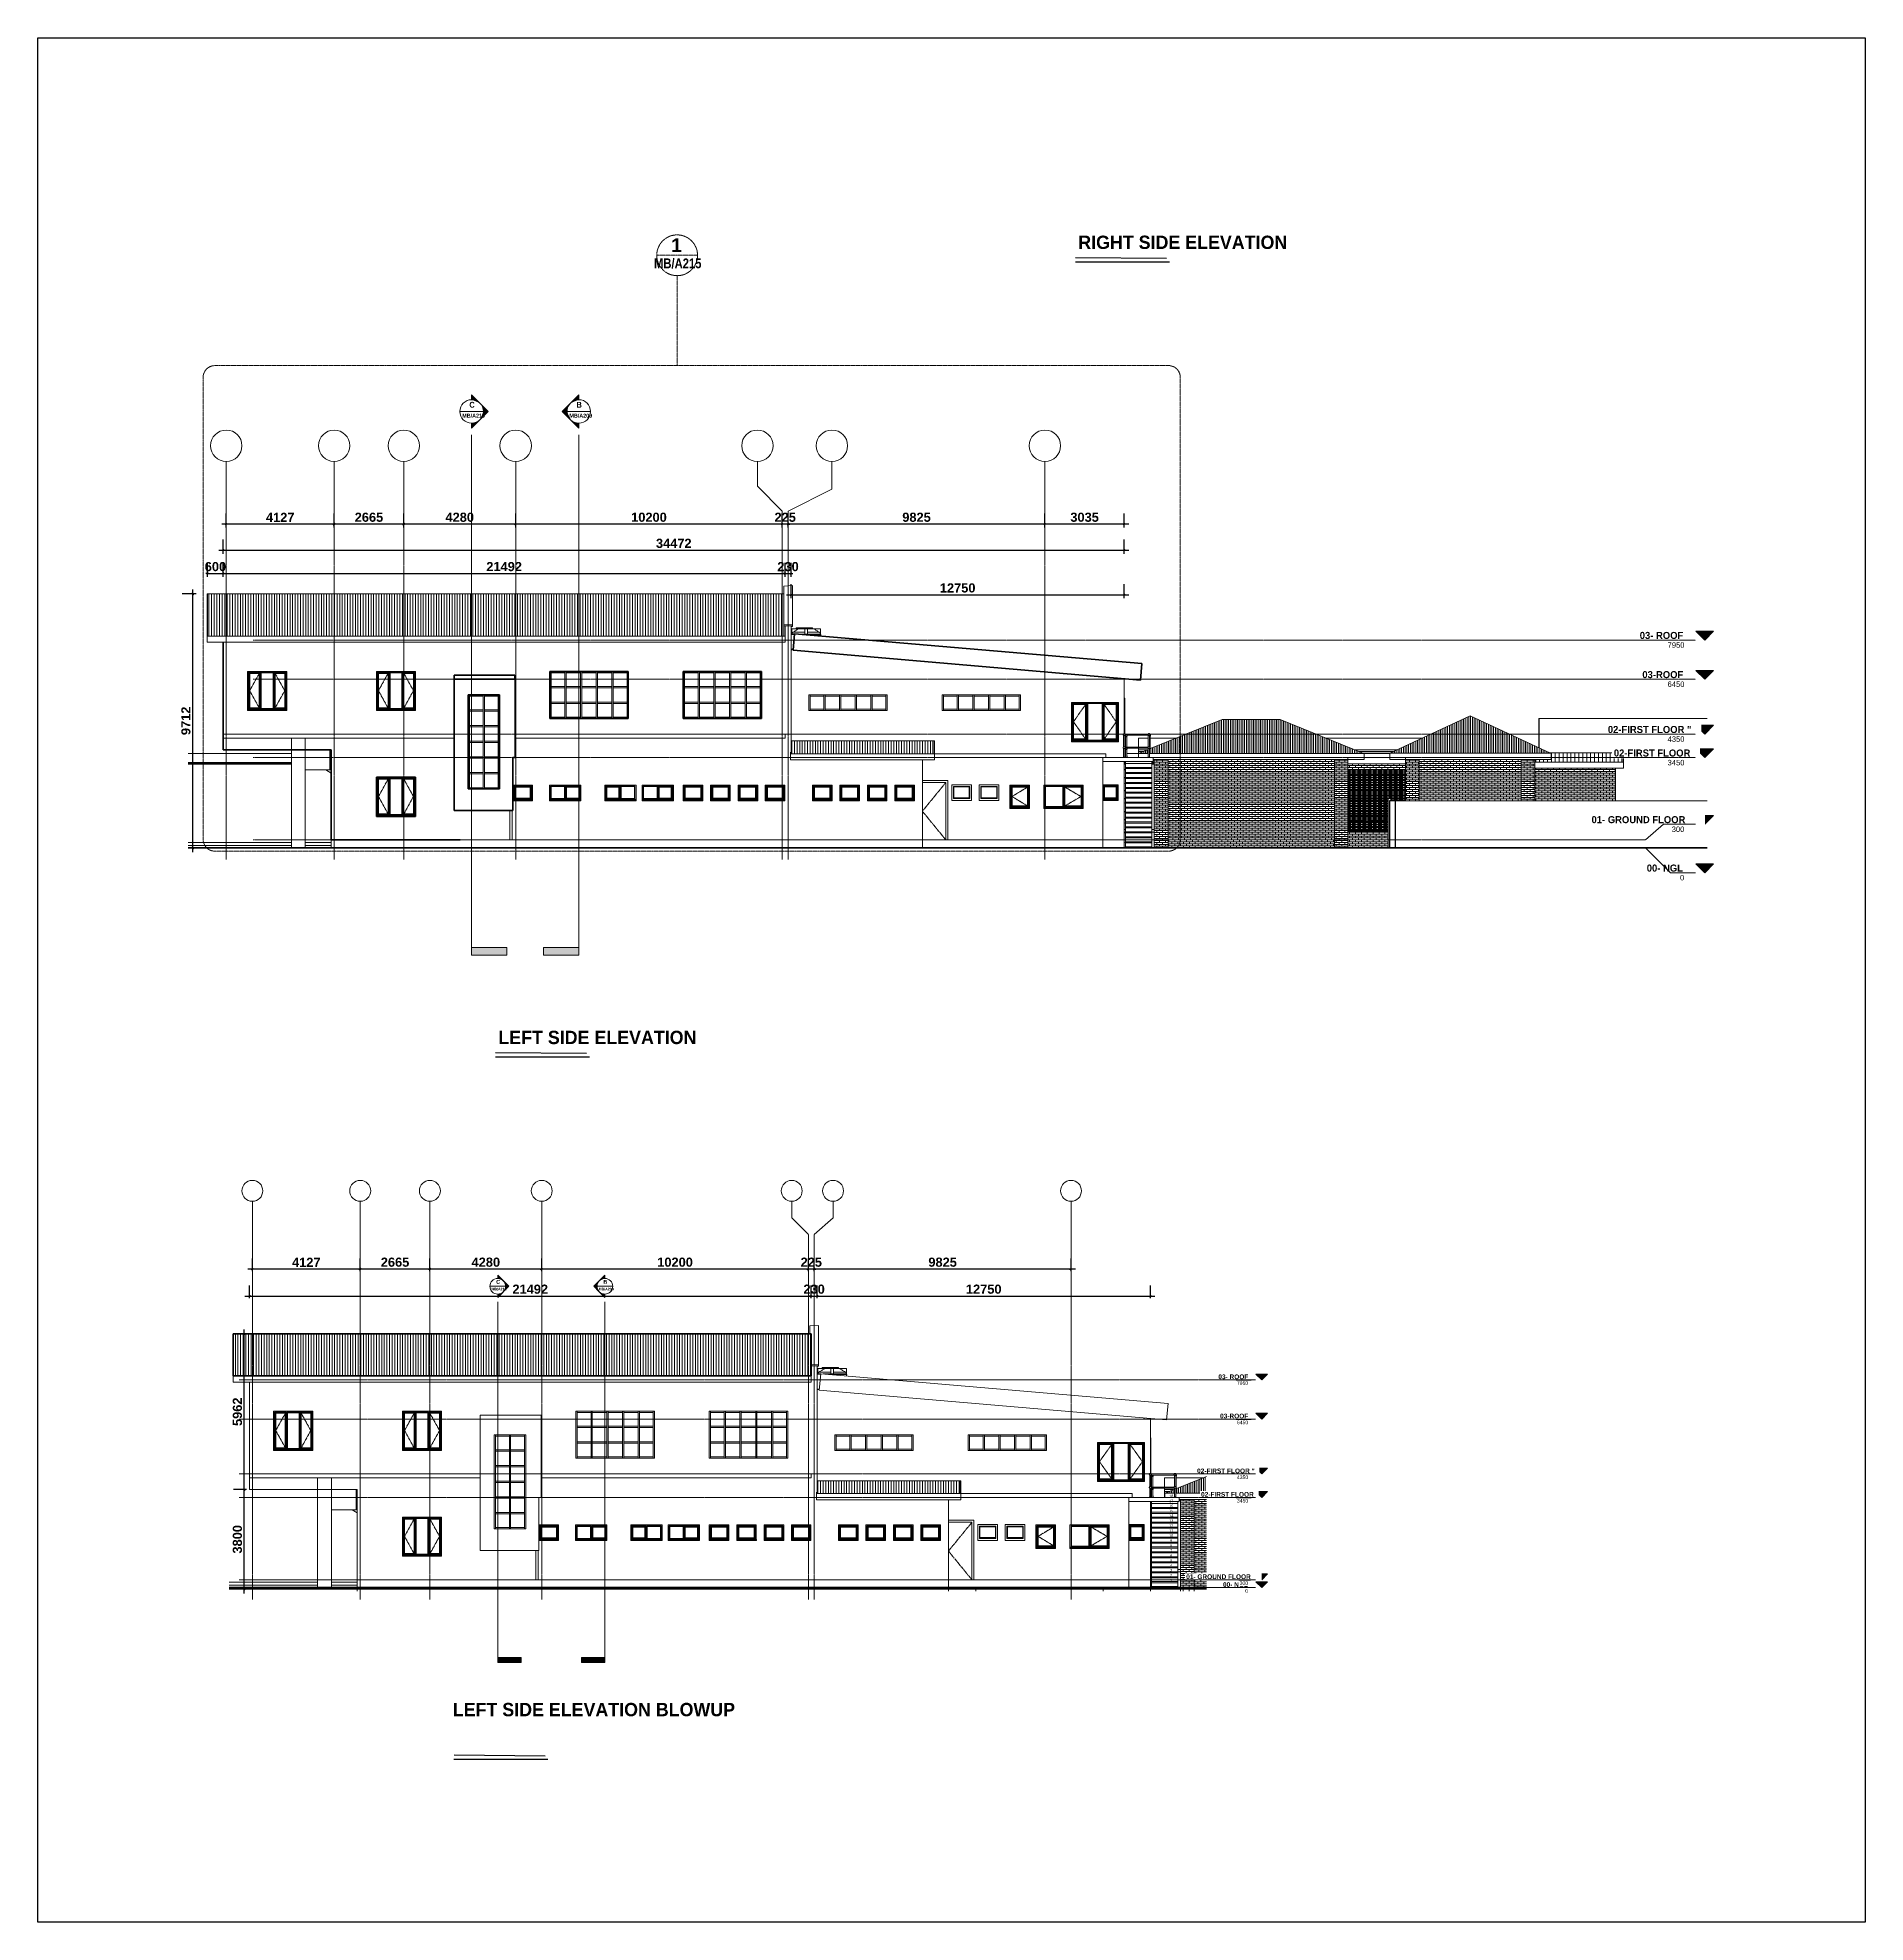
# Model space of a CAD drawing. Header units: inches. Extents: x 22 to 382261, y 22 to 371281.
# Drawn here: x 266401 to 336326, y 100501 to 172619 of the extents above; entities that cross this region are included whole.
import ezdxf

# ---------------------------------------------------------------- set-up
doc = ezdxf.new("R2010")
doc.units = ezdxf.units.IN
doc.header["$MEASUREMENT"] = 0
for name, pattern in [('_Tracejado médio', [4, 3, -1]), ('Centre', [31.75, 6.35, -4.7625, 15.875, -4.7625]), ('Grid Line 1_2_', [22.225, 12.7, -3.175, 3.175, -3.175])]:
    doc.linetypes.add(name, pattern=pattern)
for name, color, linetype, lineweight in [('A-ANNO-DIMS', 211, 'Continuous', 9), ('A-ANNO-SYMB', 150, 'Continuous', 9), ('A-DETL-GENF', 92, 'Continuous', 9), ('A-DETL-THIN', 151, 'Continuous', 9), ('A-DOOR', 31, 'Continuous', 9), ('A-DOOR-FRAM', 31, 'Continuous', 9), ('A-FLOR', 192, 'Continuous', 9), ('A-FLOR-HRAL', 11, 'Continuous', 9), ('A-FLOR-LEVL', 51, 'Continuous', 9), ('A-FLOR-PATT', 8, 'Continuous', 9), ('A-GENM', 13, 'Continuous', 9), ('A-GLAZ', 151, 'Continuous', 9), ('A-GLAZ-CURT', 52, 'Continuous', 9), ('A-GLAZ-CWMG', 51, 'Continuous', 9), ('A-ROOF', 132, 'Continuous', 9), ('A-ROOF-OTLN', 132, 'Continuous', 9), ('A-ROOF-PATT', 132, 'Continuous', 9), ('A-WALL', 113, 'Continuous', 9), ('A-WALL-PATT', 111, 'Continuous', 9), ('G-ANNO-SYMB', 111, 'Continuous', 9), ('G-ANNO-TEXT', 231, 'Continuous', 9), ('I-FURN', 30, 'Continuous', 9), ('I-WALL', 2, 'Continuous', 9), ('P-PIPE', 3, 'Continuous', 9), ('Q-CASE', 31, 'Continuous', 9), ('S-GRID', 1, 'Continuous', 9), ('S-GRID-IDEN', 1, 'Continuous', 9), ('S-STRS', 31, 'Continuous', 9), ('S-STRS-ANNO', 31, 'Continuous', 9)]:
    doc.layers.add(name, color=color, linetype=linetype, lineweight=lineweight)
doc.styles.add('Arial', font='arial.ttf', dxfattribs={"height": 506.015625})
doc.styles.add('Arial Narrow_B', font='ARIALNB.TTF', dxfattribs={"height": 255})
doc.styles.add('Arial Narrow_B_1', font='ARIALNB.TTF', dxfattribs={"height": 170})
doc.styles.add('Arial Narrow_B_2', font='ARIALNB.TTF', dxfattribs={"height": 437.5})
doc.styles.add('Arial_B', font='arialbd.ttf', dxfattribs={"height": 350.793651})
doc.styles.add('Century Gothic', font='GOTHIC.TTF', dxfattribs={"height": 255})
doc.styles.add('Century Gothic_B', font='GOTHICB.TTF', dxfattribs={"height": 510})
doc.dimstyles.new('2', dxfattribs={"dimscale": 304.8, "dimtxt": 346.888196, "dimasz": 0.221354, "dimexe": 1.338583, "dimexo": 0.0625, "dimgap": 0.278871, "dimtad": 1, "dimdec": 0, "dimzin": 0, "dimdsep": 46, "dimtxsty": 'Arial_B', "dimblk1": 'OBLIQUE', "dimblk2": 'OBLIQUE', "dimsah": 1, "dimcen": 0.09, "dimdle": 0.557743, "dimazin": 0, "dimtfac": 1, "dimtdec": 4, "dimtix": 1, "dimtmove": 0, "dimatfit": 3, "dimfxl": 0.557743, "dimfxlon": 1, "dimtvp": 1, "dimtolj": 1, "dimtzin": 0, "dimarcsym": 2})
pattern_1 = [(90, (5404.45, 7613.61), (-100, 6e-15), [])]
pattern_2 = [(0, (-609.6, 300), (0, 75), []), (90, (-609.6, 300), (-112.5, 75), [75, -75])]

# ---------------------------------------------------------------- blocks, each defined once
blk = doc.blocks.new('Dbl Plain - 1500 by 900-492825-Left Side Elevation')
at = {"layer": 'A-GLAZ'}
for p, q in [((9169, 2360), (8484, 2360)), ((8484, 2360), (8484, 1563)), ((8484, 1563), (8484, 2360)), ((8484, 2360), (9169, 2360)), ((8484, 2360), (9179, 2360)), ((8484, 1563), (8484, 2360)), ((8504, 1583), (8504, 2340)), ((9169, 2340), (8504, 2340)), ((9169, 2360), (9169, 2340)), ((9169, 2360), (9169, 1563)), ((9179, 2360), (9179, 1563)), ((9199, 1553), (9199, 2370)), ((9199, 2370), (9914, 2370)), ((9210, 2359), (9199, 2370)), ((9199, 1553), (9199, 2370)), ((9199, 2370), (9914, 2370)), ((9210, 1564), (9210, 2359)), ((9903, 2359), (9210, 2359)), ((9249, 2320), (9231, 2337)), ((9231, 2337), (9231, 1586)), ((9881, 2337), (9231, 2337)), ((9249, 2320), (9249, 1603)), ((9864, 2320), (9249, 2320)), ((9864, 2320), (9249, 2320)), ((9249, 2320), (9249, 1603)), ((9881, 2337), (9864, 2320)), ((9864, 1603), (9864, 2320)), ((9864, 1603), (9864, 2320)), ((9881, 1586), (9881, 2337)), ((9914, 2370), (9903, 2359)), ((9903, 2359), (9903, 1564)), ((9914, 2370), (9914, 1553)), ((9914, 2370), (9914, 1553)), ((8444, 1551), (9944, 1551)), ((9944, 1550), (8444, 1550)), ((9944, 1545), (8444, 1545)), ((8444, 1534), (8444, 1539)), ((8444, 1500), (8444, 1534)), ((9944, 1534), (8444, 1534)), ((9944, 1500), (8444, 1500)), ((8469, 1534), (9919, 1534)), ((8484, 1563), (9169, 1563)), ((9169, 1563), (8484, 1563)), ((9179, 1563), (8484, 1563)), ((9169, 1583), (8504, 1583)), ((9169, 1563), (9169, 1583)), ((9199, 1553), (9210, 1564)), ((9914, 1553), (9199, 1553)), ((9914, 1553), (9199, 1553)), ((9903, 1564), (9210, 1564)), ((9231, 1586), (9249, 1603)), ((9231, 1586), (9881, 1586)), ((9249, 1603), (9864, 1603)), ((9249, 1603), (9864, 1603)), ((9881, 1586), (9864, 1603)), ((9914, 1553), (9903, 1564)), ((9944, 1539), (9944, 1534)), ((9944, 1534), (9944, 1500))]:
    blk.add_line(p, q, dxfattribs=at)
at = {"layer": 'A-GLAZ', "linetype": 'Centre'}
for p in [(9249, 2320), (9249, 1603)]:
    blk.add_line(p, (9864, 1962), dxfattribs=at)
blk = doc.blocks.new('Windows_Sgl_Plain - 750 by 600-438113-Left Side Elevation')
at = {"layer": 'A-GLAZ'}
for p, q in [((-2186, 1853), (-2186, 2370)), ((-2186, 2370), (-1496, 2370)), ((-2175, 2359), (-2186, 2370)), ((-2175, 1864), (-2175, 2359)), ((-1507, 2359), (-2175, 2359)), ((-2136, 2320), (-2154, 2337)), ((-2154, 2337), (-2154, 1886)), ((-1529, 2337), (-2154, 2337)), ((-2136, 2320), (-2136, 1903)), ((-1546, 2320), (-2136, 2320)), ((-1529, 2337), (-1546, 2320)), ((-1546, 1903), (-1546, 2320)), ((-1529, 1886), (-1529, 2337)), ((-1496, 2370), (-1507, 2359)), ((-1507, 2359), (-1507, 1864)), ((-1496, 2370), (-1496, 1853)), ((-2216, 1851), (-1466, 1851)), ((-1466, 1850), (-2216, 1850)), ((-1466, 1845), (-2216, 1845)), ((-2216, 1834), (-2216, 1839)), ((-2216, 1800), (-2216, 1834)), ((-1466, 1834), (-2216, 1834)), ((-1466, 1800), (-2216, 1800)), ((-2186, 1853), (-2175, 1864)), ((-1496, 1853), (-2186, 1853)), ((-1507, 1864), (-2175, 1864)), ((-2154, 1886), (-2136, 1903)), ((-2154, 1886), (-1529, 1886)), ((-2136, 1903), (-1546, 1903)), ((-1529, 1886), (-1546, 1903)), ((-1496, 1853), (-1507, 1864)), ((-1466, 1839), (-1466, 1834)), ((-1466, 1834), (-1466, 1800))]:
    blk.add_line(p, q, dxfattribs=at)
blk = doc.blocks.new('Dbl Plain - 1200 by 600-438114-Left Side Elevation')
at = {"layer": 'A-GLAZ'}
for p, q in [((-6356, 2360), (-6891, 2360)), ((-6891, 2360), (-6891, 1863)), ((-6891, 1863), (-6891, 2360)), ((-6891, 2360), (-6356, 2360)), ((-6891, 2360), (-6346, 2360)), ((-6891, 1863), (-6891, 2360)), ((-6871, 1883), (-6871, 2340)), ((-6356, 2340), (-6871, 2340)), ((-6356, 2360), (-6356, 2340)), ((-6356, 2360), (-6356, 1863)), ((-6346, 2360), (-6346, 1863)), ((-6326, 1853), (-6326, 2370)), ((-6326, 2370), (-5761, 2370)), ((-6315, 2359), (-6326, 2370)), ((-6326, 1853), (-6326, 2370)), ((-6326, 2370), (-5761, 2370)), ((-6315, 1864), (-6315, 2359)), ((-5772, 2359), (-6315, 2359)), ((-6276, 2320), (-6294, 2337)), ((-6294, 2337), (-6294, 1886)), ((-5794, 2337), (-6294, 2337)), ((-6276, 2320), (-6276, 1903)), ((-5811, 2320), (-6276, 2320)), ((-5811, 2320), (-6276, 2320)), ((-6276, 2320), (-6276, 1903)), ((-5794, 2337), (-5811, 2320)), ((-5811, 1903), (-5811, 2320)), ((-5811, 1903), (-5811, 2320)), ((-5794, 1886), (-5794, 2337)), ((-5761, 2370), (-5772, 2359)), ((-5772, 2359), (-5772, 1864)), ((-5761, 2370), (-5761, 1853)), ((-5761, 2370), (-5761, 1853)), ((-6931, 1851), (-5731, 1851)), ((-5731, 1850), (-6931, 1850)), ((-5731, 1845), (-6931, 1845)), ((-6931, 1834), (-6931, 1839)), ((-6931, 1800), (-6931, 1834)), ((-5731, 1834), (-6931, 1834)), ((-5731, 1800), (-6931, 1800)), ((-6906, 1834), (-5756, 1834)), ((-6891, 1863), (-6356, 1863)), ((-6356, 1863), (-6891, 1863)), ((-6346, 1863), (-6891, 1863)), ((-6356, 1883), (-6871, 1883)), ((-6356, 1863), (-6356, 1883)), ((-6326, 1853), (-6315, 1864)), ((-5761, 1853), (-6326, 1853)), ((-5761, 1853), (-6326, 1853)), ((-5772, 1864), (-6315, 1864)), ((-6294, 1886), (-6276, 1903)), ((-6294, 1886), (-5794, 1886)), ((-6276, 1903), (-5811, 1903)), ((-6276, 1903), (-5811, 1903)), ((-5794, 1886), (-5811, 1903)), ((-5761, 1853), (-5772, 1864)), ((-5731, 1839), (-5731, 1834)), ((-5731, 1834), (-5731, 1800))]:
    blk.add_line(p, q, dxfattribs=at)
blk = doc.blocks.new('Windows_Sgl_Plain - 600 by 600-438116-Left Side Elevation')
at = {"layer": 'A-GLAZ'}
for p, q in [((10719, 1863), (10719, 2380)), ((10730, 2369), (10719, 2380)), ((10719, 2380), (11259, 2380)), ((10730, 1874), (10730, 2369)), ((11248, 2369), (10730, 2369)), ((10769, 2330), (10751, 2347)), ((10751, 2347), (10751, 1896)), ((11226, 2347), (10751, 2347)), ((10769, 2330), (10769, 1913)), ((11209, 2330), (10769, 2330)), ((11226, 2347), (11209, 2330)), ((11209, 1913), (11209, 2330)), ((11226, 1896), (11226, 2347)), ((11259, 2380), (11248, 2369)), ((11248, 2369), (11248, 1874)), ((11259, 2380), (11259, 1863)), ((10694, 1861), (11289, 1861)), ((11289, 1860), (10694, 1860)), ((11289, 1855), (10694, 1855)), ((11289, 1844), (10694, 1844)), ((11289, 1810), (10694, 1810)), ((10730, 1874), (10719, 1863)), ((11259, 1863), (10719, 1863)), ((11248, 1874), (10730, 1874)), ((10769, 1913), (10751, 1896)), ((10751, 1896), (11226, 1896)), ((10769, 1913), (11209, 1913)), ((11209, 1913), (11226, 1896)), ((11248, 1874), (11259, 1863)), ((11289, 1849), (11289, 1844)), ((11289, 1844), (11289, 1810))]:
    blk.add_line(p, q, dxfattribs=at)
blk = doc.blocks.new('Windows_Sgl_Plain - 750 by 600-492824-Left Side Elevation')
at = {"layer": 'A-GLAZ'}
for p, q in [((4979, 2350), (5609, 2350)), ((4979, 1885), (4979, 2350)), ((4989, 2340), (4989, 1903)), ((4989, 2340), (5599, 2340)), ((4999, 2330), (4989, 2340)), ((4999, 1913), (4999, 2330)), ((4999, 2330), (5589, 2330)), ((5599, 2340), (5589, 2330)), ((5589, 2330), (5589, 1913)), ((5599, 1903), (5599, 2340)), ((5609, 2350), (5609, 1885)), ((5609, 1885), (4979, 1885)), ((4989, 1903), (4999, 1913)), ((4989, 1903), (5599, 1903)), ((5589, 1913), (4999, 1913)), ((5599, 1903), (5589, 1913))]:
    blk.add_line(p, q, dxfattribs=at)
blk = doc.blocks.new('Windows_Sgl_Plain - 750 by 900-492823-Left Side Elevation')
at = {"layer": 'A-GLAZ'}
for p, q in [((7174, 1553), (7174, 2370)), ((7185, 2359), (7174, 2370)), ((7174, 2370), (7864, 2370)), ((7185, 1564), (7185, 2359)), ((7853, 2359), (7185, 2359)), ((7224, 2320), (7206, 2337)), ((7206, 2337), (7206, 1586)), ((7831, 2337), (7206, 2337)), ((7224, 2320), (7224, 1603)), ((7814, 2320), (7224, 2320)), ((7831, 2337), (7814, 2320)), ((7814, 1603), (7814, 2320)), ((7831, 1586), (7831, 2337)), ((7864, 2370), (7853, 2359)), ((7853, 2359), (7853, 1564)), ((7864, 2370), (7864, 1553)), ((7144, 1551), (7894, 1551)), ((7894, 1550), (7144, 1550)), ((7894, 1545), (7144, 1545)), ((7144, 1534), (7144, 1539)), ((7144, 1500), (7144, 1534)), ((7894, 1534), (7144, 1534)), ((7894, 1500), (7144, 1500)), ((7185, 1564), (7174, 1553)), ((7864, 1553), (7174, 1553)), ((7853, 1564), (7185, 1564)), ((7224, 1603), (7206, 1586)), ((7206, 1586), (7831, 1586)), ((7224, 1603), (7814, 1603)), ((7814, 1603), (7831, 1586)), ((7853, 1564), (7864, 1553)), ((7894, 1539), (7894, 1534)), ((7894, 1534), (7894, 1500))]:
    blk.add_line(p, q, dxfattribs=at)
at = {"layer": 'A-GLAZ', "linetype": 'Centre'}
for p in [(7814, 2320), (7814, 1603)]:
    blk.add_line(p, (7224, 1962), dxfattribs=at)
blk = doc.blocks.new('Dbl Plain - 1200 by 600-438118-Left Side Elevation')
at = {"layer": 'A-GLAZ'}
for p, q in [((-8331, 1853), (-8331, 2370)), ((-8320, 2359), (-8331, 2370)), ((-8331, 2370), (-7766, 2370)), ((-8331, 2370), (-8331, 1853)), ((-7766, 2370), (-8331, 2370)), ((-8320, 1864), (-8320, 2359)), ((-7777, 2359), (-8320, 2359)), ((-8281, 2320), (-8299, 2337)), ((-8299, 2337), (-8299, 1886)), ((-7799, 2337), (-8299, 2337)), ((-8281, 2320), (-8281, 1903)), ((-7816, 2320), (-8281, 2320)), ((-8281, 1903), (-8281, 2320)), ((-8281, 2320), (-7816, 2320)), ((-7799, 2337), (-7816, 2320)), ((-7816, 1903), (-7816, 2320)), ((-7816, 2320), (-7816, 1903)), ((-7799, 1886), (-7799, 2337)), ((-7766, 2370), (-7777, 2359)), ((-7777, 2359), (-7777, 1864)), ((-7766, 2370), (-7766, 1853)), ((-7766, 1853), (-7766, 2370)), ((-7201, 2360), (-7746, 2360)), ((-7746, 2360), (-7746, 1863)), ((-7736, 2340), (-7736, 2360)), ((-7201, 2360), (-7736, 2360)), ((-7736, 1863), (-7736, 2360)), ((-7736, 2360), (-7201, 2360)), ((-7221, 2340), (-7736, 2340)), ((-7221, 2340), (-7221, 1883)), ((-7201, 1863), (-7201, 2360)), ((-7201, 2360), (-7201, 1863)), ((-7201, 1863), (-7201, 2360)), ((-8361, 1851), (-7161, 1851)), ((-7161, 1850), (-8361, 1850)), ((-7161, 1845), (-8361, 1845)), ((-8361, 1834), (-8361, 1839)), ((-8361, 1800), (-8361, 1834)), ((-7161, 1834), (-8361, 1834)), ((-7161, 1800), (-8361, 1800)), ((-7186, 1834), (-8336, 1834)), ((-8320, 1864), (-8331, 1853)), ((-7766, 1853), (-8331, 1853)), ((-8331, 1853), (-7766, 1853)), ((-7777, 1864), (-8320, 1864)), ((-8281, 1903), (-8299, 1886)), ((-8299, 1886), (-7799, 1886)), ((-8281, 1903), (-7816, 1903)), ((-7816, 1903), (-8281, 1903)), ((-7816, 1903), (-7799, 1886)), ((-7777, 1864), (-7766, 1853)), ((-7746, 1863), (-7201, 1863)), ((-7221, 1883), (-7736, 1883)), ((-7736, 1883), (-7736, 1863)), ((-7736, 1863), (-7201, 1863)), ((-7201, 1863), (-7736, 1863)), ((-7161, 1839), (-7161, 1834)), ((-7161, 1834), (-7161, 1800))]:
    blk.add_line(p, q, dxfattribs=at)
blk = doc.blocks.new('Railing - 950mm High Post-464051-Left Side Elevation')
at = {"layer": 'A-FLOR-HRAL'}
for p, q in [((11569, 3453), (11569, 3452)), ((11569, 3453), (11570, 3453)), ((11569, 3452), (11570, 3452)), ((11618, 3453), (11619, 3453)), ((11618, 3452), (11619, 3452)), ((11619, 3452), (11619, 3453)), ((11547, 2471), (11547, 2463)), ((11547, 2471), (11568, 2471)), ((11547, 2463), (11568, 2463))]:
    blk.add_line(p, q, dxfattribs=at)
at = {"layer": 'A-FLOR-HRAL', "flags": 128}
for points in [[(11566, 3463), (11565, 3464), (11564, 3465), (11563, 3466), (11562, 3468), (11561, 3469), (11560, 3470), (11560, 3472), (11559, 3473), (11558, 3474), (11558, 3476), (11557, 3477), (11557, 3479), (11556, 3480), (11556, 3482), (11556, 3483), (11555, 3485), (11555, 3486), (11555, 3488), (11555, 3490), (11555, 3491), (11555, 3493), (11555, 3494), (11556, 3496), (11556, 3497), (11556, 3499), (11557, 3500), (11557, 3502), (11558, 3503), (11558, 3505), (11559, 3506), (11559, 3508), (11560, 3509), (11561, 3510), (11562, 3512), (11563, 3513), (11564, 3514), (11565, 3515), (11566, 3517), (11567, 3518), (11568, 3519), (11569, 3520), (11570, 3521)], [(11569, 2960), (11568, 2961), (11567, 2962), (11566, 2963), (11565, 2964), (11564, 2965), (11563, 2967), (11562, 2968), (11561, 2969), (11560, 2970), (11559, 2972), (11559, 2973), (11558, 2975), (11558, 2976), (11557, 2978), (11557, 2979), (11556, 2981), (11556, 2982), (11556, 2984), (11555, 2985), (11555, 2987), (11555, 2988), (11555, 2990), (11555, 2991), (11555, 2993), (11555, 2995), (11556, 2996), (11556, 2998), (11556, 2999), (11557, 3001), (11557, 3002), (11558, 3004), (11558, 3005), (11559, 3006), (11560, 3008), (11560, 3009), (11561, 3011), (11562, 3012), (11563, 3013), (11564, 3014), (11565, 3016), (11566, 3017), (11567, 3018), (11568, 3019), (11569, 3020)], [(11567, 3457), (11567, 3457), (11567, 3457), (11567, 3457), (11567, 3458), (11567, 3458), (11567, 3458), (11567, 3458), (11567, 3459), (11567, 3459), (11567, 3459), (11567, 3459), (11567, 3459), (11567, 3460), (11567, 3460), (11567, 3460), (11567, 3460), (11567, 3460), (11567, 3461), (11567, 3461), (11567, 3461), (11567, 3461), (11567, 3462), (11567, 3462), (11567, 3462), (11567, 3462), (11566, 3462), (11566, 3462), (11566, 3463), (11566, 3463), (11566, 3463)], [(11569, 3453), (11569, 3453), (11569, 3453), (11569, 3453), (11569, 3453), (11569, 3453), (11569, 3453), (11568, 3453), (11568, 3454), (11568, 3454), (11568, 3454), (11568, 3454), (11568, 3454), (11568, 3454), (11568, 3454), (11568, 3454), (11568, 3454), (11568, 3454), (11568, 3454), (11567, 3454), (11567, 3454), (11567, 3454), (11567, 3454), (11567, 3455), (11567, 3455), (11567, 3455), (11567, 3455), (11567, 3455), (11567, 3455), (11567, 3455), (11567, 3455), (11567, 3455), (11567, 3455), (11567, 3455), (11567, 3456), (11567, 3456), (11567, 3456), (11567, 3456), (11567, 3456), (11567, 3456), (11567, 3456), (11567, 3456), (11567, 3456), (11567, 3456), (11567, 3457), (11567, 3457), (11567, 3457), (11567, 3457)], [(11567, 3450), (11567, 3450), (11567, 3450), (11567, 3450), (11568, 3450), (11568, 3450), (11568, 3451), (11568, 3451), (11568, 3451), (11568, 3451), (11568, 3451), (11568, 3451), (11568, 3451), (11568, 3451), (11568, 3451), (11568, 3451), (11568, 3451), (11568, 3451), (11568, 3451), (11568, 3452), (11569, 3452), (11569, 3452), (11569, 3452), (11569, 3452), (11569, 3452), (11569, 3452), (11569, 3452), (11569, 3452)], [(11569, 3020), (11569, 3020), (11569, 3020), (11569, 3020), (11568, 3020), (11568, 3020), (11568, 3020), (11568, 3020), (11568, 3020), (11568, 3020), (11568, 3020), (11568, 3020), (11568, 3021), (11568, 3021), (11568, 3021), (11568, 3021), (11568, 3021), (11568, 3021), (11568, 3021), (11568, 3021), (11567, 3021), (11567, 3021), (11567, 3021), (11567, 3022), (11567, 3022), (11567, 3022), (11567, 3022), (11567, 3022), (11567, 3022), (11567, 3022), (11567, 3022), (11567, 3022), (11567, 3022), (11567, 3023), (11567, 3023), (11567, 3023), (11567, 3023), (11567, 3023), (11568, 3023), (11568, 3023), (11568, 3023), (11568, 3023), (11568, 3023), (11568, 3023), (11568, 3024), (11568, 3024), (11568, 3024), (11568, 3024), (11568, 3024), (11568, 3024), (11568, 3024), (11568, 3024), (11568, 3024), (11568, 3024), (11569, 3024), (11569, 3024), (11569, 3024), (11569, 3024)], [(11569, 2955), (11569, 2955), (11569, 2955), (11569, 2955), (11568, 2955), (11568, 2955), (11568, 2955), (11568, 2955), (11568, 2956), (11568, 2956), (11568, 2956), (11568, 2956), (11568, 2956), (11568, 2956), (11568, 2956), (11568, 2956), (11568, 2956), (11568, 2956), (11568, 2956), (11568, 2956), (11567, 2957), (11567, 2957), (11567, 2957), (11567, 2957), (11567, 2957), (11567, 2957), (11567, 2957), (11567, 2957), (11567, 2957), (11567, 2957), (11567, 2958), (11567, 2958), (11567, 2958), (11567, 2958), (11567, 2958), (11567, 2958), (11567, 2958), (11567, 2958), (11568, 2958), (11568, 2958), (11568, 2958), (11568, 2959), (11568, 2959), (11568, 2959), (11568, 2959), (11568, 2959), (11568, 2959), (11568, 2959), (11568, 2959), (11568, 2959), (11568, 2959), (11568, 2959), (11568, 2959), (11568, 2959), (11569, 2959), (11569, 2960), (11569, 2960), (11569, 2960)], [(11618, 3521), (11619, 3520), (11620, 3519), (11621, 3518), (11622, 3517), (11623, 3516), (11624, 3515), (11625, 3513), (11626, 3512), (11627, 3511), (11628, 3509), (11629, 3508), (11629, 3507), (11630, 3505), (11631, 3504), (11631, 3502), (11632, 3501), (11632, 3499), (11632, 3498), (11633, 3496), (11633, 3495), (11633, 3493), (11633, 3492), (11633, 3490), (11633, 3489), (11633, 3487), (11633, 3485), (11633, 3484), (11633, 3482), (11632, 3481), (11632, 3479), (11631, 3478), (11631, 3476), (11630, 3475), (11630, 3473), (11629, 3472), (11628, 3471), (11628, 3469), (11627, 3468), (11626, 3467), (11625, 3466), (11624, 3464), (11623, 3463), (11622, 3463)], [(11621, 3457), (11621, 3457), (11621, 3457), (11621, 3457), (11621, 3456), (11622, 3456), (11622, 3456), (11622, 3456), (11622, 3456), (11622, 3456), (11622, 3456), (11622, 3456), (11622, 3456), (11622, 3456), (11622, 3455), (11622, 3455), (11621, 3455), (11621, 3455), (11621, 3455), (11621, 3455), (11621, 3455), (11621, 3455), (11621, 3455), (11621, 3455), (11621, 3454), (11621, 3454), (11621, 3454), (11621, 3454), (11621, 3454), (11621, 3454), (11621, 3454), (11621, 3454), (11621, 3454), (11621, 3454), (11620, 3454), (11620, 3454), (11620, 3454), (11620, 3454), (11620, 3454), (11620, 3454), (11620, 3453), (11620, 3453), (11620, 3453), (11620, 3453), (11620, 3453), (11619, 3453), (11619, 3453), (11619, 3453)], [(11619, 3452), (11619, 3452), (11619, 3452), (11620, 3452), (11620, 3452), (11620, 3452), (11620, 3452), (11620, 3452), (11620, 3451), (11620, 3451), (11620, 3451), (11620, 3451), (11620, 3451), (11620, 3451), (11620, 3451), (11620, 3451), (11621, 3451), (11621, 3451), (11621, 3451), (11621, 3451), (11621, 3451), (11621, 3451), (11621, 3450), (11621, 3450), (11621, 3450), (11621, 3450), (11621, 3450)], [(11622, 3463), (11622, 3463), (11622, 3462), (11622, 3462), (11622, 3462), (11622, 3462), (11622, 3462), (11622, 3462), (11621, 3461), (11621, 3461), (11621, 3461), (11621, 3461), (11621, 3460), (11621, 3460), (11621, 3460), (11621, 3460), (11621, 3460), (11621, 3459), (11621, 3459), (11621, 3459), (11621, 3459), (11621, 3459), (11621, 3458), (11621, 3458), (11621, 3458), (11621, 3458), (11621, 3457), (11621, 3457), (11621, 3457), (11621, 3457), (11621, 3457)], [(11552, 2471), (11553, 2471), (11554, 2471), (11555, 2471), (11557, 2471), (11558, 2472), (11559, 2472), (11560, 2472), (11561, 2473), (11563, 2473), (11564, 2473), (11565, 2474), (11566, 2474), (11567, 2475), (11568, 2476), (11569, 2476)], [(11569, 2476), (11569, 2476), (11568, 2477), (11568, 2477), (11568, 2477), (11568, 2477), (11568, 2477), (11568, 2477), (11567, 2477), (11567, 2477), (11567, 2477), (11567, 2478), (11567, 2478), (11567, 2478), (11566, 2478), (11566, 2478), (11566, 2479), (11566, 2479), (11566, 2479), (11566, 2479), (11566, 2479), (11566, 2479), (11566, 2480), (11566, 2480), (11566, 2480), (11565, 2480), (11565, 2481), (11565, 2481), (11565, 2481), (11565, 2481), (11565, 2481), (11565, 2482), (11565, 2482), (11565, 2482), (11565, 2482), (11565, 2482), (11566, 2483), (11566, 2483), (11566, 2483), (11566, 2483), (11566, 2483), (11566, 2484), (11566, 2484), (11566, 2484), (11566, 2484), (11566, 2484), (11566, 2485), (11567, 2485), (11567, 2485), (11567, 2485), (11567, 2485), (11567, 2485), (11567, 2486), (11568, 2486), (11568, 2486), (11568, 2486), (11568, 2486), (11568, 2486), (11568, 2486), (11569, 2486), (11569, 2486)]]:
    blk.add_lwpolyline(points, dxfattribs=at)
blk = doc.blocks.new('Railing - 950mm High Post-464049-Left Side Elevation')
at = {"layer": 'A-FLOR-HRAL'}
for p, q in [((11547, 1713), (11547, 1705)), ((11547, 1713), (11568, 1713)), ((11547, 1705), (11568, 1705))]:
    blk.add_line(p, q, dxfattribs=at)
at = {"layer": 'A-FLOR-HRAL', "flags": 128}
for points in [[(11566, 2657), (11565, 2659), (11564, 2660), (11563, 2661), (11562, 2662), (11561, 2664), (11560, 2665), (11560, 2666), (11559, 2668), (11558, 2669), (11558, 2671), (11557, 2672), (11557, 2674), (11556, 2675), (11556, 2677), (11556, 2678), (11555, 2680), (11555, 2681), (11555, 2683), (11555, 2684), (11555, 2686), (11555, 2687), (11555, 2689), (11556, 2691), (11556, 2692), (11556, 2694), (11557, 2695), (11557, 2697), (11558, 2698), (11558, 2700), (11559, 2701), (11559, 2702), (11560, 2704), (11561, 2705), (11562, 2706), (11563, 2708), (11564, 2709), (11565, 2710), (11566, 2711), (11567, 2712), (11568, 2713), (11569, 2714)], [(11569, 2154), (11568, 2156), (11567, 2157), (11566, 2158), (11565, 2159), (11564, 2160), (11563, 2161), (11562, 2163), (11561, 2164), (11560, 2165), (11559, 2167), (11559, 2168), (11558, 2169), (11558, 2171), (11557, 2172), (11557, 2174), (11556, 2175), (11556, 2177), (11556, 2178), (11555, 2180), (11555, 2182), (11555, 2183), (11555, 2185), (11555, 2186), (11555, 2188), (11555, 2189), (11556, 2191), (11556, 2192), (11556, 2194), (11557, 2195), (11557, 2197), (11558, 2198), (11558, 2200), (11559, 2201), (11560, 2203), (11560, 2204), (11561, 2205), (11562, 2207), (11563, 2208), (11564, 2209), (11565, 2210), (11566, 2211), (11567, 2213), (11568, 2214), (11569, 2214)], [(11567, 2652), (11567, 2652), (11567, 2652), (11567, 2652), (11567, 2652), (11567, 2653), (11567, 2653), (11567, 2653), (11567, 2653), (11567, 2654), (11567, 2654), (11567, 2654), (11567, 2654), (11567, 2654), (11567, 2655), (11567, 2655), (11567, 2655), (11567, 2655), (11567, 2655), (11567, 2656), (11567, 2656), (11567, 2656), (11567, 2656), (11567, 2656), (11567, 2657), (11567, 2657), (11566, 2657), (11566, 2657), (11566, 2657), (11566, 2657), (11566, 2657)], [(11569, 2648), (11569, 2648), (11569, 2648), (11568, 2648), (11568, 2648), (11568, 2648), (11568, 2648), (11568, 2648), (11568, 2648), (11568, 2649), (11568, 2649), (11568, 2649), (11568, 2649), (11568, 2649), (11568, 2649), (11567, 2649), (11567, 2649), (11567, 2649), (11567, 2649), (11567, 2649), (11567, 2649), (11567, 2649), (11567, 2650), (11567, 2650), (11567, 2650), (11567, 2650), (11567, 2650), (11567, 2650), (11567, 2650), (11567, 2650), (11567, 2650), (11567, 2650), (11567, 2651), (11567, 2651), (11567, 2651), (11567, 2651), (11567, 2651), (11567, 2651), (11567, 2651), (11567, 2651), (11567, 2651), (11567, 2651), (11567, 2652), (11567, 2652)], [(11569, 2642), (11569, 2642), (11569, 2642), (11569, 2642), (11568, 2642), (11568, 2642), (11568, 2642), (11568, 2642), (11568, 2642), (11568, 2642), (11568, 2642), (11568, 2643), (11568, 2643), (11568, 2643), (11568, 2643), (11568, 2643), (11568, 2643), (11568, 2643), (11568, 2643), (11568, 2643), (11567, 2643), (11567, 2643), (11567, 2644), (11567, 2644), (11567, 2644), (11567, 2644), (11567, 2644), (11567, 2644), (11567, 2644), (11567, 2644), (11567, 2644), (11567, 2644), (11567, 2645), (11567, 2645), (11567, 2645), (11567, 2645), (11567, 2645), (11567, 2645), (11568, 2645), (11568, 2645), (11568, 2645), (11568, 2645), (11568, 2645), (11568, 2646), (11568, 2646), (11568, 2646), (11568, 2646), (11568, 2646), (11568, 2646), (11568, 2646), (11568, 2646), (11568, 2646), (11568, 2646), (11568, 2646), (11569, 2646), (11569, 2646), (11569, 2646), (11569, 2646)], [(11569, 2215), (11569, 2215), (11569, 2215), (11569, 2215), (11568, 2215), (11568, 2215), (11568, 2215), (11568, 2215), (11568, 2215), (11568, 2215), (11568, 2215), (11568, 2215), (11568, 2215), (11568, 2215), (11568, 2215), (11568, 2216), (11568, 2216), (11568, 2216), (11568, 2216), (11568, 2216), (11567, 2216), (11567, 2216), (11567, 2216), (11567, 2216), (11567, 2216), (11567, 2217), (11567, 2217), (11567, 2217), (11567, 2217), (11567, 2217), (11567, 2217), (11567, 2217), (11567, 2217), (11567, 2217), (11567, 2217), (11567, 2217), (11567, 2218), (11567, 2218), (11568, 2218), (11568, 2218), (11568, 2218), (11568, 2218), (11568, 2218), (11568, 2218), (11568, 2218), (11568, 2218), (11568, 2218), (11568, 2219), (11568, 2219), (11568, 2219), (11568, 2219), (11568, 2219), (11568, 2219), (11568, 2219), (11569, 2219), (11569, 2219), (11569, 2219), (11569, 2219)], [(11552, 1713), (11553, 1713), (11554, 1713), (11555, 1713), (11557, 1713), (11558, 1714), (11559, 1714), (11560, 1714), (11561, 1715), (11563, 1715), (11564, 1716), (11565, 1716), (11566, 1717), (11567, 1717), (11568, 1718), (11569, 1718)], [(11569, 1718), (11569, 1719), (11568, 1719), (11568, 1719), (11568, 1719), (11568, 1719), (11568, 1719), (11568, 1719), (11567, 1719), (11567, 1719), (11567, 1720), (11567, 1720), (11567, 1720), (11567, 1720), (11566, 1720), (11566, 1720), (11566, 1721), (11566, 1721), (11566, 1721), (11566, 1721), (11566, 1721), (11566, 1722), (11566, 1722), (11566, 1722), (11566, 1722), (11565, 1722), (11565, 1723), (11565, 1723), (11565, 1723), (11565, 1723), (11565, 1723), (11565, 1724), (11565, 1724), (11565, 1724), (11565, 1724), (11565, 1725), (11566, 1725), (11566, 1725), (11566, 1725), (11566, 1725), (11566, 1726), (11566, 1726), (11566, 1726), (11566, 1726), (11566, 1726), (11566, 1727), (11566, 1727), (11567, 1727), (11567, 1727), (11567, 1727), (11567, 1727), (11567, 1728), (11567, 1728), (11568, 1728), (11568, 1728), (11568, 1728), (11568, 1728), (11568, 1728), (11568, 1728), (11569, 1728), (11569, 1729)], [(11569, 2150), (11569, 2150), (11569, 2150), (11569, 2150), (11568, 2150), (11568, 2150), (11568, 2150), (11568, 2150), (11568, 2150), (11568, 2150), (11568, 2150), (11568, 2150), (11568, 2151), (11568, 2151), (11568, 2151), (11568, 2151), (11568, 2151), (11568, 2151), (11568, 2151), (11568, 2151), (11567, 2151), (11567, 2151), (11567, 2151), (11567, 2152), (11567, 2152), (11567, 2152), (11567, 2152), (11567, 2152), (11567, 2152), (11567, 2152), (11567, 2152), (11567, 2152), (11567, 2152), (11567, 2153), (11567, 2153), (11567, 2153), (11567, 2153), (11567, 2153), (11568, 2153), (11568, 2153), (11568, 2153), (11568, 2153), (11568, 2153), (11568, 2153), (11568, 2154), (11568, 2154), (11568, 2154), (11568, 2154), (11568, 2154), (11568, 2154), (11568, 2154), (11568, 2154), (11568, 2154), (11568, 2154), (11569, 2154), (11569, 2154), (11569, 2154), (11569, 2154)]]:
    blk.add_lwpolyline(points, dxfattribs=at)
blk = doc.blocks.new('Railing - 950mm High Post-464047-Left Side Elevation')
at = {"layer": 'A-FLOR-HRAL'}
for p, q in [((11547, 955), (11547, 947)), ((11547, 955), (11568, 955)), ((11547, 947), (11568, 947))]:
    blk.add_line(p, q, dxfattribs=at)
at = {"layer": 'A-FLOR-HRAL', "flags": 128}
for points in [[(11566, 1852), (11565, 1853), (11564, 1855), (11563, 1856), (11562, 1857), (11561, 1858), (11560, 1860), (11560, 1861), (11559, 1862), (11558, 1864), (11558, 1865), (11557, 1867), (11557, 1868), (11556, 1870), (11556, 1871), (11556, 1873), (11555, 1874), (11555, 1876), (11555, 1878), (11555, 1879), (11555, 1881), (11555, 1882), (11555, 1884), (11556, 1885), (11556, 1887), (11556, 1888), (11557, 1890), (11557, 1891), (11558, 1893), (11558, 1894), (11559, 1896), (11559, 1897), (11560, 1898), (11561, 1900), (11562, 1901), (11563, 1902), (11564, 1904), (11565, 1905), (11566, 1906), (11567, 1907), (11568, 1908), (11569, 1909)], [(11567, 1846), (11567, 1847), (11567, 1847), (11567, 1847), (11567, 1847), (11567, 1847), (11567, 1848), (11567, 1848), (11567, 1848), (11567, 1848), (11567, 1848), (11567, 1849), (11567, 1849), (11567, 1849), (11567, 1849), (11567, 1850), (11567, 1850), (11567, 1850), (11567, 1850), (11567, 1850), (11567, 1851), (11567, 1851), (11567, 1851), (11567, 1851), (11567, 1851), (11567, 1852), (11566, 1852), (11566, 1852), (11566, 1852), (11566, 1852), (11566, 1852)], [(11569, 1843), (11569, 1843), (11569, 1843), (11568, 1843), (11568, 1843), (11568, 1843), (11568, 1843), (11568, 1843), (11568, 1843), (11568, 1843), (11568, 1843), (11568, 1843), (11568, 1843), (11568, 1843), (11568, 1844), (11567, 1844), (11567, 1844), (11567, 1844), (11567, 1844), (11567, 1844), (11567, 1844), (11567, 1844), (11567, 1844), (11567, 1844), (11567, 1844), (11567, 1845), (11567, 1845), (11567, 1845), (11567, 1845), (11567, 1845), (11567, 1845), (11567, 1845), (11567, 1845), (11567, 1845), (11567, 1845), (11567, 1846), (11567, 1846), (11567, 1846), (11567, 1846), (11567, 1846), (11567, 1846), (11567, 1846), (11567, 1846), (11567, 1846)], [(11569, 1837), (11569, 1837), (11569, 1837), (11569, 1837), (11568, 1837), (11568, 1837), (11568, 1837), (11568, 1837), (11568, 1837), (11568, 1837), (11568, 1837), (11568, 1837), (11568, 1837), (11568, 1837), (11568, 1838), (11568, 1838), (11568, 1838), (11568, 1838), (11568, 1838), (11568, 1838), (11567, 1838), (11567, 1838), (11567, 1838), (11567, 1838), (11567, 1838), (11567, 1839), (11567, 1839), (11567, 1839), (11567, 1839), (11567, 1839), (11567, 1839), (11567, 1839), (11567, 1839), (11567, 1839), (11567, 1839), (11567, 1840), (11567, 1840), (11567, 1840), (11568, 1840), (11568, 1840), (11568, 1840), (11568, 1840), (11568, 1840), (11568, 1840), (11568, 1840), (11568, 1840), (11568, 1841), (11568, 1841), (11568, 1841), (11568, 1841), (11568, 1841), (11568, 1841), (11568, 1841), (11568, 1841), (11569, 1841), (11569, 1841), (11569, 1841), (11569, 1841)], [(11552, 955), (11553, 955), (11554, 955), (11555, 955), (11557, 956), (11558, 956), (11559, 956), (11560, 956), (11561, 957), (11563, 957), (11564, 958), (11565, 958), (11566, 959), (11567, 959), (11568, 960), (11569, 960)], [(11569, 1349), (11568, 1350), (11567, 1351), (11566, 1352), (11565, 1354), (11564, 1355), (11563, 1356), (11562, 1357), (11561, 1359), (11560, 1360), (11559, 1361), (11559, 1363), (11558, 1364), (11558, 1366), (11557, 1367), (11557, 1369), (11556, 1370), (11556, 1372), (11556, 1373), (11555, 1375), (11555, 1376), (11555, 1378), (11555, 1379), (11555, 1381), (11555, 1382), (11555, 1384), (11556, 1386), (11556, 1387), (11556, 1389), (11557, 1390), (11557, 1392), (11558, 1393), (11558, 1395), (11559, 1396), (11560, 1397), (11560, 1399), (11561, 1400), (11562, 1401), (11563, 1403), (11564, 1404), (11565, 1405), (11566, 1406), (11567, 1407), (11568, 1408), (11569, 1409)], [(11569, 961), (11569, 961), (11568, 961), (11568, 961), (11568, 961), (11568, 961), (11568, 961), (11568, 961), (11567, 961), (11567, 962), (11567, 962), (11567, 962), (11567, 962), (11567, 962), (11566, 962), (11566, 963), (11566, 963), (11566, 963), (11566, 963), (11566, 963), (11566, 963), (11566, 964), (11566, 964), (11566, 964), (11566, 964), (11565, 965), (11565, 965), (11565, 965), (11565, 965), (11565, 965), (11565, 966), (11565, 966), (11565, 966), (11565, 966), (11565, 966), (11565, 967), (11566, 967), (11566, 967), (11566, 967), (11566, 968), (11566, 968), (11566, 968), (11566, 968), (11566, 968), (11566, 968), (11566, 969), (11566, 969), (11567, 969), (11567, 969), (11567, 969), (11567, 969), (11567, 970), (11567, 970), (11568, 970), (11568, 970), (11568, 970), (11568, 970), (11568, 970), (11568, 970), (11569, 971), (11569, 971)], [(11569, 1409), (11569, 1409), (11569, 1409), (11569, 1409), (11568, 1410), (11568, 1410), (11568, 1410), (11568, 1410), (11568, 1410), (11568, 1410), (11568, 1410), (11568, 1410), (11568, 1410), (11568, 1410), (11568, 1410), (11568, 1410), (11568, 1410), (11568, 1410), (11568, 1411), (11568, 1411), (11567, 1411), (11567, 1411), (11567, 1411), (11567, 1411), (11567, 1411), (11567, 1411), (11567, 1411), (11567, 1411), (11567, 1412), (11567, 1412), (11567, 1412), (11567, 1412), (11567, 1412), (11567, 1412), (11567, 1412), (11567, 1412), (11567, 1412), (11567, 1412), (11568, 1413), (11568, 1413), (11568, 1413), (11568, 1413), (11568, 1413), (11568, 1413), (11568, 1413), (11568, 1413), (11568, 1413), (11568, 1413), (11568, 1413), (11568, 1413), (11568, 1413), (11568, 1414), (11568, 1414), (11568, 1414), (11569, 1414), (11569, 1414), (11569, 1414), (11569, 1414)], [(11569, 1345), (11569, 1345), (11569, 1345), (11569, 1345), (11568, 1345), (11568, 1345), (11568, 1345), (11568, 1345), (11568, 1345), (11568, 1345), (11568, 1345), (11568, 1345), (11568, 1345), (11568, 1345), (11568, 1345), (11568, 1346), (11568, 1346), (11568, 1346), (11568, 1346), (11568, 1346), (11567, 1346), (11567, 1346), (11567, 1346), (11567, 1346), (11567, 1346), (11567, 1346), (11567, 1347), (11567, 1347), (11567, 1347), (11567, 1347), (11567, 1347), (11567, 1347), (11567, 1347), (11567, 1347), (11567, 1347), (11567, 1347), (11567, 1348), (11567, 1348), (11568, 1348), (11568, 1348), (11568, 1348), (11568, 1348), (11568, 1348), (11568, 1348), (11568, 1348), (11568, 1348), (11568, 1348), (11568, 1349), (11568, 1349), (11568, 1349), (11568, 1349), (11568, 1349), (11568, 1349), (11568, 1349), (11569, 1349), (11569, 1349), (11569, 1349), (11569, 1349)]]:
    blk.add_lwpolyline(points, dxfattribs=at)
blk = doc.blocks.new('Railing - 950mm High Post-464045-Left Side Elevation')
at = {"layer": 'A-FLOR-HRAL'}
for p, q in [((11569, 4259), (11569, 4257)), ((11569, 4259), (11594, 4259)), ((11569, 4257), (11594, 4257)), ((11569, 4252), (11569, 3850)), ((11569, 4252), (11594, 4252)), ((11569, 3760), (11569, 3450)), ((11569, 3760), (11594, 3760)), ((11570, 3765), (11594, 3765)), ((11594, 4259), (11619, 4259)), ((11594, 4257), (11619, 4257)), ((11594, 4252), (11619, 4252)), ((11594, 3765), (11618, 3765)), ((11594, 3760), (11619, 3760)), ((11619, 4257), (11619, 4259)), ((11619, 3850), (11619, 4252)), ((11619, 3450), (11619, 3760)), ((11547, 3229), (11547, 3221)), ((11547, 3229), (11568, 3229)), ((11547, 3221), (11568, 3221))]:
    blk.add_line(p, q, dxfattribs=at)
at = {"layer": 'A-FLOR-HRAL', "flags": 128}
for points in [[(11566, 4268), (11565, 4269), (11564, 4270), (11563, 4272), (11562, 4273), (11561, 4274), (11560, 4275), (11560, 4277), (11559, 4278), (11558, 4280), (11558, 4281), (11557, 4283), (11557, 4284), (11556, 4286), (11556, 4287), (11556, 4289), (11555, 4290), (11555, 4292), (11555, 4293), (11555, 4295), (11555, 4296), (11555, 4298), (11555, 4300), (11556, 4301), (11556, 4303), (11556, 4304), (11557, 4306), (11557, 4307), (11558, 4309), (11558, 4310)], [(11569, 3765), (11568, 3766), (11567, 3767), (11566, 3768), (11565, 3769), (11564, 3771), (11563, 3772), (11562, 3773), (11561, 3774), (11560, 3776), (11559, 3777), (11559, 3779), (11558, 3780), (11558, 3781), (11557, 3783), (11557, 3784), (11556, 3786), (11556, 3787), (11556, 3789), (11555, 3790), (11555, 3792), (11555, 3794), (11555, 3795), (11555, 3797), (11555, 3798), (11555, 3800), (11556, 3801), (11556, 3803), (11556, 3804), (11557, 3806), (11557, 3807), (11558, 3809), (11558, 3810)], [(11567, 4262), (11567, 4262), (11567, 4263), (11567, 4263), (11567, 4263), (11567, 4263), (11567, 4263), (11567, 4264), (11567, 4264), (11567, 4264), (11567, 4264), (11567, 4264), (11567, 4265), (11567, 4265), (11567, 4265), (11567, 4265), (11567, 4266), (11567, 4266), (11567, 4266), (11567, 4266), (11567, 4266), (11567, 4267), (11567, 4267), (11567, 4267), (11567, 4267), (11567, 4267), (11566, 4268), (11566, 4268), (11566, 4268), (11566, 4268), (11566, 4268)], [(11569, 4259), (11569, 4259), (11569, 4259), (11569, 4259), (11569, 4259), (11569, 4259), (11569, 4259), (11568, 4259), (11568, 4259), (11568, 4259), (11568, 4259), (11568, 4259), (11568, 4259), (11568, 4259), (11568, 4259), (11568, 4259), (11568, 4259), (11568, 4259), (11568, 4259), (11567, 4259), (11567, 4260), (11567, 4260), (11567, 4260), (11567, 4260), (11567, 4260), (11567, 4260), (11567, 4260), (11567, 4260), (11567, 4260), (11567, 4260), (11567, 4260), (11567, 4261), (11567, 4261), (11567, 4261), (11567, 4261), (11567, 4261), (11567, 4261), (11567, 4261), (11567, 4261), (11567, 4261), (11567, 4261), (11567, 4262), (11567, 4262), (11567, 4262), (11567, 4262), (11567, 4262), (11567, 4262), (11567, 4262)], [(11569, 4252), (11569, 4252), (11569, 4252), (11569, 4252), (11569, 4252), (11569, 4252), (11569, 4253), (11569, 4253), (11568, 4253), (11568, 4253), (11568, 4253), (11568, 4253), (11568, 4253), (11568, 4253), (11568, 4253), (11568, 4253), (11568, 4253), (11568, 4253), (11568, 4253), (11568, 4253), (11568, 4253), (11568, 4254), (11568, 4254), (11568, 4254), (11567, 4254), (11567, 4254), (11567, 4254), (11567, 4254), (11567, 4254), (11567, 4254), (11567, 4254), (11567, 4255), (11567, 4255), (11567, 4255), (11567, 4255), (11567, 4255), (11567, 4255), (11567, 4255), (11567, 4255), (11567, 4255), (11567, 4255), (11567, 4256), (11568, 4256), (11568, 4256), (11568, 4256), (11568, 4256), (11568, 4256), (11568, 4256), (11568, 4256), (11568, 4256), (11568, 4256), (11568, 4256), (11568, 4256), (11568, 4257), (11568, 4257), (11568, 4257), (11568, 4257), (11568, 4257), (11569, 4257), (11569, 4257), (11569, 4257), (11569, 4257), (11569, 4257), (11569, 4257), (11569, 4257), (11569, 4257)], [(11569, 3760), (11569, 3760), (11569, 3760), (11569, 3760), (11569, 3760), (11569, 3760), (11569, 3760), (11569, 3760), (11568, 3761), (11568, 3761), (11568, 3761), (11568, 3761), (11568, 3761), (11568, 3761), (11568, 3761), (11568, 3761), (11568, 3761), (11568, 3761), (11568, 3761), (11568, 3761), (11568, 3761), (11568, 3762), (11568, 3762), (11568, 3762), (11567, 3762), (11567, 3762), (11567, 3762), (11567, 3762), (11567, 3762), (11567, 3762), (11567, 3762), (11567, 3762), (11567, 3763), (11567, 3763), (11567, 3763), (11567, 3763), (11567, 3763), (11567, 3763), (11567, 3763), (11567, 3763), (11567, 3763), (11567, 3763), (11568, 3764), (11568, 3764), (11568, 3764), (11568, 3764), (11568, 3764), (11568, 3764), (11568, 3764), (11568, 3764), (11568, 3764), (11568, 3764), (11568, 3764), (11568, 3764), (11568, 3765), (11568, 3765), (11568, 3765), (11568, 3765), (11569, 3765), (11569, 3765), (11569, 3765), (11569, 3765), (11569, 3765), (11569, 3765), (11569, 3765), (11569, 3765)], [(11621, 4262), (11621, 4262), (11621, 4262), (11621, 4262), (11621, 4262), (11622, 4262), (11622, 4262), (11622, 4261), (11622, 4261), (11622, 4261), (11622, 4261), (11622, 4261), (11622, 4261), (11622, 4261), (11622, 4261), (11622, 4261), (11621, 4261), (11621, 4260), (11621, 4260), (11621, 4260), (11621, 4260), (11621, 4260), (11621, 4260), (11621, 4260), (11621, 4260), (11621, 4260), (11621, 4260), (11621, 4260), (11621, 4259), (11621, 4259), (11621, 4259), (11621, 4259), (11621, 4259), (11621, 4259), (11620, 4259), (11620, 4259), (11620, 4259), (11620, 4259), (11620, 4259), (11620, 4259), (11620, 4259), (11620, 4259), (11620, 4259), (11620, 4259), (11620, 4259), (11619, 4259), (11619, 4259), (11619, 4259)], [(11619, 4257), (11619, 4257), (11619, 4257), (11620, 4257), (11620, 4257), (11620, 4257), (11620, 4257), (11620, 4257), (11620, 4257), (11620, 4257), (11620, 4257), (11620, 4257), (11620, 4256), (11620, 4256), (11620, 4256), (11620, 4256), (11621, 4256), (11621, 4256), (11621, 4256), (11621, 4256), (11621, 4256), (11621, 4256), (11621, 4256), (11621, 4256), (11621, 4255), (11621, 4255), (11621, 4255), (11621, 4255), (11621, 4255), (11621, 4255), (11621, 4255), (11621, 4255), (11621, 4255), (11621, 4255), (11621, 4255), (11621, 4254), (11621, 4254), (11621, 4254), (11621, 4254), (11621, 4254), (11621, 4254), (11621, 4254), (11621, 4254), (11621, 4254), (11621, 4254), (11621, 4253), (11621, 4253), (11621, 4253), (11621, 4253), (11621, 4253), (11620, 4253), (11620, 4253), (11620, 4253), (11620, 4253), (11620, 4253), (11620, 4253), (11620, 4253), (11620, 4253), (11620, 4253), (11620, 4252), (11620, 4252), (11620, 4252), (11619, 4252), (11619, 4252), (11619, 4252), (11619, 4252)], [(11630, 3810), (11631, 3809), (11631, 3807), (11632, 3806), (11632, 3804), (11633, 3803), (11633, 3801), (11633, 3799), (11633, 3798), (11633, 3796), (11633, 3795), (11633, 3793), (11633, 3792), (11633, 3790), (11633, 3789), (11632, 3787), (11632, 3786), (11632, 3784), (11631, 3783), (11631, 3781), (11630, 3780), (11629, 3778), (11629, 3777), (11628, 3775), (11627, 3774), (11626, 3773), (11625, 3772), (11624, 3770), (11623, 3769), (11622, 3768), (11621, 3767), (11620, 3766), (11619, 3765)], [(11619, 3765), (11619, 3765), (11619, 3765), (11620, 3765), (11620, 3765), (11620, 3765), (11620, 3765), (11620, 3765), (11620, 3765), (11620, 3765), (11620, 3765), (11620, 3764), (11620, 3764), (11620, 3764), (11620, 3764), (11620, 3764), (11621, 3764), (11621, 3764), (11621, 3764), (11621, 3764), (11621, 3764), (11621, 3764), (11621, 3764), (11621, 3764), (11621, 3763), (11621, 3763), (11621, 3763), (11621, 3763), (11621, 3763), (11621, 3763), (11621, 3763), (11621, 3763), (11621, 3763), (11621, 3763), (11621, 3762), (11621, 3762), (11621, 3762), (11621, 3762), (11621, 3762), (11621, 3762), (11621, 3762), (11621, 3762), (11621, 3762), (11621, 3762), (11621, 3761), (11621, 3761), (11621, 3761), (11621, 3761), (11621, 3761), (11621, 3761), (11620, 3761), (11620, 3761), (11620, 3761), (11620, 3761), (11620, 3761), (11620, 3761), (11620, 3761), (11620, 3761), (11620, 3760), (11620, 3760), (11620, 3760), (11620, 3760), (11619, 3760), (11619, 3760), (11619, 3760), (11619, 3760)], [(11622, 4268), (11622, 4268), (11622, 4268), (11622, 4268), (11622, 4267), (11622, 4267), (11622, 4267), (11622, 4267), (11621, 4267), (11621, 4266), (11621, 4266), (11621, 4266), (11621, 4266), (11621, 4266), (11621, 4265), (11621, 4265), (11621, 4265), (11621, 4265), (11621, 4264), (11621, 4264), (11621, 4264), (11621, 4264), (11621, 4264), (11621, 4263), (11621, 4263), (11621, 4263), (11621, 4263), (11621, 4263), (11621, 4262), (11621, 4262), (11621, 4262)], [(11630, 4311), (11631, 4309), (11631, 4308), (11632, 4306), (11632, 4305), (11632, 4303), (11633, 4302), (11633, 4300), (11633, 4299), (11633, 4297), (11633, 4295), (11633, 4294), (11633, 4292), (11633, 4291), (11633, 4289), (11633, 4288), (11632, 4286), (11632, 4285), (11631, 4283), (11631, 4282), (11630, 4280), (11630, 4279), (11629, 4277), (11628, 4276), (11628, 4275), (11627, 4273), (11626, 4272), (11625, 4271), (11624, 4270), (11623, 4268), (11622, 4268)], [(11552, 3229), (11553, 3229), (11554, 3229), (11555, 3229), (11557, 3229), (11558, 3229), (11559, 3230), (11560, 3230), (11561, 3230), (11563, 3231), (11564, 3231), (11565, 3232), (11566, 3232), (11567, 3233), (11568, 3234), (11569, 3234)], [(11569, 3234), (11569, 3234), (11568, 3234), (11568, 3234), (11568, 3235), (11568, 3235), (11568, 3235), (11568, 3235), (11567, 3235), (11567, 3235), (11567, 3235), (11567, 3236), (11567, 3236), (11567, 3236), (11566, 3236), (11566, 3236), (11566, 3236), (11566, 3237), (11566, 3237), (11566, 3237), (11566, 3237), (11566, 3237), (11566, 3238), (11566, 3238), (11566, 3238), (11565, 3238), (11565, 3238), (11565, 3239), (11565, 3239), (11565, 3239), (11565, 3239), (11565, 3239), (11565, 3240), (11565, 3240), (11565, 3240), (11565, 3240), (11566, 3241), (11566, 3241), (11566, 3241), (11566, 3241), (11566, 3241), (11566, 3242), (11566, 3242), (11566, 3242), (11566, 3242), (11566, 3242), (11566, 3243), (11567, 3243), (11567, 3243), (11567, 3243), (11567, 3243), (11567, 3243), (11567, 3243), (11568, 3244), (11568, 3244), (11568, 3244), (11568, 3244), (11568, 3244), (11568, 3244), (11569, 3244), (11569, 3244)]]:
    blk.add_lwpolyline(points, dxfattribs=at)
blk = doc.blocks.new('Railing - 950mm High Post-379029-Left Side Elevation')
at = {"layer": 'A-FLOR-HRAL'}
for p, q in [((11547, 197), (11547, 189)), ((11547, 197), (11568, 197)), ((11547, 189), (11568, 189))]:
    blk.add_line(p, q, dxfattribs=at)
at = {"layer": 'A-FLOR-HRAL', "flags": 128}
for points in [[(11566, 1047), (11565, 1048), (11564, 1049), (11563, 1051), (11562, 1052), (11561, 1053), (11560, 1054), (11560, 1056), (11559, 1057), (11558, 1059), (11558, 1060), (11557, 1062), (11557, 1063), (11556, 1065), (11556, 1066), (11556, 1068), (11555, 1069), (11555, 1071), (11555, 1072), (11555, 1074), (11555, 1075), (11555, 1077), (11555, 1078), (11556, 1080), (11556, 1082), (11556, 1083), (11557, 1085), (11557, 1086), (11558, 1088), (11558, 1089), (11559, 1090), (11559, 1092), (11560, 1093), (11561, 1095), (11562, 1096), (11563, 1097), (11564, 1098), (11565, 1100), (11566, 1101), (11567, 1102), (11568, 1103), (11569, 1104)], [(11567, 1041), (11567, 1041), (11567, 1041), (11567, 1042), (11567, 1042), (11567, 1042), (11567, 1042), (11567, 1043), (11567, 1043), (11567, 1043), (11567, 1043), (11567, 1043), (11567, 1044), (11567, 1044), (11567, 1044), (11567, 1044), (11567, 1044), (11567, 1045), (11567, 1045), (11567, 1045), (11567, 1045), (11567, 1046), (11567, 1046), (11567, 1046), (11567, 1046), (11567, 1046), (11566, 1046), (11566, 1047), (11566, 1047), (11566, 1047), (11566, 1047)], [(11569, 1038), (11569, 1038), (11569, 1038), (11568, 1038), (11568, 1038), (11568, 1038), (11568, 1038), (11568, 1038), (11568, 1038), (11568, 1038), (11568, 1038), (11568, 1038), (11568, 1038), (11568, 1038), (11568, 1038), (11567, 1038), (11567, 1038), (11567, 1039), (11567, 1039), (11567, 1039), (11567, 1039), (11567, 1039), (11567, 1039), (11567, 1039), (11567, 1039), (11567, 1039), (11567, 1039), (11567, 1039), (11567, 1040), (11567, 1040), (11567, 1040), (11567, 1040), (11567, 1040), (11567, 1040), (11567, 1040), (11567, 1040), (11567, 1040), (11567, 1040), (11567, 1041), (11567, 1041), (11567, 1041), (11567, 1041), (11567, 1041), (11567, 1041)], [(11569, 1031), (11569, 1031), (11569, 1031), (11569, 1032), (11568, 1032), (11568, 1032), (11568, 1032), (11568, 1032), (11568, 1032), (11568, 1032), (11568, 1032), (11568, 1032), (11568, 1032), (11568, 1032), (11568, 1032), (11568, 1032), (11568, 1032), (11568, 1033), (11568, 1033), (11568, 1033), (11567, 1033), (11567, 1033), (11567, 1033), (11567, 1033), (11567, 1033), (11567, 1033), (11567, 1033), (11567, 1033), (11567, 1034), (11567, 1034), (11567, 1034), (11567, 1034), (11567, 1034), (11567, 1034), (11567, 1034), (11567, 1034), (11567, 1034), (11567, 1034), (11568, 1035), (11568, 1035), (11568, 1035), (11568, 1035), (11568, 1035), (11568, 1035), (11568, 1035), (11568, 1035), (11568, 1035), (11568, 1035), (11568, 1035), (11568, 1035), (11568, 1036), (11568, 1036), (11568, 1036), (11568, 1036), (11569, 1036), (11569, 1036), (11569, 1036), (11569, 1036)], [(11552, 197), (11553, 197), (11554, 197), (11555, 197), (11557, 198), (11558, 198), (11559, 198), (11560, 198), (11561, 199), (11563, 199), (11564, 200), (11565, 200), (11566, 201), (11567, 201), (11568, 202), (11569, 203)], [(11569, 544), (11568, 545), (11567, 546), (11566, 547), (11565, 548), (11564, 550), (11563, 551), (11562, 552), (11561, 553), (11560, 555), (11559, 556), (11559, 557), (11558, 559), (11558, 560), (11557, 562), (11557, 563), (11556, 565), (11556, 566), (11556, 568), (11555, 569), (11555, 571), (11555, 573), (11555, 574), (11555, 576), (11555, 577), (11555, 579), (11556, 580), (11556, 582), (11556, 583), (11557, 585), (11557, 586), (11558, 588), (11558, 589), (11559, 591), (11560, 592), (11560, 593), (11561, 595), (11562, 596), (11563, 597), (11564, 599), (11565, 600), (11566, 601), (11567, 602), (11568, 603), (11569, 604)], [(11569, 203), (11569, 203), (11568, 203), (11568, 203), (11568, 203), (11568, 203), (11568, 203), (11568, 203), (11567, 204), (11567, 204), (11567, 204), (11567, 204), (11567, 204), (11567, 204), (11566, 204), (11566, 205), (11566, 205), (11566, 205), (11566, 205), (11566, 205), (11566, 206), (11566, 206), (11566, 206), (11566, 206), (11566, 206), (11565, 207), (11565, 207), (11565, 207), (11565, 207), (11565, 207), (11565, 208), (11565, 208), (11565, 208), (11565, 208), (11565, 209), (11565, 209), (11566, 209), (11566, 209), (11566, 209), (11566, 210), (11566, 210), (11566, 210), (11566, 210), (11566, 210), (11566, 211), (11566, 211), (11566, 211), (11567, 211), (11567, 211), (11567, 211), (11567, 212), (11567, 212), (11567, 212), (11568, 212), (11568, 212), (11568, 212), (11568, 212), (11568, 212), (11568, 213), (11569, 213), (11569, 213)], [(11569, 604), (11569, 604), (11569, 604), (11569, 604), (11568, 604), (11568, 604), (11568, 604), (11568, 604), (11568, 604), (11568, 605), (11568, 605), (11568, 605), (11568, 605), (11568, 605), (11568, 605), (11568, 605), (11568, 605), (11568, 605), (11568, 605), (11568, 605), (11567, 605), (11567, 606), (11567, 606), (11567, 606), (11567, 606), (11567, 606), (11567, 606), (11567, 606), (11567, 606), (11567, 606), (11567, 606), (11567, 607), (11567, 607), (11567, 607), (11567, 607), (11567, 607), (11567, 607), (11567, 607), (11568, 607), (11568, 607), (11568, 607), (11568, 608), (11568, 608), (11568, 608), (11568, 608), (11568, 608), (11568, 608), (11568, 608), (11568, 608), (11568, 608), (11568, 608), (11568, 608), (11568, 608), (11568, 608), (11569, 608), (11569, 608), (11569, 609), (11569, 609)], [(11569, 539), (11569, 539), (11569, 539), (11569, 539), (11568, 539), (11568, 540), (11568, 540), (11568, 540), (11568, 540), (11568, 540), (11568, 540), (11568, 540), (11568, 540), (11568, 540), (11568, 540), (11568, 540), (11568, 540), (11568, 540), (11568, 541), (11568, 541), (11567, 541), (11567, 541), (11567, 541), (11567, 541), (11567, 541), (11567, 541), (11567, 541), (11567, 541), (11567, 542), (11567, 542), (11567, 542), (11567, 542), (11567, 542), (11567, 542), (11567, 542), (11567, 542), (11567, 542), (11567, 542), (11568, 542), (11568, 543), (11568, 543), (11568, 543), (11568, 543), (11568, 543), (11568, 543), (11568, 543), (11568, 543), (11568, 543), (11568, 543), (11568, 543), (11568, 543), (11568, 544), (11568, 544), (11568, 544), (11569, 544), (11569, 544), (11569, 544), (11569, 544)]]:
    blk.add_lwpolyline(points, dxfattribs=at)
blk = doc.blocks.new('Railing - Railing-377356-Left Side Elevation')
at = {"layer": 'A-FLOR-HRAL'}
for p, q in [((11574, 4285), (11574, 4280)), ((11574, 4262), (11574, 4252)), ((11574, 3785), (11574, 3781)), ((11574, 3765), (11574, 3760)), ((11584, 3764), (11587, 3762)), ((11614, 4280), (11614, 4285)), ((11614, 4252), (11614, 4262)), ((11614, 3779), (11614, 3785)), ((11614, 3760), (11614, 3765))]:
    blk.add_line(p, q, dxfattribs=at)
for name in ['Railing - 950mm High Post-464045-Left Side Elevation', 'Railing - 950mm High Post-464051-Left Side Elevation', 'Railing - 950mm High Post-464049-Left Side Elevation', 'Railing - 950mm High Post-464047-Left Side Elevation', 'Railing - 950mm High Post-379029-Left Side Elevation']:
    blk.add_blockref(name, (0, 0))
blk = doc.blocks.new('Railing - 950mm High Post-V1-Left Side Elevation')
at = {"layer": 'A-FLOR-HRAL'}
for p, q in [((12445, 3801), (12445, 3799)), ((12446, 4308), (12446, 4306)), ((12508, 4259), (12489, 4259)), ((12508, 4257), (12489, 4257)), ((12508, 4252), (12489, 4252)), ((12507, 3825), (12501, 3825)), ((12508, 3830), (12502, 3830)), ((12508, 4259), (12508, 4257)), ((12508, 4252), (12508, 3830))]:
    blk.add_line(p, q, dxfattribs=at)
at = {"layer": 'A-FLOR-HRAL', "flags": 128}
for points in [[(12512, 4268), (12513, 4269), (12514, 4270), (12515, 4272), (12516, 4273), (12516, 4274), (12517, 4275), (12518, 4277), (12519, 4278), (12519, 4280), (12520, 4281), (12520, 4283), (12521, 4284), (12521, 4286), (12522, 4287), (12522, 4289), (12522, 4290), (12522, 4292), (12522, 4293), (12522, 4295), (12522, 4296), (12522, 4298), (12522, 4300), (12522, 4301), (12522, 4303), (12521, 4304), (12521, 4306), (12521, 4307), (12520, 4309), (12519, 4310), (12519, 4312), (12518, 4313), (12517, 4314), (12517, 4316), (12516, 4317), (12515, 4318), (12514, 4319), (12513, 4321), (12512, 4322), (12511, 4323), (12510, 4324), (12508, 4325), (12507, 4326), (12506, 4327), (12505, 4328), (12503, 4329), (12502, 4329)], [(12445, 4302), (12445, 4300), (12444, 4299), (12444, 4297), (12444, 4295), (12444, 4294), (12444, 4292)], [(12508, 4259), (12509, 4259), (12509, 4259), (12509, 4259), (12509, 4259), (12509, 4259), (12509, 4259), (12509, 4259), (12509, 4259), (12509, 4259), (12509, 4259), (12510, 4259), (12510, 4259), (12510, 4259), (12510, 4259), (12510, 4259), (12510, 4259), (12510, 4259), (12510, 4259), (12510, 4259), (12510, 4260), (12510, 4260), (12510, 4260), (12510, 4260), (12510, 4260), (12510, 4260), (12511, 4260), (12511, 4260), (12511, 4260), (12511, 4260), (12511, 4260), (12511, 4261), (12511, 4261), (12511, 4261), (12511, 4261), (12511, 4261), (12511, 4261), (12511, 4261), (12511, 4261), (12511, 4261), (12511, 4261), (12511, 4262), (12511, 4262), (12511, 4262), (12511, 4262), (12511, 4262), (12511, 4262), (12511, 4262)], [(12508, 4252), (12509, 4252), (12509, 4252), (12509, 4252), (12509, 4252), (12509, 4252), (12509, 4253), (12509, 4253), (12509, 4253), (12509, 4253), (12509, 4253), (12509, 4253), (12509, 4253), (12510, 4253), (12510, 4253), (12510, 4253), (12510, 4253), (12510, 4253), (12510, 4253), (12510, 4253), (12510, 4253), (12510, 4254), (12510, 4254), (12510, 4254), (12510, 4254), (12510, 4254), (12510, 4254), (12510, 4254), (12510, 4254), (12510, 4254), (12510, 4254), (12510, 4255), (12510, 4255), (12510, 4255), (12510, 4255), (12510, 4255), (12510, 4255), (12510, 4255), (12510, 4255), (12510, 4255), (12510, 4255), (12510, 4256), (12510, 4256), (12510, 4256), (12510, 4256), (12510, 4256), (12510, 4256), (12510, 4256), (12510, 4256), (12510, 4256), (12510, 4256), (12510, 4256), (12510, 4256), (12509, 4257), (12509, 4257), (12509, 4257), (12509, 4257), (12509, 4257), (12509, 4257), (12509, 4257), (12509, 4257), (12509, 4257), (12509, 4257), (12509, 4257), (12509, 4257), (12508, 4257)], [(12508, 3825), (12509, 3825), (12509, 3825), (12509, 3825), (12509, 3825), (12509, 3825), (12509, 3825), (12509, 3825), (12509, 3825), (12509, 3825), (12509, 3825), (12509, 3825), (12509, 3826), (12510, 3826), (12510, 3826), (12510, 3826), (12510, 3826), (12510, 3826), (12510, 3826), (12510, 3826), (12510, 3826), (12510, 3826), (12510, 3826), (12510, 3826), (12510, 3827), (12510, 3827), (12510, 3827), (12510, 3827), (12510, 3827), (12510, 3827), (12510, 3827), (12510, 3827), (12510, 3827), (12510, 3827), (12510, 3828), (12510, 3828), (12510, 3828), (12510, 3828), (12510, 3828), (12510, 3828), (12510, 3828), (12510, 3828), (12510, 3828), (12510, 3828), (12510, 3828), (12510, 3829), (12510, 3829), (12510, 3829), (12510, 3829), (12510, 3829), (12510, 3829), (12510, 3829), (12510, 3829), (12509, 3829), (12509, 3829), (12509, 3829), (12509, 3829), (12509, 3829), (12509, 3829), (12509, 3830), (12509, 3830), (12509, 3830), (12509, 3830), (12509, 3830), (12509, 3830), (12508, 3830)], [(12522, 3795), (12522, 3797), (12522, 3798), (12522, 3800), (12522, 3801), (12522, 3803), (12521, 3804), (12521, 3806), (12520, 3807), (12520, 3809), (12519, 3810), (12519, 3812), (12518, 3813), (12517, 3815), (12516, 3816), (12516, 3817), (12515, 3818), (12514, 3820), (12513, 3821), (12512, 3822), (12511, 3823), (12509, 3824), (12508, 3825)], [(12511, 4262), (12510, 4262), (12510, 4263), (12510, 4263), (12510, 4263), (12510, 4263), (12510, 4263), (12510, 4264), (12510, 4264), (12510, 4264), (12510, 4264), (12510, 4264), (12510, 4265), (12510, 4265), (12510, 4265), (12510, 4265), (12510, 4266), (12510, 4266), (12510, 4266), (12510, 4266), (12511, 4266), (12511, 4267), (12511, 4267), (12511, 4267), (12511, 4267), (12511, 4267), (12511, 4268), (12511, 4268), (12512, 4268), (12512, 4268), (12512, 4268)]]:
    blk.add_lwpolyline(points, dxfattribs=at)
blk = doc.blocks.new('Railing - Railing-377360-Left Side Elevation')
at = {"layer": 'A-FLOR-HRAL'}
for p, q in [((12503, 4280), (12503, 4285)), ((12503, 4252), (12503, 4262)), ((12503, 3825), (12503, 3830))]:
    blk.add_line(p, q, dxfattribs=at)
blk.add_blockref('Railing - 950mm High Post-V1-Left Side Elevation', (0, 0))
blk = doc.blocks.new('Casework 1 - Casework 1-382926-Left Side Elevation')
at = {"layer": 'Q-CASE'}
for p, q in [((-24298, 207), (-20346, 207)), ((-20346, 203), (-24298, 203)), ((-24298, 90), (-20346, 90)), ((-19816, 207), (-18826, 207)), ((-18826, 203), (-19816, 203)), ((-19816, 90), (-18826, 90))]:
    blk.add_line(p, q, dxfattribs=at)
blk = doc.blocks.new('Roofs 1 - Roofs 1-397225-Left Side Elevation')
at = {"layer": 'A-ROOF'}
for p, q in [((-20346, 3612), (-24298, 3612)), ((-18826, 3612), (-18871, 3612)), ((11570, 3612), (11544, 3612)), ((12065, 3612), (11618, 3612)), ((-20346, 3265), (-24298, 3265)), ((-20346, 3234), (-24298, 3234)), ((-20346, 3212), (-24298, 3212)), ((-20346, 3205), (-24298, 3205)), ((-18826, 3265), (-18871, 3265)), ((-18826, 3234), (-18871, 3234)), ((-18826, 3212), (-18871, 3212)), ((-18826, 3205), (-18871, 3205)), ((11569, 3265), (11519, 3265)), ((11569, 3234), (11519, 3234)), ((11569, 3212), (11519, 3212)), ((11569, 3205), (11519, 3205)), ((12669, 3265), (12569, 3265)), ((12669, 3234), (12569, 3234)), ((12669, 3212), (12569, 3212)), ((12669, 3205), (12569, 3205))]:
    blk.add_line(p, q, dxfattribs=at)
blk = doc.blocks.new('Casement - Plain-Triple _UK_ - W07 Casement - Plain-Triple _UK_-438158-Left Side Elevation')
at = {"layer": 'A-GLAZ'}
for p, q in [((-17066, 2670), (-17066, 1253)), ((-16601, 2670), (-17066, 2670)), ((-17036, 2640), (-16629, 2640)), ((-17036, 1275), (-17036, 2640)), ((-17016, 2620), (-17026, 2630)), ((-17026, 2630), (-17026, 1293)), ((-17026, 2630), (-16641, 2630)), ((-17016, 1303), (-17016, 2620)), ((-17016, 2620), (-16651, 2620)), ((-17016, 1303), (-17016, 2620)), ((-17016, 2620), (-16651, 2620)), ((-16641, 2630), (-16651, 2620)), ((-16651, 2620), (-16651, 1303)), ((-16651, 2620), (-16651, 1303)), ((-16641, 1293), (-16641, 2630)), ((-16629, 2640), (-16629, 1275)), ((-16601, 1253), (-16601, 2670)), ((-16111, 2660), (-16581, 2660)), ((-16581, 2660), (-16581, 1263)), ((-16571, 2640), (-16121, 2640)), ((-16571, 1275), (-16571, 2640)), ((-16121, 2640), (-16121, 1275)), ((-16111, 1263), (-16111, 2660)), ((-16091, 2670), (-16091, 1253)), ((-15626, 2670), (-16091, 2670)), ((-16063, 2640), (-15656, 2640)), ((-16063, 1275), (-16063, 2640)), ((-15666, 2630), (-16051, 2630)), ((-16051, 2630), (-16041, 2620)), ((-16051, 1293), (-16051, 2630)), ((-16041, 2620), (-15676, 2620)), ((-16041, 1303), (-16041, 2620)), ((-16041, 2620), (-16041, 1303)), ((-15676, 2620), (-16041, 2620)), ((-15676, 2620), (-15666, 2630)), ((-15676, 2620), (-15676, 1303)), ((-15676, 1303), (-15676, 2620)), ((-15666, 1293), (-15666, 2630)), ((-15656, 2640), (-15656, 1275)), ((-15626, 1253), (-15626, 2670)), ((-15621, 1234), (-17071, 1234)), ((-17066, 1253), (-16601, 1253)), ((-16629, 1275), (-17036, 1275)), ((-17016, 1303), (-17026, 1293)), ((-17026, 1293), (-16641, 1293)), ((-16651, 1303), (-17016, 1303)), ((-16651, 1303), (-17016, 1303)), ((-16651, 1303), (-16641, 1293)), ((-16581, 1263), (-16111, 1263)), ((-16121, 1275), (-16571, 1275)), ((-16091, 1253), (-15626, 1253)), ((-15656, 1275), (-16063, 1275)), ((-16041, 1303), (-16051, 1293)), ((-15666, 1293), (-16051, 1293)), ((-15676, 1303), (-16041, 1303)), ((-16041, 1303), (-15676, 1303)), ((-15676, 1303), (-15666, 1293))]:
    blk.add_line(p, q, dxfattribs=at)
at = {"layer": 'A-GLAZ', "linetype": 'Centre'}
for p, q in [((-16651, 2620), (-17016, 1962)), ((-16041, 2620), (-15676, 1962)), ((-16651, 1303), (-17016, 1962)), ((-16041, 1303), (-15676, 1962))]:
    blk.add_line(p, q, dxfattribs=at)
blk = doc.blocks.new('Casement - Plain-Triple _UK_ - 1800-438180-Left Side Elevation')
at = {"layer": 'A-GLAZ'}
for p, q in [((9524, 4113), (9524, 5530)), ((9535, 5519), (9524, 5530)), ((9524, 5530), (10089, 5530)), ((9524, 5530), (9524, 4113)), ((10089, 5530), (9524, 5530)), ((9535, 4124), (9535, 5519)), ((10078, 5519), (9535, 5519)), ((9574, 5480), (9556, 5497)), ((9556, 5497), (9556, 4146)), ((10056, 5497), (9556, 5497)), ((9574, 5480), (9574, 4163)), ((10039, 5480), (9574, 5480)), ((9574, 4163), (9574, 5480)), ((9574, 5480), (10039, 5480)), ((10056, 5497), (10039, 5480)), ((10039, 4163), (10039, 5480)), ((10039, 5480), (10039, 4163)), ((10056, 4146), (10056, 5497)), ((10089, 5530), (10078, 5519)), ((10078, 5519), (10078, 4124)), ((10089, 5530), (10089, 4113)), ((10089, 4113), (10089, 5530)), ((10679, 5520), (10109, 5520)), ((10109, 5520), (10109, 4123)), ((10119, 4123), (10119, 5520)), ((10119, 5520), (10669, 5520)), ((10669, 5520), (10669, 4123)), ((10679, 4123), (10679, 5520)), ((10699, 5530), (11264, 5530)), ((10699, 4113), (10699, 5530)), ((10699, 5530), (10710, 5518)), ((10699, 5530), (10699, 4113)), ((11264, 5530), (10699, 5530)), ((10710, 5518), (11252, 5518)), ((10710, 5518), (10710, 4125)), ((11233, 5499), (10730, 5499)), ((10730, 4144), (10730, 5499)), ((10730, 5499), (10749, 5480)), ((11214, 5480), (10749, 5480)), ((10749, 5480), (10749, 4163)), ((10749, 5480), (10749, 4163)), ((11214, 5480), (10749, 5480)), ((11214, 5480), (11233, 5499)), ((11214, 4163), (11214, 5480)), ((11214, 4163), (11214, 5480)), ((11233, 4144), (11233, 5499)), ((11252, 5518), (11264, 5530)), ((11252, 5518), (11252, 4125)), ((11264, 5530), (11264, 4113)), ((11264, 4113), (11264, 5530)), ((9494, 4111), (11294, 4111)), ((11294, 4110), (9494, 4110)), ((11294, 4105), (9494, 4105)), ((9494, 4094), (9494, 4099)), ((9494, 4060), (9494, 4094)), ((11294, 4094), (9494, 4094)), ((11294, 4060), (9494, 4060)), ((11269, 4094), (9519, 4094)), ((9535, 4124), (9524, 4113)), ((10089, 4113), (9524, 4113)), ((9524, 4113), (10089, 4113)), ((10078, 4124), (9535, 4124)), ((9574, 4163), (9556, 4146)), ((9556, 4146), (10056, 4146)), ((9574, 4163), (10039, 4163)), ((10039, 4163), (9574, 4163)), ((10039, 4163), (10056, 4146)), ((10078, 4124), (10089, 4113)), ((10109, 4123), (10679, 4123)), ((10669, 4123), (10119, 4123)), ((10710, 4125), (10699, 4113)), ((11264, 4113), (10699, 4113)), ((10699, 4113), (11264, 4113)), ((10710, 4125), (11252, 4125)), ((10749, 4163), (10730, 4144)), ((10730, 4144), (11233, 4144)), ((10749, 4163), (11214, 4163)), ((10749, 4163), (11214, 4163)), ((11214, 4163), (11233, 4144)), ((11252, 4125), (11264, 4113)), ((11294, 4099), (11294, 4094)), ((11294, 4094), (11294, 4060))]:
    blk.add_line(p, q, dxfattribs=at)
at = {"layer": 'A-GLAZ', "linetype": 'Centre'}
for p, q in [((10039, 5480), (9574, 4821)), ((10749, 5480), (11214, 4821)), ((10039, 4163), (9574, 4821)), ((10749, 4163), (11214, 4821))]:
    blk.add_line(p, q, dxfattribs=at)
blk = doc.blocks.new('M_Single-Flush - 900 by 2100-458081-Left Side Elevation')
at = {"layer": 'A-DOOR-FRAM'}
for p, q in [((11519, 5726), (11544, 5726)), ((11544, 5726), (11544, 4363)), ((11544, 4310), (11544, 4308)), ((11544, 4307), (11544, 4292)), ((11544, 3869), (11544, 3864)), ((11544, 3804), (11544, 3800)), ((11544, 3473), (11544, 3471)), ((11544, 3460), (11544, 3458))]:
    blk.add_line(p, q, dxfattribs=at)
blk = doc.blocks.new('Rectangular Mullion - 50 x 150mm-442057-Left Side Elevation')
at = {"layer": 'A-GLAZ-CWMG'}
blk.add_line((-12431, 5250), (-12431, 5850), dxfattribs=at)
blk = doc.blocks.new('Rectangular Mullion - 50 x 150mm-440584-Left Side Elevation')
at = {"layer": 'A-GLAZ-CWMG'}
for p, q in [((-13531, 5800), (-13531, 5850)), ((-13006, 5800), (-13531, 5800)), ((-13006, 5850), (-13006, 5800))]:
    blk.add_line(p, q, dxfattribs=at)
blk = doc.blocks.new('Rectangular Mullion - 50 x 150mm-442039-Left Side Elevation')
at = {"layer": 'A-GLAZ-CWMG'}
blk.add_line((-13531, 2850), (-13531, 2250), dxfattribs=at)
blk = doc.blocks.new('Rectangular Mullion - 50 x 150mm-440585-Left Side Elevation')
at = {"layer": 'A-GLAZ-CWMG'}
for p, q in [((-12956, 2250), (-12956, 2300)), ((-12956, 2300), (-12431, 2300)), ((-12431, 2300), (-12431, 2250))]:
    blk.add_line(p, q, dxfattribs=at)
blk = doc.blocks.new('Rectangular Mullion - 50 x 150mm-442032-Left Side Elevation')
at = {"layer": 'A-GLAZ-CWMG'}
for p, q in [((-13006, 2850), (-13006, 2250)), ((-12956, 2850), (-12956, 2250))]:
    blk.add_line(p, q, dxfattribs=at)
blk = doc.blocks.new('Rectangular Mullion - 50 x 150mm-440587-Left Side Elevation')
at = {"layer": 'A-GLAZ-CWMG'}
for p, q in [((-12956, 2825), (-12956, 2875)), ((-12431, 2875), (-12956, 2875)), ((-12431, 2825), (-12956, 2825)), ((-12431, 2875), (-12431, 2825))]:
    blk.add_line(p, q, dxfattribs=at)
blk = doc.blocks.new('Rectangular Mullion - 50 x 150mm-442040-Left Side Elevation')
at = {"layer": 'A-GLAZ-CWMG'}
blk.add_line((-13531, 3450), (-13531, 2850), dxfattribs=at)
blk = doc.blocks.new('Rectangular Mullion - 50 x 150mm-442042-Left Side Elevation')
at = {"layer": 'A-GLAZ-CWMG'}
blk.add_line((-12431, 2250), (-12431, 2850), dxfattribs=at)
blk = doc.blocks.new('Rectangular Mullion - 50 x 150mm-442043-Left Side Elevation')
at = {"layer": 'A-GLAZ-CWMG'}
blk.add_line((-12431, 2850), (-12431, 3450), dxfattribs=at)
blk = doc.blocks.new('Rectangular Mullion - 50 x 150mm-442033-Left Side Elevation')
at = {"layer": 'A-GLAZ-CWMG'}
for p, q in [((-13006, 3450), (-13006, 2850)), ((-12956, 3450), (-12956, 2850))]:
    blk.add_line(p, q, dxfattribs=at)
blk = doc.blocks.new('Rectangular Mullion - 50 x 150mm-442058-Left Side Elevation')
at = {"layer": 'A-GLAZ-CWMG'}
blk.add_line((-13531, 5850), (-13531, 5250), dxfattribs=at)
blk = doc.blocks.new('Rectangular Mullion - 50 x 150mm-442052-Left Side Elevation')
at = {"layer": 'A-GLAZ-CWMG'}
for p, q in [((-13006, 5850), (-13006, 5250)), ((-12956, 5850), (-12956, 5250))]:
    blk.add_line(p, q, dxfattribs=at)
blk = doc.blocks.new('Rectangular Mullion - 50 x 150mm-443224-Left Side Elevation')
at = {"layer": 'A-GLAZ-CWMG'}
blk.add_line((-10406, 6150), (-10406, 6750), dxfattribs=at)
blk = doc.blocks.new('Rectangular Mullion - 50 x 150mm-443211-Left Side Elevation')
at = {"layer": 'A-GLAZ-CWMG'}
for p, q in [((-8031, 6700), (-8031, 6750)), ((-8031, 6700), (-7506, 6700)), ((-7506, 6750), (-7506, 6700))]:
    blk.add_line(p, q, dxfattribs=at)
blk = doc.blocks.new('Rectangular Mullion - 50 x 150mm-443225-Left Side Elevation')
at = {"layer": 'A-GLAZ-CWMG'}
blk.add_line((-7506, 5550), (-7506, 4950), dxfattribs=at)
blk = doc.blocks.new('Rectangular Mullion - 50 x 150mm-443212-Left Side Elevation')
at = {"layer": 'A-GLAZ-CWMG'}
for p, q in [((-10406, 4950), (-10406, 5000)), ((-9881, 5000), (-10406, 5000)), ((-9881, 5000), (-9881, 4950))]:
    blk.add_line(p, q, dxfattribs=at)
blk = doc.blocks.new('Rectangular Mullion - 50 x 150mm-443213-Left Side Elevation')
at = {"layer": 'A-GLAZ-CWMG'}
for p, q in [((-9881, 5550), (-9881, 4950)), ((-9831, 4950), (-9831, 5550))]:
    blk.add_line(p, q, dxfattribs=at)
blk = doc.blocks.new('Rectangular Mullion - 50 x 150mm-443214-Left Side Elevation')
at = {"layer": 'A-GLAZ-CWMG'}
for p, q in [((-10406, 5525), (-10406, 5575)), ((-9881, 5575), (-10406, 5575)), ((-10406, 5525), (-9881, 5525)), ((-9881, 5575), (-9881, 5525))]:
    blk.add_line(p, q, dxfattribs=at)
blk = doc.blocks.new('Rectangular Mullion - 50 x 150mm-443215-Left Side Elevation')
at = {"layer": 'A-GLAZ-CWMG'}
for p, q in [((-9831, 5525), (-9831, 5575)), ((-9281, 5575), (-9831, 5575)), ((-9831, 5525), (-9281, 5525)), ((-9281, 5575), (-9281, 5525))]:
    blk.add_line(p, q, dxfattribs=at)
blk = doc.blocks.new('Rectangular Mullion - 50 x 150mm-443216-Left Side Elevation')
at = {"layer": 'A-GLAZ-CWMG'}
for p, q in [((-9831, 4950), (-9831, 5000)), ((-9281, 5000), (-9831, 5000)), ((-9281, 5000), (-9281, 4950))]:
    blk.add_line(p, q, dxfattribs=at)
blk = doc.blocks.new('Rectangular Mullion - 50 x 150mm-443226-Left Side Elevation')
at = {"layer": 'A-GLAZ-CWMG'}
blk.add_line((-7506, 6150), (-7506, 5550), dxfattribs=at)
blk = doc.blocks.new('Rectangular Mullion - 50 x 150mm-443217-Left Side Elevation')
at = {"layer": 'A-GLAZ-CWMG'}
for p, q in [((-9831, 6700), (-9831, 6750)), ((-9831, 6700), (-9281, 6700)), ((-9281, 6750), (-9281, 6700))]:
    blk.add_line(p, q, dxfattribs=at)
blk = doc.blocks.new('Rectangular Mullion - 50 x 150mm-443227-Left Side Elevation')
at = {"layer": 'A-GLAZ-CWMG'}
blk.add_line((-10406, 4950), (-10406, 5550), dxfattribs=at)
blk = doc.blocks.new('Rectangular Mullion - 50 x 150mm-443218-Left Side Elevation')
at = {"layer": 'A-GLAZ-CWMG'}
for p, q in [((-9881, 6150), (-9881, 5550)), ((-9831, 5550), (-9831, 6150))]:
    blk.add_line(p, q, dxfattribs=at)
blk = doc.blocks.new('Rectangular Mullion - 50 x 150mm-443228-Left Side Elevation')
at = {"layer": 'A-GLAZ-CWMG'}
blk.add_line((-10406, 5550), (-10406, 6150), dxfattribs=at)
blk = doc.blocks.new('Rectangular Mullion - 50 x 150mm-443229-Left Side Elevation')
at = {"layer": 'A-GLAZ-CWMG'}
blk.add_line((-7506, 6750), (-7506, 6150), dxfattribs=at)
blk = doc.blocks.new('Rectangular Mullion - 50 x 150mm-443219-Left Side Elevation')
at = {"layer": 'A-GLAZ-CWMG'}
for p, q in [((-9881, 6750), (-9881, 6150)), ((-9831, 6150), (-9831, 6750))]:
    blk.add_line(p, q, dxfattribs=at)
blk = doc.blocks.new('Roofs 2 - Roofs 2-479373-Left Side Elevation')
at = {"layer": 'A-ROOF-PATT'}
h = blk.add_hatch(dxfattribs=at)
h.set_pattern_fill('FP_5', color=256, style=0, pattern_type=2)
h.set_pattern_definition(pattern_1)
h.paths.add_polyline_path([(-1094, 8157), (-1092, 8185), (-1231, 8197), (-1231, 8168), (-1141, 8161)])
at = {"layer": 'A-ROOF'}
for p, q in [((-1231, 8197), (-1092, 8185)), ((-1094, 8157), (-1231, 8168)), ((-1231, 7605), (-1142, 7598)), ((-1145, 7569), (-1231, 7577))]:
    blk.add_line(p, q, dxfattribs=at)
blk = doc.blocks.new('Casework 3 - Casework 3-482897-Left Side Elevation')
at = {"layer": 'Q-CASE', "lineweight": 50}
for p, q in [((-1146, 7556), (-1092, 8185)), ((12195, 7046), (-1092, 8185)), ((-1146, 7556), (12141, 6417)), ((12195, 7046), (12141, 6417))]:
    blk.add_line(p, q, dxfattribs=at)
blk = doc.blocks.new('Casework 4 - Casework 4-487880-Left Side Elevation')
at = {"layer": 'Q-CASE'}
for p, q in [((20138, 705), (20109, 705)), ((20723, 705), (20738, 705)), ((20723, 670), (20738, 670)), ((20758, 670), (20848, 670)), ((20909, 705), (20937, 705)), ((20909, 670), (20930, 670)), ((21524, 705), (21539, 705)), ((21524, 670), (21539, 670)), ((21559, 670), (21611, 670))]:
    blk.add_line(p, q, dxfattribs=at)
blk.add_arc((20262, 622), 69.7, 148.50354, 173.15935, dxfattribs=at)
blk = doc.blocks.new('96M_High_Galvanize_Water_Tank_Frame_22788 - 96M_High_Galvanize_Water_Tank_Frame_22788-498790-Left Side Elevation')
at = {"layer": 'P-PIPE'}
for p, q in [((-1231, 8380), (-1199, 8380)), ((-1199, 8249), (-1231, 8249)), ((-1199, 8380), (-1199, 8194)), ((-1199, 8380), (-947, 8380)), ((-704, 8249), (-1154, 8249)), ((-1039, 8412), (-1039, 8383)), ((-1039, 8383), (-1033, 8383)), ((-1034, 8405), (-1034, 8383)), ((-1033, 8418), (-893, 8418)), ((-1033, 8383), (-1033, 8405)), ((-899, 8383), (-1033, 8383)), ((-1015, 8383), (-1015, 8380)), ((-988, 8177), (-999, 8177)), ((-704, 8380), (-947, 8380)), ((-922, 8177), (-947, 8177)), ((-899, 8412), (-899, 8383)), ((-899, 8383), (-893, 8383)), ((-894, 8405), (-894, 8383)), ((-893, 8418), (-700, 8418)), ((-893, 8383), (-893, 8405)), ((-672, 8383), (-893, 8383)), ((-875, 8383), (-875, 8380)), ((-852, 8177), (-866, 8177)), ((-755, 8177), (-776, 8177)), ((-704, 8380), (-602, 8380)), ((-704, 8177), (-704, 8380)), ((-704, 8177), (-653, 8177)), ((-672, 8418), (-700, 8418)), ((-700, 8418), (-700, 8411)), ((-694, 8151), (-692, 8151)), ((-672, 8418), (-634, 8418)), ((-634, 8418), (-672, 8418)), ((-672, 8418), (-672, 8412)), ((-672, 8383), (-672, 8412)), ((-634, 8383), (-672, 8383)), ((-653, 8177), (-602, 8177)), ((-634, 8412), (-634, 8418)), ((-606, 8418), (-634, 8418)), ((-634, 8412), (-634, 8383)), ((-412, 8383), (-634, 8383)), ((-614, 8151), (-612, 8151)), ((-606, 8412), (-606, 8418)), ((-606, 8418), (-413, 8418)), ((-359, 8380), (-602, 8380)), ((-602, 8380), (-602, 8177)), ((-152, 8249), (-602, 8249)), ((-521, 8177), (-534, 8177)), ((-534, 8151), (-522, 8151)), ((-436, 8177), (-459, 8177)), ((-459, 8151), (-437, 8151)), ((-431, 8380), (-431, 8383)), ((-413, 8405), (-413, 8383)), ((-413, 8383), (-407, 8383)), ((-412, 8383), (-412, 8405)), ((-407, 8383), (-407, 8412)), ((-366, 8177), (-391, 8177)), ((-390, 8151), (-367, 8151)), ((-359, 8380), (-107, 8380)), ((-303, 8177), (-326, 8177)), ((-325, 8151), (-304, 8151)), ((-248, 8177), (-265, 8177)), ((-265, 8151), (-249, 8151)), ((-202, 8177), (-204, 8177)), ((-204, 8151), (-202, 8151)), ((-153, 8177), (-163, 8177)), ((-163, 8151), (-154, 8151)), ((-126, 8177), (-134, 8177)), ((-134, 8151), (-126, 8151)), ((-113, 8177), (-115, 8177)), ((-115, 8151), (-113, 8151)), ((-109, 8177), (-109, 8180)), ((-109, 8177), (-107, 8177)), ((-109, 8177), (-107, 8177)), ((-107, 8177), (-107, 8380)), ((-107, 8100), (-107, 8177))]:
    blk.add_line(p, q, dxfattribs=at)
at = {"layer": 'P-PIPE', "flags": 128}
for points in [[(-1034, 8405), (-1034, 8406), (-1034, 8406), (-1034, 8406), (-1034, 8406), (-1034, 8407), (-1034, 8407), (-1034, 8407), (-1034, 8407), (-1034, 8408), (-1034, 8408), (-1034, 8408), (-1033, 8408), (-1033, 8409), (-1033, 8409), (-1033, 8409), (-1033, 8409), (-1033, 8409), (-1033, 8410), (-1032, 8410), (-1032, 8410), (-1032, 8410), (-1032, 8410), (-1032, 8410), (-1031, 8411), (-1031, 8411), (-1031, 8411), (-1031, 8411), (-1031, 8411), (-1030, 8411), (-1030, 8411), (-1030, 8411), (-1030, 8411), (-1029, 8412), (-1029, 8412), (-1029, 8412), (-1029, 8412), (-1028, 8412), (-1028, 8412), (-1028, 8412), (-1028, 8412)], [(-899, 8412), (-907, 8412), (-915, 8412), (-923, 8412), (-931, 8412), (-939, 8412), (-946, 8412), (-953, 8412), (-960, 8412), (-966, 8412), (-972, 8412), (-978, 8412), (-984, 8412), (-989, 8412), (-994, 8412), (-999, 8412), (-1003, 8412), (-1007, 8412), (-1011, 8412), (-1014, 8412), (-1017, 8412), (-1020, 8412), (-1022, 8412), (-1024, 8412), (-1025, 8412), (-1027, 8412), (-1027, 8412), (-1028, 8412), (-1028, 8412)], [(-1028, 8412), (-1028, 8412), (-1027, 8412), (-1026, 8412), (-1025, 8412), (-1023, 8412)], [(-107, 8177), (-107, 8177), (-108, 8177), (-111, 8177), (-114, 8177), (-118, 8177), (-122, 8177), (-128, 8177), (-134, 8177), (-142, 8177), (-150, 8177), (-159, 8177), (-168, 8177), (-179, 8177), (-190, 8177), (-202, 8177), (-215, 8177), (-228, 8177), (-242, 8177), (-257, 8177), (-272, 8177), (-288, 8177), (-305, 8177), (-322, 8177), (-340, 8177), (-358, 8177), (-376, 8177), (-395, 8177), (-415, 8177), (-435, 8177), (-455, 8177), (-475, 8177), (-496, 8177), (-517, 8177), (-539, 8177), (-560, 8177), (-582, 8177), (-603, 8177), (-625, 8177), (-647, 8177), (-669, 8177), (-691, 8177), (-712, 8177), (-734, 8177), (-756, 8177), (-777, 8177), (-798, 8177), (-819, 8177), (-840, 8177), (-860, 8177), (-880, 8177), (-900, 8177), (-919, 8177), (-938, 8177), (-956, 8177), (-974, 8177), (-992, 8177), (-999, 8177)], [(-894, 8405), (-894, 8406), (-894, 8406), (-894, 8406), (-894, 8406), (-894, 8407), (-894, 8407), (-894, 8407), (-894, 8407), (-894, 8408), (-894, 8408), (-894, 8408), (-893, 8408), (-893, 8409), (-893, 8409), (-893, 8409), (-893, 8409), (-893, 8409), (-893, 8410), (-892, 8410), (-892, 8410), (-892, 8410), (-892, 8410), (-892, 8410), (-891, 8411), (-891, 8411), (-891, 8411), (-891, 8411), (-891, 8411), (-890, 8411), (-890, 8411), (-890, 8411), (-890, 8411), (-889, 8412), (-889, 8412), (-889, 8412), (-889, 8412), (-888, 8412), (-888, 8412), (-888, 8412), (-888, 8412)], [(-418, 8412), (-418, 8412), (-419, 8412), (-420, 8412), (-421, 8412), (-423, 8412), (-425, 8412), (-427, 8412), (-430, 8412), (-433, 8412), (-436, 8412), (-440, 8412), (-444, 8412), (-449, 8412), (-454, 8412), (-459, 8412), (-464, 8412), (-470, 8412), (-476, 8412), (-483, 8412), (-489, 8412), (-496, 8412), (-503, 8412), (-511, 8412), (-518, 8412), (-526, 8412), (-534, 8412), (-542, 8412), (-550, 8412), (-559, 8412), (-568, 8412), (-577, 8412), (-585, 8412), (-595, 8412), (-604, 8412), (-613, 8412), (-622, 8412), (-632, 8412), (-641, 8412), (-650, 8412), (-660, 8412), (-669, 8412), (-678, 8412), (-688, 8412), (-697, 8412), (-706, 8412), (-715, 8412), (-724, 8412), (-733, 8412), (-742, 8412), (-751, 8412), (-759, 8412), (-767, 8412), (-775, 8412), (-783, 8412), (-791, 8412), (-799, 8412), (-806, 8412), (-813, 8412), (-820, 8412), (-826, 8412), (-832, 8412), (-838, 8412), (-844, 8412), (-849, 8412), (-854, 8412), (-859, 8412), (-863, 8412), (-867, 8412), (-871, 8412), (-874, 8412), (-877, 8412), (-880, 8412), (-882, 8412), (-884, 8412), (-885, 8412), (-887, 8412), (-887, 8412), (-888, 8412), (-888, 8412)], [(-888, 8412), (-888, 8412), (-887, 8412), (-886, 8412), (-885, 8412), (-883, 8412)], [(-702, 8151), (-681, 8151), (-659, 8151), (-637, 8151), (-615, 8151), (-593, 8151), (-572, 8151), (-550, 8151), (-529, 8151), (-508, 8151), (-487, 8151), (-466, 8151), (-446, 8151), (-426, 8151), (-406, 8151), (-387, 8151), (-368, 8151), (-349, 8151), (-331, 8151), (-314, 8151), (-297, 8151), (-281, 8151), (-265, 8151), (-250, 8151), (-236, 8151), (-222, 8151), (-209, 8151), (-197, 8151), (-185, 8151), (-174, 8151), (-164, 8151), (-155, 8151), (-146, 8151), (-138, 8151), (-131, 8151), (-125, 8151), (-120, 8151), (-116, 8151), (-112, 8151), (-110, 8151), (-108, 8151), (-107, 8151), (-107, 8151)], [(-424, 8412), (-422, 8412), (-420, 8412), (-419, 8412), (-418, 8412), (-418, 8412), (-418, 8412)], [(-418, 8412), (-418, 8412), (-417, 8412), (-417, 8412), (-417, 8412), (-417, 8412), (-416, 8412), (-416, 8412), (-416, 8411), (-416, 8411), (-415, 8411), (-415, 8411), (-415, 8411), (-415, 8411), (-415, 8411), (-414, 8411), (-414, 8410), (-414, 8410), (-414, 8410), (-414, 8410), (-413, 8410), (-413, 8410), (-413, 8409), (-413, 8409), (-413, 8409), (-413, 8409), (-412, 8409), (-412, 8408), (-412, 8408), (-412, 8408), (-412, 8408), (-412, 8407), (-412, 8407), (-412, 8407), (-412, 8407), (-412, 8406), (-412, 8406), (-412, 8406), (-412, 8406), (-412, 8405), (-412, 8405)], [(-112, 8177), (-110, 8177), (-108, 8177), (-107, 8177), (-107, 8177)], [(-107, 8151), (-107, 8151), (-108, 8151), (-111, 8151)], [(-107, 8177), (-106, 8177), (-106, 8177), (-105, 8177), (-105, 8177), (-104, 8177), (-104, 8176), (-103, 8176), (-103, 8176), (-102, 8176), (-102, 8176), (-101, 8176), (-101, 8175), (-100, 8175), (-100, 8175), (-100, 8175), (-99, 8174), (-99, 8174), (-98, 8174), (-98, 8173), (-98, 8173), (-97, 8173), (-97, 8172), (-97, 8172), (-96, 8171), (-96, 8171), (-96, 8171), (-96, 8170), (-95, 8170), (-95, 8169), (-95, 8169), (-95, 8168), (-95, 8168), (-94, 8167), (-94, 8167), (-94, 8166), (-94, 8166), (-94, 8165), (-94, 8165), (-94, 8164), (-94, 8164), (-94, 8163), (-94, 8163), (-94, 8162), (-94, 8162), (-94, 8161), (-94, 8161), (-95, 8160), (-95, 8160), (-95, 8159), (-95, 8159), (-95, 8158), (-96, 8158), (-96, 8157), (-96, 8157), (-96, 8157), (-97, 8156), (-97, 8156), (-97, 8155), (-98, 8155), (-98, 8155), (-99, 8154), (-99, 8154), (-99, 8154), (-100, 8153), (-100, 8153), (-101, 8153), (-101, 8153), (-102, 8153), (-102, 8152), (-102, 8152), (-103, 8152), (-103, 8152), (-104, 8152), (-104, 8152), (-105, 8152), (-105, 8151), (-106, 8151), (-106, 8151), (-107, 8151)]]:
    blk.add_lwpolyline(points, dxfattribs=at)
at = {"layer": 'P-PIPE'}
for centre, start, end in [((-1033, 8412), 90, 180), ((-893, 8412), 90, 180), ((-413, 8412), 0, 90)]:
    blk.add_arc(centre, 6.35, start, end, dxfattribs=at)
for points in [[(-1199, 8309), (-1210, 8302), (-1220, 8295), (-1231, 8288)], [(-1154, 8249), (-1158, 8246), (-1166, 8242), (-1177, 8232), (-1185, 8221), (-1192, 8208), (-1194, 8199), (-1195, 8194)], [(-947, 8380), (-964, 8369), (-999, 8347), (-1050, 8314), (-1102, 8281), (-1136, 8259), (-1154, 8249)], [(-152, 8249), (-169, 8259), (-204, 8281), (-255, 8314), (-307, 8347), (-341, 8369), (-359, 8380)], [(-109, 8180), (-109, 8185), (-110, 8194), (-114, 8208), (-120, 8221), (-129, 8232), (-140, 8242), (-148, 8246), (-152, 8249)]]:
    blk.add_open_spline(points, degree=3, dxfattribs=at)
blk = doc.blocks.new('Ornamental_Gate_5113 - 6_ Mtl Gate-512628-Left Side Elevation')
at = {"layer": 'A-GENM'}
for p, q in [((21661, 1930), (21609, 1905)), ((21717, 1905), (21609, 1905)), ((21609, 1905), (21609, 1880)), ((21717, 1880), (21609, 1880)), ((21612, 1880), (21612, 0)), ((21661, 1930), (21664, 1930)), ((21664, 1930), (21717, 1905)), ((21713, 1880), (21713, 1800)), ((21717, 1905), (21717, 1880))]:
    blk.add_line(p, q, dxfattribs=at)
blk = doc.blocks.new('Railing - 950mm High Post-V2-Left Side Elevation')
at = {"layer": 'A-FLOR-HRAL'}
for p, q in [((12438, 4298), (12438, 4297)), ((12438, 4298), (12463, 4298)), ((12438, 4297), (12449, 4297)), ((12455, 4297), (12463, 4297)), ((12456, 4297), (12463, 4297)), ((12463, 4298), (12488, 4298)), ((12463, 4297), (12471, 4297)), ((12463, 4297), (12472, 4297)), ((12478, 4297), (12488, 4297)), ((12488, 4297), (12488, 4298))]:
    blk.add_line(p, q, dxfattribs=at)
at = {"layer": 'A-FLOR-HRAL', "flags": 128}
for points in [[(12427, 4350), (12428, 4351), (12429, 4352), (12429, 4354), (12430, 4355), (12431, 4356), (12432, 4358), (12433, 4359), (12434, 4360), (12435, 4361), (12436, 4362), (12437, 4363), (12438, 4364), (12440, 4365), (12441, 4366), (12442, 4367)], [(12446, 4370), (12448, 4370), (12449, 4371), (12451, 4371), (12452, 4372), (12454, 4372), (12455, 4373), (12457, 4373), (12458, 4373), (12460, 4373), (12461, 4373), (12463, 4373), (12463, 4373)], [(12463, 4373), (12465, 4373), (12467, 4373), (12468, 4373), (12470, 4373), (12471, 4373), (12473, 4372), (12474, 4372), (12476, 4372), (12477, 4371), (12479, 4370), (12480, 4370), (12481, 4369), (12483, 4368), (12484, 4368), (12485, 4367), (12487, 4366), (12488, 4365), (12489, 4364), (12490, 4363), (12491, 4362), (12493, 4361), (12494, 4359), (12494, 4358), (12495, 4357), (12496, 4356), (12497, 4354), (12498, 4353), (12499, 4351), (12499, 4350), (12500, 4349), (12500, 4347), (12501, 4346), (12501, 4344)], [(12502, 4341), (12502, 4340), (12502, 4338), (12502, 4336), (12502, 4335), (12502, 4333), (12502, 4332), (12502, 4330), (12502, 4329), (12502, 4327), (12501, 4326), (12501, 4324)], [(12427, 3850), (12428, 3851), (12429, 3853), (12430, 3854), (12430, 3855), (12431, 3857), (12432, 3858), (12433, 3859), (12434, 3860), (12435, 3861), (12436, 3863), (12437, 3864)], [(12435, 4307), (12434, 4309), (12433, 4310)], [(12437, 3806), (12436, 3807), (12435, 3808), (12434, 3809), (12433, 3810)], [(12436, 4302), (12436, 4302), (12436, 4302), (12436, 4302), (12437, 4302), (12437, 4303), (12437, 4303), (12437, 4303), (12437, 4303), (12437, 4304), (12437, 4304), (12437, 4304), (12437, 4304), (12437, 4304), (12437, 4305), (12437, 4305), (12437, 4305), (12436, 4305), (12436, 4305), (12436, 4306), (12436, 4306), (12436, 4306), (12436, 4306), (12436, 4306), (12436, 4307), (12436, 4307), (12436, 4307), (12435, 4307), (12435, 4307), (12435, 4307), (12435, 4307)], [(12438, 4298), (12438, 4298), (12438, 4298), (12438, 4298), (12438, 4298), (12438, 4298), (12438, 4298), (12438, 4298), (12438, 4298), (12437, 4298), (12437, 4298), (12437, 4298), (12437, 4298), (12437, 4298), (12437, 4299), (12437, 4299), (12437, 4299), (12437, 4299), (12437, 4299), (12437, 4299), (12437, 4299), (12437, 4299), (12436, 4299), (12436, 4299), (12436, 4299), (12436, 4299), (12436, 4300), (12436, 4300), (12436, 4300), (12436, 4300), (12436, 4300), (12436, 4300), (12436, 4300), (12436, 4300), (12436, 4300), (12436, 4300), (12436, 4301), (12436, 4301), (12436, 4301), (12436, 4301), (12436, 4301), (12436, 4301), (12436, 4301), (12436, 4301), (12436, 4301), (12436, 4301), (12436, 4302), (12436, 4302)], [(12438, 4292), (12438, 4292), (12438, 4292), (12438, 4292), (12438, 4292), (12438, 4292), (12438, 4292), (12438, 4292), (12438, 4292), (12438, 4292), (12437, 4292), (12437, 4292), (12437, 4292), (12437, 4292), (12437, 4292), (12437, 4293), (12437, 4293), (12437, 4293), (12437, 4293), (12437, 4293), (12437, 4293), (12437, 4293), (12437, 4293), (12437, 4293), (12437, 4293), (12437, 4293), (12437, 4294), (12437, 4294), (12437, 4294), (12437, 4294), (12437, 4294), (12437, 4294), (12437, 4294), (12437, 4294), (12437, 4294), (12437, 4294), (12437, 4295), (12437, 4295), (12437, 4295), (12437, 4295), (12437, 4295), (12437, 4295), (12437, 4295), (12437, 4295), (12437, 4295), (12437, 4295), (12437, 4295), (12437, 4296), (12437, 4296), (12437, 4296), (12437, 4296), (12437, 4296), (12437, 4296), (12437, 4296), (12437, 4296), (12438, 4296), (12438, 4296), (12438, 4296), (12438, 4296), (12438, 4296), (12438, 4296), (12438, 4296), (12438, 4296), (12438, 4297), (12438, 4297), (12438, 4297)], [(12438, 3864), (12438, 3865), (12438, 3865), (12438, 3865), (12438, 3865), (12438, 3865), (12438, 3865), (12438, 3865), (12437, 3865), (12437, 3865), (12437, 3865), (12437, 3865), (12437, 3865), (12437, 3865), (12437, 3865), (12437, 3865), (12437, 3865), (12437, 3866), (12437, 3866), (12437, 3866), (12437, 3866), (12437, 3866), (12437, 3866), (12437, 3866), (12437, 3866), (12437, 3866), (12437, 3866), (12437, 3867), (12437, 3867), (12437, 3867), (12437, 3867), (12437, 3867), (12437, 3867), (12437, 3867), (12437, 3867), (12437, 3867), (12437, 3867), (12437, 3867), (12437, 3868), (12437, 3868), (12437, 3868), (12437, 3868), (12437, 3868), (12437, 3868), (12437, 3868), (12437, 3868), (12437, 3868), (12437, 3868), (12437, 3868), (12437, 3869), (12437, 3869), (12437, 3869), (12437, 3869), (12438, 3869), (12438, 3869), (12438, 3869), (12438, 3869), (12438, 3869), (12438, 3869), (12438, 3869), (12438, 3869), (12438, 3869), (12438, 3869), (12438, 3869)], [(12438, 3800), (12438, 3800), (12438, 3800), (12438, 3800), (12438, 3800), (12438, 3800), (12438, 3800), (12438, 3800), (12438, 3800), (12438, 3800), (12437, 3800), (12437, 3800), (12437, 3800), (12437, 3800), (12437, 3800), (12437, 3800), (12437, 3801), (12437, 3801), (12437, 3801), (12437, 3801), (12437, 3801), (12437, 3801), (12437, 3801), (12437, 3801), (12437, 3801), (12437, 3801), (12437, 3801), (12437, 3802), (12437, 3802), (12437, 3802), (12437, 3802), (12437, 3802), (12437, 3802), (12437, 3802), (12437, 3802), (12437, 3802), (12437, 3802), (12437, 3803), (12437, 3803), (12437, 3803), (12437, 3803), (12437, 3803), (12437, 3803), (12437, 3803), (12437, 3803), (12437, 3803), (12437, 3803), (12437, 3803), (12437, 3804), (12437, 3804), (12437, 3804), (12437, 3804), (12437, 3804), (12437, 3804), (12437, 3804), (12438, 3804), (12438, 3804), (12438, 3804), (12438, 3804), (12438, 3804), (12438, 3804), (12438, 3804), (12438, 3804), (12438, 3804)], [(12491, 4302), (12491, 4301), (12491, 4301), (12491, 4301), (12491, 4301), (12491, 4301), (12491, 4301), (12491, 4301), (12491, 4301), (12491, 4301), (12491, 4301), (12491, 4300), (12491, 4300), (12491, 4300), (12491, 4300), (12491, 4300), (12491, 4300), (12491, 4300), (12491, 4300), (12491, 4300), (12491, 4300), (12491, 4300), (12490, 4299), (12490, 4299), (12490, 4299), (12490, 4299), (12490, 4299), (12490, 4299), (12490, 4299), (12490, 4299), (12490, 4299), (12490, 4299), (12490, 4299), (12490, 4299), (12490, 4298), (12490, 4298), (12489, 4298), (12489, 4298), (12489, 4298), (12489, 4298), (12489, 4298), (12489, 4298), (12489, 4298), (12489, 4298), (12489, 4298), (12489, 4298), (12489, 4298), (12488, 4298)], [(12488, 4297), (12489, 4297), (12489, 4296), (12489, 4296), (12489, 4296), (12489, 4296), (12489, 4296), (12489, 4296), (12489, 4296), (12489, 4296), (12489, 4296), (12489, 4296), (12489, 4296), (12490, 4296), (12490, 4296), (12490, 4296), (12490, 4296), (12490, 4296), (12490, 4296), (12490, 4295), (12490, 4295), (12490, 4295), (12490, 4295), (12490, 4295), (12490, 4295), (12490, 4295), (12490, 4295), (12490, 4295), (12490, 4295), (12490, 4294), (12490, 4294), (12490, 4294), (12490, 4294), (12490, 4294), (12490, 4294), (12490, 4294), (12490, 4294), (12490, 4294), (12490, 4294), (12490, 4293), (12490, 4293), (12490, 4293), (12490, 4293), (12490, 4293), (12490, 4293), (12490, 4293), (12490, 4293), (12490, 4293), (12490, 4293), (12490, 4293), (12490, 4293), (12490, 4292), (12490, 4292), (12489, 4292), (12489, 4292), (12489, 4292), (12489, 4292), (12489, 4292), (12489, 4292), (12489, 4292), (12489, 4292), (12489, 4292), (12489, 4292), (12489, 4292), (12489, 4292), (12488, 4292)], [(12488, 3869), (12489, 3869), (12489, 3869), (12489, 3869), (12489, 3869), (12489, 3869), (12489, 3869), (12489, 3869), (12489, 3869), (12489, 3869), (12489, 3869), (12489, 3869), (12489, 3869), (12490, 3869), (12490, 3869), (12490, 3868), (12490, 3868), (12490, 3868), (12490, 3868), (12490, 3868), (12490, 3868), (12490, 3868), (12490, 3868), (12490, 3868), (12490, 3868), (12490, 3868), (12490, 3867), (12490, 3867), (12490, 3867), (12490, 3867), (12490, 3867), (12490, 3867), (12490, 3867), (12490, 3867), (12490, 3867), (12490, 3867), (12490, 3866), (12490, 3866), (12490, 3866), (12490, 3866), (12490, 3866), (12490, 3866), (12490, 3866), (12490, 3866), (12490, 3866), (12490, 3866), (12490, 3866), (12490, 3865), (12490, 3865), (12490, 3865), (12490, 3865), (12490, 3865), (12490, 3865), (12489, 3865), (12489, 3865), (12489, 3865), (12489, 3865), (12489, 3865), (12489, 3865), (12489, 3865), (12489, 3865), (12489, 3865), (12489, 3865), (12489, 3864)], [(12489, 3804), (12489, 3804), (12489, 3804), (12489, 3804), (12489, 3804), (12489, 3804), (12489, 3804), (12489, 3804), (12489, 3804), (12489, 3804), (12489, 3804), (12490, 3804), (12490, 3804), (12490, 3804), (12490, 3804), (12490, 3804), (12490, 3803), (12490, 3803), (12490, 3803), (12490, 3803), (12490, 3803), (12490, 3803), (12490, 3803), (12490, 3803), (12490, 3803), (12490, 3803), (12490, 3803), (12490, 3802), (12490, 3802), (12490, 3802), (12490, 3802), (12490, 3802), (12490, 3802), (12490, 3802), (12490, 3802), (12490, 3802), (12490, 3802), (12490, 3801), (12490, 3801), (12490, 3801), (12490, 3801), (12490, 3801), (12490, 3801), (12490, 3801), (12490, 3801), (12490, 3801), (12490, 3801), (12490, 3801), (12490, 3800), (12490, 3800), (12490, 3800), (12489, 3800), (12489, 3800), (12489, 3800), (12489, 3800), (12489, 3800), (12489, 3800), (12489, 3800), (12489, 3800), (12489, 3800), (12489, 3800), (12489, 3800), (12489, 3800), (12488, 3800)], [(12498, 3816), (12497, 3815), (12496, 3814), (12496, 3812), (12495, 3811), (12494, 3810), (12493, 3809), (12492, 3807), (12491, 3806), (12489, 3805)], [(12492, 4307), (12492, 4307), (12491, 4307), (12491, 4307), (12491, 4307), (12491, 4307), (12491, 4306), (12491, 4306), (12491, 4306), (12491, 4306), (12490, 4306), (12490, 4305), (12490, 4305), (12490, 4305), (12490, 4305), (12490, 4305), (12490, 4304), (12490, 4304), (12490, 4304), (12490, 4304), (12490, 4304), (12490, 4303), (12490, 4303), (12490, 4303), (12490, 4303), (12490, 4302), (12490, 4302), (12490, 4302), (12490, 4302), (12491, 4302), (12491, 4302)], [(12490, 3863), (12491, 3862), (12492, 3861), (12493, 3860), (12494, 3859), (12495, 3858), (12496, 3856), (12497, 3855), (12497, 3854), (12498, 3852), (12499, 3851), (12499, 3849), (12500, 3848), (12501, 3847), (12501, 3845), (12501, 3844), (12502, 3842), (12502, 3841), (12502, 3839), (12502, 3837)], [(12500, 4321), (12500, 4320), (12499, 4318), (12498, 4317), (12498, 4315), (12497, 4314), (12496, 4313), (12495, 4311), (12494, 4310), (12493, 4309)], [(12502, 3833), (12502, 3831), (12502, 3830), (12502, 3828), (12502, 3827), (12501, 3825), (12501, 3824), (12500, 3822), (12500, 3821), (12499, 3819)]]:
    blk.add_lwpolyline(points, dxfattribs=at)
blk = doc.blocks.new('Railing - 950mm High Post-V3-Left Side Elevation')
at = {"layer": 'A-FLOR-HRAL'}
for p, q in [((12438, 4298), (12438, 4297)), ((12438, 4298), (12488, 4298)), ((12438, 4298), (12488, 4298)), ((12438, 4297), (12488, 4297)), ((12438, 4297), (12449, 4297)), ((12438, 4292), (12438, 3869)), ((12438, 4292), (12488, 4292)), ((12438, 3869), (12488, 3869)), ((12438, 3864), (12488, 3864)), ((12438, 3804), (12488, 3804)), ((12438, 3800), (12438, 3473)), ((12438, 3800), (12488, 3800)), ((12456, 4297), (12471, 4297)), ((12478, 4297), (12488, 4297)), ((12488, 4297), (12488, 4298)), ((12488, 3869), (12488, 4292)), ((12488, 3473), (12488, 3800)), ((12416, 3458), (12416, 3450)), ((12416, 3458), (12511, 3458)), ((12438, 3473), (12488, 3473)), ((12438, 3463), (12489, 3463)), ((12439, 3463), (12443, 3463)), ((12484, 3463), (12487, 3463)), ((12511, 3450), (12511, 3458))]:
    blk.add_line(p, q, dxfattribs=at)
at = {"layer": 'A-FLOR-HRAL', "flags": 128}
for points in [[(12435, 4307), (12434, 4309), (12433, 4310), (12432, 4311), (12431, 4312), (12430, 4314), (12430, 4315), (12429, 4316), (12428, 4318), (12427, 4319), (12427, 4321), (12426, 4322), (12426, 4324), (12425, 4325), (12425, 4327), (12425, 4328), (12425, 4330), (12424, 4331), (12424, 4333), (12424, 4334), (12424, 4336), (12424, 4337), (12425, 4339), (12425, 4341), (12425, 4342), (12425, 4344), (12426, 4345), (12426, 4347), (12427, 4348), (12427, 4350), (12428, 4351), (12429, 4352), (12429, 4354), (12430, 4355), (12431, 4356), (12432, 4358), (12433, 4359), (12434, 4360), (12435, 4361), (12436, 4362), (12437, 4363), (12438, 4364), (12440, 4365), (12441, 4366), (12442, 4367), (12444, 4368), (12445, 4369), (12446, 4370), (12448, 4370), (12449, 4371), (12451, 4371), (12452, 4372), (12454, 4372), (12455, 4373), (12457, 4373), (12458, 4373), (12460, 4373), (12461, 4373), (12463, 4373), (12463, 4373)], [(12463, 4373), (12465, 4373), (12467, 4373), (12468, 4373), (12470, 4373), (12471, 4373), (12473, 4372), (12474, 4372), (12476, 4372), (12477, 4371), (12479, 4370), (12480, 4370), (12481, 4369), (12483, 4368), (12484, 4368), (12485, 4367), (12487, 4366), (12488, 4365), (12489, 4364), (12490, 4363), (12491, 4362), (12493, 4361), (12494, 4359), (12494, 4358), (12495, 4357), (12496, 4356), (12497, 4354), (12498, 4353), (12499, 4351), (12499, 4350), (12500, 4349), (12500, 4347), (12501, 4346), (12501, 4344), (12502, 4343), (12502, 4341), (12502, 4340), (12502, 4338), (12502, 4336), (12502, 4335), (12502, 4333), (12502, 4332), (12502, 4330), (12502, 4329), (12502, 4327), (12501, 4326), (12501, 4324), (12501, 4323), (12500, 4321), (12500, 4320), (12499, 4318), (12498, 4317), (12498, 4315), (12497, 4314), (12496, 4313), (12495, 4311), (12494, 4310), (12493, 4309), (12492, 4308), (12492, 4307)], [(12438, 3804), (12437, 3806), (12436, 3807), (12435, 3808), (12434, 3809), (12433, 3810), (12432, 3811), (12431, 3813), (12430, 3814), (12429, 3815), (12429, 3817), (12428, 3818), (12427, 3819), (12427, 3821), (12426, 3822), (12426, 3824), (12425, 3825), (12425, 3827), (12425, 3828), (12425, 3830), (12424, 3832), (12424, 3833), (12424, 3835), (12424, 3836), (12424, 3838), (12425, 3839), (12425, 3841), (12425, 3842), (12425, 3844), (12426, 3845), (12426, 3847), (12427, 3848), (12427, 3850), (12428, 3851), (12429, 3853), (12430, 3854), (12430, 3855), (12431, 3857), (12432, 3858), (12433, 3859), (12434, 3860), (12435, 3861), (12436, 3863), (12437, 3864), (12438, 3864)], [(12436, 4302), (12436, 4302), (12436, 4302), (12436, 4302), (12437, 4302), (12437, 4303), (12437, 4303), (12437, 4303), (12437, 4303), (12437, 4304), (12437, 4304), (12437, 4304), (12437, 4304), (12437, 4304), (12437, 4305), (12437, 4305), (12437, 4305), (12436, 4305), (12436, 4305), (12436, 4306), (12436, 4306), (12436, 4306), (12436, 4306), (12436, 4306), (12436, 4307), (12436, 4307), (12436, 4307), (12435, 4307), (12435, 4307), (12435, 4307), (12435, 4307)], [(12438, 4298), (12438, 4298), (12438, 4298), (12438, 4298), (12438, 4298), (12438, 4298), (12438, 4298), (12438, 4298), (12438, 4298), (12437, 4298), (12437, 4298), (12437, 4298), (12437, 4298), (12437, 4298), (12437, 4299), (12437, 4299), (12437, 4299), (12437, 4299), (12437, 4299), (12437, 4299), (12437, 4299), (12437, 4299), (12436, 4299), (12436, 4299), (12436, 4299), (12436, 4299), (12436, 4300), (12436, 4300), (12436, 4300), (12436, 4300), (12436, 4300), (12436, 4300), (12436, 4300), (12436, 4300), (12436, 4300), (12436, 4300), (12436, 4301), (12436, 4301), (12436, 4301), (12436, 4301), (12436, 4301), (12436, 4301), (12436, 4301), (12436, 4301), (12436, 4301), (12436, 4301), (12436, 4302), (12436, 4302)], [(12438, 4292), (12438, 4292), (12438, 4292), (12438, 4292), (12438, 4292), (12438, 4292), (12438, 4292), (12438, 4292), (12438, 4292), (12438, 4292), (12437, 4292), (12437, 4292), (12437, 4292), (12437, 4292), (12437, 4292), (12437, 4293), (12437, 4293), (12437, 4293), (12437, 4293), (12437, 4293), (12437, 4293), (12437, 4293), (12437, 4293), (12437, 4293), (12437, 4293), (12437, 4293), (12437, 4294), (12437, 4294), (12437, 4294), (12437, 4294), (12437, 4294), (12437, 4294), (12437, 4294), (12437, 4294), (12437, 4294), (12437, 4294), (12437, 4295), (12437, 4295), (12437, 4295), (12437, 4295), (12437, 4295), (12437, 4295), (12437, 4295), (12437, 4295), (12437, 4295), (12437, 4295), (12437, 4295), (12437, 4296), (12437, 4296), (12437, 4296), (12437, 4296), (12437, 4296), (12437, 4296), (12437, 4296), (12437, 4296), (12438, 4296), (12438, 4296), (12438, 4296), (12438, 4296), (12438, 4296), (12438, 4296), (12438, 4296), (12438, 4296), (12438, 4297), (12438, 4297), (12438, 4297)], [(12438, 3864), (12438, 3864), (12438, 3864), (12438, 3865), (12438, 3865), (12438, 3865), (12438, 3865), (12438, 3865), (12438, 3865), (12438, 3865), (12437, 3865), (12437, 3865), (12437, 3865), (12437, 3865), (12437, 3865), (12437, 3865), (12437, 3865), (12437, 3865), (12437, 3865), (12437, 3866), (12437, 3866), (12437, 3866), (12437, 3866), (12437, 3866), (12437, 3866), (12437, 3866), (12437, 3866), (12437, 3866), (12437, 3866), (12437, 3867), (12437, 3867), (12437, 3867), (12437, 3867), (12437, 3867), (12437, 3867), (12437, 3867), (12437, 3867), (12437, 3867), (12437, 3867), (12437, 3867), (12437, 3868), (12437, 3868), (12437, 3868), (12437, 3868), (12437, 3868), (12437, 3868), (12437, 3868), (12437, 3868), (12437, 3868), (12437, 3868), (12437, 3868), (12437, 3869), (12437, 3869), (12437, 3869), (12437, 3869), (12438, 3869), (12438, 3869), (12438, 3869), (12438, 3869), (12438, 3869), (12438, 3869), (12438, 3869), (12438, 3869), (12438, 3869), (12438, 3869), (12438, 3869)], [(12438, 3800), (12438, 3800), (12438, 3800), (12438, 3800), (12438, 3800), (12438, 3800), (12438, 3800), (12438, 3800), (12438, 3800), (12438, 3800), (12437, 3800), (12437, 3800), (12437, 3800), (12437, 3800), (12437, 3800), (12437, 3800), (12437, 3801), (12437, 3801), (12437, 3801), (12437, 3801), (12437, 3801), (12437, 3801), (12437, 3801), (12437, 3801), (12437, 3801), (12437, 3801), (12437, 3801), (12437, 3802), (12437, 3802), (12437, 3802), (12437, 3802), (12437, 3802), (12437, 3802), (12437, 3802), (12437, 3802), (12437, 3802), (12437, 3802), (12437, 3803), (12437, 3803), (12437, 3803), (12437, 3803), (12437, 3803), (12437, 3803), (12437, 3803), (12437, 3803), (12437, 3803), (12437, 3803), (12437, 3803), (12437, 3804), (12437, 3804), (12437, 3804), (12437, 3804), (12437, 3804), (12437, 3804), (12437, 3804), (12438, 3804), (12438, 3804), (12438, 3804), (12438, 3804), (12438, 3804), (12438, 3804), (12438, 3804), (12438, 3804), (12438, 3804), (12438, 3804), (12438, 3804)], [(12491, 4302), (12491, 4301), (12491, 4301), (12491, 4301), (12491, 4301), (12491, 4301), (12491, 4301), (12491, 4301), (12491, 4301), (12491, 4301), (12491, 4301), (12491, 4300), (12491, 4300), (12491, 4300), (12491, 4300), (12491, 4300), (12491, 4300), (12491, 4300), (12491, 4300), (12491, 4300), (12491, 4300), (12491, 4300), (12490, 4299), (12490, 4299), (12490, 4299), (12490, 4299), (12490, 4299), (12490, 4299), (12490, 4299), (12490, 4299), (12490, 4299), (12490, 4299), (12490, 4299), (12490, 4299), (12490, 4298), (12490, 4298), (12489, 4298), (12489, 4298), (12489, 4298), (12489, 4298), (12489, 4298), (12489, 4298), (12489, 4298), (12489, 4298), (12489, 4298), (12489, 4298), (12489, 4298), (12488, 4298)], [(12488, 4297), (12489, 4297), (12489, 4296), (12489, 4296), (12489, 4296), (12489, 4296), (12489, 4296), (12489, 4296), (12489, 4296), (12489, 4296), (12489, 4296), (12489, 4296), (12489, 4296), (12490, 4296), (12490, 4296), (12490, 4296), (12490, 4296), (12490, 4296), (12490, 4296), (12490, 4295), (12490, 4295), (12490, 4295), (12490, 4295), (12490, 4295), (12490, 4295), (12490, 4295), (12490, 4295), (12490, 4295), (12490, 4295), (12490, 4294), (12490, 4294), (12490, 4294), (12490, 4294), (12490, 4294), (12490, 4294), (12490, 4294), (12490, 4294), (12490, 4294), (12490, 4294), (12490, 4293), (12490, 4293), (12490, 4293), (12490, 4293), (12490, 4293), (12490, 4293), (12490, 4293), (12490, 4293), (12490, 4293), (12490, 4293), (12490, 4293), (12490, 4293), (12490, 4292), (12490, 4292), (12489, 4292), (12489, 4292), (12489, 4292), (12489, 4292), (12489, 4292), (12489, 4292), (12489, 4292), (12489, 4292), (12489, 4292), (12489, 4292), (12489, 4292), (12489, 4292), (12488, 4292)], [(12488, 3869), (12489, 3869), (12489, 3869), (12489, 3869), (12489, 3869), (12489, 3869), (12489, 3869), (12489, 3869), (12489, 3869), (12489, 3869), (12489, 3869), (12489, 3869), (12489, 3869), (12490, 3869), (12490, 3869), (12490, 3868), (12490, 3868), (12490, 3868), (12490, 3868), (12490, 3868), (12490, 3868), (12490, 3868), (12490, 3868), (12490, 3868), (12490, 3868), (12490, 3868), (12490, 3867), (12490, 3867), (12490, 3867), (12490, 3867), (12490, 3867), (12490, 3867), (12490, 3867), (12490, 3867), (12490, 3867), (12490, 3867), (12490, 3866), (12490, 3866), (12490, 3866), (12490, 3866), (12490, 3866), (12490, 3866), (12490, 3866), (12490, 3866), (12490, 3866), (12490, 3866), (12490, 3866), (12490, 3865), (12490, 3865), (12490, 3865), (12490, 3865), (12490, 3865), (12490, 3865), (12489, 3865), (12489, 3865), (12489, 3865), (12489, 3865), (12489, 3865), (12489, 3865), (12489, 3865), (12489, 3865), (12489, 3865), (12489, 3865), (12489, 3864), (12489, 3864), (12488, 3864)], [(12488, 3864), (12490, 3863), (12491, 3862), (12492, 3861), (12493, 3860), (12494, 3859), (12495, 3858), (12496, 3856), (12497, 3855), (12497, 3854), (12498, 3852), (12499, 3851), (12499, 3849), (12500, 3848), (12501, 3847), (12501, 3845), (12501, 3844), (12502, 3842), (12502, 3841), (12502, 3839), (12502, 3837), (12502, 3836), (12502, 3834), (12502, 3833), (12502, 3831), (12502, 3830), (12502, 3828), (12502, 3827), (12501, 3825), (12501, 3824), (12500, 3822), (12500, 3821), (12499, 3819), (12499, 3818), (12498, 3816), (12497, 3815), (12496, 3814), (12496, 3812), (12495, 3811), (12494, 3810), (12493, 3809), (12492, 3807), (12491, 3806), (12489, 3805), (12488, 3804)], [(12488, 3804), (12489, 3804), (12489, 3804), (12489, 3804), (12489, 3804), (12489, 3804), (12489, 3804), (12489, 3804), (12489, 3804), (12489, 3804), (12489, 3804), (12489, 3804), (12489, 3804), (12490, 3804), (12490, 3804), (12490, 3804), (12490, 3804), (12490, 3804), (12490, 3803), (12490, 3803), (12490, 3803), (12490, 3803), (12490, 3803), (12490, 3803), (12490, 3803), (12490, 3803), (12490, 3803), (12490, 3803), (12490, 3803), (12490, 3802), (12490, 3802), (12490, 3802), (12490, 3802), (12490, 3802), (12490, 3802), (12490, 3802), (12490, 3802), (12490, 3802), (12490, 3802), (12490, 3801), (12490, 3801), (12490, 3801), (12490, 3801), (12490, 3801), (12490, 3801), (12490, 3801), (12490, 3801), (12490, 3801), (12490, 3801), (12490, 3801), (12490, 3800), (12490, 3800), (12490, 3800), (12489, 3800), (12489, 3800), (12489, 3800), (12489, 3800), (12489, 3800), (12489, 3800), (12489, 3800), (12489, 3800), (12489, 3800), (12489, 3800), (12489, 3800), (12489, 3800), (12488, 3800)], [(12492, 4307), (12492, 4307), (12491, 4307), (12491, 4307), (12491, 4307), (12491, 4307), (12491, 4306), (12491, 4306), (12491, 4306), (12491, 4306), (12490, 4306), (12490, 4305), (12490, 4305), (12490, 4305), (12490, 4305), (12490, 4305), (12490, 4304), (12490, 4304), (12490, 4304), (12490, 4304), (12490, 4304), (12490, 4303), (12490, 4303), (12490, 4303), (12490, 4303), (12490, 4302), (12490, 4302), (12490, 4302), (12490, 4302), (12491, 4302), (12491, 4302)], [(12422, 3458), (12423, 3458), (12425, 3458), (12426, 3458), (12427, 3458), (12428, 3459), (12429, 3459), (12431, 3459), (12432, 3460), (12433, 3460), (12434, 3461), (12435, 3461), (12436, 3462), (12437, 3463), (12438, 3463)], [(12438, 3463), (12438, 3463), (12438, 3463), (12438, 3463), (12437, 3463), (12437, 3464), (12437, 3464), (12437, 3464), (12437, 3464), (12437, 3464), (12436, 3464), (12436, 3464), (12436, 3464), (12436, 3465), (12436, 3465), (12436, 3465), (12436, 3465), (12435, 3465), (12435, 3466), (12435, 3466), (12435, 3466), (12435, 3466), (12435, 3466), (12435, 3467), (12435, 3467), (12435, 3467), (12435, 3467), (12435, 3467), (12435, 3468), (12435, 3468), (12435, 3468), (12435, 3468), (12435, 3468), (12435, 3469), (12435, 3469), (12435, 3469), (12435, 3469), (12435, 3470), (12435, 3470), (12435, 3470), (12435, 3470), (12435, 3470), (12435, 3471), (12435, 3471), (12435, 3471), (12435, 3471), (12436, 3471), (12436, 3471), (12436, 3472), (12436, 3472), (12436, 3472), (12436, 3472), (12436, 3472), (12437, 3472), (12437, 3473), (12437, 3473), (12437, 3473), (12437, 3473), (12437, 3473), (12438, 3473), (12438, 3473), (12438, 3473), (12438, 3473), (12438, 3473)], [(12488, 3473), (12489, 3473), (12489, 3473), (12489, 3473), (12489, 3473), (12489, 3473), (12490, 3473), (12490, 3473), (12490, 3473), (12490, 3472), (12490, 3472), (12490, 3472), (12491, 3472), (12491, 3472), (12491, 3472), (12491, 3472), (12491, 3471), (12491, 3471), (12491, 3471), (12492, 3471), (12492, 3471), (12492, 3470), (12492, 3470), (12492, 3470), (12492, 3470), (12492, 3470), (12492, 3469), (12492, 3469), (12492, 3469), (12492, 3469), (12492, 3469), (12492, 3468), (12492, 3468), (12492, 3468), (12492, 3468), (12492, 3467), (12492, 3467), (12492, 3467), (12492, 3467), (12492, 3467), (12492, 3466), (12492, 3466), (12492, 3466), (12492, 3466), (12492, 3466), (12491, 3465), (12491, 3465), (12491, 3465), (12491, 3465), (12491, 3465), (12491, 3465), (12491, 3464), (12490, 3464), (12490, 3464), (12490, 3464), (12490, 3464), (12490, 3464), (12490, 3464), (12489, 3464), (12489, 3463), (12489, 3463), (12489, 3463), (12489, 3463), (12489, 3463)], [(12489, 3463), (12490, 3462), (12491, 3462), (12492, 3461), (12493, 3461), (12494, 3460), (12495, 3460), (12496, 3459), (12498, 3459), (12499, 3459), (12500, 3458), (12501, 3458), (12502, 3458), (12504, 3458), (12505, 3458)]]:
    blk.add_lwpolyline(points, dxfattribs=at)
blk = doc.blocks.new('Railing - 950mm High Post-V4-Left Side Elevation')
at = {"layer": 'A-FLOR-HRAL'}
for p, q in [((12438, 4298), (12438, 4297)), ((12438, 4298), (12451, 4298)), ((12438, 4297), (12449, 4297))]:
    blk.add_line(p, q, dxfattribs=at)
at = {"layer": 'A-FLOR-HRAL', "flags": 128}
for points in [[(12427, 4350), (12428, 4351), (12429, 4352), (12429, 4354), (12430, 4355), (12431, 4356), (12432, 4358), (12433, 4359), (12434, 4360), (12435, 4361), (12436, 4362)], [(12438, 4364), (12440, 4365), (12441, 4366), (12442, 4367)], [(12446, 4370), (12448, 4370), (12449, 4371), (12451, 4371), (12452, 4372), (12454, 4372), (12455, 4373), (12457, 4373), (12458, 4373), (12460, 4373), (12461, 4373), (12463, 4373), (12463, 4373)], [(12463, 4373), (12465, 4373), (12467, 4373), (12468, 4373), (12470, 4373), (12471, 4373), (12473, 4372), (12474, 4372), (12476, 4372), (12477, 4371), (12479, 4370), (12480, 4370), (12481, 4369), (12483, 4368), (12484, 4368), (12485, 4367), (12487, 4366), (12488, 4365), (12489, 4364), (12490, 4363)], [(12491, 4362), (12493, 4361), (12494, 4359), (12494, 4358), (12495, 4357), (12496, 4356), (12497, 4354), (12498, 4353), (12499, 4351), (12499, 4350)], [(12500, 4347), (12501, 4346), (12501, 4344)], [(12502, 4341), (12502, 4340), (12502, 4338), (12502, 4336), (12502, 4335), (12502, 4333), (12502, 4332), (12502, 4330), (12502, 4329), (12502, 4327), (12501, 4326), (12501, 4324)], [(12427, 3850), (12428, 3851), (12429, 3853), (12430, 3854), (12430, 3855), (12431, 3857), (12432, 3858), (12433, 3859), (12434, 3860), (12435, 3861), (12436, 3863), (12437, 3864)], [(12435, 4307), (12434, 4309), (12433, 4310)], [(12437, 3806), (12436, 3807), (12435, 3808), (12434, 3809), (12433, 3810)], [(12436, 4302), (12436, 4302), (12436, 4302), (12436, 4302), (12437, 4302), (12437, 4303), (12437, 4303), (12437, 4303), (12437, 4303), (12437, 4304), (12437, 4304), (12437, 4304), (12437, 4304), (12437, 4304), (12437, 4305), (12437, 4305), (12437, 4305), (12436, 4305), (12436, 4305), (12436, 4306), (12436, 4306), (12436, 4306), (12436, 4306), (12436, 4306), (12436, 4307), (12436, 4307), (12436, 4307), (12435, 4307), (12435, 4307), (12435, 4307), (12435, 4307)], [(12438, 4298), (12438, 4298), (12438, 4298), (12438, 4298), (12438, 4298), (12438, 4298), (12438, 4298), (12438, 4298), (12438, 4298), (12437, 4298), (12437, 4298), (12437, 4298), (12437, 4298), (12437, 4299), (12437, 4299), (12437, 4299), (12437, 4299), (12437, 4299), (12437, 4299), (12437, 4299), (12437, 4299), (12437, 4299), (12436, 4299), (12436, 4299), (12436, 4299), (12436, 4299), (12436, 4300), (12436, 4300), (12436, 4300), (12436, 4300), (12436, 4300), (12436, 4300), (12436, 4300), (12436, 4300), (12436, 4300), (12436, 4300), (12436, 4301), (12436, 4301), (12436, 4301), (12436, 4301), (12436, 4301), (12436, 4301), (12436, 4301), (12436, 4301), (12436, 4301), (12436, 4301), (12436, 4302), (12436, 4302)], [(12438, 4292), (12438, 4292), (12438, 4292), (12438, 4292), (12438, 4292), (12438, 4292), (12438, 4292), (12438, 4292), (12438, 4292), (12438, 4292), (12437, 4292), (12437, 4292), (12437, 4292), (12437, 4292), (12437, 4292), (12437, 4293), (12437, 4293), (12437, 4293), (12437, 4293), (12437, 4293), (12437, 4293), (12437, 4293), (12437, 4293), (12437, 4293), (12437, 4293), (12437, 4293), (12437, 4294), (12437, 4294), (12437, 4294), (12437, 4294), (12437, 4294), (12437, 4294), (12437, 4294), (12437, 4294), (12437, 4294), (12437, 4294), (12437, 4295), (12437, 4295), (12437, 4295), (12437, 4295), (12437, 4295), (12437, 4295), (12437, 4295), (12437, 4295), (12437, 4295), (12437, 4295), (12437, 4295), (12437, 4296), (12437, 4296), (12437, 4296), (12437, 4296), (12437, 4296), (12437, 4296), (12437, 4296), (12437, 4296), (12438, 4296), (12438, 4296), (12438, 4296), (12438, 4296), (12438, 4296), (12438, 4296), (12438, 4296), (12438, 4296), (12438, 4297), (12438, 4297), (12438, 4297)], [(12438, 3864), (12438, 3865), (12438, 3865), (12438, 3865), (12438, 3865), (12438, 3865), (12438, 3865), (12438, 3865), (12437, 3865), (12437, 3865), (12437, 3865), (12437, 3865), (12437, 3865), (12437, 3865), (12437, 3865), (12437, 3865), (12437, 3865), (12437, 3866), (12437, 3866), (12437, 3866), (12437, 3866), (12437, 3866), (12437, 3866), (12437, 3866), (12437, 3866), (12437, 3866), (12437, 3866), (12437, 3867), (12437, 3867), (12437, 3867), (12437, 3867), (12437, 3867), (12437, 3867), (12437, 3867), (12437, 3867), (12437, 3867), (12437, 3867), (12437, 3867), (12437, 3868), (12437, 3868), (12437, 3868), (12437, 3868), (12437, 3868), (12437, 3868), (12437, 3868), (12437, 3868), (12437, 3868), (12437, 3868), (12437, 3868), (12437, 3869), (12437, 3869), (12437, 3869), (12437, 3869), (12438, 3869), (12438, 3869), (12438, 3869), (12438, 3869), (12438, 3869), (12438, 3869), (12438, 3869), (12438, 3869), (12438, 3869), (12438, 3869), (12438, 3869)], [(12438, 3800), (12438, 3800), (12438, 3800), (12438, 3800), (12438, 3800), (12438, 3800), (12438, 3800), (12438, 3800), (12438, 3800), (12438, 3800), (12437, 3800), (12437, 3800), (12437, 3800), (12437, 3800), (12437, 3800), (12437, 3800), (12437, 3801), (12437, 3801), (12437, 3801), (12437, 3801), (12437, 3801), (12437, 3801), (12437, 3801), (12437, 3801), (12437, 3801), (12437, 3801), (12437, 3801), (12437, 3802), (12437, 3802), (12437, 3802), (12437, 3802), (12437, 3802), (12437, 3802), (12437, 3802), (12437, 3802), (12437, 3802), (12437, 3802), (12437, 3803), (12437, 3803), (12437, 3803), (12437, 3803), (12437, 3803), (12437, 3803), (12437, 3803), (12437, 3803), (12437, 3803), (12437, 3803), (12437, 3803), (12437, 3804), (12437, 3804), (12437, 3804), (12437, 3804), (12437, 3804), (12437, 3804), (12437, 3804), (12438, 3804), (12438, 3804), (12438, 3804), (12438, 3804), (12438, 3804), (12438, 3804), (12438, 3804), (12438, 3804), (12438, 3804)], [(12489, 4298), (12489, 4298), (12489, 4298), (12489, 4298), (12489, 4298), (12489, 4298), (12489, 4298), (12489, 4298), (12489, 4298), (12489, 4298), (12488, 4298)], [(12488, 4297), (12489, 4297), (12489, 4296), (12489, 4296), (12489, 4296), (12489, 4296)], [(12489, 4292), (12489, 4292), (12489, 4292), (12489, 4292), (12489, 4292), (12489, 4292), (12488, 4292)], [(12488, 3869), (12489, 3869), (12489, 3869), (12489, 3869), (12489, 3869), (12489, 3869), (12489, 3869), (12489, 3869), (12489, 3869), (12489, 3869), (12489, 3869), (12489, 3869), (12489, 3869), (12490, 3869), (12490, 3869), (12490, 3868), (12490, 3868), (12490, 3868), (12490, 3868), (12490, 3868), (12490, 3868), (12490, 3868), (12490, 3868), (12490, 3868), (12490, 3868), (12490, 3868), (12490, 3867), (12490, 3867), (12490, 3867), (12490, 3867), (12490, 3867), (12490, 3867), (12490, 3867), (12490, 3867), (12490, 3867), (12490, 3867), (12490, 3866), (12490, 3866), (12490, 3866), (12490, 3866), (12490, 3866), (12490, 3866), (12490, 3866), (12490, 3866), (12490, 3866), (12490, 3866), (12490, 3866), (12490, 3865), (12490, 3865), (12490, 3865), (12490, 3865), (12490, 3865), (12490, 3865), (12489, 3865), (12489, 3865), (12489, 3865), (12489, 3865), (12489, 3865), (12489, 3865), (12489, 3865), (12489, 3865), (12489, 3865), (12489, 3865), (12489, 3864)], [(12489, 3800), (12489, 3800), (12489, 3800), (12489, 3800), (12489, 3800), (12488, 3800)], [(12489, 3804), (12489, 3804), (12489, 3804), (12489, 3804), (12489, 3804)], [(12490, 3863), (12491, 3862), (12492, 3861), (12493, 3860), (12494, 3859), (12495, 3858)], [(12498, 3816), (12497, 3815), (12496, 3814)], [(12500, 4321), (12500, 4320), (12499, 4318), (12498, 4317), (12498, 4315), (12497, 4314)], [(12498, 3852), (12499, 3851), (12499, 3849), (12500, 3848), (12501, 3847)], [(12502, 3833), (12502, 3831), (12502, 3830), (12502, 3828), (12502, 3827), (12501, 3825), (12501, 3824), (12500, 3822), (12500, 3821), (12499, 3819)], [(12502, 3843), (12502, 3842), (12502, 3841), (12502, 3839), (12502, 3837)]]:
    blk.add_lwpolyline(points, dxfattribs=at)
blk = doc.blocks.new('Railing - 950mm High Post-V5-Left Side Elevation')
at = {"layer": 'A-FLOR-HRAL'}
for p, q in [((11494, 4298), (11494, 4297)), ((11494, 4298), (11544, 4298)), ((11494, 4297), (11544, 4297)), ((11494, 4292), (11494, 3869)), ((11494, 4292), (11544, 4292)), ((11494, 3869), (11544, 3869)), ((11494, 3864), (11544, 3864)), ((11494, 3804), (11544, 3804)), ((11494, 3800), (11494, 3473)), ((11494, 3800), (11544, 3800)), ((11519, 4298), (11544, 4298)), ((11519, 4297), (11527, 4297)), ((11534, 4297), (11544, 4297)), ((11544, 4297), (11544, 4298)), ((11544, 3869), (11544, 4292)), ((11544, 3473), (11544, 3800)), ((11471, 3458), (11471, 3450)), ((11471, 3458), (11566, 3458)), ((11494, 3473), (11544, 3473)), ((11494, 3463), (11544, 3463)), ((11539, 3463), (11543, 3463)), ((11566, 3450), (11566, 3458))]:
    blk.add_line(p, q, dxfattribs=at)
at = {"layer": 'A-FLOR-HRAL', "flags": 128}
for points in [[(11491, 4307), (11489, 4309), (11488, 4310), (11488, 4311), (11487, 4312), (11486, 4314), (11485, 4315), (11484, 4316), (11483, 4318), (11483, 4319), (11482, 4321), (11482, 4322), (11481, 4324), (11481, 4325), (11481, 4327), (11480, 4328), (11480, 4330), (11480, 4331), (11480, 4333), (11480, 4334), (11480, 4336), (11480, 4337), (11480, 4339), (11480, 4341), (11480, 4342), (11481, 4344), (11481, 4345), (11482, 4347), (11482, 4348), (11483, 4350), (11483, 4351), (11484, 4352), (11485, 4354), (11486, 4355), (11486, 4356), (11487, 4358), (11488, 4359), (11489, 4360), (11490, 4361), (11491, 4362), (11493, 4363), (11494, 4364), (11495, 4365), (11496, 4366), (11498, 4367), (11499, 4368), (11500, 4369), (11502, 4370), (11503, 4370), (11505, 4371), (11506, 4371), (11507, 4372), (11509, 4372), (11510, 4373), (11512, 4373), (11514, 4373), (11515, 4373), (11517, 4373), (11518, 4373), (11519, 4373)], [(11519, 4373), (11520, 4373), (11522, 4373), (11524, 4373), (11525, 4373), (11527, 4373), (11528, 4372), (11530, 4372), (11531, 4372), (11533, 4371), (11534, 4370), (11535, 4370), (11537, 4369), (11538, 4368), (11540, 4368), (11541, 4367), (11542, 4366), (11543, 4365), (11545, 4364), (11546, 4363), (11547, 4362), (11548, 4361), (11549, 4359), (11550, 4358), (11551, 4357), (11552, 4356), (11553, 4354), (11553, 4353), (11554, 4351), (11555, 4350), (11555, 4349), (11556, 4347), (11556, 4346), (11557, 4344), (11557, 4343), (11557, 4341), (11558, 4340), (11558, 4338), (11558, 4336), (11558, 4335), (11558, 4333), (11558, 4332), (11558, 4330), (11557, 4329), (11557, 4327), (11557, 4326), (11556, 4324), (11556, 4323), (11556, 4321), (11555, 4320), (11554, 4318), (11554, 4317), (11553, 4315), (11552, 4314), (11551, 4313), (11550, 4311), (11549, 4310), (11548, 4309), (11547, 4308), (11547, 4307)], [(11494, 3804), (11493, 3806), (11491, 3807), (11490, 3808), (11489, 3809), (11488, 3810), (11487, 3811), (11486, 3813), (11486, 3814), (11485, 3815), (11484, 3817), (11483, 3818), (11483, 3819), (11482, 3821), (11482, 3822), (11481, 3824), (11481, 3825), (11480, 3827), (11480, 3828), (11480, 3830), (11480, 3832), (11480, 3833), (11480, 3835), (11480, 3836), (11480, 3838), (11480, 3839), (11480, 3841), (11481, 3842), (11481, 3844), (11481, 3845), (11482, 3847), (11482, 3848), (11483, 3850), (11484, 3851), (11484, 3853), (11485, 3854), (11486, 3855), (11487, 3857), (11488, 3858), (11489, 3859), (11490, 3860), (11491, 3861), (11492, 3863), (11493, 3864), (11494, 3864)], [(11492, 4302), (11492, 4302), (11492, 4302), (11492, 4302), (11492, 4302), (11492, 4303), (11492, 4303), (11492, 4303), (11492, 4303), (11492, 4304), (11492, 4304), (11492, 4304), (11492, 4304), (11492, 4304), (11492, 4305), (11492, 4305), (11492, 4305), (11492, 4305), (11492, 4305), (11492, 4306), (11492, 4306), (11492, 4306), (11491, 4306), (11491, 4306), (11491, 4307), (11491, 4307), (11491, 4307), (11491, 4307), (11491, 4307), (11491, 4307), (11491, 4307)], [(11494, 4298), (11494, 4298), (11494, 4298), (11493, 4298), (11493, 4298), (11493, 4298), (11493, 4298), (11493, 4298), (11493, 4298), (11493, 4298), (11493, 4298), (11493, 4298), (11493, 4298), (11493, 4298), (11492, 4299), (11492, 4299), (11492, 4299), (11492, 4299), (11492, 4299), (11492, 4299), (11492, 4299), (11492, 4299), (11492, 4299), (11492, 4299), (11492, 4299), (11492, 4299), (11492, 4300), (11492, 4300), (11492, 4300), (11492, 4300), (11492, 4300), (11492, 4300), (11491, 4300), (11491, 4300), (11491, 4300), (11491, 4300), (11491, 4301), (11491, 4301), (11491, 4301), (11491, 4301), (11491, 4301), (11491, 4301), (11491, 4301), (11492, 4301), (11492, 4301), (11492, 4301), (11492, 4302), (11492, 4302)], [(11494, 4292), (11494, 4292), (11494, 4292), (11493, 4292), (11493, 4292), (11493, 4292), (11493, 4292), (11493, 4292), (11493, 4292), (11493, 4292), (11493, 4292), (11493, 4292), (11493, 4292), (11493, 4292), (11493, 4292), (11493, 4293), (11492, 4293), (11492, 4293), (11492, 4293), (11492, 4293), (11492, 4293), (11492, 4293), (11492, 4293), (11492, 4293), (11492, 4293), (11492, 4293), (11492, 4294), (11492, 4294), (11492, 4294), (11492, 4294), (11492, 4294), (11492, 4294), (11492, 4294), (11492, 4294), (11492, 4294), (11492, 4294), (11492, 4295), (11492, 4295), (11492, 4295), (11492, 4295), (11492, 4295), (11492, 4295), (11492, 4295), (11492, 4295), (11492, 4295), (11492, 4295), (11492, 4295), (11492, 4296), (11492, 4296), (11492, 4296), (11493, 4296), (11493, 4296), (11493, 4296), (11493, 4296), (11493, 4296), (11493, 4296), (11493, 4296), (11493, 4296), (11493, 4296), (11493, 4296), (11493, 4296), (11493, 4296), (11494, 4296), (11494, 4297), (11494, 4297), (11494, 4297)], [(11494, 3864), (11494, 3864), (11494, 3864), (11493, 3865), (11493, 3865), (11493, 3865), (11493, 3865), (11493, 3865), (11493, 3865), (11493, 3865), (11493, 3865), (11493, 3865), (11493, 3865), (11493, 3865), (11493, 3865), (11493, 3865), (11492, 3865), (11492, 3865), (11492, 3865), (11492, 3866), (11492, 3866), (11492, 3866), (11492, 3866), (11492, 3866), (11492, 3866), (11492, 3866), (11492, 3866), (11492, 3866), (11492, 3866), (11492, 3867), (11492, 3867), (11492, 3867), (11492, 3867), (11492, 3867), (11492, 3867), (11492, 3867), (11492, 3867), (11492, 3867), (11492, 3867), (11492, 3867), (11492, 3868), (11492, 3868), (11492, 3868), (11492, 3868), (11492, 3868), (11492, 3868), (11492, 3868), (11492, 3868), (11492, 3868), (11492, 3868), (11493, 3868), (11493, 3869), (11493, 3869), (11493, 3869), (11493, 3869), (11493, 3869), (11493, 3869), (11493, 3869), (11493, 3869), (11493, 3869), (11493, 3869), (11493, 3869), (11494, 3869), (11494, 3869), (11494, 3869), (11494, 3869)], [(11494, 3800), (11494, 3800), (11494, 3800), (11493, 3800), (11493, 3800), (11493, 3800), (11493, 3800), (11493, 3800), (11493, 3800), (11493, 3800), (11493, 3800), (11493, 3800), (11493, 3800), (11493, 3800), (11493, 3800), (11493, 3800), (11492, 3801), (11492, 3801), (11492, 3801), (11492, 3801), (11492, 3801), (11492, 3801), (11492, 3801), (11492, 3801), (11492, 3801), (11492, 3801), (11492, 3801), (11492, 3802), (11492, 3802), (11492, 3802), (11492, 3802), (11492, 3802), (11492, 3802), (11492, 3802), (11492, 3802), (11492, 3802), (11492, 3802), (11492, 3803), (11492, 3803), (11492, 3803), (11492, 3803), (11492, 3803), (11492, 3803), (11492, 3803), (11492, 3803), (11492, 3803), (11492, 3803), (11492, 3803), (11492, 3804), (11492, 3804), (11493, 3804), (11493, 3804), (11493, 3804), (11493, 3804), (11493, 3804), (11493, 3804), (11493, 3804), (11493, 3804), (11493, 3804), (11493, 3804), (11493, 3804), (11493, 3804), (11494, 3804), (11494, 3804), (11494, 3804), (11494, 3804)], [(11546, 4302), (11546, 4301), (11546, 4301), (11546, 4301), (11546, 4301), (11546, 4301), (11546, 4301), (11546, 4301), (11546, 4301), (11546, 4301), (11546, 4301), (11546, 4300), (11546, 4300), (11546, 4300), (11546, 4300), (11546, 4300), (11546, 4300), (11546, 4300), (11546, 4300), (11546, 4300), (11546, 4300), (11546, 4300), (11546, 4299), (11546, 4299), (11546, 4299), (11546, 4299), (11546, 4299), (11546, 4299), (11546, 4299), (11545, 4299), (11545, 4299), (11545, 4299), (11545, 4299), (11545, 4299), (11545, 4298), (11545, 4298), (11545, 4298), (11545, 4298), (11545, 4298), (11545, 4298), (11545, 4298), (11544, 4298), (11544, 4298), (11544, 4298), (11544, 4298), (11544, 4298), (11544, 4298), (11544, 4298)], [(11544, 4297), (11544, 4297), (11544, 4296), (11544, 4296), (11544, 4296), (11544, 4296), (11544, 4296), (11544, 4296), (11545, 4296), (11545, 4296), (11545, 4296), (11545, 4296), (11545, 4296), (11545, 4296), (11545, 4296), (11545, 4296), (11545, 4296), (11545, 4296), (11545, 4296), (11545, 4295), (11545, 4295), (11545, 4295), (11545, 4295), (11545, 4295), (11546, 4295), (11546, 4295), (11546, 4295), (11546, 4295), (11546, 4295), (11546, 4294), (11546, 4294), (11546, 4294), (11546, 4294), (11546, 4294), (11546, 4294), (11546, 4294), (11546, 4294), (11546, 4294), (11546, 4294), (11546, 4293), (11546, 4293), (11546, 4293), (11545, 4293), (11545, 4293), (11545, 4293), (11545, 4293), (11545, 4293), (11545, 4293), (11545, 4293), (11545, 4293), (11545, 4293), (11545, 4292), (11545, 4292), (11545, 4292), (11545, 4292), (11545, 4292), (11545, 4292), (11545, 4292), (11544, 4292), (11544, 4292), (11544, 4292), (11544, 4292), (11544, 4292), (11544, 4292), (11544, 4292), (11544, 4292)], [(11544, 3869), (11544, 3869), (11544, 3869), (11544, 3869), (11544, 3869), (11544, 3869), (11544, 3869), (11544, 3869), (11545, 3869), (11545, 3869), (11545, 3869), (11545, 3869), (11545, 3869), (11545, 3869), (11545, 3869), (11545, 3868), (11545, 3868), (11545, 3868), (11545, 3868), (11545, 3868), (11545, 3868), (11545, 3868), (11545, 3868), (11545, 3868), (11546, 3868), (11546, 3868), (11546, 3867), (11546, 3867), (11546, 3867), (11546, 3867), (11546, 3867), (11546, 3867), (11546, 3867), (11546, 3867), (11546, 3867), (11546, 3867), (11546, 3866), (11546, 3866), (11546, 3866), (11546, 3866), (11546, 3866), (11546, 3866), (11545, 3866), (11545, 3866), (11545, 3866), (11545, 3866), (11545, 3866), (11545, 3865), (11545, 3865), (11545, 3865), (11545, 3865), (11545, 3865), (11545, 3865), (11545, 3865), (11545, 3865), (11545, 3865), (11545, 3865), (11545, 3865), (11544, 3865), (11544, 3865), (11544, 3865), (11544, 3865), (11544, 3865), (11544, 3864), (11544, 3864), (11544, 3864)], [(11544, 3864), (11545, 3863), (11546, 3862), (11547, 3861), (11548, 3860), (11549, 3859), (11550, 3858), (11551, 3856), (11552, 3855), (11553, 3854), (11554, 3852), (11554, 3851), (11555, 3849), (11555, 3848), (11556, 3847), (11556, 3845), (11557, 3844), (11557, 3842), (11557, 3841), (11558, 3839), (11558, 3837), (11558, 3836), (11558, 3834), (11558, 3833), (11558, 3831), (11558, 3830), (11557, 3828), (11557, 3827), (11557, 3825), (11556, 3824), (11556, 3822), (11555, 3821), (11555, 3819), (11554, 3818), (11553, 3816), (11553, 3815), (11552, 3814), (11551, 3812), (11550, 3811), (11549, 3810), (11548, 3809), (11547, 3807), (11546, 3806), (11545, 3805), (11544, 3804)], [(11544, 3804), (11544, 3804), (11544, 3804), (11544, 3804), (11544, 3804), (11544, 3804), (11544, 3804), (11544, 3804), (11545, 3804), (11545, 3804), (11545, 3804), (11545, 3804), (11545, 3804), (11545, 3804), (11545, 3804), (11545, 3804), (11545, 3804), (11545, 3804), (11545, 3803), (11545, 3803), (11545, 3803), (11545, 3803), (11545, 3803), (11545, 3803), (11546, 3803), (11546, 3803), (11546, 3803), (11546, 3803), (11546, 3803), (11546, 3802), (11546, 3802), (11546, 3802), (11546, 3802), (11546, 3802), (11546, 3802), (11546, 3802), (11546, 3802), (11546, 3802), (11546, 3802), (11546, 3801), (11546, 3801), (11546, 3801), (11545, 3801), (11545, 3801), (11545, 3801), (11545, 3801), (11545, 3801), (11545, 3801), (11545, 3801), (11545, 3801), (11545, 3800), (11545, 3800), (11545, 3800), (11545, 3800), (11545, 3800), (11545, 3800), (11545, 3800), (11545, 3800), (11544, 3800), (11544, 3800), (11544, 3800), (11544, 3800), (11544, 3800), (11544, 3800), (11544, 3800), (11544, 3800)], [(11547, 4307), (11547, 4307), (11547, 4307), (11547, 4307), (11547, 4307), (11546, 4307), (11546, 4306), (11546, 4306), (11546, 4306), (11546, 4306), (11546, 4306), (11546, 4305), (11546, 4305), (11546, 4305), (11546, 4305), (11546, 4305), (11546, 4304), (11546, 4304), (11546, 4304), (11546, 4304), (11546, 4304), (11546, 4303), (11546, 4303), (11546, 4303), (11546, 4303), (11546, 4302), (11546, 4302), (11546, 4302), (11546, 4302), (11546, 4302), (11546, 4302)], [(11478, 3458), (11479, 3458), (11480, 3458), (11481, 3458), (11482, 3458), (11484, 3459), (11485, 3459), (11486, 3459), (11487, 3460), (11488, 3460), (11490, 3461), (11491, 3461), (11492, 3462), (11493, 3463), (11494, 3463)], [(11494, 3463), (11493, 3463), (11493, 3463), (11493, 3463), (11493, 3463), (11493, 3464), (11492, 3464), (11492, 3464), (11492, 3464), (11492, 3464), (11492, 3464), (11492, 3464), (11491, 3464), (11491, 3465), (11491, 3465), (11491, 3465), (11491, 3465), (11491, 3465), (11491, 3466), (11491, 3466), (11491, 3466), (11490, 3466), (11490, 3466), (11490, 3467), (11490, 3467), (11490, 3467), (11490, 3467), (11490, 3467), (11490, 3468), (11490, 3468), (11490, 3468), (11490, 3468), (11490, 3468), (11490, 3469), (11490, 3469), (11490, 3469), (11490, 3469), (11490, 3470), (11490, 3470), (11490, 3470), (11490, 3470), (11490, 3470), (11490, 3471), (11491, 3471), (11491, 3471), (11491, 3471), (11491, 3471), (11491, 3471), (11491, 3472), (11491, 3472), (11491, 3472), (11492, 3472), (11492, 3472), (11492, 3472), (11492, 3473), (11492, 3473), (11492, 3473), (11493, 3473), (11493, 3473), (11493, 3473), (11493, 3473), (11493, 3473), (11494, 3473), (11494, 3473)], [(11544, 3473), (11544, 3473), (11544, 3473), (11544, 3473), (11545, 3473), (11545, 3473), (11545, 3473), (11545, 3473), (11545, 3473), (11546, 3472), (11546, 3472), (11546, 3472), (11546, 3472), (11546, 3472), (11546, 3472), (11546, 3472), (11547, 3471), (11547, 3471), (11547, 3471), (11547, 3471), (11547, 3471), (11547, 3470), (11547, 3470), (11547, 3470), (11547, 3470), (11547, 3470), (11547, 3469), (11548, 3469), (11548, 3469), (11548, 3469), (11548, 3469), (11548, 3468), (11548, 3468), (11548, 3468), (11548, 3468), (11548, 3467), (11548, 3467), (11547, 3467), (11547, 3467), (11547, 3467), (11547, 3466), (11547, 3466), (11547, 3466), (11547, 3466), (11547, 3466), (11547, 3465), (11547, 3465), (11547, 3465), (11546, 3465), (11546, 3465), (11546, 3465), (11546, 3464), (11546, 3464), (11546, 3464), (11546, 3464), (11545, 3464), (11545, 3464), (11545, 3464), (11545, 3464), (11545, 3463), (11544, 3463), (11544, 3463), (11544, 3463), (11544, 3463)], [(11544, 3463), (11545, 3462), (11546, 3462), (11547, 3461), (11548, 3461), (11549, 3460), (11551, 3460), (11552, 3459), (11553, 3459), (11554, 3459), (11555, 3458), (11557, 3458), (11558, 3458), (11559, 3458), (11560, 3458)]]:
    blk.add_lwpolyline(points, dxfattribs=at)
blk = doc.blocks.new('Railing - Railing-516583-Left Side Elevation')
at = {"layer": 'A-FLOR-HRAL'}
for p, q in [((12436, 4350), (11547, 4350)), ((11537, 4310), (12445, 4310)), ((11538, 3810), (12445, 3810)), ((12435, 3850), (11547, 3850))]:
    blk.add_line(p, q, dxfattribs=at)
for name in ['Railing - 950mm High Post-V5-Left Side Elevation', 'Railing - 950mm High Post-V3-Left Side Elevation', 'Railing - 950mm High Post-V2-Left Side Elevation', 'Railing - 950mm High Post-V4-Left Side Elevation']:
    blk.add_blockref(name, (0, 0))
blk = doc.blocks.new('Rectangular Mullion - 50 x 150mm-560734-Left Side Elevation')
at = {"layer": 'A-GLAZ-CWMG'}
blk.add_line((7499, 5250), (7499, 5850), dxfattribs=at)
blk = doc.blocks.new('Rectangular Mullion - 50 x 150mm-560735-Left Side Elevation')
at = {"layer": 'A-GLAZ-CWMG'}
blk.add_line((4599, 5850), (4599, 5250), dxfattribs=at)
blk = doc.blocks.new('Rectangular Mullion - 50 x 150mm-560731-Left Side Elevation')
at = {"layer": 'A-GLAZ-CWMG'}
for p, q in [((6924, 5850), (6924, 5250)), ((6974, 5850), (6974, 5250))]:
    blk.add_line(p, q, dxfattribs=at)
blk = doc.blocks.new('Rectangular Mullion - 50 x 150mm-441107-Left Side Elevation')
at = {"layer": 'A-GLAZ-CWMG'}
for p, q in [((6374, 5250), (6374, 5300)), ((6374, 5300), (6924, 5300)), ((6924, 5300), (6924, 5250))]:
    blk.add_line(p, q, dxfattribs=at)
blk = doc.blocks.new('Rectangular Mullion - 50 x 150mm-441108-Left Side Elevation')
at = {"layer": 'A-GLAZ-CWMG'}
for p, q in [((6374, 5800), (6374, 5850)), ((6924, 5800), (6374, 5800)), ((6924, 5850), (6924, 5800))]:
    blk.add_line(p, q, dxfattribs=at)
blk = doc.blocks.new('Windows_Sgl_Plain - 750 by 600-V6-Left Side Elevation')
at = {"layer": 'A-GLAZ'}
for p, q in [((-11846, 1853), (-11846, 2370)), ((-11846, 2370), (-11156, 2370)), ((-11835, 2359), (-11846, 2370)), ((-11835, 1864), (-11835, 2359)), ((-11167, 2359), (-11835, 2359)), ((-11796, 2320), (-11814, 2337)), ((-11814, 2337), (-11814, 1886)), ((-11189, 2337), (-11814, 2337)), ((-11796, 2320), (-11796, 1903)), ((-11206, 2320), (-11796, 2320)), ((-11189, 2337), (-11206, 2320)), ((-11206, 1903), (-11206, 2320)), ((-11189, 1886), (-11189, 2337)), ((-11156, 2370), (-11167, 2359)), ((-11167, 2359), (-11167, 1864)), ((-11156, 2370), (-11156, 1853)), ((-11872, 1851), (-11126, 1851)), ((-11126, 1850), (-11872, 1850)), ((-11126, 1845), (-11872, 1845)), ((-11126, 1834), (-11872, 1834)), ((-11126, 1800), (-11872, 1800)), ((-11846, 1853), (-11835, 1864)), ((-11156, 1853), (-11846, 1853)), ((-11167, 1864), (-11835, 1864)), ((-11814, 1886), (-11796, 1903)), ((-11814, 1886), (-11189, 1886)), ((-11796, 1903), (-11206, 1903)), ((-11189, 1886), (-11206, 1903)), ((-11156, 1853), (-11167, 1864)), ((-11126, 1839), (-11126, 1834)), ((-11126, 1834), (-11126, 1800))]:
    blk.add_line(p, q, dxfattribs=at)
blk = doc.blocks.new('M_Single-Flush - 900 by 2100-683578-Left Side Elevation')
at = {"layer": 'A-DOOR', "linetype": 'Centre'}
for p, q in [((4694, 2500), (3794, 1400)), ((3794, 1400), (4694, 300))]:
    blk.add_line(p, q, dxfattribs=at)
at = {"layer": 'A-DOOR'}
blk.add_line((3794, 300), (4694, 300), dxfattribs=at)
at = {"layer": 'A-DOOR-FRAM'}
for p, q in [((4770, 2576), (3794, 2576)), ((3794, 2500), (4694, 2500)), ((4694, 2500), (4694, 300)), ((4770, 300), (4770, 2576)), ((4694, 300), (4770, 300))]:
    blk.add_line(p, q, dxfattribs=at)
blk = doc.blocks.new('Casework 23 - Casework 23-687365-Left Side Elevation')
at = {"layer": 'Q-CASE'}
h = blk.add_hatch(dxfattribs=at)
h.set_pattern_fill('FP_8', color=256, style=0, pattern_type=2)
h.set_pattern_definition(pattern_2)
h.paths.add_polyline_path([(12669, 0), (13199, 0), (13199, 3377), (12669, 3377), (12669, 225)])
h = blk.add_hatch(dxfattribs=at)
h.set_pattern_fill('FP_8', color=256, style=0, pattern_type=2)
h.set_pattern_definition(pattern_2)
h.paths.add_polyline_path([(19974, 0), (20079, 0), (20079, 3377), (19559, 3377), (19559, 0), (19746, 0)])
h = blk.add_hatch(dxfattribs=at)
h.set_pattern_fill('FP_8', color=256, style=0, pattern_type=2)
h.set_pattern_definition(pattern_2)
h.paths.add_polyline_path([(22799, 1800), (22799, 3381), (22279, 3381), (22279, 1800), (22471, 1800)])
h = blk.add_hatch(dxfattribs=at)
h.set_pattern_fill('FP_8', color=256, style=0, pattern_type=2)
h.set_pattern_definition(pattern_2)
h.paths.add_polyline_path([(26699, 1800), (27229, 1800), (27229, 3381), (26699, 3381), (26699, 1808)])
for p, q in [((12669, 0), (12669, 3377)), ((13199, 0), (13199, 3377)), ((19559, 3377), (19559, 0)), ((20079, 0), (20079, 3215)), ((22279, 3215), (22279, 1800)), ((22799, 1800), (22799, 3381)), ((26699, 3381), (26699, 1800)), ((27229, 3307), (27229, 3381)), ((27229, 1800), (27229, 3046))]:
    blk.add_line(p, q, dxfattribs=at)
blk = doc.blocks.new('Casework 24 - Casework 23-690569-Left Side Elevation')
at = {"layer": 'Q-CASE'}
for p, q in [((-20346, 4200), (-19816, 4200)), ((-20346, 4200), (-20346, 0)), ((-19816, 0), (-19816, 4200))]:
    blk.add_line(p, q, dxfattribs=at)
blk = doc.blocks.new('System Panel - Glazed-836453-Left Side Elevation')
at = {"layer": 'A-GLAZ-CURT'}
for p, q in [((27393, 4950), (27384, 4950)), ((27384, 4950), (27384, 3823))]:
    blk.add_line(p, q, dxfattribs=at)
blk = doc.blocks.new('System Panel - Glazed-836405-Left Side Elevation')
at = {"layer": 'A-GLAZ-CURT'}
for p, q in [((33823, 4950), (27393, 4950)), ((27393, 4950), (27393, 3819))]:
    blk.add_line(p, q, dxfattribs=at)
blk = doc.blocks.new('s-wall - s-wall-779407-Left Side Elevation')
at = {"layer": 'A-GLAZ-CURT'}
for p, q in [((21612, 800), (21479, 800)), ((21479, 800), (21479, 600)), ((21494, 615), (21494, 785)), ((21494, 785), (21612, 785)), ((21612, 785), (21494, 785)), ((21494, 785), (21494, 615)), ((21509, 630), (21509, 770)), ((21509, 770), (21539, 770)), ((21539, 770), (21539, 630)), ((21559, 707), (21559, 770)), ((21559, 770), (21612, 770)), ((21612, 615), (21494, 615)), ((21494, 615), (21612, 615)), ((21539, 630), (21509, 630)), ((21612, 707), (21559, 707)), ((21559, 630), (21559, 692)), ((21559, 692), (21612, 692)), ((21612, 630), (21559, 630))]:
    blk.add_line(p, q, dxfattribs=at)
blk = doc.blocks.new('s-wall - s-wall-V7-Left Side Elevation')
at = {"layer": 'A-GLAZ-CURT'}
for p, q in [((21479, 800), (21279, 800)), ((21279, 800), (21279, 600)), ((21294, 615), (21294, 785)), ((21294, 785), (21464, 785)), ((21464, 785), (21294, 785)), ((21294, 785), (21294, 615)), ((21309, 630), (21309, 770)), ((21309, 770), (21339, 770)), ((21339, 770), (21339, 630)), ((21359, 707), (21359, 770)), ((21359, 770), (21449, 770)), ((21449, 770), (21449, 707)), ((21464, 785), (21464, 615)), ((21464, 615), (21464, 785)), ((21479, 600), (21479, 800)), ((21464, 615), (21294, 615)), ((21294, 615), (21464, 615)), ((21339, 630), (21309, 630)), ((21449, 707), (21359, 707)), ((21359, 630), (21359, 692)), ((21359, 692), (21449, 692)), ((21449, 630), (21359, 630)), ((21449, 692), (21449, 630))]:
    blk.add_line(p, q, dxfattribs=at)
blk = doc.blocks.new('s-wall - s-wall-779408-Left Side Elevation')
at = {"layer": 'A-GLAZ-CURT'}
for p, q in [((20279, 800), (20079, 800)), ((20094, 615), (20094, 785)), ((20094, 785), (20264, 785)), ((20264, 785), (20094, 785)), ((20094, 785), (20094, 615)), ((20109, 630), (20109, 770)), ((20109, 770), (20139, 770)), ((20139, 770), (20139, 630)), ((20159, 707), (20159, 770)), ((20159, 770), (20249, 770)), ((20249, 770), (20249, 707)), ((20264, 785), (20264, 615)), ((20264, 615), (20264, 785)), ((20279, 600), (20279, 800)), ((20264, 615), (20094, 615)), ((20094, 615), (20264, 615)), ((20139, 630), (20109, 630)), ((20249, 707), (20159, 707)), ((20159, 630), (20159, 692)), ((20159, 692), (20249, 692)), ((20249, 630), (20159, 630)), ((20249, 692), (20249, 630))]:
    blk.add_line(p, q, dxfattribs=at)
blk = doc.blocks.new('s-wall - s-wall-V8-Left Side Elevation')
at = {"layer": 'A-GLAZ-CURT'}
for p, q in [((21612, 1000), (21479, 1000)), ((21479, 1000), (21479, 800)), ((21479, 800), (21612, 800)), ((21494, 815), (21494, 985)), ((21494, 985), (21612, 985)), ((21612, 985), (21494, 985)), ((21494, 985), (21494, 815)), ((21612, 815), (21494, 815)), ((21494, 815), (21612, 815)), ((21509, 830), (21509, 970)), ((21509, 970), (21539, 970)), ((21539, 830), (21509, 830)), ((21539, 970), (21539, 830)), ((21559, 907), (21559, 970)), ((21559, 970), (21612, 970)), ((21612, 907), (21559, 907)), ((21559, 830), (21559, 892)), ((21559, 892), (21612, 892)), ((21612, 830), (21559, 830))]:
    blk.add_line(p, q, dxfattribs=at)
blk = doc.blocks.new('s-wall - s-wall-V9-Left Side Elevation')
at = {"layer": 'A-GLAZ-CURT'}
for p, q in [((21479, 1000), (21279, 1000)), ((21279, 1000), (21279, 800)), ((21279, 800), (21479, 800)), ((21294, 815), (21294, 985)), ((21294, 985), (21464, 985)), ((21464, 985), (21294, 985)), ((21294, 985), (21294, 815)), ((21464, 815), (21294, 815)), ((21294, 815), (21464, 815)), ((21309, 830), (21309, 970)), ((21309, 970), (21339, 970)), ((21339, 830), (21309, 830)), ((21339, 970), (21339, 830)), ((21359, 907), (21359, 970)), ((21359, 970), (21449, 970)), ((21449, 907), (21359, 907)), ((21359, 830), (21359, 892)), ((21359, 892), (21449, 892)), ((21449, 830), (21359, 830)), ((21449, 970), (21449, 907)), ((21449, 892), (21449, 830)), ((21464, 985), (21464, 815)), ((21464, 815), (21464, 985)), ((21479, 800), (21479, 1000))]:
    blk.add_line(p, q, dxfattribs=at)
blk = doc.blocks.new('s-wall - s-wall-V10-Left Side Elevation')
at = {"layer": 'A-GLAZ-CURT'}
for p, q in [((20279, 1000), (20079, 1000)), ((20079, 800), (20279, 800)), ((20094, 815), (20094, 985)), ((20094, 985), (20264, 985)), ((20264, 985), (20094, 985)), ((20094, 985), (20094, 815)), ((20264, 815), (20094, 815)), ((20094, 815), (20264, 815)), ((20109, 830), (20109, 970)), ((20109, 970), (20139, 970)), ((20139, 830), (20109, 830)), ((20139, 970), (20139, 830)), ((20159, 907), (20159, 970)), ((20159, 970), (20249, 970)), ((20249, 907), (20159, 907)), ((20159, 830), (20159, 892)), ((20159, 892), (20249, 892)), ((20249, 830), (20159, 830)), ((20249, 970), (20249, 907)), ((20249, 892), (20249, 830)), ((20264, 985), (20264, 815)), ((20264, 815), (20264, 985)), ((20279, 800), (20279, 1000))]:
    blk.add_line(p, q, dxfattribs=at)
blk = doc.blocks.new('s-wall - s-wall-V11-Left Side Elevation')
at = {"layer": 'A-GLAZ-CURT'}
for p, q in [((22279, 2000), (22079, 2000)), ((22079, 2000), (22079, 1800)), ((22094, 1815), (22094, 1985)), ((22094, 1985), (22264, 1985)), ((22264, 1985), (22094, 1985)), ((22094, 1985), (22094, 1815)), ((22264, 1815), (22094, 1815)), ((22094, 1815), (22264, 1815)), ((22109, 1830), (22109, 1970)), ((22109, 1970), (22139, 1970)), ((22139, 1830), (22109, 1830)), ((22139, 1970), (22139, 1830)), ((22159, 1908), (22159, 1970)), ((22159, 1970), (22249, 1970)), ((22249, 1908), (22159, 1908)), ((22159, 1830), (22159, 1892)), ((22159, 1892), (22249, 1892)), ((22249, 1830), (22159, 1830)), ((22249, 1970), (22249, 1908)), ((22249, 1892), (22249, 1830)), ((22264, 1985), (22264, 1815)), ((22264, 1815), (22264, 1985))]:
    blk.add_line(p, q, dxfattribs=at)
blk = doc.blocks.new('s-wall - s-wall-V12-Left Side Elevation')
at = {"layer": 'A-GLAZ-CURT'}
for p, q in [((21879, 2000), (21679, 2000)), ((21679, 2000), (21679, 1923)), ((21694, 1916), (21694, 1985)), ((21694, 1985), (21864, 1985)), ((21864, 1985), (21694, 1985)), ((21694, 1985), (21694, 1916)), ((21709, 1909), (21709, 1970)), ((21709, 1970), (21739, 1970)), ((21739, 1830), (21713, 1830)), ((21864, 1815), (21713, 1815)), ((21713, 1815), (21864, 1815)), ((21739, 1970), (21739, 1830)), ((21759, 1908), (21759, 1970)), ((21759, 1970), (21849, 1970)), ((21849, 1908), (21759, 1908)), ((21759, 1830), (21759, 1892)), ((21759, 1892), (21849, 1892)), ((21849, 1830), (21759, 1830)), ((21849, 1970), (21849, 1908)), ((21849, 1892), (21849, 1830)), ((21864, 1985), (21864, 1815)), ((21864, 1815), (21864, 1985)), ((21879, 1800), (21879, 2000))]:
    blk.add_line(p, q, dxfattribs=at)
blk = doc.blocks.new('s-wall - s-wall-V13-Left Side Elevation')
at = {"layer": 'A-GLAZ-CURT'}
for p, q in [((21679, 2000), (21479, 2000)), ((21479, 2000), (21479, 1800)), ((21479, 1800), (21612, 1800)), ((21494, 1815), (21494, 1985)), ((21494, 1985), (21664, 1985)), ((21664, 1985), (21494, 1985)), ((21494, 1985), (21494, 1815)), ((21612, 1815), (21494, 1815)), ((21494, 1815), (21612, 1815)), ((21509, 1830), (21509, 1970)), ((21509, 1970), (21539, 1970)), ((21539, 1830), (21509, 1830)), ((21539, 1970), (21539, 1830)), ((21559, 1908), (21559, 1970)), ((21559, 1970), (21649, 1970)), ((21614, 1908), (21559, 1908)), ((21559, 1830), (21559, 1892)), ((21559, 1892), (21609, 1892)), ((21612, 1830), (21559, 1830)), ((21649, 1970), (21649, 1924)), ((21664, 1985), (21664, 1930)), ((21664, 1930), (21664, 1985)), ((21679, 1923), (21679, 2000))]:
    blk.add_line(p, q, dxfattribs=at)
blk = doc.blocks.new('s-wall - s-wall-V14-Left Side Elevation')
at = {"layer": 'A-GLAZ-CURT'}
for p, q in [((22279, 2200), (22079, 2200)), ((22079, 2200), (22079, 2000)), ((22094, 2015), (22094, 2185)), ((22094, 2185), (22264, 2185)), ((22264, 2185), (22094, 2185)), ((22094, 2185), (22094, 2015)), ((22109, 2030), (22109, 2170)), ((22109, 2170), (22139, 2170)), ((22139, 2170), (22139, 2030)), ((22159, 2108), (22159, 2170)), ((22159, 2170), (22249, 2170)), ((22249, 2170), (22249, 2108)), ((22264, 2185), (22264, 2015)), ((22264, 2015), (22264, 2185)), ((22079, 2000), (22279, 2000)), ((22264, 2015), (22094, 2015)), ((22094, 2015), (22264, 2015)), ((22139, 2030), (22109, 2030)), ((22249, 2108), (22159, 2108)), ((22159, 2030), (22159, 2092)), ((22159, 2092), (22249, 2092)), ((22249, 2030), (22159, 2030)), ((22249, 2092), (22249, 2030))]:
    blk.add_line(p, q, dxfattribs=at)
blk = doc.blocks.new('s-wall - s-wall-V15-Left Side Elevation')
at = {"layer": 'A-GLAZ-CURT'}
for p, q in [((22079, 3000), (22079, 2800)), ((22094, 2815), (22094, 2985)), ((22094, 2985), (22264, 2985)), ((22264, 2985), (22094, 2985)), ((22094, 2985), (22094, 2815)), ((22109, 2830), (22109, 2970)), ((22109, 2970), (22139, 2970)), ((22139, 2970), (22139, 2830)), ((22159, 2908), (22159, 2970)), ((22159, 2970), (22249, 2970)), ((22249, 2908), (22159, 2908)), ((22159, 2830), (22159, 2892)), ((22159, 2892), (22249, 2892)), ((22249, 2970), (22249, 2908)), ((22249, 2892), (22249, 2830)), ((22264, 2985), (22264, 2815)), ((22264, 2815), (22264, 2985)), ((22079, 2800), (22279, 2800)), ((22264, 2815), (22094, 2815)), ((22094, 2815), (22264, 2815)), ((22139, 2830), (22109, 2830)), ((22249, 2830), (22159, 2830))]:
    blk.add_line(p, q, dxfattribs=at)
blk = doc.blocks.new('s-wall - s-wall-V16-Left Side Elevation')
at = {"layer": 'A-GLAZ-CURT'}
for p, q in [((21879, 3000), (21879, 2800)), ((21894, 2815), (21894, 2985)), ((21894, 2985), (22064, 2985)), ((22064, 2985), (21894, 2985)), ((21894, 2985), (21894, 2815)), ((21909, 2830), (21909, 2970)), ((21909, 2970), (21939, 2970)), ((21939, 2970), (21939, 2830)), ((21959, 2908), (21959, 2970)), ((21959, 2970), (22049, 2970)), ((22049, 2908), (21959, 2908)), ((21959, 2830), (21959, 2892)), ((21959, 2892), (22049, 2892)), ((22049, 2970), (22049, 2908)), ((22049, 2892), (22049, 2830)), ((22064, 2985), (22064, 2815)), ((22064, 2815), (22064, 2985)), ((22079, 2800), (22079, 3000)), ((21879, 2800), (22079, 2800)), ((22064, 2815), (21894, 2815)), ((21894, 2815), (22064, 2815)), ((21939, 2830), (21909, 2830)), ((22049, 2830), (21959, 2830))]:
    blk.add_line(p, q, dxfattribs=at)
blk = doc.blocks.new('s-wall - s-wall-V17-Left Side Elevation')
at = {"layer": 'A-GLAZ-CURT'}
for p, q in [((20094, 2815), (20094, 2985)), ((20094, 2985), (20264, 2985)), ((20264, 2985), (20094, 2985)), ((20094, 2985), (20094, 2815)), ((20109, 2830), (20109, 2970)), ((20109, 2970), (20139, 2970)), ((20139, 2970), (20139, 2830)), ((20159, 2908), (20159, 2970)), ((20159, 2970), (20249, 2970)), ((20249, 2908), (20159, 2908)), ((20159, 2830), (20159, 2892)), ((20159, 2892), (20249, 2892)), ((20249, 2970), (20249, 2908)), ((20249, 2892), (20249, 2830)), ((20264, 2985), (20264, 2815)), ((20264, 2815), (20264, 2985)), ((20279, 2800), (20279, 3000)), ((20079, 2800), (20279, 2800)), ((20264, 2815), (20094, 2815)), ((20094, 2815), (20264, 2815)), ((20139, 2830), (20109, 2830)), ((20249, 2830), (20159, 2830))]:
    blk.add_line(p, q, dxfattribs=at)
blk = doc.blocks.new('DFXFCFB - Dining_Table_9162-841493-Left Side Elevation')
at = {"layer": 'I-FURN'}
for p, q in [((20135, 737), (20135, 734)), ((20135, 737), (20135, 734)), ((20135, 737), (20135, 734)), ((20135, 737), (20135, 734)), ((20138, 630), (20138, 762)), ((20159, 1050), (20180, 1050)), ((20159, 1050), (20249, 1050)), ((20180, 1050), (20180, 1030)), ((20180, 907), (20180, 970)), ((20180, 830), (20180, 892)), ((20180, 770), (20180, 707)), ((20180, 707), (20180, 770)), ((20309, 1050), (20339, 1050)), ((20359, 1050), (20449, 1050)), ((20509, 1050), (20539, 1050)), ((20559, 1050), (20649, 1050)), ((20709, 1050), (20720, 1050)), ((20709, 1050), (20720, 1050)), ((20720, 1050), (20720, 1030)), ((20720, 1050), (20720, 1030)), ((20720, 970), (20720, 830)), ((20722, 905), (20720, 905)), ((20720, 876), (20722, 876)), ((20720, 770), (20720, 630)), ((20720, 630), (20720, 762)), ((20720, 762), (20724, 762)), ((20722, 876), (20722, 905)), ((20724, 762), (20724, 630)), ((20728, 734), (20728, 737)), ((20728, 734), (20728, 737)), ((20728, 734), (20728, 737)), ((20728, 734), (20728, 737)), ((20935, 737), (20935, 734)), ((20935, 737), (20935, 734)), ((20935, 737), (20935, 734)), ((20935, 737), (20935, 734)), ((20938, 630), (20938, 762)), ((20959, 1050), (20980, 1050)), ((20959, 1050), (21049, 1050)), ((20980, 1050), (20980, 1030)), ((20980, 907), (20980, 970)), ((20980, 830), (20980, 892)), ((20980, 770), (20980, 707)), ((20980, 707), (20980, 770)), ((21109, 1050), (21139, 1050)), ((21159, 1050), (21249, 1050)), ((21309, 1050), (21339, 1050)), ((21359, 1050), (21449, 1050)), ((21509, 1050), (21520, 1050)), ((21509, 1050), (21520, 1050)), ((21520, 1050), (21520, 1030)), ((21520, 1050), (21520, 1030)), ((21520, 970), (21520, 830)), ((21522, 905), (21520, 905)), ((21520, 876), (21522, 876)), ((21520, 770), (21520, 630)), ((21520, 630), (21520, 762)), ((21520, 762), (21524, 762)), ((21522, 876), (21522, 905)), ((21524, 762), (21524, 630)), ((21528, 734), (21528, 737)), ((21528, 734), (21528, 737)), ((21528, 734), (21528, 737)), ((21528, 734), (21528, 737)), ((20135, 685), (20135, 681)), ((20135, 685), (20135, 681)), ((20135, 685), (20135, 681)), ((20135, 685), (20135, 681)), ((20135, 679), (20135, 675)), ((20135, 679), (20135, 675)), ((20135, 679), (20135, 675)), ((20135, 679), (20135, 675)), ((20249, 712), (20180, 712)), ((20180, 692), (20180, 630)), ((20180, 664), (20180, 692)), ((20180, 664), (20249, 664)), ((20249, 658), (20180, 658)), ((20180, 658), (20249, 658)), ((20180, 658), (20249, 658)), ((20339, 712), (20309, 712)), ((20309, 664), (20339, 664)), ((20339, 658), (20309, 658)), ((20309, 658), (20339, 658)), ((20309, 658), (20339, 658)), ((20449, 712), (20359, 712)), ((20359, 664), (20449, 664)), ((20449, 658), (20359, 658)), ((20359, 658), (20449, 658)), ((20359, 658), (20449, 658)), ((20376, 658), (20392, 630)), ((20539, 712), (20509, 712)), ((20509, 664), (20539, 664)), ((20539, 658), (20509, 658)), ((20509, 658), (20539, 658)), ((20509, 658), (20539, 658)), ((20517, 630), (20509, 646)), ((20649, 712), (20559, 712)), ((20559, 664), (20649, 664)), ((20649, 658), (20559, 658)), ((20559, 658), (20649, 658)), ((20559, 658), (20649, 658)), ((20728, 681), (20728, 685)), ((20728, 681), (20728, 685)), ((20728, 681), (20728, 685)), ((20728, 681), (20728, 685)), ((20728, 675), (20728, 679)), ((20728, 675), (20728, 679)), ((20728, 675), (20728, 679)), ((20728, 675), (20728, 679)), ((20937, 675), (20909, 652)), ((20935, 685), (20935, 681)), ((20935, 685), (20935, 681)), ((20935, 685), (20935, 681)), ((20935, 685), (20935, 681)), ((20935, 679), (20935, 675)), ((20935, 679), (20935, 675)), ((20935, 679), (20935, 675)), ((20935, 679), (20935, 675)), ((21049, 712), (20980, 712)), ((20980, 692), (20980, 630)), ((20980, 664), (20980, 692)), ((20980, 664), (21049, 664)), ((21049, 658), (20980, 658)), ((20980, 658), (21049, 658)), ((20980, 658), (21049, 658)), ((21139, 712), (21109, 712)), ((21109, 664), (21139, 664)), ((21139, 658), (21109, 658)), ((21109, 658), (21139, 658)), ((21109, 658), (21139, 658)), ((21249, 712), (21159, 712)), ((21159, 664), (21249, 664)), ((21249, 658), (21159, 658)), ((21159, 658), (21249, 658)), ((21159, 658), (21249, 658)), ((21339, 712), (21309, 712)), ((21309, 664), (21339, 664)), ((21339, 658), (21309, 658)), ((21309, 658), (21339, 658)), ((21309, 658), (21339, 658)), ((21449, 712), (21359, 712)), ((21359, 664), (21449, 664)), ((21449, 658), (21359, 658)), ((21359, 658), (21449, 658)), ((21359, 658), (21449, 658)), ((21528, 681), (21528, 685)), ((21528, 681), (21528, 685)), ((21528, 681), (21528, 685)), ((21528, 681), (21528, 685)), ((21528, 675), (21528, 679)), ((21528, 675), (21528, 679)), ((21528, 675), (21528, 679)), ((21528, 675), (21528, 679))]:
    blk.add_line(p, q, dxfattribs=at)
at = {"layer": 'I-FURN', "flags": 128}
for points in [[(20135, 737), (20135, 738), (20135, 738), (20135, 738), (20135, 739), (20135, 739), (20135, 739), (20135, 740), (20135, 740), (20135, 740), (20135, 740), (20136, 741), (20136, 741), (20136, 741), (20136, 741), (20136, 742), (20137, 742), (20137, 742), (20137, 742), (20137, 743), (20137, 743), (20138, 743), (20138, 743)], [(20135, 737), (20135, 738), (20135, 738), (20135, 738), (20135, 739), (20135, 739), (20135, 739), (20135, 740), (20135, 740), (20135, 740), (20135, 740), (20136, 741), (20136, 741), (20136, 741), (20136, 741), (20136, 742), (20137, 742), (20137, 742), (20137, 742), (20137, 743), (20137, 743), (20138, 743), (20138, 743)], [(20138, 728), (20138, 728), (20137, 728), (20137, 729), (20137, 729), (20137, 729), (20136, 729), (20136, 730), (20136, 730), (20136, 730), (20136, 730), (20136, 731), (20135, 731), (20135, 731), (20135, 731), (20135, 732), (20135, 732), (20135, 732), (20135, 733), (20135, 733), (20135, 733), (20135, 734), (20135, 734)], [(20138, 728), (20138, 728), (20137, 728), (20137, 729), (20137, 729), (20137, 729), (20136, 729), (20136, 730), (20136, 730), (20136, 730), (20136, 730), (20136, 731), (20135, 731), (20135, 731), (20135, 731), (20135, 732), (20135, 732), (20135, 732), (20135, 733), (20135, 733), (20135, 733), (20135, 734), (20135, 734)], [(20724, 743), (20725, 743), (20725, 743), (20725, 743), (20725, 742), (20726, 742), (20726, 742), (20726, 742), (20726, 741), (20726, 741), (20727, 741), (20727, 741), (20727, 740), (20727, 740), (20727, 740), (20727, 739), (20727, 739), (20727, 739), (20728, 738), (20728, 738), (20728, 738), (20728, 737), (20728, 737)], [(20724, 743), (20725, 743), (20725, 743), (20725, 743), (20725, 742), (20726, 742), (20726, 742), (20726, 742), (20726, 741), (20726, 741), (20727, 741), (20727, 741), (20727, 740), (20727, 740), (20727, 740), (20727, 739), (20727, 739), (20727, 739), (20728, 738), (20728, 738), (20728, 738), (20728, 737), (20728, 737)], [(20728, 734), (20728, 733), (20728, 733), (20728, 733), (20727, 733), (20727, 732), (20727, 732), (20727, 732), (20727, 731), (20727, 731), (20727, 731), (20727, 730), (20726, 730), (20726, 730), (20726, 730), (20726, 729), (20726, 729), (20725, 729), (20725, 729), (20725, 728), (20725, 728), (20725, 728), (20724, 728)], [(20728, 734), (20728, 733), (20728, 733), (20728, 733), (20727, 733), (20727, 732), (20727, 732), (20727, 732), (20727, 731), (20727, 731), (20727, 731), (20727, 730), (20726, 730), (20726, 730), (20726, 730), (20726, 729), (20726, 729), (20725, 729), (20725, 729), (20725, 728), (20725, 728), (20725, 728), (20724, 728)], [(20935, 737), (20935, 738), (20935, 738), (20935, 738), (20935, 739), (20935, 739), (20935, 739), (20935, 740), (20935, 740), (20935, 740), (20935, 740), (20936, 741), (20936, 741), (20936, 741), (20936, 741), (20936, 742), (20937, 742), (20937, 742), (20937, 742), (20937, 743), (20937, 743), (20938, 743), (20938, 743)], [(20935, 737), (20935, 738), (20935, 738), (20935, 738), (20935, 739), (20935, 739), (20935, 739), (20935, 740), (20935, 740), (20935, 740), (20935, 740), (20936, 741), (20936, 741), (20936, 741), (20936, 741), (20936, 742), (20937, 742), (20937, 742), (20937, 742), (20937, 743), (20937, 743), (20938, 743), (20938, 743)], [(20938, 728), (20938, 728), (20937, 728), (20937, 729), (20937, 729), (20937, 729), (20936, 729), (20936, 730), (20936, 730), (20936, 730), (20936, 730), (20936, 731), (20935, 731), (20935, 731), (20935, 731), (20935, 732), (20935, 732), (20935, 732), (20935, 733), (20935, 733), (20935, 733), (20935, 734), (20935, 734)], [(20938, 728), (20938, 728), (20937, 728), (20937, 729), (20937, 729), (20937, 729), (20936, 729), (20936, 730), (20936, 730), (20936, 730), (20936, 730), (20936, 731), (20935, 731), (20935, 731), (20935, 731), (20935, 732), (20935, 732), (20935, 732), (20935, 733), (20935, 733), (20935, 733), (20935, 734), (20935, 734)], [(21524, 743), (21525, 743), (21525, 743), (21525, 743), (21525, 742), (21526, 742), (21526, 742), (21526, 742), (21526, 741), (21526, 741), (21527, 741), (21527, 741), (21527, 740), (21527, 740), (21527, 740), (21527, 739), (21527, 739), (21527, 739), (21528, 738), (21528, 738), (21528, 738), (21528, 737), (21528, 737)], [(21524, 743), (21525, 743), (21525, 743), (21525, 743), (21525, 742), (21526, 742), (21526, 742), (21526, 742), (21526, 741), (21526, 741), (21527, 741), (21527, 741), (21527, 740), (21527, 740), (21527, 740), (21527, 739), (21527, 739), (21527, 739), (21528, 738), (21528, 738), (21528, 738), (21528, 737), (21528, 737)], [(21528, 734), (21528, 733), (21528, 733), (21528, 733), (21527, 733), (21527, 732), (21527, 732), (21527, 732), (21527, 731), (21527, 731), (21527, 731), (21527, 730), (21526, 730), (21526, 730), (21526, 730), (21526, 729), (21526, 729), (21525, 729), (21525, 729), (21525, 728), (21525, 728), (21525, 728), (21524, 728)], [(21528, 734), (21528, 733), (21528, 733), (21528, 733), (21527, 733), (21527, 732), (21527, 732), (21527, 732), (21527, 731), (21527, 731), (21527, 731), (21527, 730), (21526, 730), (21526, 730), (21526, 730), (21526, 729), (21526, 729), (21525, 729), (21525, 729), (21525, 728), (21525, 728), (21525, 728), (21524, 728)], [(20135, 685), (20135, 685), (20135, 685), (20135, 686), (20135, 686), (20135, 686), (20135, 687), (20135, 687), (20135, 687), (20135, 687), (20135, 688), (20136, 688), (20136, 688), (20136, 689), (20136, 689), (20136, 689), (20137, 689), (20137, 690), (20137, 690), (20137, 690), (20137, 690), (20138, 690), (20138, 691)], [(20135, 685), (20135, 685), (20135, 685), (20135, 686), (20135, 686), (20135, 686), (20135, 687), (20135, 687), (20135, 687), (20135, 687), (20135, 688), (20136, 688), (20136, 688), (20136, 689), (20136, 689), (20136, 689), (20137, 689), (20137, 690), (20137, 690), (20137, 690), (20137, 690), (20138, 690), (20138, 691)], [(20135, 679), (20135, 679), (20135, 679), (20135, 680), (20135, 680), (20135, 680), (20135, 681), (20135, 681), (20135, 681), (20135, 681), (20135, 682), (20136, 682), (20136, 682), (20136, 683), (20136, 683), (20136, 683), (20137, 683), (20137, 684), (20137, 684), (20137, 684), (20137, 684), (20138, 684), (20138, 685)], [(20135, 679), (20135, 679), (20135, 679), (20135, 680), (20135, 680), (20135, 680), (20135, 681), (20135, 681), (20135, 681), (20135, 681), (20135, 682), (20136, 682), (20136, 682)], [(20136, 677), (20136, 678), (20136, 678), (20135, 678), (20135, 679), (20135, 679), (20135, 679), (20135, 679), (20135, 680), (20135, 680), (20135, 680), (20135, 681), (20135, 681), (20135, 681)], [(20136, 677), (20136, 678), (20136, 678), (20135, 678), (20135, 679), (20135, 679), (20135, 679), (20135, 679), (20135, 680), (20135, 680), (20135, 680), (20135, 681), (20135, 681), (20135, 681)], [(20138, 669), (20138, 670), (20137, 670), (20137, 670), (20137, 670), (20137, 670), (20136, 671), (20136, 671), (20136, 671), (20136, 671), (20136, 672), (20136, 672), (20135, 672), (20135, 673), (20135, 673), (20135, 673), (20135, 673), (20135, 674), (20135, 674), (20135, 674), (20135, 675), (20135, 675), (20135, 675)], [(20138, 669), (20138, 670), (20137, 670), (20137, 670), (20137, 670), (20137, 670), (20136, 671), (20136, 671), (20136, 671), (20136, 671), (20136, 672), (20136, 672), (20135, 672), (20135, 673), (20135, 673), (20135, 673), (20135, 673), (20135, 674), (20135, 674), (20135, 674), (20135, 675), (20135, 675), (20135, 675)], [(20724, 691), (20725, 690), (20725, 690), (20725, 690), (20725, 690), (20726, 689), (20726, 689), (20726, 689), (20726, 689), (20726, 688), (20727, 688), (20727, 688), (20727, 688), (20727, 687), (20727, 687), (20727, 687), (20727, 686), (20727, 686), (20728, 686), (20728, 685), (20728, 685), (20728, 685), (20728, 685)], [(20724, 691), (20725, 690), (20725, 690), (20725, 690), (20725, 690), (20726, 689), (20726, 689), (20726, 689), (20726, 689), (20726, 688), (20727, 688), (20727, 688), (20727, 688), (20727, 687), (20727, 687), (20727, 687), (20727, 686), (20727, 686), (20728, 686), (20728, 685), (20728, 685), (20728, 685), (20728, 685)], [(20724, 685), (20725, 684), (20725, 684), (20725, 684), (20725, 684), (20726, 683), (20726, 683), (20726, 683), (20726, 683), (20726, 682), (20727, 682), (20727, 682), (20727, 682), (20727, 681), (20727, 681), (20727, 681), (20727, 680), (20727, 680), (20728, 680), (20728, 679), (20728, 679), (20728, 679), (20728, 679)], [(20728, 675), (20728, 675), (20728, 675), (20728, 674), (20727, 674), (20727, 674), (20727, 673), (20727, 673), (20727, 673), (20727, 672), (20727, 672), (20727, 672), (20726, 672), (20726, 671), (20726, 671), (20726, 671), (20726, 671), (20725, 670), (20725, 670), (20725, 670), (20725, 670), (20725, 669), (20724, 669)], [(20728, 675), (20728, 675), (20728, 675), (20728, 674), (20727, 674), (20727, 674), (20727, 673), (20727, 673), (20727, 673), (20727, 672), (20727, 672), (20727, 672), (20726, 672), (20726, 671), (20726, 671), (20726, 671), (20726, 671), (20725, 670), (20725, 670), (20725, 670), (20725, 670), (20725, 669), (20724, 669)], [(20726, 682), (20727, 682), (20727, 682), (20727, 682), (20727, 681), (20727, 681), (20727, 681), (20727, 680), (20727, 680), (20728, 680), (20728, 679), (20728, 679), (20728, 679), (20728, 679)], [(20728, 681), (20728, 681), (20728, 681), (20728, 680), (20727, 680), (20727, 680), (20727, 679), (20727, 679), (20727, 679), (20727, 678), (20727, 678), (20727, 678), (20726, 678)], [(20728, 681), (20728, 681), (20728, 681), (20728, 680), (20727, 680), (20727, 680), (20727, 679), (20727, 679), (20727, 679), (20727, 678), (20727, 678), (20727, 678), (20726, 678)], [(20935, 685), (20935, 685), (20935, 685), (20935, 686), (20935, 686), (20935, 686), (20935, 687), (20935, 687), (20935, 687), (20935, 687), (20935, 688), (20936, 688), (20936, 688), (20936, 689), (20936, 689), (20936, 689), (20937, 689), (20937, 690), (20937, 690), (20937, 690), (20937, 690), (20938, 690), (20938, 691)], [(20935, 685), (20935, 685), (20935, 685), (20935, 686), (20935, 686), (20935, 686), (20935, 687), (20935, 687), (20935, 687), (20935, 687), (20935, 688), (20936, 688), (20936, 688), (20936, 689), (20936, 689), (20936, 689), (20937, 689), (20937, 690), (20937, 690), (20937, 690), (20937, 690), (20938, 690), (20938, 691)], [(20935, 679), (20935, 679), (20935, 679), (20935, 680), (20935, 680), (20935, 680), (20935, 681), (20935, 681), (20935, 681), (20935, 681), (20935, 682), (20936, 682), (20936, 682), (20936, 683), (20936, 683), (20936, 683), (20937, 683), (20937, 684), (20937, 684), (20937, 684), (20937, 684), (20938, 684), (20938, 685)], [(20935, 679), (20935, 679), (20935, 679), (20935, 680), (20935, 680), (20935, 680), (20935, 681), (20935, 681), (20935, 681), (20935, 681), (20935, 682), (20936, 682), (20936, 682)], [(20936, 677), (20936, 678), (20936, 678), (20935, 678), (20935, 679), (20935, 679), (20935, 679), (20935, 679), (20935, 680), (20935, 680), (20935, 680), (20935, 681), (20935, 681), (20935, 681)], [(20936, 677), (20936, 678), (20936, 678), (20935, 678), (20935, 679), (20935, 679), (20935, 679), (20935, 679), (20935, 680), (20935, 680), (20935, 680), (20935, 681), (20935, 681), (20935, 681)], [(20935, 674), (20935, 674), (20935, 674), (20935, 675), (20935, 675), (20935, 675)], [(20938, 669), (20938, 670), (20937, 670), (20937, 670), (20937, 670), (20937, 670), (20936, 671), (20936, 671), (20936, 671), (20936, 671), (20936, 672), (20936, 672), (20935, 672), (20935, 673), (20935, 673), (20935, 673), (20935, 673), (20935, 674), (20935, 674), (20935, 674), (20935, 675), (20935, 675), (20935, 675)], [(21524, 691), (21525, 690), (21525, 690), (21525, 690), (21525, 690), (21526, 689), (21526, 689), (21526, 689), (21526, 689), (21526, 688), (21527, 688), (21527, 688), (21527, 688), (21527, 687), (21527, 687), (21527, 687), (21527, 686), (21527, 686), (21528, 686), (21528, 685), (21528, 685), (21528, 685), (21528, 685)], [(21524, 691), (21525, 690), (21525, 690), (21525, 690), (21525, 690), (21526, 689), (21526, 689), (21526, 689), (21526, 689), (21526, 688), (21527, 688), (21527, 688), (21527, 688), (21527, 687), (21527, 687), (21527, 687), (21527, 686), (21527, 686), (21528, 686), (21528, 685), (21528, 685), (21528, 685), (21528, 685)], [(21524, 685), (21525, 684), (21525, 684), (21525, 684), (21525, 684), (21526, 683), (21526, 683), (21526, 683), (21526, 683), (21526, 682), (21527, 682), (21527, 682), (21527, 682), (21527, 681), (21527, 681), (21527, 681), (21527, 680), (21527, 680), (21528, 680), (21528, 679), (21528, 679), (21528, 679), (21528, 679)], [(21528, 675), (21528, 675), (21528, 675), (21528, 674), (21527, 674), (21527, 674), (21527, 673), (21527, 673), (21527, 673), (21527, 672), (21527, 672), (21527, 672), (21526, 672), (21526, 671), (21526, 671), (21526, 671), (21526, 671), (21525, 670), (21525, 670), (21525, 670), (21525, 670), (21525, 669), (21524, 669)], [(21528, 675), (21528, 675), (21528, 675), (21528, 674), (21527, 674), (21527, 674), (21527, 673), (21527, 673), (21527, 673), (21527, 672), (21527, 672), (21527, 672), (21526, 672), (21526, 671), (21526, 671), (21526, 671), (21526, 671), (21525, 670), (21525, 670), (21525, 670), (21525, 670), (21525, 669), (21524, 669)], [(21526, 682), (21527, 682), (21527, 682), (21527, 682), (21527, 681), (21527, 681), (21527, 681), (21527, 680), (21527, 680), (21528, 680), (21528, 679), (21528, 679), (21528, 679), (21528, 679)], [(21528, 681), (21528, 681), (21528, 681), (21528, 680), (21527, 680), (21527, 680), (21527, 679), (21527, 679), (21527, 679), (21527, 678), (21527, 678), (21527, 678), (21526, 678)], [(21528, 681), (21528, 681), (21528, 681), (21528, 680), (21527, 680), (21527, 680), (21527, 679), (21527, 679), (21527, 679), (21527, 678), (21527, 678), (21527, 678), (21526, 678)]]:
    blk.add_lwpolyline(points, dxfattribs=at)
blk = doc.blocks.new('DFXFCFB - Dining_Table_9162-V18-Left Side Elevation')
at = {"layer": 'I-FURN'}
for p, q in [((20135, 737), (20135, 734)), ((20135, 737), (20135, 734)), ((20135, 737), (20135, 734)), ((20135, 737), (20135, 734)), ((20728, 734), (20728, 737)), ((20728, 734), (20728, 737)), ((20728, 734), (20728, 737)), ((20728, 734), (20728, 737)), ((20935, 737), (20935, 734)), ((20935, 737), (20935, 734)), ((20935, 737), (20935, 734)), ((20935, 737), (20935, 734)), ((21528, 734), (21528, 737)), ((21528, 734), (21528, 737)), ((21528, 734), (21528, 737)), ((21528, 734), (21528, 737)), ((20135, 685), (20135, 681)), ((20135, 685), (20135, 681)), ((20135, 685), (20135, 681)), ((20135, 685), (20135, 681)), ((20135, 679), (20135, 675)), ((20135, 679), (20135, 675)), ((20135, 679), (20135, 675)), ((20135, 679), (20135, 675)), ((20728, 681), (20728, 685)), ((20728, 681), (20728, 685)), ((20728, 681), (20728, 685)), ((20728, 681), (20728, 685)), ((20728, 675), (20728, 679)), ((20728, 675), (20728, 679)), ((20728, 675), (20728, 679)), ((20728, 675), (20728, 679)), ((20935, 685), (20935, 681)), ((20935, 685), (20935, 681)), ((20935, 685), (20935, 681)), ((20935, 685), (20935, 681)), ((20935, 679), (20935, 675)), ((20935, 679), (20935, 675)), ((20935, 679), (20935, 675)), ((20935, 679), (20935, 675)), ((21528, 681), (21528, 685)), ((21528, 681), (21528, 685)), ((21528, 681), (21528, 685)), ((21528, 681), (21528, 685)), ((21528, 675), (21528, 679)), ((21528, 675), (21528, 679)), ((21528, 675), (21528, 679)), ((21528, 675), (21528, 679))]:
    blk.add_line(p, q, dxfattribs=at)
at = {"layer": 'I-FURN', "flags": 128}
for points in [[(20135, 737), (20135, 738), (20135, 738), (20135, 738), (20135, 739), (20135, 739), (20135, 739), (20135, 740), (20135, 740), (20135, 740), (20135, 740), (20136, 741), (20136, 741), (20136, 741), (20136, 741), (20136, 742), (20137, 742), (20137, 742), (20137, 742), (20137, 743), (20137, 743), (20138, 743), (20138, 743)], [(20135, 737), (20135, 738), (20135, 738), (20135, 738), (20135, 739), (20135, 739), (20135, 739), (20135, 740), (20135, 740), (20135, 740), (20135, 740), (20136, 741), (20136, 741), (20136, 741), (20136, 741), (20136, 742), (20137, 742), (20137, 742), (20137, 742), (20137, 743), (20137, 743), (20138, 743), (20138, 743)], [(20138, 728), (20138, 728), (20137, 728), (20137, 729), (20137, 729), (20137, 729), (20136, 729), (20136, 730), (20136, 730), (20136, 730), (20136, 730), (20136, 731), (20135, 731), (20135, 731), (20135, 731), (20135, 732), (20135, 732), (20135, 732), (20135, 733), (20135, 733), (20135, 733), (20135, 734), (20135, 734)], [(20138, 728), (20138, 728), (20137, 728), (20137, 729), (20137, 729), (20137, 729), (20136, 729), (20136, 730), (20136, 730), (20136, 730), (20136, 730), (20136, 731), (20135, 731), (20135, 731), (20135, 731), (20135, 732), (20135, 732), (20135, 732), (20135, 733), (20135, 733), (20135, 733), (20135, 734), (20135, 734)], [(20724, 743), (20725, 743), (20725, 743), (20725, 743), (20725, 742), (20726, 742), (20726, 742), (20726, 742), (20726, 741), (20726, 741), (20727, 741), (20727, 741), (20727, 740), (20727, 740), (20727, 740), (20727, 739), (20727, 739), (20727, 739), (20728, 738), (20728, 738), (20728, 738), (20728, 737), (20728, 737)], [(20724, 743), (20725, 743), (20725, 743), (20725, 743), (20725, 742), (20726, 742), (20726, 742), (20726, 742), (20726, 741), (20726, 741), (20727, 741), (20727, 741), (20727, 740), (20727, 740), (20727, 740), (20727, 739), (20727, 739), (20727, 739), (20728, 738), (20728, 738), (20728, 738), (20728, 737), (20728, 737)], [(20728, 734), (20728, 733), (20728, 733), (20728, 733), (20727, 733), (20727, 732), (20727, 732), (20727, 732), (20727, 731), (20727, 731), (20727, 731), (20727, 730), (20726, 730), (20726, 730), (20726, 730), (20726, 729), (20726, 729), (20725, 729), (20725, 729), (20725, 728), (20725, 728), (20725, 728), (20724, 728)], [(20728, 734), (20728, 733), (20728, 733), (20728, 733), (20727, 733), (20727, 732), (20727, 732), (20727, 732), (20727, 731), (20727, 731), (20727, 731), (20727, 730), (20726, 730), (20726, 730), (20726, 730), (20726, 729), (20726, 729), (20725, 729), (20725, 729), (20725, 728), (20725, 728), (20725, 728), (20724, 728)], [(20935, 737), (20935, 738), (20935, 738), (20935, 738), (20935, 739), (20935, 739), (20935, 739), (20935, 740), (20935, 740), (20935, 740), (20935, 740), (20936, 741), (20936, 741), (20936, 741), (20936, 741), (20936, 742), (20937, 742), (20937, 742), (20937, 742), (20937, 743), (20937, 743), (20938, 743), (20938, 743)], [(20935, 737), (20935, 738), (20935, 738), (20935, 738), (20935, 739), (20935, 739), (20935, 739), (20935, 740), (20935, 740), (20935, 740), (20935, 740), (20936, 741), (20936, 741), (20936, 741), (20936, 741), (20936, 742), (20937, 742), (20937, 742), (20937, 742), (20937, 743), (20937, 743), (20938, 743), (20938, 743)], [(20938, 728), (20938, 728), (20937, 728), (20937, 729), (20937, 729), (20937, 729), (20936, 729), (20936, 730), (20936, 730), (20936, 730), (20936, 730), (20936, 731), (20935, 731), (20935, 731), (20935, 731), (20935, 732), (20935, 732), (20935, 732), (20935, 733), (20935, 733), (20935, 733), (20935, 734), (20935, 734)], [(20938, 728), (20938, 728), (20937, 728), (20937, 729), (20937, 729), (20937, 729), (20936, 729), (20936, 730), (20936, 730), (20936, 730), (20936, 730), (20936, 731), (20935, 731), (20935, 731), (20935, 731), (20935, 732), (20935, 732), (20935, 732), (20935, 733), (20935, 733), (20935, 733), (20935, 734), (20935, 734)], [(21524, 743), (21525, 743), (21525, 743), (21525, 743), (21525, 742), (21526, 742), (21526, 742), (21526, 742), (21526, 741), (21526, 741), (21527, 741), (21527, 741), (21527, 740), (21527, 740), (21527, 740), (21527, 739), (21527, 739), (21527, 739), (21528, 738), (21528, 738), (21528, 738), (21528, 737), (21528, 737)], [(21524, 743), (21525, 743), (21525, 743), (21525, 743), (21525, 742), (21526, 742), (21526, 742), (21526, 742), (21526, 741), (21526, 741), (21527, 741), (21527, 741), (21527, 740), (21527, 740), (21527, 740), (21527, 739), (21527, 739), (21527, 739), (21528, 738), (21528, 738), (21528, 738), (21528, 737), (21528, 737)], [(21528, 734), (21528, 733), (21528, 733), (21528, 733), (21527, 733), (21527, 732), (21527, 732), (21527, 732), (21527, 731), (21527, 731), (21527, 731), (21527, 730), (21526, 730), (21526, 730), (21526, 730), (21526, 729), (21526, 729), (21525, 729), (21525, 729), (21525, 728), (21525, 728), (21525, 728), (21524, 728)], [(21528, 734), (21528, 733), (21528, 733), (21528, 733), (21527, 733), (21527, 732), (21527, 732), (21527, 732), (21527, 731), (21527, 731), (21527, 731), (21527, 730), (21526, 730), (21526, 730), (21526, 730), (21526, 729), (21526, 729), (21525, 729), (21525, 729), (21525, 728), (21525, 728), (21525, 728), (21524, 728)], [(20135, 685), (20135, 685), (20135, 685), (20135, 686), (20135, 686), (20135, 686), (20135, 687), (20135, 687), (20135, 687), (20135, 687), (20135, 688), (20136, 688), (20136, 688), (20136, 689), (20136, 689), (20136, 689), (20137, 689), (20137, 690), (20137, 690), (20137, 690), (20137, 690), (20138, 690), (20138, 691)], [(20135, 685), (20135, 685), (20135, 685), (20135, 686), (20135, 686), (20135, 686), (20135, 687), (20135, 687), (20135, 687), (20135, 687), (20135, 688), (20136, 688), (20136, 688), (20136, 689), (20136, 689), (20136, 689), (20137, 689), (20137, 690), (20137, 690), (20137, 690), (20137, 690), (20138, 690), (20138, 691)], [(20135, 679), (20135, 679), (20135, 679), (20135, 680), (20135, 680), (20135, 680), (20135, 681), (20135, 681), (20135, 681), (20135, 681), (20135, 682), (20136, 682), (20136, 682)], [(20135, 679), (20135, 679), (20135, 679), (20135, 680), (20135, 680), (20135, 680), (20135, 681), (20135, 681), (20135, 681), (20135, 681), (20135, 682), (20136, 682), (20136, 682)], [(20136, 677), (20136, 678), (20136, 678), (20135, 678), (20135, 679), (20135, 679), (20135, 679), (20135, 679), (20135, 680), (20135, 680), (20135, 680), (20135, 681), (20135, 681), (20135, 681)], [(20136, 677), (20136, 678), (20136, 678), (20135, 678), (20135, 679), (20135, 679), (20135, 679), (20135, 679), (20135, 680), (20135, 680), (20135, 680), (20135, 681), (20135, 681), (20135, 681)], [(20138, 669), (20138, 670), (20137, 670), (20137, 670), (20137, 670), (20137, 670), (20136, 671), (20136, 671), (20136, 671), (20136, 671), (20136, 672), (20136, 672), (20135, 672), (20135, 673), (20135, 673), (20135, 673), (20135, 673), (20135, 674), (20135, 674), (20135, 674), (20135, 675), (20135, 675), (20135, 675)], [(20138, 669), (20138, 670), (20137, 670), (20137, 670), (20137, 670), (20137, 670), (20136, 671), (20136, 671), (20136, 671), (20136, 671), (20136, 672), (20136, 672), (20135, 672), (20135, 673), (20135, 673), (20135, 673), (20135, 673), (20135, 674), (20135, 674), (20135, 674), (20135, 675), (20135, 675), (20135, 675)], [(20724, 691), (20725, 690), (20725, 690), (20725, 690), (20725, 690), (20726, 689), (20726, 689), (20726, 689), (20726, 689), (20726, 688), (20727, 688), (20727, 688), (20727, 688), (20727, 687), (20727, 687), (20727, 687), (20727, 686), (20727, 686), (20728, 686), (20728, 685), (20728, 685), (20728, 685), (20728, 685)], [(20724, 691), (20725, 690), (20725, 690), (20725, 690), (20725, 690), (20726, 689), (20726, 689), (20726, 689), (20726, 689), (20726, 688), (20727, 688), (20727, 688), (20727, 688), (20727, 687), (20727, 687), (20727, 687), (20727, 686), (20727, 686), (20728, 686), (20728, 685), (20728, 685), (20728, 685), (20728, 685)], [(20728, 675), (20728, 675), (20728, 675), (20728, 674), (20727, 674), (20727, 674), (20727, 673), (20727, 673), (20727, 673), (20727, 672), (20727, 672), (20727, 672), (20726, 672), (20726, 671), (20726, 671), (20726, 671), (20726, 671), (20725, 670), (20725, 670), (20725, 670), (20725, 670), (20725, 669), (20724, 669)], [(20728, 675), (20728, 675), (20728, 675), (20728, 674), (20727, 674), (20727, 674), (20727, 673), (20727, 673), (20727, 673), (20727, 672), (20727, 672), (20727, 672), (20726, 672), (20726, 671), (20726, 671), (20726, 671), (20726, 671), (20725, 670), (20725, 670), (20725, 670), (20725, 670), (20725, 669), (20724, 669)], [(20726, 682), (20727, 682), (20727, 682), (20727, 682), (20727, 681), (20727, 681), (20727, 681), (20727, 680), (20727, 680), (20728, 680), (20728, 679), (20728, 679), (20728, 679), (20728, 679)], [(20726, 682), (20727, 682), (20727, 682), (20727, 682), (20727, 681), (20727, 681), (20727, 681), (20727, 680), (20727, 680), (20728, 680), (20728, 679), (20728, 679), (20728, 679), (20728, 679)], [(20728, 681), (20728, 681), (20728, 681), (20728, 680), (20727, 680), (20727, 680), (20727, 679), (20727, 679), (20727, 679), (20727, 678), (20727, 678), (20727, 678), (20726, 678)], [(20728, 681), (20728, 681), (20728, 681), (20728, 680), (20727, 680), (20727, 680), (20727, 679), (20727, 679), (20727, 679), (20727, 678), (20727, 678), (20727, 678), (20726, 678)], [(20935, 685), (20935, 685), (20935, 685), (20935, 686), (20935, 686), (20935, 686), (20935, 687), (20935, 687), (20935, 687), (20935, 687), (20935, 688), (20936, 688), (20936, 688), (20936, 689), (20936, 689), (20936, 689), (20937, 689), (20937, 690), (20937, 690), (20937, 690), (20937, 690), (20938, 690), (20938, 691)], [(20935, 685), (20935, 685), (20935, 685), (20935, 686), (20935, 686), (20935, 686), (20935, 687), (20935, 687), (20935, 687), (20935, 687), (20935, 688), (20936, 688), (20936, 688), (20936, 689), (20936, 689), (20936, 689), (20937, 689), (20937, 690), (20937, 690), (20937, 690), (20937, 690), (20938, 690), (20938, 691)], [(20935, 679), (20935, 679), (20935, 679), (20935, 680), (20935, 680), (20935, 680), (20935, 681), (20935, 681), (20935, 681), (20935, 681), (20935, 682), (20936, 682), (20936, 682)], [(20935, 679), (20935, 679), (20935, 679), (20935, 680), (20935, 680), (20935, 680), (20935, 681), (20935, 681), (20935, 681), (20935, 681), (20935, 682), (20936, 682), (20936, 682)], [(20936, 677), (20936, 678), (20936, 678), (20935, 678), (20935, 679), (20935, 679), (20935, 679), (20935, 679), (20935, 680), (20935, 680), (20935, 680), (20935, 681), (20935, 681), (20935, 681)], [(20936, 677), (20936, 678), (20936, 678), (20935, 678), (20935, 679), (20935, 679), (20935, 679), (20935, 679), (20935, 680), (20935, 680), (20935, 680), (20935, 681), (20935, 681), (20935, 681)], [(20935, 674), (20935, 674), (20935, 674), (20935, 675), (20935, 675), (20935, 675)], [(20935, 674), (20935, 674), (20935, 674), (20935, 675), (20935, 675), (20935, 675)], [(21524, 691), (21525, 690), (21525, 690), (21525, 690), (21525, 690), (21526, 689), (21526, 689), (21526, 689), (21526, 689), (21526, 688), (21527, 688), (21527, 688), (21527, 688), (21527, 687), (21527, 687), (21527, 687), (21527, 686), (21527, 686), (21528, 686), (21528, 685), (21528, 685), (21528, 685), (21528, 685)], [(21524, 691), (21525, 690), (21525, 690), (21525, 690), (21525, 690), (21526, 689), (21526, 689), (21526, 689), (21526, 689), (21526, 688), (21527, 688), (21527, 688), (21527, 688), (21527, 687), (21527, 687), (21527, 687), (21527, 686), (21527, 686), (21528, 686), (21528, 685), (21528, 685), (21528, 685), (21528, 685)], [(21528, 675), (21528, 675), (21528, 675), (21528, 674), (21527, 674), (21527, 674), (21527, 673), (21527, 673), (21527, 673), (21527, 672), (21527, 672), (21527, 672), (21526, 672), (21526, 671), (21526, 671), (21526, 671), (21526, 671), (21525, 670), (21525, 670), (21525, 670), (21525, 670), (21525, 669), (21524, 669)], [(21528, 675), (21528, 675), (21528, 675), (21528, 674), (21527, 674), (21527, 674), (21527, 673), (21527, 673), (21527, 673), (21527, 672), (21527, 672), (21527, 672), (21526, 672), (21526, 671), (21526, 671), (21526, 671), (21526, 671), (21525, 670), (21525, 670), (21525, 670), (21525, 670), (21525, 669), (21524, 669)], [(21526, 682), (21527, 682), (21527, 682), (21527, 682), (21527, 681), (21527, 681), (21527, 681), (21527, 680), (21527, 680), (21528, 680), (21528, 679), (21528, 679), (21528, 679), (21528, 679)], [(21526, 682), (21527, 682), (21527, 682), (21527, 682), (21527, 681), (21527, 681), (21527, 681), (21527, 680), (21527, 680), (21528, 680), (21528, 679), (21528, 679), (21528, 679), (21528, 679)], [(21528, 681), (21528, 681), (21528, 681), (21528, 680), (21527, 680), (21527, 680), (21527, 679), (21527, 679), (21527, 679), (21527, 678), (21527, 678), (21527, 678), (21526, 678)], [(21528, 681), (21528, 681), (21528, 681), (21528, 680), (21527, 680), (21527, 680), (21527, 679), (21527, 679), (21527, 679), (21527, 678), (21527, 678), (21527, 678), (21526, 678)]]:
    blk.add_lwpolyline(points, dxfattribs=at)
blk = doc.blocks.new('Casework 28 - Casework 28-820724-Left Side Elevation')
at = {"layer": 'Q-CASE'}
for p, q in [((12065, 3616), (12065, 3679)), ((12236, 3679), (12065, 3679)), ((12078, 3616), (12065, 3616)), ((21816, 3679), (20512, 3679)), ((21679, 3616), (20669, 3616)), ((20698, 3611), (21679, 3611))]:
    blk.add_line(p, q, dxfattribs=at)
blk = doc.blocks.new('Casement - Plain-Triple _UK_ - W07 Casement - Plain-Triple _UK_-853037-Left Side Elevation')
at = {"layer": 'A-GLAZ'}
for p, q in [((-21993, 6720), (-21528, 6720)), ((-21993, 5303), (-21993, 6720)), ((-21963, 5325), (-21963, 6690)), ((-21963, 6690), (-21556, 6690)), ((-21568, 6680), (-21953, 6680)), ((-21953, 6680), (-21943, 6670)), ((-21953, 6680), (-21953, 5343)), ((-21943, 6670), (-21578, 6670)), ((-21943, 5353), (-21943, 6670)), ((-21943, 6670), (-21578, 6670)), ((-21943, 5353), (-21943, 6670)), ((-21578, 6670), (-21568, 6680)), ((-21578, 6670), (-21578, 5353)), ((-21578, 6670), (-21578, 5353)), ((-21568, 6680), (-21568, 5343)), ((-21556, 6690), (-21556, 5325)), ((-21528, 6720), (-21528, 5303)), ((-21508, 6710), (-21038, 6710)), ((-21508, 5313), (-21508, 6710)), ((-21498, 5325), (-21498, 6690)), ((-21498, 6690), (-21048, 6690)), ((-21048, 6690), (-21048, 5325)), ((-21038, 6710), (-21038, 5313)), ((-21018, 5303), (-21018, 6720)), ((-21018, 6720), (-20553, 6720)), ((-20990, 5325), (-20990, 6690)), ((-20990, 6690), (-20583, 6690)), ((-20978, 6680), (-20978, 5343)), ((-20978, 6680), (-20593, 6680)), ((-20968, 6670), (-20978, 6680)), ((-20968, 5353), (-20968, 6670)), ((-20968, 6670), (-20603, 6670)), ((-20603, 6670), (-20968, 6670)), ((-20968, 6670), (-20968, 5353)), ((-20593, 6680), (-20603, 6670)), ((-20603, 6670), (-20603, 5353)), ((-20603, 5353), (-20603, 6670)), ((-20593, 5343), (-20593, 6680)), ((-20583, 6690), (-20583, 5325)), ((-20553, 6720), (-20553, 5303)), ((-21998, 5284), (-20548, 5284)), ((-21528, 5303), (-21993, 5303)), ((-21556, 5325), (-21963, 5325)), ((-21953, 5343), (-21943, 5353)), ((-21568, 5343), (-21953, 5343)), ((-21578, 5353), (-21943, 5353)), ((-21578, 5353), (-21943, 5353)), ((-21568, 5343), (-21578, 5353)), ((-21038, 5313), (-21508, 5313)), ((-21048, 5325), (-21498, 5325)), ((-20553, 5303), (-21018, 5303)), ((-20583, 5325), (-20990, 5325)), ((-20978, 5343), (-20968, 5353)), ((-20978, 5343), (-20593, 5343)), ((-20603, 5353), (-20968, 5353)), ((-20968, 5353), (-20603, 5353)), ((-20593, 5343), (-20603, 5353))]:
    blk.add_line(p, q, dxfattribs=at)
at = {"layer": 'A-GLAZ', "linetype": 'Centre'}
for p, q in [((-21578, 6670), (-21943, 6012)), ((-20968, 6670), (-20603, 6012)), ((-21578, 5353), (-21943, 6012)), ((-20968, 5353), (-20603, 6012))]:
    blk.add_line(p, q, dxfattribs=at)
blk = doc.blocks.new('Casework 29 - Casework 29-858232-Left Side Elevation')
at = {"layer": 'Q-CASE'}
for p, q in [((11519, 700), (11569, 700)), ((11566, 600), (11519, 600)), ((12669, 700), (12569, 700))]:
    blk.add_line(p, q, dxfattribs=at)
blk = doc.blocks.new('Casework 16 - Casework 16-903805-Left Side Elevation')
at = {"layer": 'Q-CASE'}
for p, q in [((-1511, 10016), (-1181, 10033)), ((-1511, 8530), (-1511, 10016)), ((-1181, 10033), (-1181, 8547)), ((-1181, 8547), (-1511, 8530)), ((-1511, 8488), (-1511, 8530)), ((-1511, 8488), (-1496, 8488)), ((-1481, 8488), (-1181, 8488)), ((-1181, 8469), (-1231, 8469)), ((-1181, 8547), (-1181, 8488)), ((-1181, 8488), (-1181, 8469))]:
    blk.add_line(p, q, dxfattribs=at)
blk.add_ellipse((-1489, 8488), major_axis=(7.5, 0), ratio=0.984808, start_param=0, end_param=3.141593, dxfattribs=at)
blk = doc.blocks.new('Level - Level Head - Circle 2-744587-Left Side Elevation')
at = {"layer": 'A-FLOR-LEVL'}
blk.add_hatch(color=256, dxfattribs=at).paths.add_polyline_path([(33391, -616), (34065, -616), (33728, -953)])
for p, q in [((33391, -616), (33728, -953)), ((34065, -616), (33391, -616)), ((33728, -953), (34065, -616))]:
    blk.add_line(p, q, dxfattribs=at)
blk = doc.blocks.new('Level - Level Head - Circle 2-V19-Left Side Elevation')
at = {"layer": 'A-FLOR-LEVL'}
blk.add_hatch(color=256, dxfattribs=at).paths.add_polyline_path([(33391, 3787), (34065, 3787), (33728, 3450)])
for p, q in [((33391, 3787), (33728, 3450)), ((34065, 3787), (33391, 3787)), ((33728, 3450), (34065, 3787))]:
    blk.add_line(p, q, dxfattribs=at)
blk = doc.blocks.new('Grid - Grid Head - Circle-749417-Left Side Elevation')
at = {"layer": 'S-GRID-IDEN'}
blk.add_circle((8484, 15384), 600, dxfattribs=at)
blk = doc.blocks.new('Elevation - Metric Callout-744581-Left Side Elevation')
at = {"layer": 'A-ANNO-SYMB', "linetype": '_Tracejado médio'}
blk.add_line((-6368, 22673), (-4808, 22673), dxfattribs=at)
for start, end in [(360, 180), (180, 360)]:
    blk.add_arc((-5588, 22673), 780, start, end, dxfattribs=at)
blk = doc.blocks.new('_Oblique')
at = {"color": 0, "linetype": 'ByBlock', "lineweight": -2}
blk.add_line((-0.5, -0.5), (0.5, 0.5), dxfattribs=at)
blk = doc.blocks.new('*D4923')
at = {"layer": 'A-ANNO-DIMS', "color": 0, "lineweight": -2, "transparency": 16777216}
for p, q in [((304939, 153870), (304939, 154409)), ((307974, 153870), (307974, 154409)), ((308144, 154001), (304769, 154001))]:
    blk.add_line(p, q, dxfattribs=at)
at = {"layer": 'Defpoints', "color": 0, "transparency": 16777216}
for p in [(304939, 154001), (304939, 153851), (307974, 153851)]:
    blk.add_point(p, dxfattribs=at)
at = {"layer": 'A-ANNO-DIMS', "color": 0, "lineweight": -2, "transparency": 16777216, "xscale": 67.46874999999999, "yscale": 67.46874999999999, "zscale": 67.46874999999999, "rotation": 180}
blk.add_blockref('_Oblique', (304939, 154001), dxfattribs=at)
at = {"layer": 'A-ANNO-DIMS', "color": 0, "lineweight": -2, "transparency": 16777216, "xscale": 67.46874999999999, "yscale": 67.46874999999999, "zscale": 67.46874999999999}
blk.add_blockref('_Oblique', (307974, 154001), dxfattribs=at)
at = {"layer": 'A-ANNO-DIMS', "color": 0, "transparency": 16777216, "insert": (306456, 154266), "char_height": 350.8, "width": 1119.37, "attachment_point": 5, "style": 'Arial_B'}
blk.add_mtext('\\A1;3035', dxfattribs=at)
blk = doc.blocks.new('*D4924')
at = {"layer": 'A-ANNO-DIMS', "color": 0, "lineweight": -2, "transparency": 16777216}
for p, q in [((295114, 153870), (295114, 154409)), ((304939, 153870), (304939, 154409)), ((305109, 154001), (294944, 154001))]:
    blk.add_line(p, q, dxfattribs=at)
at = {"layer": 'Defpoints', "color": 0, "transparency": 16777216}
for p in [(295114, 154001), (295114, 153851), (304939, 153851)]:
    blk.add_point(p, dxfattribs=at)
at = {"layer": 'A-ANNO-DIMS', "color": 0, "lineweight": -2, "transparency": 16777216, "xscale": 67.46874999999999, "yscale": 67.46874999999999, "zscale": 67.46874999999999, "rotation": 180}
blk.add_blockref('_Oblique', (295114, 154001), dxfattribs=at)
at = {"layer": 'A-ANNO-DIMS', "color": 0, "lineweight": -2, "transparency": 16777216, "xscale": 67.46874999999999, "yscale": 67.46874999999999, "zscale": 67.46874999999999}
blk.add_blockref('_Oblique', (304939, 154001), dxfattribs=at)
at = {"layer": 'A-ANNO-DIMS', "color": 0, "transparency": 16777216, "insert": (300026, 154266), "char_height": 350.8, "width": 1119.37, "attachment_point": 5, "style": 'Arial_B'}
blk.add_mtext('\\A1;9825', dxfattribs=at)
blk = doc.blocks.new('*D4925')
at = {"layer": 'A-ANNO-DIMS', "color": 0, "lineweight": -2, "transparency": 16777216}
for p, q in [((294889, 153870), (294889, 154409)), ((295114, 153870), (295114, 154409)), ((294889, 154001), (294822, 154001)), ((295114, 154001), (294889, 154001)), ((295114, 154001), (295181, 154001))]:
    blk.add_line(p, q, dxfattribs=at)
at = {"layer": 'Defpoints', "color": 0, "transparency": 16777216}
for p in [(294889, 154001), (294889, 153851), (295114, 153851)]:
    blk.add_point(p, dxfattribs=at)
at = {"layer": 'A-ANNO-DIMS', "color": 0, "lineweight": -2, "transparency": 16777216, "xscale": 67.46874999999999, "yscale": 67.46874999999999, "zscale": 67.46874999999999}
blk.add_blockref('_Oblique', (294889, 154001), dxfattribs=at)
at = {"layer": 'A-ANNO-DIMS', "color": 0, "lineweight": -2, "transparency": 16777216, "xscale": 67.46874999999999, "yscale": 67.46874999999999, "zscale": 67.46874999999999, "rotation": 180}
blk.add_blockref('_Oblique', (295114, 154001), dxfattribs=at)
at = {"layer": 'A-ANNO-DIMS', "color": 0, "transparency": 16777216, "insert": (295001, 154266), "char_height": 350.8, "width": 839.53, "attachment_point": 5, "style": 'Arial_B'}
blk.add_mtext('\\A1;225', dxfattribs=at)
blk = doc.blocks.new('*D4926')
at = {"layer": 'A-ANNO-DIMS', "color": 0, "lineweight": -2, "transparency": 16777216}
for p, q in [((284689, 153870), (284689, 154409)), ((294889, 153870), (294889, 154409)), ((295059, 154001), (284519, 154001))]:
    blk.add_line(p, q, dxfattribs=at)
at = {"layer": 'Defpoints', "color": 0, "transparency": 16777216}
for p in [(284689, 154001), (284689, 153851), (294889, 153851)]:
    blk.add_point(p, dxfattribs=at)
at = {"layer": 'A-ANNO-DIMS', "color": 0, "lineweight": -2, "transparency": 16777216, "xscale": 67.46874999999999, "yscale": 67.46874999999999, "zscale": 67.46874999999999, "rotation": 180}
blk.add_blockref('_Oblique', (284689, 154001), dxfattribs=at)
at = {"layer": 'A-ANNO-DIMS', "color": 0, "lineweight": -2, "transparency": 16777216, "xscale": 67.46874999999999, "yscale": 67.46874999999999, "zscale": 67.46874999999999}
blk.add_blockref('_Oblique', (294889, 154001), dxfattribs=at)
at = {"layer": 'A-ANNO-DIMS', "color": 0, "transparency": 16777216, "insert": (289789, 154266), "char_height": 350.8, "width": 1399.21, "attachment_point": 5, "style": 'Arial_B'}
blk.add_mtext('\\A1;10200', dxfattribs=at)
blk = doc.blocks.new('*D4927')
at = {"layer": 'A-ANNO-DIMS', "color": 0, "lineweight": -2, "transparency": 16777216}
for p, q in [((280409, 153870), (280409, 154409)), ((284689, 153870), (284689, 154409)), ((284859, 154001), (280239, 154001))]:
    blk.add_line(p, q, dxfattribs=at)
at = {"layer": 'Defpoints', "color": 0, "transparency": 16777216}
for p in [(280409, 154001), (280409, 153851), (284689, 153851)]:
    blk.add_point(p, dxfattribs=at)
at = {"layer": 'A-ANNO-DIMS', "color": 0, "lineweight": -2, "transparency": 16777216, "xscale": 67.46874999999999, "yscale": 67.46874999999999, "zscale": 67.46874999999999, "rotation": 180}
blk.add_blockref('_Oblique', (280409, 154001), dxfattribs=at)
at = {"layer": 'A-ANNO-DIMS', "color": 0, "lineweight": -2, "transparency": 16777216, "xscale": 67.46874999999999, "yscale": 67.46874999999999, "zscale": 67.46874999999999}
blk.add_blockref('_Oblique', (284689, 154001), dxfattribs=at)
at = {"layer": 'A-ANNO-DIMS', "color": 0, "transparency": 16777216, "insert": (282549, 154266), "char_height": 350.8, "width": 1119.37, "attachment_point": 5, "style": 'Arial_B'}
blk.add_mtext('\\A1;4280', dxfattribs=at)
blk = doc.blocks.new('*D4928')
at = {"layer": 'A-ANNO-DIMS', "color": 0, "lineweight": -2, "transparency": 16777216}
for p, q in [((277744, 153870), (277744, 154409)), ((280409, 153870), (280409, 154409)), ((280579, 154001), (277574, 154001))]:
    blk.add_line(p, q, dxfattribs=at)
at = {"layer": 'Defpoints', "color": 0, "transparency": 16777216}
for p in [(277744, 154001), (277744, 153851), (280409, 153851)]:
    blk.add_point(p, dxfattribs=at)
at = {"layer": 'A-ANNO-DIMS', "color": 0, "lineweight": -2, "transparency": 16777216, "xscale": 67.46874999999999, "yscale": 67.46874999999999, "zscale": 67.46874999999999, "rotation": 180}
blk.add_blockref('_Oblique', (277744, 154001), dxfattribs=at)
at = {"layer": 'A-ANNO-DIMS', "color": 0, "lineweight": -2, "transparency": 16777216, "xscale": 67.46874999999999, "yscale": 67.46874999999999, "zscale": 67.46874999999999}
blk.add_blockref('_Oblique', (280409, 154001), dxfattribs=at)
at = {"layer": 'A-ANNO-DIMS', "color": 0, "transparency": 16777216, "insert": (279076, 154266), "char_height": 350.8, "width": 1119.37, "attachment_point": 5, "style": 'Arial_B'}
blk.add_mtext('\\A1;2665', dxfattribs=at)
blk = doc.blocks.new('*D4929')
at = {"layer": 'A-ANNO-DIMS', "color": 0, "lineweight": -2, "transparency": 16777216}
for p, q in [((273617, 153870), (273617, 154409)), ((277744, 153870), (277744, 154409)), ((277914, 154001), (273447, 154001))]:
    blk.add_line(p, q, dxfattribs=at)
at = {"layer": 'Defpoints', "color": 0, "transparency": 16777216}
for p in [(273617, 154001), (273617, 153851), (277744, 153851)]:
    blk.add_point(p, dxfattribs=at)
at = {"layer": 'A-ANNO-DIMS', "color": 0, "lineweight": -2, "transparency": 16777216, "xscale": 67.46874999999999, "yscale": 67.46874999999999, "zscale": 67.46874999999999, "rotation": 180}
blk.add_blockref('_Oblique', (273617, 154001), dxfattribs=at)
at = {"layer": 'A-ANNO-DIMS', "color": 0, "lineweight": -2, "transparency": 16777216, "xscale": 67.46874999999999, "yscale": 67.46874999999999, "zscale": 67.46874999999999}
blk.add_blockref('_Oblique', (277744, 154001), dxfattribs=at)
at = {"layer": 'A-ANNO-DIMS', "color": 0, "transparency": 16777216, "insert": (275680, 154263), "char_height": 350.8, "width": 1119.37, "attachment_point": 5, "style": 'Arial_B'}
blk.add_mtext('\\A1;4127', dxfattribs=at)
blk = doc.blocks.new('*D4930')
at = {"layer": 'A-ANNO-DIMS', "color": 0, "lineweight": -2, "transparency": 16777216}
for p, q in [((295224, 151166), (295224, 151705)), ((307974, 151166), (307974, 151705)), ((295054, 151297), (308144, 151297))]:
    blk.add_line(p, q, dxfattribs=at)
at = {"layer": 'Defpoints', "color": 0, "transparency": 16777216}
for p in [(295224, 151147), (307974, 151297), (307974, 151147)]:
    blk.add_point(p, dxfattribs=at)
at = {"layer": 'A-ANNO-DIMS', "color": 0, "lineweight": -2, "transparency": 16777216, "xscale": 67.46874999999999, "yscale": 67.46874999999999, "zscale": 67.46874999999999, "rotation": 180}
blk.add_blockref('_Oblique', (295224, 151297), dxfattribs=at)
at = {"layer": 'A-ANNO-DIMS', "color": 0, "lineweight": -2, "transparency": 16777216, "xscale": 67.46874999999999, "yscale": 67.46874999999999, "zscale": 67.46874999999999}
blk.add_blockref('_Oblique', (307974, 151297), dxfattribs=at)
at = {"layer": 'A-ANNO-DIMS', "color": 0, "transparency": 16777216, "insert": (301599, 151561), "char_height": 350.8, "width": 1399.21, "attachment_point": 5, "style": 'Arial_B'}
blk.add_mtext('\\A1;12750', dxfattribs=at)
blk = doc.blocks.new('*D4931')
at = {"layer": 'A-ANNO-DIMS', "color": 0, "lineweight": -2, "transparency": 16777216}
for p, q in [((272902, 151982), (272902, 152521)), ((273502, 151982), (273502, 152521)), ((272902, 152113), (272834, 152113)), ((272902, 152113), (273502, 152113)), ((273502, 152113), (273569, 152113))]:
    blk.add_line(p, q, dxfattribs=at)
at = {"layer": 'Defpoints', "color": 0, "transparency": 16777216}
for p in [(272902, 151963), (273502, 152113), (273502, 151963)]:
    blk.add_point(p, dxfattribs=at)
at = {"layer": 'A-ANNO-DIMS', "color": 0, "lineweight": -2, "transparency": 16777216, "xscale": 67.46874999999999, "yscale": 67.46874999999999, "zscale": 67.46874999999999}
blk.add_blockref('_Oblique', (272902, 152113), dxfattribs=at)
at = {"layer": 'A-ANNO-DIMS', "color": 0, "lineweight": -2, "transparency": 16777216, "xscale": 67.46874999999999, "yscale": 67.46874999999999, "zscale": 67.46874999999999, "rotation": 180}
blk.add_blockref('_Oblique', (273502, 152113), dxfattribs=at)
at = {"layer": 'A-ANNO-DIMS', "color": 0, "transparency": 16777216, "insert": (273202, 152377), "char_height": 350.8, "width": 839.53, "attachment_point": 5, "style": 'Arial_B'}
blk.add_mtext('\\A1;600', dxfattribs=at)
blk = doc.blocks.new('*D4932')
at = {"layer": 'A-ANNO-DIMS', "color": 0, "lineweight": -2, "transparency": 16777216}
for p, q in [((273502, 151982), (273502, 152521)), ((294994, 151982), (294994, 152521)), ((273332, 152113), (295164, 152113))]:
    blk.add_line(p, q, dxfattribs=at)
at = {"layer": 'Defpoints', "color": 0, "transparency": 16777216}
for p in [(273502, 151963), (294994, 152113), (294994, 151963)]:
    blk.add_point(p, dxfattribs=at)
at = {"layer": 'A-ANNO-DIMS', "color": 0, "lineweight": -2, "transparency": 16777216, "xscale": 67.46874999999999, "yscale": 67.46874999999999, "zscale": 67.46874999999999, "rotation": 180}
blk.add_blockref('_Oblique', (273502, 152113), dxfattribs=at)
at = {"layer": 'A-ANNO-DIMS', "color": 0, "lineweight": -2, "transparency": 16777216, "xscale": 67.46874999999999, "yscale": 67.46874999999999, "zscale": 67.46874999999999}
blk.add_blockref('_Oblique', (294994, 152113), dxfattribs=at)
at = {"layer": 'A-ANNO-DIMS', "color": 0, "transparency": 16777216, "insert": (284248, 152378), "char_height": 350.8, "width": 1399.21, "attachment_point": 5, "style": 'Arial_B'}
blk.add_mtext('\\A1;21492', dxfattribs=at)
blk = doc.blocks.new('*D4933')
at = {"layer": 'A-ANNO-DIMS', "color": 0, "lineweight": -2, "transparency": 16777216}
for p, q in [((294994, 151982), (294994, 152521)), ((295224, 151982), (295224, 152521)), ((294994, 152113), (294927, 152113)), ((294994, 152113), (295224, 152113)), ((295224, 152113), (295291, 152113))]:
    blk.add_line(p, q, dxfattribs=at)
at = {"layer": 'Defpoints', "color": 0, "transparency": 16777216}
for p in [(294994, 151963), (295224, 152113), (295224, 151963)]:
    blk.add_point(p, dxfattribs=at)
at = {"layer": 'A-ANNO-DIMS', "color": 0, "lineweight": -2, "transparency": 16777216, "xscale": 67.46874999999999, "yscale": 67.46874999999999, "zscale": 67.46874999999999}
blk.add_blockref('_Oblique', (294994, 152113), dxfattribs=at)
at = {"layer": 'A-ANNO-DIMS', "color": 0, "lineweight": -2, "transparency": 16777216, "xscale": 67.46874999999999, "yscale": 67.46874999999999, "zscale": 67.46874999999999, "rotation": 180}
blk.add_blockref('_Oblique', (295224, 152113), dxfattribs=at)
at = {"layer": 'A-ANNO-DIMS', "color": 0, "transparency": 16777216, "insert": (295109, 152377), "char_height": 350.8, "width": 839.53, "attachment_point": 5, "style": 'Arial_B'}
blk.add_mtext('\\A1;230', dxfattribs=at)
blk = doc.blocks.new('*D4934')
at = {"layer": 'A-ANNO-DIMS', "color": 0, "lineweight": -2, "transparency": 16777216}
for p, q in [((273332, 153004), (308144, 153004)), ((273502, 152873), (273502, 153412)), ((307974, 152873), (307974, 153412))]:
    blk.add_line(p, q, dxfattribs=at)
at = {"layer": 'Defpoints', "color": 0, "transparency": 16777216}
for p in [(307974, 153004), (273502, 152854), (307974, 152854)]:
    blk.add_point(p, dxfattribs=at)
at = {"layer": 'A-ANNO-DIMS', "color": 0, "lineweight": -2, "transparency": 16777216, "xscale": 67.46874999999999, "yscale": 67.46874999999999, "zscale": 67.46874999999999, "rotation": 180}
blk.add_blockref('_Oblique', (273502, 153004), dxfattribs=at)
at = {"layer": 'A-ANNO-DIMS', "color": 0, "lineweight": -2, "transparency": 16777216, "xscale": 67.46874999999999, "yscale": 67.46874999999999, "zscale": 67.46874999999999}
blk.add_blockref('_Oblique', (307974, 153004), dxfattribs=at)
at = {"layer": 'A-ANNO-DIMS', "color": 0, "transparency": 16777216, "insert": (290738, 153268), "char_height": 350.8, "width": 1399.21, "attachment_point": 5, "style": 'Arial_B'}
blk.add_mtext('\\A1;34472', dxfattribs=at)
blk = doc.blocks.new('*D4935')
at = {"layer": 'A-ANNO-DIMS', "color": 0, "lineweight": -2, "transparency": 16777216}
for p, q in [((272338, 141449), (272338, 151502)), ((272469, 151332), (271930, 151332)), ((272207, 141619), (272746, 141619))]:
    blk.add_line(p, q, dxfattribs=at)
at = {"layer": 'Defpoints', "color": 0, "transparency": 16777216}
for p in [(272338, 151332), (272488, 151332), (272188, 141619)]:
    blk.add_point(p, dxfattribs=at)
at = {"layer": 'A-ANNO-DIMS', "color": 0, "lineweight": -2, "transparency": 16777216, "xscale": 67.46874999999999, "yscale": 67.46874999999999, "zscale": 67.46874999999999}
for p, rotation in [((272338, 151332), 90), ((272338, 141619), 270)]:
    blk.add_blockref('_Oblique', p, dxfattribs=dict(at, rotation=rotation))
at = {"layer": 'A-ANNO-DIMS', "color": 0, "transparency": 16777216, "insert": (272073, 146476), "char_height": 350.8, "width": 1119.37, "attachment_point": 5, "rotation": 90, "style": 'Arial_B'}
blk.add_mtext('\\A1;9712', dxfattribs=at)
blk = doc.blocks.new('Section - M_Section Tail - Filled-28045-Left Side Elevation')
at = {"layer": 'G-ANNO-SYMB'}
blk.add_hatch(color=256, dxfattribs=at).paths.add_polyline_path([(-10701, -3810), (-9351, -3810), (-9351, -4110), (-10701, -4110)])
for p, q in [((-10701, -3810), (-10701, -4110)), ((-9351, -3810), (-10701, -3810)), ((-10701, -4110), (-9351, -4110)), ((-9351, -4110), (-9351, -3810))]:
    blk.add_line(p, q, dxfattribs=at)
blk = doc.blocks.new('Section - M_Section Head - Filled 2-912447-Left Side Elevation')
at = {"layer": 'G-ANNO-SYMB'}
h = blk.add_hatch(color=256, dxfattribs=at)
edge = h.paths.add_edge_path()
edge.add_line((-9351, 17333), (-9669, 17015))
edge.add_arc((-9351, 16697), 450, 90, 135, ccw=False)
edge.add_line((-9351, 17147), (-9351, 17333))
h = blk.add_hatch(color=256, dxfattribs=at)
edge = h.paths.add_edge_path()
edge.add_line((-9987, 16697), (-9801, 16697))
edge.add_arc((-9351, 16697), 450, 135, 180, ccw=False)
edge.add_line((-9669, 17015), (-9987, 16697))
h = blk.add_hatch(color=256, dxfattribs=at)
edge = h.paths.add_edge_path()
edge.add_line((-9987, 16697), (-9669, 16379))
edge.add_arc((-9351, 16697), 450, 180, 225, ccw=False)
edge.add_line((-9801, 16697), (-9987, 16697))
h = blk.add_hatch(color=256, dxfattribs=at)
edge = h.paths.add_edge_path()
edge.add_line((-9351, 16061), (-9351, 16247))
edge.add_arc((-9351, 16697), 450, 225, 270, ccw=False)
edge.add_line((-9669, 16379), (-9351, 16061))
for p, q in [((-9987, 16697), (-9351, 17333)), ((-9669, 17015), (-9351, 17333)), ((-9351, 17333), (-9351, 17147)), ((-9351, 17147), (-9351, 17333)), ((-9987, 16697), (-9669, 17015)), ((-9801, 16697), (-9987, 16697)), ((-9987, 16697), (-9801, 16697)), ((-9669, 16379), (-9987, 16697)), ((-9987, 16697), (-9351, 16061)), ((-9351, 16061), (-9669, 16379)), ((-9351, 16247), (-9351, 16061)), ((-9351, 16247), (-9351, 16061))]:
    blk.add_line(p, q, dxfattribs=at)
for start, end in [(90, 270), (135, 180), (180, 225), (90, 135), (270, 90), (225, 270)]:
    blk.add_arc((-9351, 16697), 450, start, end, dxfattribs=at)
blk = doc.blocks.new('Dbl Plain - 1500 by 900-492825-Left Side Elevation - Callout 1')
at = {"layer": 'A-GLAZ'}
for p, q in [((9169, 2360), (8484, 2360)), ((8484, 2360), (8484, 1563)), ((8484, 1563), (8484, 2360)), ((8484, 2360), (9169, 2360)), ((8484, 2360), (9179, 2360)), ((8484, 1563), (8484, 2360)), ((8504, 1583), (8504, 2340)), ((9169, 2340), (8504, 2340)), ((9169, 2360), (9169, 2340)), ((9169, 2360), (9169, 1563)), ((9179, 2360), (9179, 1563)), ((9199, 1553), (9199, 2370)), ((9199, 2370), (9914, 2370)), ((9210, 2359), (9199, 2370)), ((9199, 1553), (9199, 2370)), ((9199, 2370), (9914, 2370)), ((9210, 1564), (9210, 2359)), ((9903, 2359), (9210, 2359)), ((9249, 2320), (9231, 2337)), ((9231, 2337), (9231, 1586)), ((9881, 2337), (9231, 2337)), ((9249, 2320), (9249, 1603)), ((9864, 2320), (9249, 2320)), ((9864, 2320), (9249, 2320)), ((9249, 2320), (9249, 1603)), ((9881, 2337), (9864, 2320)), ((9864, 1603), (9864, 2320)), ((9864, 1603), (9864, 2320)), ((9881, 1586), (9881, 2337)), ((9914, 2370), (9903, 2359)), ((9903, 2359), (9903, 1564)), ((9914, 2370), (9914, 1553)), ((9914, 2370), (9914, 1553)), ((8444, 1551), (9944, 1551)), ((9944, 1550), (8444, 1550)), ((9944, 1545), (8444, 1545)), ((8444, 1534), (8444, 1539)), ((8444, 1500), (8444, 1534)), ((9944, 1534), (8444, 1534)), ((9944, 1500), (8444, 1500)), ((8469, 1534), (9919, 1534)), ((8484, 1563), (9169, 1563)), ((9169, 1563), (8484, 1563)), ((9179, 1563), (8484, 1563)), ((9169, 1583), (8504, 1583)), ((9169, 1563), (9169, 1583)), ((9199, 1553), (9210, 1564)), ((9914, 1553), (9199, 1553)), ((9914, 1553), (9199, 1553)), ((9903, 1564), (9210, 1564)), ((9231, 1586), (9249, 1603)), ((9231, 1586), (9881, 1586)), ((9249, 1603), (9864, 1603)), ((9249, 1603), (9864, 1603)), ((9881, 1586), (9864, 1603)), ((9914, 1553), (9903, 1564)), ((9944, 1539), (9944, 1534)), ((9944, 1534), (9944, 1500))]:
    blk.add_line(p, q, dxfattribs=at)
at = {"layer": 'A-GLAZ', "linetype": 'Centre'}
for p in [(9249, 2320), (9249, 1603)]:
    blk.add_line(p, (9864, 1962), dxfattribs=at)
blk = doc.blocks.new('Windows_Sgl_Plain - 750 by 600-438113-Left Side Elevation - Callout 1')
at = {"layer": 'A-GLAZ'}
for p, q in [((-2186, 1853), (-2186, 2370)), ((-2186, 2370), (-1496, 2370)), ((-2175, 2359), (-2186, 2370)), ((-2175, 1864), (-2175, 2359)), ((-1507, 2359), (-2175, 2359)), ((-2136, 2320), (-2154, 2337)), ((-2154, 2337), (-2154, 1886)), ((-1529, 2337), (-2154, 2337)), ((-2136, 2320), (-2136, 1903)), ((-1546, 2320), (-2136, 2320)), ((-1529, 2337), (-1546, 2320)), ((-1546, 1903), (-1546, 2320)), ((-1529, 1886), (-1529, 2337)), ((-1496, 2370), (-1507, 2359)), ((-1507, 2359), (-1507, 1864)), ((-1496, 2370), (-1496, 1853)), ((-2216, 1851), (-1466, 1851)), ((-1466, 1850), (-2216, 1850)), ((-1466, 1845), (-2216, 1845)), ((-2216, 1834), (-2216, 1839)), ((-2216, 1800), (-2216, 1834)), ((-1466, 1834), (-2216, 1834)), ((-1466, 1800), (-2216, 1800)), ((-2186, 1853), (-2175, 1864)), ((-1496, 1853), (-2186, 1853)), ((-1507, 1864), (-2175, 1864)), ((-2154, 1886), (-2136, 1903)), ((-2154, 1886), (-1529, 1886)), ((-2136, 1903), (-1546, 1903)), ((-1529, 1886), (-1546, 1903)), ((-1496, 1853), (-1507, 1864)), ((-1466, 1839), (-1466, 1834)), ((-1466, 1834), (-1466, 1800))]:
    blk.add_line(p, q, dxfattribs=at)
blk = doc.blocks.new('Dbl Plain - 1200 by 600-438114-Left Side Elevation - Callout 1')
at = {"layer": 'A-GLAZ'}
for p, q in [((-6356, 2360), (-6891, 2360)), ((-6891, 2360), (-6891, 1863)), ((-6891, 1863), (-6891, 2360)), ((-6891, 2360), (-6356, 2360)), ((-6891, 2360), (-6346, 2360)), ((-6891, 1863), (-6891, 2360)), ((-6871, 1883), (-6871, 2340)), ((-6356, 2340), (-6871, 2340)), ((-6356, 2360), (-6356, 2340)), ((-6356, 2360), (-6356, 1863)), ((-6346, 2360), (-6346, 1863)), ((-6326, 1853), (-6326, 2370)), ((-6326, 2370), (-5761, 2370)), ((-6315, 2359), (-6326, 2370)), ((-6326, 1853), (-6326, 2370)), ((-6326, 2370), (-5761, 2370)), ((-6315, 1864), (-6315, 2359)), ((-5772, 2359), (-6315, 2359)), ((-6276, 2320), (-6294, 2337)), ((-6294, 2337), (-6294, 1886)), ((-5794, 2337), (-6294, 2337)), ((-6276, 2320), (-6276, 1903)), ((-5811, 2320), (-6276, 2320)), ((-5811, 2320), (-6276, 2320)), ((-6276, 2320), (-6276, 1903)), ((-5794, 2337), (-5811, 2320)), ((-5811, 1903), (-5811, 2320)), ((-5811, 1903), (-5811, 2320)), ((-5794, 1886), (-5794, 2337)), ((-5761, 2370), (-5772, 2359)), ((-5772, 2359), (-5772, 1864)), ((-5761, 2370), (-5761, 1853)), ((-5761, 2370), (-5761, 1853)), ((-6931, 1851), (-5731, 1851)), ((-5731, 1850), (-6931, 1850)), ((-5731, 1845), (-6931, 1845)), ((-6931, 1834), (-6931, 1839)), ((-6931, 1800), (-6931, 1834)), ((-5731, 1834), (-6931, 1834)), ((-5731, 1800), (-6931, 1800)), ((-6906, 1834), (-5756, 1834)), ((-6891, 1863), (-6356, 1863)), ((-6356, 1863), (-6891, 1863)), ((-6346, 1863), (-6891, 1863)), ((-6356, 1883), (-6871, 1883)), ((-6356, 1863), (-6356, 1883)), ((-6326, 1853), (-6315, 1864)), ((-5761, 1853), (-6326, 1853)), ((-5761, 1853), (-6326, 1853)), ((-5772, 1864), (-6315, 1864)), ((-6294, 1886), (-6276, 1903)), ((-6294, 1886), (-5794, 1886)), ((-6276, 1903), (-5811, 1903)), ((-6276, 1903), (-5811, 1903)), ((-5794, 1886), (-5811, 1903)), ((-5761, 1853), (-5772, 1864)), ((-5731, 1839), (-5731, 1834)), ((-5731, 1834), (-5731, 1800))]:
    blk.add_line(p, q, dxfattribs=at)
blk = doc.blocks.new('Windows_Sgl_Plain - 600 by 600-438116-Left Side Elevation - Callout 1')
at = {"layer": 'A-GLAZ'}
for p, q in [((10719, 1863), (10719, 2380)), ((10730, 2369), (10719, 2380)), ((10719, 2380), (11259, 2380)), ((10730, 1874), (10730, 2369)), ((11248, 2369), (10730, 2369)), ((10769, 2330), (10751, 2347)), ((10751, 2347), (10751, 1896)), ((11226, 2347), (10751, 2347)), ((10769, 2330), (10769, 1913)), ((11209, 2330), (10769, 2330)), ((11226, 2347), (11209, 2330)), ((11209, 1913), (11209, 2330)), ((11226, 1896), (11226, 2347)), ((11259, 2380), (11248, 2369)), ((11248, 2369), (11248, 1874)), ((11259, 2380), (11259, 1863)), ((10694, 1861), (11289, 1861)), ((11289, 1860), (10694, 1860)), ((11289, 1855), (10694, 1855)), ((11289, 1844), (10694, 1844)), ((11289, 1810), (10694, 1810)), ((10730, 1874), (10719, 1863)), ((11259, 1863), (10719, 1863)), ((11248, 1874), (10730, 1874)), ((10769, 1913), (10751, 1896)), ((10751, 1896), (11226, 1896)), ((10769, 1913), (11209, 1913)), ((11209, 1913), (11226, 1896)), ((11248, 1874), (11259, 1863)), ((11289, 1849), (11289, 1844)), ((11289, 1844), (11289, 1810))]:
    blk.add_line(p, q, dxfattribs=at)
blk = doc.blocks.new('Windows_Sgl_Plain - 750 by 600-492824-Left Side Elevation - Callout 1')
at = {"layer": 'A-GLAZ'}
for p, q in [((4979, 2350), (5609, 2350)), ((4979, 1885), (4979, 2350)), ((4989, 2340), (4989, 1903)), ((4989, 2340), (5599, 2340)), ((4999, 2330), (4989, 2340)), ((4999, 1913), (4999, 2330)), ((4999, 2330), (5589, 2330)), ((5599, 2340), (5589, 2330)), ((5589, 2330), (5589, 1913)), ((5599, 1903), (5599, 2340)), ((5609, 2350), (5609, 1885)), ((5609, 1885), (4979, 1885)), ((4989, 1903), (4999, 1913)), ((4989, 1903), (5599, 1903)), ((5589, 1913), (4999, 1913)), ((5599, 1903), (5589, 1913))]:
    blk.add_line(p, q, dxfattribs=at)
blk = doc.blocks.new('Windows_Sgl_Plain - 750 by 900-492823-Left Side Elevation - Callout 1')
at = {"layer": 'A-GLAZ'}
for p, q in [((7174, 1553), (7174, 2370)), ((7185, 2359), (7174, 2370)), ((7174, 2370), (7864, 2370)), ((7185, 1564), (7185, 2359)), ((7853, 2359), (7185, 2359)), ((7224, 2320), (7206, 2337)), ((7206, 2337), (7206, 1586)), ((7831, 2337), (7206, 2337)), ((7224, 2320), (7224, 1603)), ((7814, 2320), (7224, 2320)), ((7831, 2337), (7814, 2320)), ((7814, 1603), (7814, 2320)), ((7831, 1586), (7831, 2337)), ((7864, 2370), (7853, 2359)), ((7853, 2359), (7853, 1564)), ((7864, 2370), (7864, 1553)), ((7144, 1551), (7894, 1551)), ((7894, 1550), (7144, 1550)), ((7894, 1545), (7144, 1545)), ((7144, 1534), (7144, 1539)), ((7144, 1500), (7144, 1534)), ((7894, 1534), (7144, 1534)), ((7894, 1500), (7144, 1500)), ((7185, 1564), (7174, 1553)), ((7864, 1553), (7174, 1553)), ((7853, 1564), (7185, 1564)), ((7224, 1603), (7206, 1586)), ((7206, 1586), (7831, 1586)), ((7224, 1603), (7814, 1603)), ((7814, 1603), (7831, 1586)), ((7853, 1564), (7864, 1553)), ((7894, 1539), (7894, 1534)), ((7894, 1534), (7894, 1500))]:
    blk.add_line(p, q, dxfattribs=at)
at = {"layer": 'A-GLAZ', "linetype": 'Centre'}
for p in [(7814, 2320), (7814, 1603)]:
    blk.add_line(p, (7224, 1962), dxfattribs=at)
blk = doc.blocks.new('Dbl Plain - 1200 by 600-438118-Left Side Elevation - Callout 1')
at = {"layer": 'A-GLAZ'}
for p, q in [((-8331, 1853), (-8331, 2370)), ((-8320, 2359), (-8331, 2370)), ((-8331, 2370), (-7766, 2370)), ((-8331, 2370), (-8331, 1853)), ((-7766, 2370), (-8331, 2370)), ((-8320, 1864), (-8320, 2359)), ((-7777, 2359), (-8320, 2359)), ((-8281, 2320), (-8299, 2337)), ((-8299, 2337), (-8299, 1886)), ((-7799, 2337), (-8299, 2337)), ((-8281, 2320), (-8281, 1903)), ((-7816, 2320), (-8281, 2320)), ((-8281, 1903), (-8281, 2320)), ((-8281, 2320), (-7816, 2320)), ((-7799, 2337), (-7816, 2320)), ((-7816, 1903), (-7816, 2320)), ((-7816, 2320), (-7816, 1903)), ((-7799, 1886), (-7799, 2337)), ((-7766, 2370), (-7777, 2359)), ((-7777, 2359), (-7777, 1864)), ((-7766, 2370), (-7766, 1853)), ((-7766, 1853), (-7766, 2370)), ((-7201, 2360), (-7746, 2360)), ((-7746, 2360), (-7746, 1863)), ((-7736, 2340), (-7736, 2360)), ((-7201, 2360), (-7736, 2360)), ((-7736, 1863), (-7736, 2360)), ((-7736, 2360), (-7201, 2360)), ((-7221, 2340), (-7736, 2340)), ((-7221, 2340), (-7221, 1883)), ((-7201, 1863), (-7201, 2360)), ((-7201, 2360), (-7201, 1863)), ((-7201, 1863), (-7201, 2360)), ((-8361, 1851), (-7161, 1851)), ((-7161, 1850), (-8361, 1850)), ((-7161, 1845), (-8361, 1845)), ((-8361, 1834), (-8361, 1839)), ((-8361, 1800), (-8361, 1834)), ((-7161, 1834), (-8361, 1834)), ((-7161, 1800), (-8361, 1800)), ((-7186, 1834), (-8336, 1834)), ((-8320, 1864), (-8331, 1853)), ((-7766, 1853), (-8331, 1853)), ((-8331, 1853), (-7766, 1853)), ((-7777, 1864), (-8320, 1864)), ((-8281, 1903), (-8299, 1886)), ((-8299, 1886), (-7799, 1886)), ((-8281, 1903), (-7816, 1903)), ((-7816, 1903), (-7799, 1886)), ((-7777, 1864), (-7766, 1853)), ((-7746, 1863), (-7201, 1863)), ((-7221, 1883), (-7736, 1883)), ((-7736, 1883), (-7736, 1863)), ((-7736, 1863), (-7201, 1863)), ((-7201, 1863), (-7736, 1863)), ((-7161, 1839), (-7161, 1834)), ((-7161, 1834), (-7161, 1800))]:
    blk.add_line(p, q, dxfattribs=at)
blk = doc.blocks.new('Railing - 950mm High Post-464051-Left Side Elevation - Callout 1')
at = {"layer": 'A-FLOR-HRAL'}
for p, q in [((11569, 3453), (11569, 3452)), ((11569, 3453), (11570, 3453)), ((11569, 3452), (11570, 3452)), ((11618, 3453), (11619, 3453)), ((11618, 3452), (11619, 3452)), ((11619, 3452), (11619, 3453)), ((11547, 2471), (11547, 2463)), ((11547, 2471), (11568, 2471)), ((11547, 2463), (11568, 2463))]:
    blk.add_line(p, q, dxfattribs=at)
at = {"layer": 'A-FLOR-HRAL', "flags": 128}
for points in [[(11566, 3463), (11565, 3464), (11564, 3465), (11563, 3466), (11562, 3468), (11561, 3469), (11560, 3470), (11560, 3472), (11559, 3473), (11558, 3474), (11558, 3476), (11557, 3477), (11557, 3479), (11556, 3480), (11556, 3482), (11556, 3483), (11555, 3485), (11555, 3486), (11555, 3488), (11555, 3490), (11555, 3491), (11555, 3493), (11555, 3494), (11556, 3496), (11556, 3497), (11556, 3499), (11557, 3500), (11557, 3502), (11558, 3503), (11558, 3505), (11559, 3506), (11559, 3508), (11560, 3509), (11561, 3510), (11562, 3512), (11563, 3513), (11564, 3514), (11565, 3515), (11566, 3517), (11567, 3518), (11568, 3519), (11569, 3520), (11570, 3521)], [(11568, 2961), (11567, 2962), (11566, 2963), (11565, 2964), (11564, 2965), (11563, 2967), (11562, 2968), (11561, 2969), (11560, 2970), (11559, 2972), (11559, 2973), (11558, 2975), (11558, 2976), (11557, 2978), (11557, 2979), (11556, 2981), (11556, 2982), (11556, 2984), (11555, 2985), (11555, 2987), (11555, 2988), (11555, 2990), (11555, 2991), (11555, 2993), (11555, 2995), (11556, 2996), (11556, 2998), (11556, 2999), (11557, 3001), (11557, 3002), (11558, 3004), (11558, 3005), (11559, 3006), (11560, 3008), (11560, 3009), (11561, 3011), (11562, 3012), (11563, 3013), (11564, 3014), (11565, 3016), (11566, 3017), (11567, 3018), (11568, 3019), (11569, 3020)], [(11567, 3457), (11567, 3457), (11567, 3457), (11567, 3457), (11567, 3458), (11567, 3458), (11567, 3458), (11567, 3458), (11567, 3459), (11567, 3459), (11567, 3459), (11567, 3459), (11567, 3459), (11567, 3460), (11567, 3460), (11567, 3460), (11567, 3460), (11567, 3460), (11567, 3461), (11567, 3461), (11567, 3461), (11567, 3461), (11567, 3462), (11567, 3462), (11567, 3462), (11567, 3462), (11566, 3462), (11566, 3462), (11566, 3463), (11566, 3463), (11566, 3463)], [(11569, 3453), (11569, 3453), (11569, 3453), (11569, 3453), (11569, 3453), (11569, 3453), (11569, 3453), (11568, 3453), (11568, 3454), (11568, 3454), (11568, 3454), (11568, 3454), (11568, 3454), (11568, 3454), (11568, 3454), (11568, 3454), (11568, 3454), (11568, 3454), (11568, 3454), (11567, 3454), (11567, 3454), (11567, 3454), (11567, 3454), (11567, 3455), (11567, 3455), (11567, 3455), (11567, 3455), (11567, 3455), (11567, 3455), (11567, 3455), (11567, 3455), (11567, 3455), (11567, 3455), (11567, 3455), (11567, 3456), (11567, 3456), (11567, 3456), (11567, 3456), (11567, 3456), (11567, 3456), (11567, 3456), (11567, 3456), (11567, 3456), (11567, 3456), (11567, 3457), (11567, 3457), (11567, 3457), (11567, 3457)], [(11567, 3450), (11567, 3450), (11567, 3450), (11567, 3450), (11568, 3450), (11568, 3450), (11568, 3451), (11568, 3451), (11568, 3451), (11568, 3451), (11568, 3451), (11568, 3451), (11568, 3451), (11568, 3451), (11568, 3451), (11568, 3451), (11568, 3451), (11568, 3451), (11568, 3451), (11568, 3452), (11569, 3452), (11569, 3452), (11569, 3452), (11569, 3452), (11569, 3452), (11569, 3452), (11569, 3452), (11569, 3452)], [(11569, 3020), (11569, 3020), (11569, 3020), (11569, 3020), (11568, 3020), (11568, 3020), (11568, 3020), (11568, 3020), (11568, 3020), (11568, 3020), (11568, 3020), (11568, 3020), (11568, 3021), (11568, 3021), (11568, 3021), (11568, 3021), (11568, 3021), (11568, 3021), (11568, 3021), (11568, 3021), (11567, 3021), (11567, 3021), (11567, 3021), (11567, 3022), (11567, 3022), (11567, 3022), (11567, 3022), (11567, 3022), (11567, 3022), (11567, 3022), (11567, 3022), (11567, 3022), (11567, 3022), (11567, 3023), (11567, 3023), (11567, 3023), (11567, 3023), (11567, 3023), (11568, 3023), (11568, 3023), (11568, 3023), (11568, 3023), (11568, 3023), (11568, 3023), (11568, 3024), (11568, 3024), (11568, 3024), (11568, 3024), (11568, 3024), (11568, 3024), (11568, 3024), (11568, 3024), (11568, 3024), (11568, 3024), (11569, 3024), (11569, 3024), (11569, 3024), (11569, 3024)], [(11569, 2955), (11569, 2955), (11569, 2955), (11569, 2955), (11568, 2955), (11568, 2955), (11568, 2955), (11568, 2955), (11568, 2956), (11568, 2956), (11568, 2956), (11568, 2956), (11568, 2956), (11568, 2956), (11568, 2956), (11568, 2956), (11568, 2956), (11568, 2956), (11568, 2956), (11568, 2956), (11567, 2957), (11567, 2957), (11567, 2957), (11567, 2957), (11567, 2957), (11567, 2957), (11567, 2957), (11567, 2957), (11567, 2957), (11567, 2957), (11567, 2958), (11567, 2958), (11567, 2958), (11567, 2958), (11567, 2958), (11567, 2958), (11567, 2958), (11567, 2958), (11568, 2958), (11568, 2958), (11568, 2958), (11568, 2959), (11568, 2959), (11568, 2959), (11568, 2959), (11568, 2959), (11568, 2959), (11568, 2959), (11568, 2959), (11568, 2959), (11568, 2959), (11568, 2959), (11568, 2959), (11568, 2959), (11569, 2959), (11569, 2960), (11569, 2960), (11569, 2960)], [(11619, 3520), (11620, 3519), (11621, 3518), (11622, 3517), (11623, 3516), (11624, 3515), (11625, 3513), (11626, 3512), (11627, 3511), (11628, 3509), (11629, 3508), (11629, 3507), (11630, 3505), (11631, 3504), (11631, 3502), (11632, 3501), (11632, 3499), (11632, 3498), (11633, 3496), (11633, 3495), (11633, 3493), (11633, 3492), (11633, 3490), (11633, 3489), (11633, 3487), (11633, 3485), (11633, 3484), (11633, 3482), (11632, 3481), (11632, 3479), (11631, 3478), (11631, 3476), (11630, 3475), (11630, 3473), (11629, 3472), (11628, 3471), (11628, 3469), (11627, 3468), (11626, 3467), (11625, 3466), (11624, 3464), (11623, 3463), (11622, 3463)], [(11621, 3457), (11621, 3457), (11621, 3457), (11621, 3457), (11621, 3456), (11622, 3456), (11622, 3456), (11622, 3456), (11622, 3456), (11622, 3456), (11622, 3456), (11622, 3456), (11622, 3456), (11622, 3456), (11622, 3455), (11622, 3455), (11621, 3455), (11621, 3455), (11621, 3455), (11621, 3455), (11621, 3455), (11621, 3455), (11621, 3455), (11621, 3455), (11621, 3454), (11621, 3454), (11621, 3454), (11621, 3454), (11621, 3454), (11621, 3454), (11621, 3454), (11621, 3454), (11621, 3454), (11621, 3454), (11620, 3454), (11620, 3454), (11620, 3454), (11620, 3454), (11620, 3454), (11620, 3454), (11620, 3453), (11620, 3453), (11620, 3453), (11620, 3453), (11620, 3453), (11619, 3453), (11619, 3453), (11619, 3453)], [(11619, 3452), (11619, 3452), (11619, 3452), (11620, 3452), (11620, 3452), (11620, 3452), (11620, 3452), (11620, 3452), (11620, 3451), (11620, 3451), (11620, 3451), (11620, 3451), (11620, 3451), (11620, 3451), (11620, 3451), (11620, 3451), (11621, 3451), (11621, 3451), (11621, 3451), (11621, 3451), (11621, 3451), (11621, 3451), (11621, 3450), (11621, 3450), (11621, 3450), (11621, 3450), (11621, 3450)], [(11622, 3463), (11622, 3463), (11622, 3462), (11622, 3462), (11622, 3462), (11622, 3462), (11622, 3462), (11622, 3462), (11621, 3461), (11621, 3461), (11621, 3461), (11621, 3461), (11621, 3460), (11621, 3460), (11621, 3460), (11621, 3460), (11621, 3460), (11621, 3459), (11621, 3459), (11621, 3459), (11621, 3459), (11621, 3459), (11621, 3458), (11621, 3458), (11621, 3458), (11621, 3458), (11621, 3457), (11621, 3457), (11621, 3457), (11621, 3457), (11621, 3457)], [(11552, 2471), (11553, 2471), (11554, 2471), (11555, 2471), (11557, 2471), (11558, 2472), (11559, 2472), (11560, 2472), (11561, 2473), (11563, 2473), (11564, 2473), (11565, 2474), (11566, 2474), (11567, 2475), (11568, 2476), (11569, 2476)], [(11569, 2476), (11569, 2476), (11568, 2477), (11568, 2477), (11568, 2477), (11568, 2477), (11568, 2477), (11568, 2477), (11567, 2477), (11567, 2477), (11567, 2477), (11567, 2478), (11567, 2478), (11567, 2478), (11566, 2478), (11566, 2478), (11566, 2479), (11566, 2479), (11566, 2479), (11566, 2479), (11566, 2479), (11566, 2479), (11566, 2480), (11566, 2480), (11566, 2480), (11565, 2480), (11565, 2481), (11565, 2481), (11565, 2481), (11565, 2481), (11565, 2481), (11565, 2482), (11565, 2482), (11565, 2482), (11565, 2482), (11565, 2482), (11566, 2483), (11566, 2483), (11566, 2483), (11566, 2483), (11566, 2483), (11566, 2484), (11566, 2484), (11566, 2484), (11566, 2484), (11566, 2484), (11566, 2485), (11567, 2485), (11567, 2485), (11567, 2485), (11567, 2485), (11567, 2485), (11567, 2486), (11568, 2486), (11568, 2486), (11568, 2486), (11568, 2486), (11568, 2486), (11568, 2486), (11569, 2486), (11569, 2486)]]:
    blk.add_lwpolyline(points, dxfattribs=at)
blk = doc.blocks.new('Railing - 950mm High Post-464049-Left Side Elevation - Callout 1')
at = {"layer": 'A-FLOR-HRAL'}
for p, q in [((11547, 1713), (11547, 1705)), ((11547, 1713), (11568, 1713)), ((11547, 1705), (11568, 1705))]:
    blk.add_line(p, q, dxfattribs=at)
at = {"layer": 'A-FLOR-HRAL', "flags": 128}
for points in [[(11566, 2657), (11565, 2659), (11564, 2660), (11563, 2661), (11562, 2662), (11561, 2664), (11560, 2665), (11560, 2666), (11559, 2668), (11558, 2669), (11558, 2671), (11557, 2672), (11557, 2674), (11556, 2675), (11556, 2677), (11556, 2678), (11555, 2680), (11555, 2681), (11555, 2683), (11555, 2684), (11555, 2686), (11555, 2687), (11555, 2689), (11556, 2691), (11556, 2692), (11556, 2694), (11557, 2695), (11557, 2697), (11558, 2698), (11558, 2700), (11559, 2701), (11559, 2702), (11560, 2704), (11561, 2705), (11562, 2706), (11563, 2708), (11564, 2709), (11565, 2710), (11566, 2711), (11567, 2712), (11568, 2713)], [(11568, 2156), (11567, 2157), (11566, 2158), (11565, 2159), (11564, 2160), (11563, 2161), (11562, 2163), (11561, 2164), (11560, 2165), (11559, 2167), (11559, 2168), (11558, 2169), (11558, 2171), (11557, 2172), (11557, 2174), (11556, 2175), (11556, 2177), (11556, 2178), (11555, 2180), (11555, 2182), (11555, 2183), (11555, 2185), (11555, 2186), (11555, 2188), (11555, 2189), (11556, 2191), (11556, 2192), (11556, 2194), (11557, 2195), (11557, 2197), (11558, 2198), (11558, 2200), (11559, 2201), (11560, 2203), (11560, 2204), (11561, 2205), (11562, 2207), (11563, 2208), (11564, 2209), (11565, 2210), (11566, 2211), (11567, 2213), (11568, 2214), (11569, 2214)], [(11567, 2652), (11567, 2652), (11567, 2652), (11567, 2652), (11567, 2652), (11567, 2653), (11567, 2653), (11567, 2653), (11567, 2653), (11567, 2654), (11567, 2654), (11567, 2654), (11567, 2654), (11567, 2654), (11567, 2655), (11567, 2655), (11567, 2655), (11567, 2655), (11567, 2655), (11567, 2656), (11567, 2656), (11567, 2656), (11567, 2656), (11567, 2656), (11567, 2657), (11567, 2657), (11566, 2657), (11566, 2657), (11566, 2657), (11566, 2657), (11566, 2657)], [(11569, 2648), (11569, 2648), (11569, 2648), (11568, 2648), (11568, 2648), (11568, 2648), (11568, 2648), (11568, 2648), (11568, 2648), (11568, 2649), (11568, 2649), (11568, 2649), (11568, 2649), (11568, 2649), (11568, 2649), (11567, 2649), (11567, 2649), (11567, 2649), (11567, 2649), (11567, 2649), (11567, 2649), (11567, 2649), (11567, 2650), (11567, 2650), (11567, 2650), (11567, 2650), (11567, 2650), (11567, 2650), (11567, 2650), (11567, 2650), (11567, 2650), (11567, 2650), (11567, 2651), (11567, 2651), (11567, 2651), (11567, 2651), (11567, 2651), (11567, 2651), (11567, 2651), (11567, 2651), (11567, 2651), (11567, 2651), (11567, 2652), (11567, 2652)], [(11569, 2642), (11569, 2642), (11569, 2642), (11569, 2642), (11568, 2642), (11568, 2642), (11568, 2642), (11568, 2642), (11568, 2642), (11568, 2642), (11568, 2642), (11568, 2643), (11568, 2643), (11568, 2643), (11568, 2643), (11568, 2643), (11568, 2643), (11568, 2643), (11568, 2643), (11568, 2643), (11567, 2643), (11567, 2643), (11567, 2644), (11567, 2644), (11567, 2644), (11567, 2644), (11567, 2644), (11567, 2644), (11567, 2644), (11567, 2644), (11567, 2644), (11567, 2644), (11567, 2645), (11567, 2645), (11567, 2645), (11567, 2645), (11567, 2645), (11567, 2645), (11568, 2645), (11568, 2645), (11568, 2645), (11568, 2645), (11568, 2645), (11568, 2646), (11568, 2646), (11568, 2646), (11568, 2646), (11568, 2646), (11568, 2646), (11568, 2646), (11568, 2646), (11568, 2646), (11568, 2646), (11568, 2646), (11569, 2646), (11569, 2646), (11569, 2646), (11569, 2646)], [(11569, 2215), (11569, 2215), (11569, 2215), (11569, 2215), (11568, 2215), (11568, 2215), (11568, 2215), (11568, 2215), (11568, 2215), (11568, 2215), (11568, 2215), (11568, 2215), (11568, 2215), (11568, 2215), (11568, 2215), (11568, 2216), (11568, 2216), (11568, 2216), (11568, 2216), (11568, 2216), (11567, 2216), (11567, 2216), (11567, 2216), (11567, 2216), (11567, 2216), (11567, 2217), (11567, 2217), (11567, 2217), (11567, 2217), (11567, 2217), (11567, 2217), (11567, 2217), (11567, 2217), (11567, 2217), (11567, 2217), (11567, 2217), (11567, 2218), (11567, 2218), (11568, 2218), (11568, 2218), (11568, 2218), (11568, 2218), (11568, 2218), (11568, 2218), (11568, 2218), (11568, 2218), (11568, 2218), (11568, 2219), (11568, 2219), (11568, 2219), (11568, 2219), (11568, 2219), (11568, 2219), (11568, 2219), (11569, 2219), (11569, 2219), (11569, 2219), (11569, 2219)], [(11552, 1713), (11553, 1713), (11554, 1713), (11555, 1713), (11557, 1713), (11558, 1714), (11559, 1714), (11560, 1714), (11561, 1715), (11563, 1715), (11564, 1716), (11565, 1716), (11566, 1717), (11567, 1717), (11568, 1718), (11569, 1718)], [(11569, 1718), (11569, 1719), (11568, 1719), (11568, 1719), (11568, 1719), (11568, 1719), (11568, 1719), (11568, 1719), (11567, 1719), (11567, 1719), (11567, 1720), (11567, 1720), (11567, 1720), (11567, 1720), (11566, 1720), (11566, 1720), (11566, 1721), (11566, 1721), (11566, 1721), (11566, 1721), (11566, 1721), (11566, 1722), (11566, 1722), (11566, 1722), (11566, 1722), (11565, 1722), (11565, 1723), (11565, 1723), (11565, 1723), (11565, 1723), (11565, 1723), (11565, 1724), (11565, 1724), (11565, 1724), (11565, 1724), (11565, 1725), (11566, 1725), (11566, 1725), (11566, 1725), (11566, 1725), (11566, 1726), (11566, 1726), (11566, 1726), (11566, 1726), (11566, 1726), (11566, 1727), (11566, 1727), (11567, 1727), (11567, 1727), (11567, 1727), (11567, 1727), (11567, 1728), (11567, 1728), (11568, 1728), (11568, 1728), (11568, 1728), (11568, 1728), (11568, 1728), (11568, 1728), (11569, 1728), (11569, 1729)], [(11569, 2150), (11569, 2150), (11569, 2150), (11569, 2150), (11568, 2150), (11568, 2150), (11568, 2150), (11568, 2150), (11568, 2150), (11568, 2150), (11568, 2150), (11568, 2150), (11568, 2151), (11568, 2151), (11568, 2151), (11568, 2151), (11568, 2151), (11568, 2151), (11568, 2151), (11568, 2151), (11567, 2151), (11567, 2151), (11567, 2151), (11567, 2152), (11567, 2152), (11567, 2152), (11567, 2152), (11567, 2152), (11567, 2152), (11567, 2152), (11567, 2152), (11567, 2152), (11567, 2152), (11567, 2153), (11567, 2153), (11567, 2153), (11567, 2153), (11567, 2153), (11568, 2153), (11568, 2153), (11568, 2153), (11568, 2153), (11568, 2153), (11568, 2153), (11568, 2154), (11568, 2154), (11568, 2154), (11568, 2154), (11568, 2154), (11568, 2154), (11568, 2154), (11568, 2154), (11568, 2154), (11568, 2154), (11569, 2154), (11569, 2154), (11569, 2154), (11569, 2154)]]:
    blk.add_lwpolyline(points, dxfattribs=at)
blk = doc.blocks.new('Railing - 950mm High Post-464047-Left Side Elevation - Callout 1')
at = {"layer": 'A-FLOR-HRAL'}
for p, q in [((11547, 955), (11547, 947)), ((11547, 955), (11568, 955)), ((11547, 947), (11568, 947))]:
    blk.add_line(p, q, dxfattribs=at)
at = {"layer": 'A-FLOR-HRAL', "flags": 128}
for points in [[(11566, 1852), (11565, 1853), (11564, 1855), (11563, 1856), (11562, 1857), (11561, 1858), (11560, 1860), (11560, 1861), (11559, 1862), (11558, 1864), (11558, 1865), (11557, 1867), (11557, 1868), (11556, 1870), (11556, 1871), (11556, 1873), (11555, 1874), (11555, 1876), (11555, 1878), (11555, 1879), (11555, 1881), (11555, 1882), (11555, 1884), (11556, 1885), (11556, 1887), (11556, 1888), (11557, 1890), (11557, 1891), (11558, 1893), (11558, 1894), (11559, 1896), (11559, 1897), (11560, 1898), (11561, 1900), (11562, 1901), (11563, 1902), (11564, 1904), (11565, 1905), (11566, 1906), (11567, 1907), (11568, 1908)], [(11567, 1846), (11567, 1847), (11567, 1847), (11567, 1847), (11567, 1847), (11567, 1847), (11567, 1848), (11567, 1848), (11567, 1848), (11567, 1848), (11567, 1848), (11567, 1849), (11567, 1849), (11567, 1849), (11567, 1849), (11567, 1850), (11567, 1850), (11567, 1850), (11567, 1850), (11567, 1850), (11567, 1851), (11567, 1851), (11567, 1851), (11567, 1851), (11567, 1851), (11567, 1852), (11566, 1852), (11566, 1852), (11566, 1852), (11566, 1852), (11566, 1852)], [(11569, 1843), (11569, 1843), (11569, 1843), (11568, 1843), (11568, 1843), (11568, 1843), (11568, 1843), (11568, 1843), (11568, 1843), (11568, 1843), (11568, 1843), (11568, 1843), (11568, 1843), (11568, 1843), (11568, 1844), (11567, 1844), (11567, 1844), (11567, 1844), (11567, 1844), (11567, 1844), (11567, 1844), (11567, 1844), (11567, 1844), (11567, 1844), (11567, 1844), (11567, 1845), (11567, 1845), (11567, 1845), (11567, 1845), (11567, 1845), (11567, 1845), (11567, 1845), (11567, 1845), (11567, 1845), (11567, 1845), (11567, 1846), (11567, 1846), (11567, 1846), (11567, 1846), (11567, 1846), (11567, 1846), (11567, 1846), (11567, 1846), (11567, 1846)], [(11569, 1837), (11569, 1837), (11569, 1837), (11569, 1837), (11568, 1837), (11568, 1837), (11568, 1837), (11568, 1837), (11568, 1837), (11568, 1837), (11568, 1837), (11568, 1837), (11568, 1837), (11568, 1837), (11568, 1838), (11568, 1838), (11568, 1838), (11568, 1838), (11568, 1838), (11568, 1838), (11567, 1838), (11567, 1838), (11567, 1838), (11567, 1838), (11567, 1838), (11567, 1839), (11567, 1839), (11567, 1839), (11567, 1839), (11567, 1839), (11567, 1839), (11567, 1839), (11567, 1839), (11567, 1839), (11567, 1839), (11567, 1840), (11567, 1840), (11567, 1840), (11568, 1840), (11568, 1840), (11568, 1840), (11568, 1840), (11568, 1840), (11568, 1840), (11568, 1840), (11568, 1840), (11568, 1841), (11568, 1841), (11568, 1841), (11568, 1841), (11568, 1841), (11568, 1841), (11568, 1841), (11568, 1841), (11569, 1841), (11569, 1841), (11569, 1841), (11569, 1841)], [(11552, 955), (11553, 955), (11554, 955), (11555, 955), (11557, 956), (11558, 956), (11559, 956), (11560, 956), (11561, 957), (11563, 957), (11564, 958), (11565, 958), (11566, 959), (11567, 959), (11568, 960), (11569, 960)], [(11568, 1350), (11567, 1351), (11566, 1352), (11565, 1354), (11564, 1355), (11563, 1356), (11562, 1357), (11561, 1359), (11560, 1360), (11559, 1361), (11559, 1363), (11558, 1364), (11558, 1366), (11557, 1367), (11557, 1369), (11556, 1370), (11556, 1372), (11556, 1373), (11555, 1375), (11555, 1376), (11555, 1378), (11555, 1379), (11555, 1381), (11555, 1382), (11555, 1384), (11556, 1386), (11556, 1387), (11556, 1389), (11557, 1390), (11557, 1392), (11558, 1393), (11558, 1395), (11559, 1396), (11560, 1397), (11560, 1399), (11561, 1400), (11562, 1401), (11563, 1403), (11564, 1404), (11565, 1405), (11566, 1406), (11567, 1407), (11568, 1408), (11569, 1409)], [(11569, 961), (11569, 961), (11568, 961), (11568, 961), (11568, 961), (11568, 961), (11568, 961), (11568, 961), (11567, 961), (11567, 962), (11567, 962), (11567, 962), (11567, 962), (11567, 962), (11566, 962), (11566, 963), (11566, 963), (11566, 963), (11566, 963), (11566, 963), (11566, 963), (11566, 964), (11566, 964), (11566, 964), (11566, 964), (11565, 965), (11565, 965), (11565, 965), (11565, 965), (11565, 965), (11565, 966), (11565, 966), (11565, 966), (11565, 966), (11565, 966), (11565, 967), (11566, 967), (11566, 967), (11566, 967), (11566, 968), (11566, 968), (11566, 968), (11566, 968), (11566, 968), (11566, 968), (11566, 969), (11566, 969), (11567, 969), (11567, 969), (11567, 969), (11567, 969), (11567, 970), (11567, 970), (11568, 970), (11568, 970), (11568, 970), (11568, 970), (11568, 970), (11568, 970), (11569, 971), (11569, 971)], [(11569, 1409), (11569, 1409), (11569, 1409), (11569, 1409), (11568, 1410), (11568, 1410), (11568, 1410), (11568, 1410), (11568, 1410), (11568, 1410), (11568, 1410), (11568, 1410), (11568, 1410), (11568, 1410), (11568, 1410), (11568, 1410), (11568, 1410), (11568, 1410), (11568, 1411), (11568, 1411), (11567, 1411), (11567, 1411), (11567, 1411), (11567, 1411), (11567, 1411), (11567, 1411), (11567, 1411), (11567, 1411), (11567, 1412), (11567, 1412), (11567, 1412), (11567, 1412), (11567, 1412), (11567, 1412), (11567, 1412), (11567, 1412), (11567, 1412), (11567, 1412), (11568, 1413), (11568, 1413), (11568, 1413), (11568, 1413), (11568, 1413), (11568, 1413), (11568, 1413), (11568, 1413), (11568, 1413), (11568, 1413), (11568, 1413), (11568, 1413), (11568, 1413), (11568, 1414), (11568, 1414), (11568, 1414), (11569, 1414), (11569, 1414), (11569, 1414), (11569, 1414)], [(11569, 1345), (11569, 1345), (11569, 1345), (11569, 1345), (11568, 1345), (11568, 1345), (11568, 1345), (11568, 1345), (11568, 1345), (11568, 1345), (11568, 1345), (11568, 1345), (11568, 1345), (11568, 1345), (11568, 1345), (11568, 1346), (11568, 1346), (11568, 1346), (11568, 1346), (11568, 1346), (11567, 1346), (11567, 1346), (11567, 1346), (11567, 1346), (11567, 1346), (11567, 1346), (11567, 1347), (11567, 1347), (11567, 1347), (11567, 1347), (11567, 1347), (11567, 1347), (11567, 1347), (11567, 1347), (11567, 1347), (11567, 1347), (11567, 1348), (11567, 1348), (11568, 1348), (11568, 1348), (11568, 1348), (11568, 1348), (11568, 1348), (11568, 1348), (11568, 1348), (11568, 1348), (11568, 1348), (11568, 1349), (11568, 1349), (11568, 1349), (11568, 1349), (11568, 1349), (11568, 1349), (11568, 1349), (11569, 1349), (11569, 1349), (11569, 1349), (11569, 1349)]]:
    blk.add_lwpolyline(points, dxfattribs=at)
blk = doc.blocks.new('Railing - 950mm High Post-464045-Left Side Elevation - Callout 1')
at = {"layer": 'A-FLOR-HRAL'}
for p, q in [((11569, 4259), (11569, 4257)), ((11569, 4259), (11594, 4259)), ((11569, 4257), (11594, 4257)), ((11569, 4252), (11569, 3850)), ((11569, 4252), (11594, 4252)), ((11569, 3760), (11569, 3450)), ((11569, 3760), (11594, 3760)), ((11570, 3765), (11594, 3765)), ((11594, 4259), (11619, 4259)), ((11594, 4257), (11619, 4257)), ((11594, 4252), (11619, 4252)), ((11594, 3765), (11618, 3765)), ((11594, 3760), (11619, 3760)), ((11619, 4257), (11619, 4259)), ((11619, 3850), (11619, 4252)), ((11619, 3450), (11619, 3760)), ((11547, 3229), (11547, 3221)), ((11547, 3229), (11568, 3229)), ((11547, 3221), (11568, 3221))]:
    blk.add_line(p, q, dxfattribs=at)
at = {"layer": 'A-FLOR-HRAL', "flags": 128}
for points in [[(11566, 4268), (11565, 4269), (11564, 4270), (11563, 4272), (11562, 4273), (11561, 4274), (11560, 4275), (11560, 4277), (11559, 4278), (11558, 4280), (11558, 4281), (11557, 4283), (11557, 4284), (11556, 4286), (11556, 4287), (11556, 4289), (11555, 4290), (11555, 4292), (11555, 4293), (11555, 4295), (11555, 4296), (11555, 4298), (11555, 4300), (11556, 4301), (11556, 4303), (11556, 4304), (11557, 4306), (11557, 4307), (11558, 4309), (11558, 4310)], [(11569, 3765), (11568, 3766), (11567, 3767), (11566, 3768), (11565, 3769), (11564, 3771), (11563, 3772), (11562, 3773), (11561, 3774), (11560, 3776), (11559, 3777), (11559, 3779), (11558, 3780), (11558, 3781), (11557, 3783), (11557, 3784), (11556, 3786), (11556, 3787), (11556, 3789), (11555, 3790), (11555, 3792), (11555, 3794), (11555, 3795), (11555, 3797), (11555, 3798), (11555, 3800), (11556, 3801), (11556, 3803), (11556, 3804), (11557, 3806), (11557, 3807), (11558, 3809)], [(11567, 4262), (11567, 4262), (11567, 4263), (11567, 4263), (11567, 4263), (11567, 4263), (11567, 4263), (11567, 4264), (11567, 4264), (11567, 4264), (11567, 4264), (11567, 4264), (11567, 4265), (11567, 4265), (11567, 4265), (11567, 4265), (11567, 4266), (11567, 4266), (11567, 4266), (11567, 4266), (11567, 4266), (11567, 4267), (11567, 4267), (11567, 4267), (11567, 4267), (11567, 4267), (11566, 4268), (11566, 4268), (11566, 4268), (11566, 4268), (11566, 4268)], [(11569, 4259), (11569, 4259), (11569, 4259), (11569, 4259), (11569, 4259), (11569, 4259), (11569, 4259), (11568, 4259), (11568, 4259), (11568, 4259), (11568, 4259), (11568, 4259), (11568, 4259), (11568, 4259), (11568, 4259), (11568, 4259), (11568, 4259), (11568, 4259), (11568, 4259), (11567, 4259), (11567, 4260), (11567, 4260), (11567, 4260), (11567, 4260), (11567, 4260), (11567, 4260), (11567, 4260), (11567, 4260), (11567, 4260), (11567, 4260), (11567, 4260), (11567, 4261), (11567, 4261), (11567, 4261), (11567, 4261), (11567, 4261), (11567, 4261), (11567, 4261), (11567, 4261), (11567, 4261), (11567, 4261), (11567, 4262), (11567, 4262), (11567, 4262), (11567, 4262), (11567, 4262), (11567, 4262), (11567, 4262)], [(11569, 4252), (11569, 4252), (11569, 4252), (11569, 4252), (11569, 4252), (11569, 4252), (11569, 4253), (11569, 4253), (11568, 4253), (11568, 4253), (11568, 4253), (11568, 4253), (11568, 4253), (11568, 4253), (11568, 4253), (11568, 4253), (11568, 4253), (11568, 4253), (11568, 4253), (11568, 4253), (11568, 4253), (11568, 4254), (11568, 4254), (11568, 4254), (11567, 4254), (11567, 4254), (11567, 4254), (11567, 4254), (11567, 4254), (11567, 4254), (11567, 4254), (11567, 4255), (11567, 4255), (11567, 4255), (11567, 4255), (11567, 4255), (11567, 4255), (11567, 4255), (11567, 4255), (11567, 4255), (11567, 4255), (11567, 4256), (11568, 4256), (11568, 4256), (11568, 4256), (11568, 4256), (11568, 4256), (11568, 4256), (11568, 4256), (11568, 4256), (11568, 4256), (11568, 4256), (11568, 4256), (11568, 4257), (11568, 4257), (11568, 4257), (11568, 4257), (11568, 4257), (11569, 4257), (11569, 4257), (11569, 4257), (11569, 4257), (11569, 4257), (11569, 4257), (11569, 4257), (11569, 4257)], [(11569, 3760), (11569, 3760), (11569, 3760), (11569, 3760), (11569, 3760), (11569, 3760), (11569, 3760), (11569, 3760), (11568, 3761), (11568, 3761), (11568, 3761), (11568, 3761), (11568, 3761), (11568, 3761), (11568, 3761), (11568, 3761), (11568, 3761), (11568, 3761), (11568, 3761), (11568, 3761), (11568, 3761), (11568, 3762), (11568, 3762), (11568, 3762), (11567, 3762), (11567, 3762), (11567, 3762), (11567, 3762), (11567, 3762), (11567, 3762), (11567, 3762), (11567, 3762), (11567, 3763), (11567, 3763), (11567, 3763), (11567, 3763), (11567, 3763), (11567, 3763), (11567, 3763), (11567, 3763), (11567, 3763), (11567, 3763), (11568, 3764), (11568, 3764), (11568, 3764), (11568, 3764), (11568, 3764), (11568, 3764), (11568, 3764), (11568, 3764), (11568, 3764), (11568, 3764), (11568, 3764), (11568, 3764), (11568, 3765), (11568, 3765), (11568, 3765), (11568, 3765), (11569, 3765), (11569, 3765), (11569, 3765), (11569, 3765), (11569, 3765), (11569, 3765), (11569, 3765), (11569, 3765)], [(11621, 4262), (11621, 4262), (11621, 4262), (11621, 4262), (11621, 4262), (11622, 4262), (11622, 4262), (11622, 4261), (11622, 4261), (11622, 4261), (11622, 4261), (11622, 4261), (11622, 4261), (11622, 4261), (11622, 4261), (11622, 4261), (11621, 4261), (11621, 4260), (11621, 4260), (11621, 4260), (11621, 4260), (11621, 4260), (11621, 4260), (11621, 4260), (11621, 4260), (11621, 4260), (11621, 4260), (11621, 4260), (11621, 4259), (11621, 4259), (11621, 4259), (11621, 4259), (11621, 4259), (11621, 4259), (11620, 4259), (11620, 4259), (11620, 4259), (11620, 4259), (11620, 4259), (11620, 4259), (11620, 4259), (11620, 4259), (11620, 4259), (11620, 4259), (11620, 4259), (11619, 4259), (11619, 4259), (11619, 4259)], [(11619, 4257), (11619, 4257), (11619, 4257), (11620, 4257), (11620, 4257), (11620, 4257), (11620, 4257), (11620, 4257), (11620, 4257), (11620, 4257), (11620, 4257), (11620, 4257), (11620, 4256), (11620, 4256), (11620, 4256), (11620, 4256), (11621, 4256), (11621, 4256), (11621, 4256), (11621, 4256), (11621, 4256), (11621, 4256), (11621, 4256), (11621, 4256), (11621, 4255), (11621, 4255), (11621, 4255), (11621, 4255), (11621, 4255), (11621, 4255), (11621, 4255), (11621, 4255), (11621, 4255), (11621, 4255), (11621, 4255), (11621, 4254), (11621, 4254), (11621, 4254), (11621, 4254), (11621, 4254), (11621, 4254), (11621, 4254), (11621, 4254), (11621, 4254), (11621, 4254), (11621, 4253), (11621, 4253), (11621, 4253), (11621, 4253), (11621, 4253), (11620, 4253), (11620, 4253), (11620, 4253), (11620, 4253), (11620, 4253), (11620, 4253), (11620, 4253), (11620, 4253), (11620, 4253), (11620, 4252), (11620, 4252), (11620, 4252), (11619, 4252), (11619, 4252), (11619, 4252), (11619, 4252)], [(11630, 3810), (11631, 3809), (11631, 3807), (11632, 3806), (11632, 3804), (11633, 3803), (11633, 3801), (11633, 3799), (11633, 3798), (11633, 3796), (11633, 3795), (11633, 3793), (11633, 3792), (11633, 3790), (11633, 3789), (11632, 3787), (11632, 3786), (11632, 3784), (11631, 3783), (11631, 3781), (11630, 3780), (11629, 3778), (11629, 3777), (11628, 3775), (11627, 3774), (11626, 3773), (11625, 3772), (11624, 3770), (11623, 3769), (11622, 3768), (11621, 3767), (11620, 3766), (11619, 3765)], [(11619, 3765), (11619, 3765), (11619, 3765), (11620, 3765), (11620, 3765), (11620, 3765), (11620, 3765), (11620, 3765), (11620, 3765), (11620, 3765), (11620, 3765), (11620, 3764), (11620, 3764), (11620, 3764), (11620, 3764), (11620, 3764), (11621, 3764), (11621, 3764), (11621, 3764), (11621, 3764), (11621, 3764), (11621, 3764), (11621, 3764), (11621, 3764), (11621, 3763), (11621, 3763), (11621, 3763), (11621, 3763), (11621, 3763), (11621, 3763), (11621, 3763), (11621, 3763), (11621, 3763), (11621, 3763), (11621, 3762), (11621, 3762), (11621, 3762), (11621, 3762), (11621, 3762), (11621, 3762), (11621, 3762), (11621, 3762), (11621, 3762), (11621, 3762), (11621, 3761), (11621, 3761), (11621, 3761), (11621, 3761), (11621, 3761), (11621, 3761), (11620, 3761), (11620, 3761), (11620, 3761), (11620, 3761), (11620, 3761), (11620, 3761), (11620, 3761), (11620, 3761), (11620, 3760), (11620, 3760), (11620, 3760), (11620, 3760), (11619, 3760), (11619, 3760), (11619, 3760), (11619, 3760)], [(11622, 4268), (11622, 4268), (11622, 4268), (11622, 4268), (11622, 4267), (11622, 4267), (11622, 4267), (11622, 4267), (11621, 4267), (11621, 4266), (11621, 4266), (11621, 4266), (11621, 4266), (11621, 4266), (11621, 4265), (11621, 4265), (11621, 4265), (11621, 4265), (11621, 4264), (11621, 4264), (11621, 4264), (11621, 4264), (11621, 4264), (11621, 4263), (11621, 4263), (11621, 4263), (11621, 4263), (11621, 4263), (11621, 4262), (11621, 4262), (11621, 4262)], [(11631, 4309), (11631, 4308), (11632, 4306), (11632, 4305), (11632, 4303), (11633, 4302), (11633, 4300), (11633, 4299), (11633, 4297), (11633, 4295), (11633, 4294), (11633, 4292), (11633, 4291), (11633, 4289), (11633, 4288), (11632, 4286), (11632, 4285), (11631, 4283), (11631, 4282), (11630, 4280), (11630, 4279), (11629, 4277), (11628, 4276), (11628, 4275), (11627, 4273), (11626, 4272), (11625, 4271), (11624, 4270), (11623, 4268), (11622, 4268)], [(11552, 3229), (11553, 3229), (11554, 3229), (11555, 3229), (11557, 3229), (11558, 3229), (11559, 3230), (11560, 3230), (11561, 3230), (11563, 3231), (11564, 3231), (11565, 3232), (11566, 3232), (11567, 3233), (11568, 3234), (11569, 3234)], [(11569, 3234), (11569, 3234), (11568, 3234), (11568, 3234), (11568, 3235), (11568, 3235), (11568, 3235), (11568, 3235), (11567, 3235), (11567, 3235), (11567, 3235), (11567, 3236), (11567, 3236), (11567, 3236), (11566, 3236), (11566, 3236), (11566, 3236), (11566, 3237), (11566, 3237), (11566, 3237), (11566, 3237), (11566, 3237), (11566, 3238), (11566, 3238), (11566, 3238), (11565, 3238), (11565, 3238), (11565, 3239), (11565, 3239), (11565, 3239), (11565, 3239), (11565, 3239), (11565, 3240), (11565, 3240), (11565, 3240), (11565, 3240), (11566, 3241), (11566, 3241), (11566, 3241), (11566, 3241), (11566, 3241), (11566, 3242), (11566, 3242), (11566, 3242), (11566, 3242), (11566, 3242), (11566, 3243), (11567, 3243), (11567, 3243), (11567, 3243), (11567, 3243), (11567, 3243), (11567, 3243), (11568, 3244), (11568, 3244), (11568, 3244), (11568, 3244), (11568, 3244), (11568, 3244), (11569, 3244), (11569, 3244)]]:
    blk.add_lwpolyline(points, dxfattribs=at)
blk = doc.blocks.new('Railing - 950mm High Post-379029-Left Side Elevation - Callout 1')
at = {"layer": 'A-FLOR-HRAL'}
for p, q in [((11547, 197), (11547, 189)), ((11547, 197), (11568, 197)), ((11547, 189), (11568, 189))]:
    blk.add_line(p, q, dxfattribs=at)
at = {"layer": 'A-FLOR-HRAL', "flags": 128}
for points in [[(11566, 1047), (11565, 1048), (11564, 1049), (11563, 1051), (11562, 1052), (11561, 1053), (11560, 1054), (11560, 1056), (11559, 1057), (11558, 1059), (11558, 1060), (11557, 1062), (11557, 1063), (11556, 1065), (11556, 1066), (11556, 1068), (11555, 1069), (11555, 1071), (11555, 1072), (11555, 1074), (11555, 1075), (11555, 1077), (11555, 1078), (11556, 1080), (11556, 1082), (11556, 1083), (11557, 1085), (11557, 1086), (11558, 1088), (11558, 1089), (11559, 1090), (11559, 1092), (11560, 1093), (11561, 1095), (11562, 1096), (11563, 1097), (11564, 1098), (11565, 1100), (11566, 1101), (11567, 1102), (11568, 1103), (11569, 1104)], [(11567, 1041), (11567, 1041), (11567, 1041), (11567, 1042), (11567, 1042), (11567, 1042), (11567, 1042), (11567, 1043), (11567, 1043), (11567, 1043), (11567, 1043), (11567, 1043), (11567, 1044), (11567, 1044), (11567, 1044), (11567, 1044), (11567, 1044), (11567, 1045), (11567, 1045), (11567, 1045), (11567, 1045), (11567, 1046), (11567, 1046), (11567, 1046), (11567, 1046), (11567, 1046), (11566, 1046), (11566, 1047), (11566, 1047), (11566, 1047), (11566, 1047)], [(11569, 1038), (11569, 1038), (11569, 1038), (11568, 1038), (11568, 1038), (11568, 1038), (11568, 1038), (11568, 1038), (11568, 1038), (11568, 1038), (11568, 1038), (11568, 1038), (11568, 1038), (11568, 1038), (11568, 1038), (11567, 1038), (11567, 1038), (11567, 1039), (11567, 1039), (11567, 1039), (11567, 1039), (11567, 1039), (11567, 1039), (11567, 1039), (11567, 1039), (11567, 1039), (11567, 1039), (11567, 1039), (11567, 1040), (11567, 1040), (11567, 1040), (11567, 1040), (11567, 1040), (11567, 1040), (11567, 1040), (11567, 1040), (11567, 1040), (11567, 1040), (11567, 1041), (11567, 1041), (11567, 1041), (11567, 1041), (11567, 1041), (11567, 1041)], [(11569, 1031), (11569, 1031), (11569, 1031), (11569, 1032), (11568, 1032), (11568, 1032), (11568, 1032), (11568, 1032), (11568, 1032), (11568, 1032), (11568, 1032), (11568, 1032), (11568, 1032), (11568, 1032), (11568, 1032), (11568, 1032), (11568, 1032), (11568, 1033), (11568, 1033), (11568, 1033), (11567, 1033), (11567, 1033), (11567, 1033), (11567, 1033), (11567, 1033), (11567, 1033), (11567, 1033), (11567, 1033), (11567, 1034), (11567, 1034), (11567, 1034), (11567, 1034), (11567, 1034), (11567, 1034), (11567, 1034), (11567, 1034), (11567, 1034), (11567, 1034), (11568, 1035), (11568, 1035), (11568, 1035), (11568, 1035), (11568, 1035), (11568, 1035), (11568, 1035), (11568, 1035), (11568, 1035), (11568, 1035), (11568, 1035), (11568, 1035), (11568, 1036), (11568, 1036), (11568, 1036), (11568, 1036), (11569, 1036), (11569, 1036), (11569, 1036), (11569, 1036)], [(11552, 197), (11553, 197), (11554, 197), (11555, 197), (11557, 198), (11558, 198), (11559, 198), (11560, 198), (11561, 199), (11563, 199), (11564, 200), (11565, 200), (11566, 201), (11567, 201), (11568, 202), (11569, 203)], [(11568, 545), (11567, 546), (11566, 547), (11565, 548), (11564, 550), (11563, 551), (11562, 552), (11561, 553), (11560, 555), (11559, 556), (11559, 557), (11558, 559), (11558, 560), (11557, 562), (11557, 563), (11556, 565), (11556, 566), (11556, 568), (11555, 569), (11555, 571), (11555, 573), (11555, 574), (11555, 576), (11555, 577), (11555, 579), (11556, 580), (11556, 582), (11556, 583), (11557, 585), (11557, 586), (11558, 588), (11558, 589), (11559, 591), (11560, 592), (11560, 593), (11561, 595), (11562, 596), (11563, 597), (11564, 599), (11565, 600), (11566, 601), (11567, 602), (11568, 603), (11569, 604)], [(11569, 203), (11569, 203), (11568, 203), (11568, 203), (11568, 203), (11568, 203), (11568, 203), (11568, 203), (11567, 204), (11567, 204), (11567, 204), (11567, 204), (11567, 204), (11567, 204), (11566, 204), (11566, 205), (11566, 205), (11566, 205), (11566, 205), (11566, 205), (11566, 206), (11566, 206), (11566, 206), (11566, 206), (11566, 206), (11565, 207), (11565, 207), (11565, 207), (11565, 207), (11565, 207), (11565, 208), (11565, 208), (11565, 208), (11565, 208), (11565, 209), (11565, 209), (11566, 209), (11566, 209), (11566, 209), (11566, 210), (11566, 210), (11566, 210), (11566, 210), (11566, 210), (11566, 211), (11566, 211), (11566, 211), (11567, 211), (11567, 211), (11567, 211), (11567, 212), (11567, 212), (11567, 212), (11568, 212), (11568, 212), (11568, 212), (11568, 212), (11568, 212), (11568, 213), (11569, 213), (11569, 213)], [(11569, 604), (11569, 604), (11569, 604), (11569, 604), (11568, 604), (11568, 604), (11568, 604), (11568, 604), (11568, 604), (11568, 605), (11568, 605), (11568, 605), (11568, 605), (11568, 605), (11568, 605), (11568, 605), (11568, 605), (11568, 605), (11568, 605), (11568, 605), (11567, 605), (11567, 606), (11567, 606), (11567, 606), (11567, 606), (11567, 606), (11567, 606), (11567, 606), (11567, 606), (11567, 606), (11567, 606), (11567, 607), (11567, 607), (11567, 607), (11567, 607), (11567, 607), (11567, 607), (11567, 607), (11568, 607), (11568, 607), (11568, 607), (11568, 608), (11568, 608), (11568, 608), (11568, 608), (11568, 608), (11568, 608), (11568, 608), (11568, 608), (11568, 608), (11568, 608), (11568, 608), (11568, 608), (11568, 608), (11569, 608), (11569, 608), (11569, 609), (11569, 609)], [(11569, 539), (11569, 539), (11569, 539), (11569, 539), (11568, 539), (11568, 540), (11568, 540), (11568, 540), (11568, 540), (11568, 540), (11568, 540), (11568, 540), (11568, 540), (11568, 540), (11568, 540), (11568, 540), (11568, 540), (11568, 540), (11568, 541), (11568, 541), (11567, 541), (11567, 541), (11567, 541), (11567, 541), (11567, 541), (11567, 541), (11567, 541), (11567, 541), (11567, 542), (11567, 542), (11567, 542), (11567, 542), (11567, 542), (11567, 542), (11567, 542), (11567, 542), (11567, 542), (11567, 542), (11568, 542), (11568, 543), (11568, 543), (11568, 543), (11568, 543), (11568, 543), (11568, 543), (11568, 543), (11568, 543), (11568, 543), (11568, 543), (11568, 543), (11568, 543), (11568, 544), (11568, 544), (11568, 544), (11569, 544), (11569, 544), (11569, 544), (11569, 544)]]:
    blk.add_lwpolyline(points, dxfattribs=at)
blk = doc.blocks.new('Railing - Railing-377356-Left Side Elevation - Callout 1')
at = {"layer": 'A-FLOR-HRAL'}
for p, q in [((11574, 4285), (11574, 4280)), ((11574, 3785), (11574, 3779)), ((11574, 3765), (11574, 3764)), ((11614, 4280), (11614, 4285)), ((11614, 4259), (11614, 4261)), ((11614, 3779), (11614, 3785))]:
    blk.add_line(p, q, dxfattribs=at)
for name in ['Railing - 950mm High Post-464045-Left Side Elevation - Callout 1', 'Railing - 950mm High Post-464051-Left Side Elevation - Callout 1', 'Railing - 950mm High Post-464049-Left Side Elevation - Callout 1', 'Railing - 950mm High Post-464047-Left Side Elevation - Callout 1', 'Railing - 950mm High Post-379029-Left Side Elevation - Callout 1']:
    blk.add_blockref(name, (0, 0))
blk = doc.blocks.new('Railing - 950mm High Post-V1-Left Side Elevation - Callout 1')
at = {"layer": 'A-FLOR-HRAL'}
for p, q in [((12508, 4259), (12489, 4259)), ((12508, 4257), (12489, 4257)), ((12508, 4252), (12489, 4252)), ((12507, 3825), (12502, 3825)), ((12508, 3830), (12503, 3830)), ((12508, 4259), (12508, 4257)), ((12508, 4252), (12508, 3830))]:
    blk.add_line(p, q, dxfattribs=at)
at = {"layer": 'A-FLOR-HRAL', "flags": 128}
for points in [[(12512, 4268), (12513, 4269), (12514, 4270), (12515, 4272), (12516, 4273), (12516, 4274), (12517, 4275), (12518, 4277), (12519, 4278), (12519, 4280), (12520, 4281), (12520, 4283), (12521, 4284), (12521, 4286), (12522, 4287), (12522, 4289), (12522, 4290), (12522, 4292), (12522, 4293), (12522, 4295), (12522, 4296), (12522, 4298), (12522, 4300), (12522, 4301), (12522, 4303), (12521, 4304), (12521, 4306), (12521, 4307), (12520, 4309), (12519, 4310), (12519, 4312), (12518, 4313), (12517, 4314), (12517, 4316), (12516, 4317), (12515, 4318), (12514, 4319), (12513, 4321), (12512, 4322), (12511, 4323), (12510, 4324), (12508, 4325), (12507, 4326), (12506, 4327), (12505, 4328), (12503, 4329), (12502, 4329)], [(12508, 4259), (12509, 4259), (12509, 4259), (12509, 4259), (12509, 4259), (12509, 4259), (12509, 4259), (12509, 4259), (12509, 4259), (12509, 4259), (12509, 4259), (12510, 4259), (12510, 4259), (12510, 4259), (12510, 4259), (12510, 4259), (12510, 4259), (12510, 4259), (12510, 4259), (12510, 4259), (12510, 4260), (12510, 4260), (12510, 4260), (12510, 4260), (12510, 4260), (12510, 4260), (12511, 4260), (12511, 4260), (12511, 4260), (12511, 4260), (12511, 4260), (12511, 4261), (12511, 4261), (12511, 4261), (12511, 4261), (12511, 4261), (12511, 4261), (12511, 4261), (12511, 4261), (12511, 4261), (12511, 4261), (12511, 4262), (12511, 4262), (12511, 4262), (12511, 4262), (12511, 4262), (12511, 4262), (12511, 4262)], [(12508, 4252), (12509, 4252), (12509, 4252), (12509, 4252), (12509, 4252), (12509, 4252), (12509, 4253), (12509, 4253), (12509, 4253), (12509, 4253), (12509, 4253), (12509, 4253), (12509, 4253), (12510, 4253), (12510, 4253), (12510, 4253), (12510, 4253), (12510, 4253), (12510, 4253), (12510, 4253), (12510, 4253), (12510, 4254), (12510, 4254), (12510, 4254), (12510, 4254), (12510, 4254), (12510, 4254), (12510, 4254), (12510, 4254), (12510, 4254), (12510, 4254), (12510, 4255), (12510, 4255), (12510, 4255), (12510, 4255), (12510, 4255), (12510, 4255), (12510, 4255), (12510, 4255), (12510, 4255), (12510, 4255), (12510, 4256), (12510, 4256), (12510, 4256), (12510, 4256), (12510, 4256), (12510, 4256), (12510, 4256), (12510, 4256), (12510, 4256), (12510, 4256), (12510, 4256), (12510, 4256), (12509, 4257), (12509, 4257), (12509, 4257), (12509, 4257), (12509, 4257), (12509, 4257), (12509, 4257), (12509, 4257), (12509, 4257), (12509, 4257), (12509, 4257), (12509, 4257), (12508, 4257)], [(12508, 3825), (12509, 3825), (12509, 3825), (12509, 3825), (12509, 3825), (12509, 3825), (12509, 3825), (12509, 3825), (12509, 3825), (12509, 3825), (12509, 3825), (12509, 3825), (12509, 3826), (12510, 3826), (12510, 3826), (12510, 3826), (12510, 3826), (12510, 3826), (12510, 3826), (12510, 3826), (12510, 3826), (12510, 3826), (12510, 3826), (12510, 3826), (12510, 3827), (12510, 3827), (12510, 3827), (12510, 3827), (12510, 3827), (12510, 3827), (12510, 3827), (12510, 3827), (12510, 3827), (12510, 3827), (12510, 3828), (12510, 3828), (12510, 3828), (12510, 3828), (12510, 3828), (12510, 3828), (12510, 3828), (12510, 3828), (12510, 3828), (12510, 3828), (12510, 3828), (12510, 3829), (12510, 3829), (12510, 3829), (12510, 3829), (12510, 3829), (12510, 3829), (12510, 3829), (12510, 3829), (12509, 3829), (12509, 3829), (12509, 3829), (12509, 3829), (12509, 3829), (12509, 3829), (12509, 3830), (12509, 3830), (12509, 3830), (12509, 3830), (12509, 3830), (12509, 3830), (12508, 3830)], [(12522, 3795), (12522, 3797), (12522, 3798), (12522, 3800), (12522, 3801), (12522, 3803), (12521, 3804), (12521, 3806), (12520, 3807), (12520, 3809), (12519, 3810), (12519, 3812), (12518, 3813), (12517, 3815), (12516, 3816), (12516, 3817), (12515, 3818), (12514, 3820), (12513, 3821), (12512, 3822), (12511, 3823), (12509, 3824), (12508, 3825)], [(12511, 4262), (12510, 4262), (12510, 4263), (12510, 4263), (12510, 4263), (12510, 4263), (12510, 4263), (12510, 4264), (12510, 4264), (12510, 4264), (12510, 4264), (12510, 4264), (12510, 4265), (12510, 4265), (12510, 4265), (12510, 4265), (12510, 4266), (12510, 4266), (12510, 4266), (12510, 4266), (12511, 4266), (12511, 4267), (12511, 4267), (12511, 4267), (12511, 4267), (12511, 4267), (12511, 4268), (12511, 4268), (12512, 4268), (12512, 4268), (12512, 4268)]]:
    blk.add_lwpolyline(points, dxfattribs=at)
blk = doc.blocks.new('Railing - Railing-377360-Left Side Elevation - Callout 1')
at = {"layer": 'A-FLOR-HRAL'}
blk.add_line((12503, 4280), (12503, 4285), dxfattribs=at)
blk.add_blockref('Railing - 950mm High Post-V1-Left Side Elevation - Callout 1', (0, 0))
blk = doc.blocks.new('Casework 1 - Casework 1-382926-Left Side Elevation - Callout 1')
at = {"layer": 'Q-CASE'}
for p, q in [((-23727, 207), (-20346, 207)), ((-20346, 203), (-23727, 203)), ((-23727, 90), (-20346, 90)), ((-19816, 207), (-18826, 207)), ((-18826, 203), (-19816, 203)), ((-19816, 90), (-18826, 90))]:
    blk.add_line(p, q, dxfattribs=at)
blk = doc.blocks.new('Casement - Plain-Triple _UK_ - W07 Casement - Plain-Triple _UK_-438158-Left Side Elevation - Callout 1')
at = {"layer": 'A-GLAZ'}
for p, q in [((-17066, 2670), (-17066, 1253)), ((-16601, 2670), (-17066, 2670)), ((-17036, 2640), (-16629, 2640)), ((-17036, 1275), (-17036, 2640)), ((-17016, 2620), (-17026, 2630)), ((-17026, 2630), (-17026, 1293)), ((-17026, 2630), (-16641, 2630)), ((-17016, 1303), (-17016, 2620)), ((-17016, 2620), (-16651, 2620)), ((-17016, 1303), (-17016, 2620)), ((-17016, 2620), (-16651, 2620)), ((-16641, 2630), (-16651, 2620)), ((-16651, 2620), (-16651, 1303)), ((-16651, 2620), (-16651, 1303)), ((-16641, 1293), (-16641, 2630)), ((-16629, 2640), (-16629, 1275)), ((-16601, 1253), (-16601, 2670)), ((-16111, 2660), (-16581, 2660)), ((-16581, 2660), (-16581, 1263)), ((-16571, 2640), (-16121, 2640)), ((-16571, 1275), (-16571, 2640)), ((-16121, 2640), (-16121, 1275)), ((-16111, 1263), (-16111, 2660)), ((-16091, 2670), (-16091, 1253)), ((-15626, 2670), (-16091, 2670)), ((-16063, 2640), (-15656, 2640)), ((-16063, 1275), (-16063, 2640)), ((-15666, 2630), (-16051, 2630)), ((-16051, 2630), (-16041, 2620)), ((-16051, 1293), (-16051, 2630)), ((-16041, 2620), (-15676, 2620)), ((-16041, 1303), (-16041, 2620)), ((-16041, 2620), (-16041, 1303)), ((-15676, 2620), (-16041, 2620)), ((-15676, 2620), (-15666, 2630)), ((-15676, 2620), (-15676, 1303)), ((-15676, 1303), (-15676, 2620)), ((-15666, 1293), (-15666, 2630)), ((-15656, 2640), (-15656, 1275)), ((-15626, 1253), (-15626, 2670)), ((-15621, 1234), (-17071, 1234)), ((-17066, 1253), (-16601, 1253)), ((-16629, 1275), (-17036, 1275)), ((-17016, 1303), (-17026, 1293)), ((-17026, 1293), (-16641, 1293)), ((-16651, 1303), (-17016, 1303)), ((-16651, 1303), (-17016, 1303)), ((-16651, 1303), (-16641, 1293)), ((-16581, 1263), (-16111, 1263)), ((-16121, 1275), (-16571, 1275)), ((-16091, 1253), (-15626, 1253)), ((-15656, 1275), (-16063, 1275)), ((-16041, 1303), (-16051, 1293)), ((-15666, 1293), (-16051, 1293)), ((-15676, 1303), (-16041, 1303)), ((-16041, 1303), (-15676, 1303)), ((-15676, 1303), (-15666, 1293))]:
    blk.add_line(p, q, dxfattribs=at)
at = {"layer": 'A-GLAZ', "linetype": 'Centre'}
for p, q in [((-16651, 2620), (-17016, 1962)), ((-16041, 2620), (-15676, 1962)), ((-16651, 1303), (-17016, 1962)), ((-16041, 1303), (-15676, 1962))]:
    blk.add_line(p, q, dxfattribs=at)
blk = doc.blocks.new('Casement - Plain-Triple _UK_ - 1800-438180-Left Side Elevation - Callout 1')
at = {"layer": 'A-GLAZ'}
for p, q in [((9524, 4113), (9524, 5530)), ((9535, 5519), (9524, 5530)), ((9524, 5530), (10089, 5530)), ((9524, 5530), (9524, 4113)), ((10089, 5530), (9524, 5530)), ((9535, 4124), (9535, 5519)), ((10078, 5519), (9535, 5519)), ((9574, 5480), (9556, 5497)), ((9556, 5497), (9556, 4146)), ((10056, 5497), (9556, 5497)), ((9574, 5480), (9574, 4163)), ((10039, 5480), (9574, 5480)), ((9574, 4163), (9574, 5480)), ((9574, 5480), (10039, 5480)), ((10056, 5497), (10039, 5480)), ((10039, 4163), (10039, 5480)), ((10039, 5480), (10039, 4163)), ((10056, 4146), (10056, 5497)), ((10089, 5530), (10078, 5519)), ((10078, 5519), (10078, 4124)), ((10089, 5530), (10089, 4113)), ((10089, 4113), (10089, 5530)), ((10679, 5520), (10109, 5520)), ((10109, 5520), (10109, 4123)), ((10119, 4123), (10119, 5520)), ((10119, 5520), (10669, 5520)), ((10669, 5520), (10669, 4123)), ((10679, 4123), (10679, 5520)), ((10699, 5530), (11264, 5530)), ((10699, 4113), (10699, 5530)), ((10699, 5530), (10710, 5518)), ((10699, 5530), (10699, 4113)), ((11264, 5530), (10699, 5530)), ((10710, 5518), (11252, 5518)), ((10710, 5518), (10710, 4125)), ((11233, 5499), (10730, 5499)), ((10730, 4144), (10730, 5499)), ((10730, 5499), (10749, 5480)), ((11214, 5480), (10749, 5480)), ((10749, 5480), (10749, 4163)), ((10749, 5480), (10749, 4163)), ((11214, 5480), (10749, 5480)), ((11214, 5480), (11233, 5499)), ((11214, 4163), (11214, 5480)), ((11214, 4163), (11214, 5480)), ((11233, 4144), (11233, 5499)), ((11252, 5518), (11264, 5530)), ((11252, 5518), (11252, 4125)), ((11264, 5530), (11264, 4113)), ((11264, 4113), (11264, 5530)), ((9494, 4111), (11294, 4111)), ((11294, 4110), (9494, 4110)), ((11294, 4105), (9494, 4105)), ((9494, 4094), (9494, 4099)), ((9494, 4060), (9494, 4094)), ((11294, 4094), (9494, 4094)), ((11294, 4060), (9494, 4060)), ((11269, 4094), (9519, 4094)), ((9535, 4124), (9524, 4113)), ((10089, 4113), (9524, 4113)), ((9524, 4113), (10089, 4113)), ((10078, 4124), (9535, 4124)), ((9574, 4163), (9556, 4146)), ((9556, 4146), (10056, 4146)), ((9574, 4163), (10039, 4163)), ((10039, 4163), (9574, 4163)), ((10039, 4163), (10056, 4146)), ((10078, 4124), (10089, 4113)), ((10109, 4123), (10679, 4123)), ((10669, 4123), (10119, 4123)), ((10710, 4125), (10699, 4113)), ((11264, 4113), (10699, 4113)), ((10699, 4113), (11264, 4113)), ((10710, 4125), (11252, 4125)), ((10749, 4163), (10730, 4144)), ((10730, 4144), (11233, 4144)), ((10749, 4163), (11214, 4163)), ((10749, 4163), (11214, 4163)), ((11214, 4163), (11233, 4144)), ((11252, 4125), (11264, 4113)), ((11294, 4099), (11294, 4094)), ((11294, 4094), (11294, 4060))]:
    blk.add_line(p, q, dxfattribs=at)
at = {"layer": 'A-GLAZ', "linetype": 'Centre'}
for p, q in [((10039, 5480), (9574, 4821)), ((10749, 5480), (11214, 4821)), ((10039, 4163), (9574, 4821)), ((10749, 4163), (11214, 4821))]:
    blk.add_line(p, q, dxfattribs=at)
blk = doc.blocks.new('M_Single-Flush - 900 by 2100-458081-Left Side Elevation - Callout 1')
at = {"layer": 'A-DOOR-FRAM'}
for p, q in [((11519, 5726), (11544, 5726)), ((11544, 5726), (11544, 4364)), ((11544, 4303), (11544, 4296)), ((11544, 4293), (11544, 4292)), ((11544, 3866), (11544, 3864)), ((11544, 3804), (11544, 3802)), ((11544, 3801), (11544, 3800)), ((11544, 3473), (11544, 3471))]:
    blk.add_line(p, q, dxfattribs=at)
blk = doc.blocks.new('Rectangular Mullion - 50 x 150mm-442057-Left Side Elevation - Callout 1')
at = {"layer": 'A-GLAZ-CWMG'}
blk.add_line((-12431, 5250), (-12431, 5850), dxfattribs=at)
blk = doc.blocks.new('Rectangular Mullion - 50 x 150mm-440584-Left Side Elevation - Callout 1')
at = {"layer": 'A-GLAZ-CWMG'}
for p, q in [((-13531, 5800), (-13531, 5850)), ((-13006, 5800), (-13531, 5800)), ((-13006, 5850), (-13006, 5800))]:
    blk.add_line(p, q, dxfattribs=at)
blk = doc.blocks.new('Rectangular Mullion - 50 x 150mm-442039-Left Side Elevation - Callout 1')
at = {"layer": 'A-GLAZ-CWMG'}
blk.add_line((-13531, 2850), (-13531, 2250), dxfattribs=at)
blk = doc.blocks.new('Rectangular Mullion - 50 x 150mm-440585-Left Side Elevation - Callout 1')
at = {"layer": 'A-GLAZ-CWMG'}
for p, q in [((-12956, 2250), (-12956, 2300)), ((-12956, 2300), (-12431, 2300)), ((-12431, 2300), (-12431, 2250))]:
    blk.add_line(p, q, dxfattribs=at)
blk = doc.blocks.new('Rectangular Mullion - 50 x 150mm-442032-Left Side Elevation - Callout 1')
at = {"layer": 'A-GLAZ-CWMG'}
for p, q in [((-13006, 2850), (-13006, 2250)), ((-12956, 2850), (-12956, 2250))]:
    blk.add_line(p, q, dxfattribs=at)
blk = doc.blocks.new('Rectangular Mullion - 50 x 150mm-440587-Left Side Elevation - Callout 1')
at = {"layer": 'A-GLAZ-CWMG'}
for p, q in [((-12956, 2825), (-12956, 2875)), ((-12431, 2875), (-12956, 2875)), ((-12431, 2825), (-12956, 2825)), ((-12431, 2875), (-12431, 2825))]:
    blk.add_line(p, q, dxfattribs=at)
blk = doc.blocks.new('Rectangular Mullion - 50 x 150mm-442040-Left Side Elevation - Callout 1')
at = {"layer": 'A-GLAZ-CWMG'}
blk.add_line((-13531, 3450), (-13531, 2850), dxfattribs=at)
blk = doc.blocks.new('Rectangular Mullion - 50 x 150mm-442042-Left Side Elevation - Callout 1')
at = {"layer": 'A-GLAZ-CWMG'}
blk.add_line((-12431, 2250), (-12431, 2850), dxfattribs=at)
blk = doc.blocks.new('Rectangular Mullion - 50 x 150mm-442043-Left Side Elevation - Callout 1')
at = {"layer": 'A-GLAZ-CWMG'}
blk.add_line((-12431, 2850), (-12431, 3450), dxfattribs=at)
blk = doc.blocks.new('Rectangular Mullion - 50 x 150mm-442033-Left Side Elevation - Callout 1')
at = {"layer": 'A-GLAZ-CWMG'}
for p, q in [((-13006, 3450), (-13006, 2850)), ((-12956, 3450), (-12956, 2850))]:
    blk.add_line(p, q, dxfattribs=at)
blk = doc.blocks.new('Rectangular Mullion - 50 x 150mm-442058-Left Side Elevation - Callout 1')
at = {"layer": 'A-GLAZ-CWMG'}
blk.add_line((-13531, 5850), (-13531, 5250), dxfattribs=at)
blk = doc.blocks.new('Rectangular Mullion - 50 x 150mm-442052-Left Side Elevation - Callout 1')
at = {"layer": 'A-GLAZ-CWMG'}
for p, q in [((-13006, 5850), (-13006, 5250)), ((-12956, 5850), (-12956, 5250))]:
    blk.add_line(p, q, dxfattribs=at)
blk = doc.blocks.new('Rectangular Mullion - 50 x 150mm-443224-Left Side Elevation - Callout 1')
at = {"layer": 'A-GLAZ-CWMG'}
blk.add_line((-10406, 6150), (-10406, 6750), dxfattribs=at)
blk = doc.blocks.new('Rectangular Mullion - 50 x 150mm-443211-Left Side Elevation - Callout 1')
at = {"layer": 'A-GLAZ-CWMG'}
for p, q in [((-8031, 6700), (-8031, 6750)), ((-8031, 6700), (-7506, 6700)), ((-7506, 6750), (-7506, 6700))]:
    blk.add_line(p, q, dxfattribs=at)
blk = doc.blocks.new('Rectangular Mullion - 50 x 150mm-443225-Left Side Elevation - Callout 1')
at = {"layer": 'A-GLAZ-CWMG'}
blk.add_line((-7506, 5550), (-7506, 4950), dxfattribs=at)
blk = doc.blocks.new('Rectangular Mullion - 50 x 150mm-443212-Left Side Elevation - Callout 1')
at = {"layer": 'A-GLAZ-CWMG'}
for p, q in [((-10406, 4950), (-10406, 5000)), ((-9881, 5000), (-10406, 5000)), ((-9881, 5000), (-9881, 4950))]:
    blk.add_line(p, q, dxfattribs=at)
blk = doc.blocks.new('Rectangular Mullion - 50 x 150mm-443213-Left Side Elevation - Callout 1')
at = {"layer": 'A-GLAZ-CWMG'}
for p, q in [((-9881, 5550), (-9881, 4950)), ((-9831, 4950), (-9831, 5550))]:
    blk.add_line(p, q, dxfattribs=at)
blk = doc.blocks.new('Rectangular Mullion - 50 x 150mm-443214-Left Side Elevation - Callout 1')
at = {"layer": 'A-GLAZ-CWMG'}
for p, q in [((-10406, 5525), (-10406, 5575)), ((-9881, 5575), (-10406, 5575)), ((-10406, 5525), (-9881, 5525)), ((-9881, 5575), (-9881, 5525))]:
    blk.add_line(p, q, dxfattribs=at)
blk = doc.blocks.new('Rectangular Mullion - 50 x 150mm-443215-Left Side Elevation - Callout 1')
at = {"layer": 'A-GLAZ-CWMG'}
for p, q in [((-9831, 5525), (-9831, 5575)), ((-9281, 5575), (-9831, 5575)), ((-9831, 5525), (-9281, 5525)), ((-9281, 5575), (-9281, 5525))]:
    blk.add_line(p, q, dxfattribs=at)
blk = doc.blocks.new('Rectangular Mullion - 50 x 150mm-443216-Left Side Elevation - Callout 1')
at = {"layer": 'A-GLAZ-CWMG'}
for p, q in [((-9831, 4950), (-9831, 5000)), ((-9281, 5000), (-9831, 5000)), ((-9281, 5000), (-9281, 4950))]:
    blk.add_line(p, q, dxfattribs=at)
blk = doc.blocks.new('Rectangular Mullion - 50 x 150mm-443226-Left Side Elevation - Callout 1')
at = {"layer": 'A-GLAZ-CWMG'}
blk.add_line((-7506, 6150), (-7506, 5550), dxfattribs=at)
blk = doc.blocks.new('Rectangular Mullion - 50 x 150mm-443217-Left Side Elevation - Callout 1')
at = {"layer": 'A-GLAZ-CWMG'}
for p, q in [((-9831, 6700), (-9831, 6750)), ((-9831, 6700), (-9281, 6700)), ((-9281, 6750), (-9281, 6700))]:
    blk.add_line(p, q, dxfattribs=at)
blk = doc.blocks.new('Rectangular Mullion - 50 x 150mm-443227-Left Side Elevation - Callout 1')
at = {"layer": 'A-GLAZ-CWMG'}
blk.add_line((-10406, 4950), (-10406, 5550), dxfattribs=at)
blk = doc.blocks.new('Rectangular Mullion - 50 x 150mm-443218-Left Side Elevation - Callout 1')
at = {"layer": 'A-GLAZ-CWMG'}
for p, q in [((-9881, 6150), (-9881, 5550)), ((-9831, 5550), (-9831, 6150))]:
    blk.add_line(p, q, dxfattribs=at)
blk = doc.blocks.new('Rectangular Mullion - 50 x 150mm-443228-Left Side Elevation - Callout 1')
at = {"layer": 'A-GLAZ-CWMG'}
blk.add_line((-10406, 5550), (-10406, 6150), dxfattribs=at)
blk = doc.blocks.new('Rectangular Mullion - 50 x 150mm-443229-Left Side Elevation - Callout 1')
at = {"layer": 'A-GLAZ-CWMG'}
blk.add_line((-7506, 6750), (-7506, 6150), dxfattribs=at)
blk = doc.blocks.new('Rectangular Mullion - 50 x 150mm-443219-Left Side Elevation - Callout 1')
at = {"layer": 'A-GLAZ-CWMG'}
for p, q in [((-9881, 6750), (-9881, 6150)), ((-9831, 6150), (-9831, 6750))]:
    blk.add_line(p, q, dxfattribs=at)
blk = doc.blocks.new('Roofs 2 - Roofs 2-479373-Left Side Elevation - Callout 1')
at = {"layer": 'A-ROOF-PATT'}
h = blk.add_hatch(dxfattribs=at)
h.set_pattern_fill('FP_4', color=256, style=0, pattern_type=2)
h.set_pattern_definition(pattern_1)
h.paths.add_polyline_path([(-1094, 8157), (-1092, 8185), (-1231, 8197), (-1231, 8168), (-1146, 8161)])
at = {"layer": 'A-ROOF'}
for p, q in [((-1231, 8197), (-1092, 8185)), ((-1094, 8157), (-1231, 8168)), ((-1231, 7605), (-1142, 7598)), ((-1145, 7569), (-1231, 7577))]:
    blk.add_line(p, q, dxfattribs=at)
blk = doc.blocks.new('Casework 3 - Casework 3-482897-Left Side Elevation - Callout 1')
at = {"layer": 'Q-CASE'}
for p, q in [((-1146, 7556), (-1092, 8185)), ((12195, 7046), (-1092, 8185)), ((-1146, 7556), (12141, 6417)), ((12195, 7046), (12141, 6417))]:
    blk.add_line(p, q, dxfattribs=at)
blk = doc.blocks.new('96M_High_Galvanize_Water_Tank_Frame_22788 - 96M_High_Galvanize_Water_Tank_Frame_22788-498790-Left Side Elevation - Callout 1')
at = {"layer": 'P-PIPE'}
for p, q in [((-1231, 8380), (-1199, 8380)), ((-1199, 8249), (-1231, 8249)), ((-1199, 8380), (-1199, 8194)), ((-1199, 8380), (-947, 8380)), ((-704, 8249), (-1154, 8249)), ((-1039, 8412), (-1039, 8383)), ((-1039, 8383), (-1033, 8383)), ((-1034, 8405), (-1034, 8383)), ((-1033, 8418), (-893, 8418)), ((-1033, 8383), (-1033, 8405)), ((-899, 8383), (-1033, 8383)), ((-1015, 8383), (-1015, 8380)), ((-988, 8177), (-999, 8177)), ((-704, 8380), (-947, 8380)), ((-922, 8177), (-947, 8177)), ((-899, 8412), (-899, 8383)), ((-899, 8383), (-893, 8383)), ((-894, 8405), (-894, 8383)), ((-893, 8418), (-700, 8418)), ((-893, 8383), (-893, 8405)), ((-672, 8383), (-893, 8383)), ((-875, 8383), (-875, 8380)), ((-852, 8177), (-869, 8177)), ((-755, 8177), (-776, 8177)), ((-704, 8380), (-602, 8380)), ((-704, 8177), (-704, 8380)), ((-704, 8177), (-653, 8177)), ((-672, 8418), (-700, 8418)), ((-700, 8418), (-700, 8412)), ((-695, 8151), (-692, 8151)), ((-634, 8418), (-672, 8418)), ((-672, 8418), (-672, 8412)), ((-672, 8383), (-672, 8412)), ((-634, 8383), (-672, 8383)), ((-653, 8177), (-602, 8177)), ((-634, 8412), (-634, 8418)), ((-606, 8418), (-634, 8418)), ((-634, 8412), (-634, 8383)), ((-412, 8383), (-634, 8383)), ((-614, 8151), (-610, 8151)), ((-606, 8412), (-606, 8418)), ((-606, 8418), (-413, 8418)), ((-359, 8380), (-602, 8380)), ((-602, 8380), (-602, 8177)), ((-152, 8249), (-602, 8249)), ((-521, 8177), (-533, 8177)), ((-533, 8151), (-522, 8151)), ((-436, 8177), (-460, 8177)), ((-459, 8151), (-437, 8151)), ((-431, 8380), (-431, 8383)), ((-413, 8405), (-413, 8383)), ((-413, 8383), (-407, 8383)), ((-412, 8383), (-412, 8405)), ((-407, 8383), (-407, 8412)), ((-366, 8177), (-391, 8177)), ((-390, 8151), (-367, 8151)), ((-359, 8380), (-107, 8380)), ((-303, 8177), (-326, 8177)), ((-325, 8151), (-304, 8151)), ((-248, 8177), (-265, 8177)), ((-265, 8151), (-249, 8151)), ((-202, 8177), (-204, 8177)), ((-204, 8151), (-202, 8151)), ((-153, 8177), (-163, 8177)), ((-163, 8151), (-154, 8151)), ((-126, 8177), (-134, 8177)), ((-134, 8151), (-126, 8151)), ((-113, 8177), (-115, 8177)), ((-115, 8151), (-113, 8151)), ((-109, 8177), (-109, 8180)), ((-109, 8177), (-107, 8177)), ((-107, 8177), (-107, 8380)), ((-107, 8100), (-107, 8177))]:
    blk.add_line(p, q, dxfattribs=at)
at = {"layer": 'P-PIPE', "flags": 128}
for points in [[(-1034, 8405), (-1034, 8406), (-1034, 8406), (-1034, 8406), (-1034, 8406), (-1034, 8407), (-1034, 8407), (-1034, 8407), (-1034, 8407), (-1034, 8408), (-1034, 8408), (-1034, 8408), (-1033, 8408), (-1033, 8409), (-1033, 8409), (-1033, 8409), (-1033, 8409), (-1033, 8409), (-1033, 8410), (-1032, 8410), (-1032, 8410), (-1032, 8410), (-1032, 8410), (-1032, 8410), (-1031, 8411), (-1031, 8411), (-1031, 8411), (-1031, 8411), (-1031, 8411), (-1030, 8411), (-1030, 8411), (-1030, 8411), (-1030, 8411), (-1029, 8412), (-1029, 8412), (-1029, 8412), (-1029, 8412), (-1028, 8412), (-1028, 8412), (-1028, 8412), (-1028, 8412)], [(-899, 8412), (-907, 8412), (-915, 8412), (-923, 8412), (-931, 8412), (-939, 8412), (-946, 8412), (-953, 8412), (-960, 8412), (-966, 8412), (-972, 8412), (-978, 8412), (-984, 8412), (-989, 8412), (-994, 8412), (-999, 8412), (-1003, 8412), (-1007, 8412), (-1011, 8412), (-1014, 8412), (-1017, 8412), (-1020, 8412), (-1022, 8412), (-1024, 8412), (-1025, 8412), (-1027, 8412), (-1027, 8412), (-1028, 8412), (-1028, 8412)], [(-1028, 8412), (-1028, 8412), (-1027, 8412), (-1026, 8412), (-1025, 8412), (-1023, 8412)], [(-107, 8177), (-107, 8177), (-108, 8177), (-111, 8177), (-114, 8177), (-118, 8177), (-122, 8177), (-128, 8177), (-134, 8177), (-142, 8177), (-150, 8177), (-159, 8177), (-168, 8177), (-179, 8177), (-190, 8177), (-202, 8177), (-215, 8177), (-228, 8177), (-242, 8177), (-257, 8177), (-272, 8177), (-288, 8177), (-305, 8177), (-322, 8177), (-340, 8177), (-358, 8177), (-376, 8177), (-395, 8177), (-415, 8177), (-435, 8177), (-455, 8177), (-475, 8177), (-496, 8177), (-517, 8177), (-539, 8177), (-560, 8177), (-582, 8177), (-603, 8177), (-625, 8177), (-647, 8177), (-669, 8177), (-691, 8177), (-712, 8177), (-734, 8177), (-756, 8177), (-777, 8177), (-798, 8177), (-819, 8177), (-840, 8177), (-860, 8177), (-880, 8177), (-900, 8177), (-919, 8177), (-938, 8177), (-956, 8177), (-974, 8177), (-992, 8177), (-999, 8177)], [(-894, 8405), (-894, 8406), (-894, 8406), (-894, 8406), (-894, 8406), (-894, 8407), (-894, 8407), (-894, 8407), (-894, 8407), (-894, 8408), (-894, 8408), (-894, 8408), (-893, 8408), (-893, 8409), (-893, 8409), (-893, 8409), (-893, 8409), (-893, 8409), (-893, 8410), (-892, 8410), (-892, 8410), (-892, 8410), (-892, 8410), (-892, 8410), (-891, 8411), (-891, 8411), (-891, 8411), (-891, 8411), (-891, 8411), (-890, 8411), (-890, 8411), (-890, 8411), (-890, 8411), (-889, 8412), (-889, 8412), (-889, 8412), (-889, 8412), (-888, 8412), (-888, 8412), (-888, 8412), (-888, 8412)], [(-418, 8412), (-418, 8412), (-419, 8412), (-420, 8412), (-421, 8412), (-423, 8412), (-425, 8412), (-427, 8412), (-430, 8412), (-433, 8412), (-436, 8412), (-440, 8412), (-444, 8412), (-449, 8412), (-454, 8412), (-459, 8412), (-464, 8412), (-470, 8412), (-476, 8412), (-483, 8412), (-489, 8412), (-496, 8412), (-503, 8412), (-511, 8412), (-518, 8412), (-526, 8412), (-534, 8412), (-542, 8412), (-550, 8412), (-559, 8412), (-568, 8412), (-577, 8412), (-585, 8412), (-595, 8412), (-604, 8412), (-613, 8412), (-622, 8412), (-632, 8412), (-641, 8412), (-650, 8412), (-660, 8412), (-669, 8412), (-678, 8412), (-688, 8412), (-697, 8412), (-706, 8412), (-715, 8412), (-724, 8412), (-733, 8412), (-742, 8412), (-751, 8412), (-759, 8412), (-767, 8412), (-775, 8412), (-783, 8412), (-791, 8412), (-799, 8412), (-806, 8412), (-813, 8412), (-820, 8412), (-826, 8412), (-832, 8412), (-838, 8412), (-844, 8412), (-849, 8412), (-854, 8412), (-859, 8412), (-863, 8412), (-867, 8412), (-871, 8412), (-874, 8412), (-877, 8412), (-880, 8412), (-882, 8412), (-884, 8412), (-885, 8412), (-887, 8412), (-887, 8412), (-888, 8412), (-888, 8412)], [(-888, 8412), (-888, 8412), (-887, 8412), (-886, 8412), (-885, 8412), (-883, 8412)], [(-702, 8151), (-681, 8151), (-659, 8151), (-637, 8151), (-615, 8151), (-593, 8151), (-572, 8151), (-550, 8151), (-529, 8151), (-508, 8151), (-487, 8151), (-466, 8151), (-446, 8151), (-426, 8151), (-406, 8151), (-387, 8151), (-368, 8151), (-349, 8151), (-331, 8151), (-314, 8151), (-297, 8151), (-281, 8151), (-265, 8151), (-250, 8151), (-236, 8151), (-222, 8151), (-209, 8151), (-197, 8151), (-185, 8151), (-174, 8151), (-164, 8151), (-155, 8151), (-146, 8151), (-138, 8151), (-131, 8151), (-125, 8151), (-120, 8151), (-116, 8151), (-112, 8151), (-110, 8151), (-108, 8151), (-107, 8151), (-107, 8151)], [(-424, 8412), (-422, 8412), (-420, 8412), (-419, 8412), (-418, 8412), (-418, 8412), (-418, 8412)], [(-418, 8412), (-418, 8412), (-417, 8412), (-417, 8412), (-417, 8412), (-417, 8412), (-416, 8412), (-416, 8412), (-416, 8411), (-416, 8411), (-415, 8411), (-415, 8411), (-415, 8411), (-415, 8411), (-415, 8411), (-414, 8411), (-414, 8410), (-414, 8410), (-414, 8410), (-414, 8410), (-413, 8410), (-413, 8410), (-413, 8409), (-413, 8409), (-413, 8409), (-413, 8409), (-412, 8409), (-412, 8408), (-412, 8408), (-412, 8408), (-412, 8408), (-412, 8407), (-412, 8407), (-412, 8407), (-412, 8407), (-412, 8406), (-412, 8406), (-412, 8406), (-412, 8406), (-412, 8405), (-412, 8405)], [(-112, 8177), (-110, 8177), (-108, 8177), (-107, 8177), (-107, 8177)], [(-107, 8151), (-107, 8151), (-108, 8151), (-111, 8151)], [(-107, 8177), (-106, 8177), (-106, 8177), (-105, 8177), (-105, 8177), (-104, 8177), (-104, 8176), (-103, 8176), (-103, 8176), (-102, 8176), (-102, 8176), (-101, 8176), (-101, 8175), (-100, 8175), (-100, 8175), (-100, 8175), (-99, 8174), (-99, 8174), (-98, 8174), (-98, 8173), (-98, 8173), (-97, 8173), (-97, 8172), (-97, 8172), (-96, 8171), (-96, 8171), (-96, 8171), (-96, 8170), (-95, 8170), (-95, 8169), (-95, 8169), (-95, 8168), (-95, 8168), (-94, 8167), (-94, 8167), (-94, 8166), (-94, 8166), (-94, 8165), (-94, 8165), (-94, 8164), (-94, 8164), (-94, 8163), (-94, 8163), (-94, 8162), (-94, 8162), (-94, 8161), (-94, 8161), (-95, 8160), (-95, 8160), (-95, 8159), (-95, 8159), (-95, 8158), (-96, 8158), (-96, 8157), (-96, 8157), (-96, 8157), (-97, 8156), (-97, 8156), (-97, 8155), (-98, 8155), (-98, 8155), (-99, 8154), (-99, 8154), (-99, 8154), (-100, 8153), (-100, 8153), (-101, 8153), (-101, 8153), (-102, 8153), (-102, 8152), (-102, 8152), (-103, 8152), (-103, 8152), (-104, 8152), (-104, 8152), (-105, 8152), (-105, 8151), (-106, 8151), (-106, 8151), (-107, 8151)]]:
    blk.add_lwpolyline(points, dxfattribs=at)
at = {"layer": 'P-PIPE'}
for centre, start, end in [((-1033, 8412), 90, 180), ((-1033, 8412), 135, 180), ((-893, 8412), 90, 180), ((-893, 8412), 135, 180), ((-413, 8412), 0, 90), ((-413, 8412), 0, 45)]:
    blk.add_arc(centre, 6.35, start, end, dxfattribs=at)
for points in [[(-1199, 8309), (-1210, 8302), (-1220, 8295), (-1231, 8288)], [(-1154, 8249), (-1158, 8246), (-1166, 8242), (-1177, 8232), (-1185, 8221), (-1192, 8208), (-1194, 8199), (-1195, 8194)], [(-947, 8380), (-964, 8369), (-999, 8347), (-1050, 8314), (-1102, 8281), (-1136, 8259), (-1154, 8249)], [(-152, 8249), (-169, 8259), (-204, 8281), (-255, 8314), (-307, 8347), (-341, 8369), (-359, 8380)], [(-109, 8180), (-109, 8185), (-110, 8194), (-114, 8208), (-120, 8221), (-129, 8232), (-140, 8242), (-148, 8246), (-152, 8249)]]:
    blk.add_open_spline(points, degree=3, dxfattribs=at)
blk = doc.blocks.new('Railing - 950mm High Post-V2-Left Side Elevation - Callout 1')
at = {"layer": 'A-FLOR-HRAL'}
for p, q in [((12434, 4309), (12433, 4310)), ((12438, 4298), (12438, 4297)), ((12438, 4298), (12442, 4298)), ((12438, 4297), (12440, 4297)), ((12485, 4298), (12488, 4298)), ((12487, 4297), (12488, 4297)), ((12488, 4297), (12488, 4298))]:
    blk.add_line(p, q, dxfattribs=at)
at = {"layer": 'A-FLOR-HRAL', "flags": 128}
for points in [[(12428, 4351), (12429, 4352), (12429, 4354), (12430, 4355), (12431, 4356), (12432, 4358), (12433, 4359), (12434, 4360), (12435, 4361), (12436, 4362), (12437, 4363), (12438, 4364), (12440, 4365), (12441, 4366), (12442, 4367), (12444, 4368), (12445, 4369), (12446, 4370)], [(12448, 4370), (12449, 4371), (12451, 4371), (12452, 4372), (12454, 4372), (12455, 4373), (12457, 4373), (12458, 4373), (12460, 4373), (12461, 4373), (12463, 4373)], [(12463, 4373), (12465, 4373), (12467, 4373), (12468, 4373), (12470, 4373), (12471, 4373), (12473, 4372), (12474, 4372), (12476, 4372), (12477, 4371), (12479, 4370), (12480, 4370)], [(12480, 4370), (12481, 4369), (12483, 4368), (12484, 4368), (12485, 4367), (12487, 4366), (12488, 4365), (12489, 4364), (12490, 4363), (12491, 4362), (12493, 4361), (12494, 4359), (12494, 4358), (12495, 4357), (12496, 4356), (12497, 4354), (12498, 4353), (12499, 4351), (12499, 4350), (12500, 4349), (12500, 4347), (12501, 4346), (12501, 4344), (12502, 4343), (12502, 4341), (12502, 4340), (12502, 4338), (12502, 4336), (12502, 4335), (12502, 4333), (12502, 4332), (12502, 4330), (12502, 4329), (12502, 4327), (12501, 4326), (12501, 4324), (12501, 4323), (12500, 4321), (12500, 4320), (12499, 4318), (12498, 4317), (12498, 4315), (12497, 4314), (12496, 4313), (12495, 4311), (12494, 4310), (12493, 4309), (12492, 4308)], [(12428, 3850), (12428, 3851), (12429, 3853), (12430, 3854), (12430, 3855), (12431, 3857), (12432, 3858), (12433, 3859), (12434, 3860), (12435, 3861), (12436, 3863), (12437, 3864)], [(12438, 3804), (12437, 3806), (12436, 3807), (12435, 3808), (12434, 3809), (12433, 3810)], [(12437, 4304), (12437, 4305), (12437, 4305), (12437, 4305), (12436, 4305), (12436, 4305), (12436, 4306), (12436, 4306), (12436, 4306), (12436, 4306), (12436, 4306), (12436, 4307), (12436, 4307), (12436, 4307), (12435, 4307), (12435, 4307), (12435, 4307)], [(12438, 4298), (12438, 4298), (12438, 4298), (12438, 4298), (12438, 4298), (12438, 4298), (12438, 4298), (12438, 4298), (12438, 4298), (12437, 4298), (12437, 4298), (12437, 4298), (12437, 4298), (12437, 4298), (12437, 4299), (12437, 4299), (12437, 4299), (12437, 4299), (12437, 4299), (12437, 4299), (12437, 4299), (12437, 4299), (12436, 4299), (12436, 4299), (12436, 4299), (12436, 4299), (12436, 4300), (12436, 4300), (12436, 4300), (12436, 4300), (12436, 4300), (12436, 4300), (12436, 4300), (12436, 4300), (12436, 4300), (12436, 4300), (12436, 4301), (12436, 4301), (12436, 4301), (12436, 4301), (12436, 4301), (12436, 4301), (12436, 4301), (12436, 4301), (12436, 4301), (12436, 4301), (12436, 4302)], [(12438, 4292), (12438, 4292), (12438, 4292), (12438, 4292), (12438, 4292), (12438, 4292), (12438, 4292), (12438, 4292), (12438, 4292), (12438, 4292), (12437, 4292), (12437, 4292), (12437, 4292), (12437, 4292), (12437, 4292), (12437, 4293), (12437, 4293), (12437, 4293), (12437, 4293), (12437, 4293), (12437, 4293), (12437, 4293), (12437, 4293), (12437, 4293), (12437, 4293), (12437, 4293), (12437, 4294), (12437, 4294), (12437, 4294), (12437, 4294), (12437, 4294), (12437, 4294), (12437, 4294), (12437, 4294), (12437, 4294), (12437, 4294), (12437, 4295), (12437, 4295), (12437, 4295), (12437, 4295), (12437, 4295), (12437, 4295), (12437, 4295), (12437, 4295), (12437, 4295), (12437, 4295), (12437, 4295), (12437, 4296), (12437, 4296), (12437, 4296), (12437, 4296), (12437, 4296), (12437, 4296), (12437, 4296), (12437, 4296), (12438, 4296), (12438, 4296), (12438, 4296), (12438, 4296), (12438, 4296), (12438, 4296), (12438, 4296), (12438, 4296), (12438, 4297), (12438, 4297), (12438, 4297)], [(12438, 3864), (12438, 3864), (12438, 3865), (12438, 3865), (12438, 3865), (12438, 3865), (12438, 3865), (12438, 3865), (12438, 3865), (12437, 3865), (12437, 3865), (12437, 3865), (12437, 3865), (12437, 3865), (12437, 3865), (12437, 3865), (12437, 3865), (12437, 3865), (12437, 3866), (12437, 3866), (12437, 3866), (12437, 3866), (12437, 3866), (12437, 3866), (12437, 3866), (12437, 3866), (12437, 3866), (12437, 3866), (12437, 3867), (12437, 3867), (12437, 3867), (12437, 3867), (12437, 3867), (12437, 3867), (12437, 3867), (12437, 3867), (12437, 3867), (12437, 3867), (12437, 3867), (12437, 3868), (12437, 3868), (12437, 3868), (12437, 3868), (12437, 3868), (12437, 3868), (12437, 3868), (12437, 3868), (12437, 3868), (12437, 3868), (12437, 3868), (12437, 3869), (12437, 3869), (12437, 3869), (12437, 3869), (12438, 3869), (12438, 3869), (12438, 3869), (12438, 3869), (12438, 3869), (12438, 3869), (12438, 3869), (12438, 3869), (12438, 3869), (12438, 3869), (12438, 3869)], [(12438, 3800), (12438, 3800), (12438, 3800), (12438, 3800), (12438, 3800), (12438, 3800), (12438, 3800), (12438, 3800), (12438, 3800), (12438, 3800), (12437, 3800), (12437, 3800), (12437, 3800), (12437, 3800), (12437, 3800), (12437, 3800), (12437, 3801), (12437, 3801), (12437, 3801), (12437, 3801), (12437, 3801), (12437, 3801), (12437, 3801), (12437, 3801), (12437, 3801), (12437, 3801), (12437, 3801), (12437, 3802), (12437, 3802), (12437, 3802), (12437, 3802), (12437, 3802), (12437, 3802), (12437, 3802), (12437, 3802), (12437, 3802), (12437, 3802), (12437, 3803), (12437, 3803), (12437, 3803), (12437, 3803), (12437, 3803), (12437, 3803), (12437, 3803), (12437, 3803), (12437, 3803), (12437, 3803), (12437, 3803), (12437, 3804), (12437, 3804), (12437, 3804), (12437, 3804), (12437, 3804), (12437, 3804), (12437, 3804), (12438, 3804), (12438, 3804), (12438, 3804), (12438, 3804), (12438, 3804), (12438, 3804), (12438, 3804), (12438, 3804), (12438, 3804)], [(12491, 4302), (12491, 4301), (12491, 4301), (12491, 4301), (12491, 4301), (12491, 4301), (12491, 4301), (12491, 4301), (12491, 4301), (12491, 4301), (12491, 4301), (12491, 4300), (12491, 4300), (12491, 4300), (12491, 4300), (12491, 4300), (12491, 4300), (12491, 4300), (12491, 4300), (12491, 4300), (12491, 4300), (12491, 4300), (12490, 4299), (12490, 4299), (12490, 4299), (12490, 4299), (12490, 4299), (12490, 4299), (12490, 4299), (12490, 4299), (12490, 4299), (12490, 4299), (12490, 4299), (12490, 4299), (12490, 4298), (12490, 4298), (12489, 4298), (12489, 4298), (12489, 4298), (12489, 4298), (12489, 4298), (12489, 4298), (12489, 4298), (12489, 4298), (12489, 4298), (12489, 4298), (12489, 4298), (12488, 4298)], [(12488, 4297), (12489, 4297), (12489, 4296), (12489, 4296), (12489, 4296), (12489, 4296), (12489, 4296), (12489, 4296), (12489, 4296), (12489, 4296), (12489, 4296), (12489, 4296), (12489, 4296), (12490, 4296), (12490, 4296), (12490, 4296), (12490, 4296), (12490, 4296), (12490, 4296), (12490, 4295), (12490, 4295), (12490, 4295), (12490, 4295), (12490, 4295), (12490, 4295), (12490, 4295), (12490, 4295), (12490, 4295), (12490, 4295), (12490, 4294), (12490, 4294), (12490, 4294), (12490, 4294), (12490, 4294), (12490, 4294), (12490, 4294), (12490, 4294), (12490, 4294), (12490, 4294), (12490, 4293), (12490, 4293), (12490, 4293), (12490, 4293), (12490, 4293), (12490, 4293), (12490, 4293), (12490, 4293), (12490, 4293), (12490, 4293), (12490, 4293), (12490, 4293), (12490, 4292), (12490, 4292), (12489, 4292), (12489, 4292), (12489, 4292), (12489, 4292), (12489, 4292), (12489, 4292), (12489, 4292), (12489, 4292), (12489, 4292), (12489, 4292), (12489, 4292), (12489, 4292), (12488, 4292)], [(12488, 3869), (12489, 3869), (12489, 3869), (12489, 3869), (12489, 3869), (12489, 3869), (12489, 3869), (12489, 3869), (12489, 3869), (12489, 3869), (12489, 3869), (12489, 3869), (12489, 3869), (12490, 3869), (12490, 3869), (12490, 3868), (12490, 3868), (12490, 3868), (12490, 3868), (12490, 3868), (12490, 3868), (12490, 3868), (12490, 3868), (12490, 3868), (12490, 3868), (12490, 3868), (12490, 3867), (12490, 3867), (12490, 3867), (12490, 3867), (12490, 3867), (12490, 3867), (12490, 3867), (12490, 3867), (12490, 3867), (12490, 3867), (12490, 3866), (12490, 3866), (12490, 3866), (12490, 3866), (12490, 3866), (12490, 3866), (12490, 3866), (12490, 3866), (12490, 3866), (12490, 3866), (12490, 3866), (12490, 3865), (12490, 3865), (12490, 3865), (12490, 3865), (12490, 3865), (12490, 3865), (12489, 3865), (12489, 3865), (12489, 3865), (12489, 3865), (12489, 3865), (12489, 3865), (12489, 3865), (12489, 3865), (12489, 3865), (12489, 3865), (12489, 3864)], [(12488, 3864), (12490, 3863), (12491, 3862), (12492, 3861), (12493, 3860), (12494, 3859), (12495, 3858), (12496, 3856), (12497, 3855), (12497, 3854), (12498, 3852), (12499, 3851), (12499, 3849), (12500, 3848), (12501, 3847), (12501, 3845), (12501, 3844), (12502, 3842), (12502, 3841), (12502, 3839), (12502, 3837), (12502, 3836), (12502, 3834), (12502, 3833), (12502, 3831), (12502, 3830), (12502, 3828), (12502, 3827), (12501, 3825), (12501, 3824), (12500, 3822), (12500, 3821), (12499, 3819), (12499, 3818), (12498, 3816), (12497, 3815), (12496, 3814), (12496, 3812), (12495, 3811), (12494, 3810), (12493, 3809), (12492, 3807), (12491, 3806), (12489, 3805)], [(12489, 3804), (12489, 3804), (12489, 3804), (12489, 3804), (12489, 3804), (12489, 3804), (12489, 3804), (12489, 3804), (12489, 3804), (12489, 3804), (12489, 3804), (12489, 3804), (12490, 3804), (12490, 3804), (12490, 3804), (12490, 3804), (12490, 3804), (12490, 3803), (12490, 3803), (12490, 3803), (12490, 3803), (12490, 3803), (12490, 3803), (12490, 3803), (12490, 3803), (12490, 3803), (12490, 3803), (12490, 3803), (12490, 3802), (12490, 3802), (12490, 3802), (12490, 3802), (12490, 3802), (12490, 3802), (12490, 3802), (12490, 3802), (12490, 3802), (12490, 3802), (12490, 3801), (12490, 3801), (12490, 3801), (12490, 3801), (12490, 3801), (12490, 3801), (12490, 3801), (12490, 3801), (12490, 3801), (12490, 3801), (12490, 3801), (12490, 3800), (12490, 3800), (12490, 3800), (12489, 3800), (12489, 3800), (12489, 3800), (12489, 3800), (12489, 3800), (12489, 3800), (12489, 3800), (12489, 3800), (12489, 3800), (12489, 3800), (12489, 3800), (12489, 3800), (12488, 3800)], [(12492, 4307), (12492, 4307), (12491, 4307), (12491, 4307), (12491, 4307), (12491, 4307), (12491, 4306), (12491, 4306), (12491, 4306), (12491, 4306), (12490, 4306), (12490, 4305), (12490, 4305), (12490, 4305), (12490, 4305), (12490, 4305), (12490, 4304), (12490, 4304), (12490, 4304), (12490, 4304), (12490, 4304), (12490, 4303), (12490, 4303), (12490, 4303), (12490, 4303), (12490, 4302), (12490, 4302), (12490, 4302), (12490, 4302), (12491, 4302), (12491, 4302)]]:
    blk.add_lwpolyline(points, dxfattribs=at)
blk = doc.blocks.new('Railing - 950mm High Post-V3-Left Side Elevation - Callout 1')
at = {"layer": 'A-FLOR-HRAL'}
for p, q in [((12438, 4298), (12438, 4297)), ((12438, 4298), (12488, 4298)), ((12438, 4298), (12443, 4298)), ((12438, 4297), (12488, 4297)), ((12438, 4297), (12440, 4297)), ((12438, 4292), (12438, 3869)), ((12438, 4292), (12488, 4292)), ((12438, 3869), (12488, 3869)), ((12438, 3864), (12488, 3864)), ((12438, 3804), (12488, 3804)), ((12438, 3800), (12438, 3473)), ((12438, 3800), (12488, 3800)), ((12484, 4298), (12488, 4298)), ((12487, 4297), (12488, 4297)), ((12488, 4297), (12488, 4298)), ((12488, 3869), (12488, 4292)), ((12488, 3473), (12488, 3800)), ((12416, 3458), (12416, 3450)), ((12416, 3458), (12511, 3458)), ((12438, 3473), (12488, 3473)), ((12438, 3463), (12489, 3463)), ((12511, 3450), (12511, 3458))]:
    blk.add_line(p, q, dxfattribs=at)
at = {"layer": 'A-FLOR-HRAL', "flags": 128}
for points in [[(12435, 4307), (12434, 4309), (12433, 4310), (12432, 4311), (12431, 4312), (12430, 4314), (12430, 4315), (12429, 4316), (12428, 4318), (12427, 4319), (12427, 4321), (12426, 4322), (12426, 4324), (12425, 4325), (12425, 4327), (12425, 4328), (12425, 4330), (12424, 4331), (12424, 4333), (12424, 4334), (12424, 4336), (12424, 4337), (12425, 4339), (12425, 4341), (12425, 4342), (12425, 4344), (12426, 4345), (12426, 4347), (12427, 4348), (12427, 4350), (12428, 4351), (12429, 4352), (12429, 4354), (12430, 4355), (12431, 4356), (12432, 4358), (12433, 4359), (12434, 4360), (12435, 4361), (12436, 4362), (12437, 4363), (12438, 4364), (12440, 4365), (12441, 4366), (12442, 4367), (12444, 4368), (12445, 4369), (12446, 4370), (12448, 4370), (12449, 4371), (12451, 4371), (12452, 4372), (12454, 4372), (12455, 4373), (12457, 4373), (12458, 4373), (12460, 4373), (12461, 4373), (12463, 4373), (12463, 4373)], [(12463, 4373), (12465, 4373), (12467, 4373), (12468, 4373), (12470, 4373), (12471, 4373), (12473, 4372), (12474, 4372), (12476, 4372), (12477, 4371), (12479, 4370), (12480, 4370), (12481, 4369), (12483, 4368), (12484, 4368), (12485, 4367), (12487, 4366), (12488, 4365), (12489, 4364), (12490, 4363), (12491, 4362), (12493, 4361), (12494, 4359), (12494, 4358), (12495, 4357), (12496, 4356), (12497, 4354), (12498, 4353), (12499, 4351), (12499, 4350), (12500, 4349), (12500, 4347), (12501, 4346), (12501, 4344), (12502, 4343), (12502, 4341), (12502, 4340), (12502, 4338), (12502, 4336), (12502, 4335), (12502, 4333), (12502, 4332), (12502, 4330), (12502, 4329), (12502, 4327), (12501, 4326), (12501, 4324), (12501, 4323), (12500, 4321), (12500, 4320), (12499, 4318), (12498, 4317), (12498, 4315), (12497, 4314), (12496, 4313), (12495, 4311), (12494, 4310), (12493, 4309), (12492, 4308), (12492, 4307)], [(12438, 3804), (12437, 3806), (12436, 3807), (12435, 3808), (12434, 3809), (12433, 3810), (12432, 3811), (12431, 3813), (12430, 3814), (12429, 3815), (12429, 3817), (12428, 3818), (12427, 3819), (12427, 3821), (12426, 3822), (12426, 3824), (12425, 3825), (12425, 3827), (12425, 3828), (12425, 3830), (12424, 3832), (12424, 3833), (12424, 3835), (12424, 3836), (12424, 3838), (12425, 3839), (12425, 3841), (12425, 3842), (12425, 3844), (12426, 3845), (12426, 3847), (12427, 3848), (12427, 3850), (12428, 3851), (12429, 3853), (12430, 3854), (12430, 3855), (12431, 3857), (12432, 3858), (12433, 3859), (12434, 3860), (12435, 3861), (12436, 3863), (12437, 3864), (12438, 3864)], [(12436, 4302), (12436, 4302), (12436, 4302), (12436, 4302), (12437, 4302), (12437, 4303), (12437, 4303), (12437, 4303), (12437, 4303), (12437, 4304), (12437, 4304), (12437, 4304), (12437, 4304), (12437, 4304), (12437, 4305), (12437, 4305), (12437, 4305), (12436, 4305), (12436, 4305), (12436, 4306), (12436, 4306), (12436, 4306), (12436, 4306), (12436, 4306), (12436, 4307), (12436, 4307), (12436, 4307), (12435, 4307), (12435, 4307), (12435, 4307), (12435, 4307)], [(12438, 4298), (12438, 4298), (12438, 4298), (12438, 4298), (12438, 4298), (12438, 4298), (12438, 4298), (12438, 4298), (12438, 4298), (12437, 4298), (12437, 4298), (12437, 4298), (12437, 4298), (12437, 4298), (12437, 4299), (12437, 4299), (12437, 4299), (12437, 4299), (12437, 4299), (12437, 4299), (12437, 4299), (12437, 4299), (12436, 4299), (12436, 4299), (12436, 4299), (12436, 4299), (12436, 4300), (12436, 4300), (12436, 4300), (12436, 4300), (12436, 4300), (12436, 4300), (12436, 4300), (12436, 4300), (12436, 4300), (12436, 4300), (12436, 4301), (12436, 4301), (12436, 4301), (12436, 4301), (12436, 4301), (12436, 4301), (12436, 4301), (12436, 4301), (12436, 4301), (12436, 4301), (12436, 4302), (12436, 4302)], [(12438, 4292), (12438, 4292), (12438, 4292), (12438, 4292), (12438, 4292), (12438, 4292), (12438, 4292), (12438, 4292), (12438, 4292), (12438, 4292), (12437, 4292), (12437, 4292), (12437, 4292), (12437, 4292), (12437, 4292), (12437, 4293), (12437, 4293), (12437, 4293), (12437, 4293), (12437, 4293), (12437, 4293), (12437, 4293), (12437, 4293), (12437, 4293), (12437, 4293), (12437, 4293), (12437, 4294), (12437, 4294), (12437, 4294), (12437, 4294), (12437, 4294), (12437, 4294), (12437, 4294), (12437, 4294), (12437, 4294), (12437, 4294), (12437, 4295), (12437, 4295), (12437, 4295), (12437, 4295), (12437, 4295), (12437, 4295), (12437, 4295), (12437, 4295), (12437, 4295), (12437, 4295), (12437, 4295), (12437, 4296), (12437, 4296), (12437, 4296), (12437, 4296), (12437, 4296), (12437, 4296), (12437, 4296), (12437, 4296), (12438, 4296), (12438, 4296), (12438, 4296), (12438, 4296), (12438, 4296), (12438, 4296), (12438, 4296), (12438, 4296), (12438, 4297), (12438, 4297), (12438, 4297)], [(12438, 3864), (12438, 3864), (12438, 3864), (12438, 3865), (12438, 3865), (12438, 3865), (12438, 3865), (12438, 3865), (12438, 3865), (12438, 3865), (12437, 3865), (12437, 3865), (12437, 3865), (12437, 3865), (12437, 3865), (12437, 3865), (12437, 3865), (12437, 3865), (12437, 3865), (12437, 3866), (12437, 3866), (12437, 3866), (12437, 3866), (12437, 3866), (12437, 3866), (12437, 3866), (12437, 3866), (12437, 3866), (12437, 3866), (12437, 3867), (12437, 3867), (12437, 3867), (12437, 3867), (12437, 3867), (12437, 3867), (12437, 3867), (12437, 3867), (12437, 3867), (12437, 3867), (12437, 3867), (12437, 3868), (12437, 3868), (12437, 3868), (12437, 3868), (12437, 3868), (12437, 3868), (12437, 3868), (12437, 3868), (12437, 3868), (12437, 3868), (12437, 3868), (12437, 3869), (12437, 3869), (12437, 3869), (12437, 3869), (12438, 3869), (12438, 3869), (12438, 3869), (12438, 3869), (12438, 3869), (12438, 3869), (12438, 3869), (12438, 3869), (12438, 3869), (12438, 3869), (12438, 3869)], [(12438, 3800), (12438, 3800), (12438, 3800), (12438, 3800), (12438, 3800), (12438, 3800), (12438, 3800), (12438, 3800), (12438, 3800), (12438, 3800), (12437, 3800), (12437, 3800), (12437, 3800), (12437, 3800), (12437, 3800), (12437, 3800), (12437, 3801), (12437, 3801), (12437, 3801), (12437, 3801), (12437, 3801), (12437, 3801), (12437, 3801), (12437, 3801), (12437, 3801), (12437, 3801), (12437, 3801), (12437, 3802), (12437, 3802), (12437, 3802), (12437, 3802), (12437, 3802), (12437, 3802), (12437, 3802), (12437, 3802), (12437, 3802), (12437, 3802), (12437, 3803), (12437, 3803), (12437, 3803), (12437, 3803), (12437, 3803), (12437, 3803), (12437, 3803), (12437, 3803), (12437, 3803), (12437, 3803), (12437, 3803), (12437, 3804), (12437, 3804), (12437, 3804), (12437, 3804), (12437, 3804), (12437, 3804), (12437, 3804), (12438, 3804), (12438, 3804), (12438, 3804), (12438, 3804), (12438, 3804), (12438, 3804), (12438, 3804), (12438, 3804), (12438, 3804), (12438, 3804), (12438, 3804)], [(12491, 4302), (12491, 4301), (12491, 4301), (12491, 4301), (12491, 4301), (12491, 4301), (12491, 4301), (12491, 4301), (12491, 4301), (12491, 4301), (12491, 4301), (12491, 4300), (12491, 4300), (12491, 4300), (12491, 4300), (12491, 4300), (12491, 4300), (12491, 4300), (12491, 4300), (12491, 4300), (12491, 4300), (12491, 4300), (12490, 4299), (12490, 4299), (12490, 4299), (12490, 4299), (12490, 4299), (12490, 4299), (12490, 4299), (12490, 4299), (12490, 4299), (12490, 4299), (12490, 4299), (12490, 4299), (12490, 4298), (12490, 4298), (12489, 4298), (12489, 4298), (12489, 4298), (12489, 4298), (12489, 4298), (12489, 4298), (12489, 4298), (12489, 4298), (12489, 4298), (12489, 4298), (12489, 4298), (12488, 4298)], [(12488, 4297), (12489, 4297), (12489, 4296), (12489, 4296), (12489, 4296), (12489, 4296), (12489, 4296), (12489, 4296), (12489, 4296), (12489, 4296), (12489, 4296), (12489, 4296), (12489, 4296), (12490, 4296), (12490, 4296), (12490, 4296), (12490, 4296), (12490, 4296), (12490, 4296), (12490, 4295), (12490, 4295), (12490, 4295), (12490, 4295), (12490, 4295), (12490, 4295), (12490, 4295), (12490, 4295), (12490, 4295), (12490, 4295), (12490, 4294), (12490, 4294), (12490, 4294), (12490, 4294), (12490, 4294), (12490, 4294), (12490, 4294), (12490, 4294), (12490, 4294), (12490, 4294), (12490, 4293), (12490, 4293), (12490, 4293), (12490, 4293), (12490, 4293), (12490, 4293), (12490, 4293), (12490, 4293), (12490, 4293), (12490, 4293), (12490, 4293), (12490, 4293), (12490, 4292), (12490, 4292), (12489, 4292), (12489, 4292), (12489, 4292), (12489, 4292), (12489, 4292), (12489, 4292), (12489, 4292), (12489, 4292), (12489, 4292), (12489, 4292), (12489, 4292), (12489, 4292), (12488, 4292)], [(12488, 3869), (12489, 3869), (12489, 3869), (12489, 3869), (12489, 3869), (12489, 3869), (12489, 3869), (12489, 3869), (12489, 3869), (12489, 3869), (12489, 3869), (12489, 3869), (12489, 3869), (12490, 3869), (12490, 3869), (12490, 3868), (12490, 3868), (12490, 3868), (12490, 3868), (12490, 3868), (12490, 3868), (12490, 3868), (12490, 3868), (12490, 3868), (12490, 3868), (12490, 3868), (12490, 3867), (12490, 3867), (12490, 3867), (12490, 3867), (12490, 3867), (12490, 3867), (12490, 3867), (12490, 3867), (12490, 3867), (12490, 3867), (12490, 3866), (12490, 3866), (12490, 3866), (12490, 3866), (12490, 3866), (12490, 3866), (12490, 3866), (12490, 3866), (12490, 3866), (12490, 3866), (12490, 3866), (12490, 3865), (12490, 3865), (12490, 3865), (12490, 3865), (12490, 3865), (12490, 3865), (12489, 3865), (12489, 3865), (12489, 3865), (12489, 3865), (12489, 3865), (12489, 3865), (12489, 3865), (12489, 3865), (12489, 3865), (12489, 3865), (12489, 3864), (12489, 3864), (12488, 3864)], [(12488, 3864), (12490, 3863), (12491, 3862), (12492, 3861), (12493, 3860), (12494, 3859), (12495, 3858), (12496, 3856), (12497, 3855), (12497, 3854), (12498, 3852), (12499, 3851), (12499, 3849), (12500, 3848), (12501, 3847), (12501, 3845), (12501, 3844), (12502, 3842), (12502, 3841), (12502, 3839), (12502, 3837), (12502, 3836), (12502, 3834), (12502, 3833), (12502, 3831), (12502, 3830), (12502, 3828), (12502, 3827), (12501, 3825), (12501, 3824), (12500, 3822), (12500, 3821), (12499, 3819), (12499, 3818), (12498, 3816), (12497, 3815), (12496, 3814), (12496, 3812), (12495, 3811), (12494, 3810), (12493, 3809), (12492, 3807), (12491, 3806), (12489, 3805), (12488, 3804)], [(12488, 3804), (12489, 3804), (12489, 3804), (12489, 3804), (12489, 3804), (12489, 3804), (12489, 3804), (12489, 3804), (12489, 3804), (12489, 3804), (12489, 3804), (12489, 3804), (12489, 3804), (12490, 3804), (12490, 3804), (12490, 3804), (12490, 3804), (12490, 3804), (12490, 3803), (12490, 3803), (12490, 3803), (12490, 3803), (12490, 3803), (12490, 3803), (12490, 3803), (12490, 3803), (12490, 3803), (12490, 3803), (12490, 3803), (12490, 3802), (12490, 3802), (12490, 3802), (12490, 3802), (12490, 3802), (12490, 3802), (12490, 3802), (12490, 3802), (12490, 3802), (12490, 3802), (12490, 3801), (12490, 3801), (12490, 3801), (12490, 3801), (12490, 3801), (12490, 3801), (12490, 3801), (12490, 3801), (12490, 3801), (12490, 3801), (12490, 3801), (12490, 3800), (12490, 3800), (12490, 3800), (12489, 3800), (12489, 3800), (12489, 3800), (12489, 3800), (12489, 3800), (12489, 3800), (12489, 3800), (12489, 3800), (12489, 3800), (12489, 3800), (12489, 3800), (12489, 3800), (12488, 3800)], [(12492, 4307), (12492, 4307), (12491, 4307), (12491, 4307), (12491, 4307), (12491, 4307), (12491, 4306), (12491, 4306), (12491, 4306), (12491, 4306), (12490, 4306), (12490, 4305), (12490, 4305), (12490, 4305), (12490, 4305), (12490, 4305), (12490, 4304), (12490, 4304), (12490, 4304), (12490, 4304), (12490, 4304), (12490, 4303), (12490, 4303), (12490, 4303), (12490, 4303), (12490, 4302), (12490, 4302), (12490, 4302), (12490, 4302), (12491, 4302), (12491, 4302)], [(12421, 3458), (12422, 3458), (12423, 3458), (12425, 3458), (12426, 3458), (12427, 3458), (12428, 3459), (12429, 3459), (12431, 3459), (12432, 3460), (12433, 3460), (12434, 3461), (12435, 3461), (12436, 3462), (12437, 3463), (12438, 3463)], [(12438, 3463), (12438, 3463), (12438, 3463), (12438, 3463), (12437, 3463), (12437, 3464), (12437, 3464), (12437, 3464), (12437, 3464), (12437, 3464), (12436, 3464), (12436, 3464), (12436, 3464), (12436, 3465), (12436, 3465), (12436, 3465), (12436, 3465), (12435, 3465), (12435, 3466), (12435, 3466), (12435, 3466), (12435, 3466), (12435, 3466), (12435, 3467), (12435, 3467), (12435, 3467), (12435, 3467), (12435, 3467), (12435, 3468), (12435, 3468), (12435, 3468), (12435, 3468), (12435, 3468), (12435, 3469), (12435, 3469), (12435, 3469), (12435, 3469), (12435, 3470), (12435, 3470), (12435, 3470), (12435, 3470), (12435, 3470), (12435, 3471), (12435, 3471), (12435, 3471), (12435, 3471), (12436, 3471), (12436, 3471), (12436, 3472), (12436, 3472), (12436, 3472), (12436, 3472), (12436, 3472), (12437, 3472), (12437, 3473), (12437, 3473), (12437, 3473), (12437, 3473), (12437, 3473), (12438, 3473), (12438, 3473), (12438, 3473), (12438, 3473), (12438, 3473)], [(12488, 3473), (12489, 3473), (12489, 3473), (12489, 3473), (12489, 3473), (12489, 3473), (12490, 3473), (12490, 3473), (12490, 3473), (12490, 3472), (12490, 3472), (12490, 3472), (12491, 3472), (12491, 3472), (12491, 3472), (12491, 3472), (12491, 3471), (12491, 3471), (12491, 3471), (12492, 3471), (12492, 3471), (12492, 3470), (12492, 3470), (12492, 3470), (12492, 3470), (12492, 3470), (12492, 3469), (12492, 3469), (12492, 3469), (12492, 3469), (12492, 3469), (12492, 3468), (12492, 3468), (12492, 3468), (12492, 3468), (12492, 3467), (12492, 3467), (12492, 3467), (12492, 3467), (12492, 3467), (12492, 3466), (12492, 3466), (12492, 3466), (12492, 3466), (12492, 3466), (12491, 3465), (12491, 3465), (12491, 3465), (12491, 3465), (12491, 3465), (12491, 3465), (12491, 3464), (12490, 3464), (12490, 3464), (12490, 3464), (12490, 3464), (12490, 3464), (12490, 3464), (12489, 3464), (12489, 3463), (12489, 3463), (12489, 3463), (12489, 3463), (12489, 3463)], [(12489, 3463), (12490, 3462), (12491, 3462), (12492, 3461), (12493, 3461), (12494, 3460), (12495, 3460), (12496, 3459), (12498, 3459), (12499, 3459), (12500, 3458), (12501, 3458), (12502, 3458), (12504, 3458), (12505, 3458)]]:
    blk.add_lwpolyline(points, dxfattribs=at)
blk = doc.blocks.new('Railing - 950mm High Post-V4-Left Side Elevation - Callout 1')
at = {"layer": 'A-FLOR-HRAL'}
for p, q in [((12434, 4309), (12433, 4310)), ((12438, 4298), (12438, 4297)), ((12438, 4298), (12440, 4298)), ((12438, 4297), (12440, 4297))]:
    blk.add_line(p, q, dxfattribs=at)
at = {"layer": 'A-FLOR-HRAL', "flags": 128}
for points in [[(12428, 4351), (12429, 4352), (12429, 4354), (12430, 4355), (12431, 4356), (12432, 4358), (12433, 4359), (12434, 4360), (12435, 4361), (12436, 4362), (12437, 4363), (12438, 4364), (12440, 4365), (12441, 4366), (12442, 4367), (12444, 4368), (12445, 4369), (12446, 4370)], [(12448, 4370), (12449, 4371), (12451, 4371), (12452, 4372), (12454, 4372), (12455, 4373), (12457, 4373), (12458, 4373), (12460, 4373), (12461, 4373), (12463, 4373)], [(12463, 4373), (12465, 4373), (12467, 4373), (12468, 4373), (12470, 4373), (12471, 4373), (12473, 4372), (12474, 4372), (12476, 4372), (12477, 4371), (12479, 4370), (12480, 4370)], [(12480, 4370), (12481, 4369), (12483, 4368), (12484, 4368), (12485, 4367), (12487, 4366), (12488, 4365), (12489, 4364), (12490, 4363), (12491, 4362), (12493, 4361), (12494, 4359), (12494, 4358), (12495, 4357), (12496, 4356), (12497, 4354), (12498, 4353), (12499, 4351), (12499, 4350), (12500, 4349), (12500, 4347), (12501, 4346), (12501, 4344), (12502, 4343), (12502, 4341), (12502, 4340), (12502, 4338), (12502, 4336), (12502, 4335), (12502, 4333), (12502, 4332), (12502, 4330), (12502, 4329), (12502, 4327), (12501, 4326), (12501, 4324), (12501, 4323), (12500, 4321), (12500, 4320), (12499, 4318), (12498, 4317), (12498, 4315), (12497, 4314)], [(12428, 3850), (12428, 3851), (12429, 3853), (12430, 3854), (12430, 3855), (12431, 3857), (12432, 3858), (12433, 3859), (12434, 3860), (12435, 3861), (12436, 3863), (12437, 3864)], [(12438, 3804), (12437, 3806), (12436, 3807), (12435, 3808), (12434, 3809), (12433, 3810)], [(12437, 4304), (12437, 4305), (12437, 4305), (12437, 4305), (12436, 4305), (12436, 4305), (12436, 4306), (12436, 4306), (12436, 4306), (12436, 4306), (12436, 4306), (12436, 4307), (12436, 4307), (12436, 4307), (12435, 4307), (12435, 4307), (12435, 4307)], [(12438, 4298), (12438, 4298), (12438, 4298), (12438, 4298), (12438, 4298), (12438, 4298), (12438, 4298), (12438, 4298), (12438, 4298), (12437, 4298), (12437, 4298), (12437, 4298), (12437, 4298), (12437, 4299), (12437, 4299), (12437, 4299), (12437, 4299), (12437, 4299), (12437, 4299), (12437, 4299), (12437, 4299), (12437, 4299), (12436, 4299), (12436, 4299), (12436, 4299), (12436, 4299), (12436, 4300), (12436, 4300), (12436, 4300), (12436, 4300), (12436, 4300), (12436, 4300), (12436, 4300), (12436, 4300), (12436, 4300), (12436, 4300), (12436, 4301), (12436, 4301), (12436, 4301), (12436, 4301), (12436, 4301), (12436, 4301), (12436, 4301), (12436, 4301), (12436, 4301), (12436, 4301), (12436, 4302)], [(12438, 4292), (12438, 4292), (12438, 4292), (12438, 4292), (12438, 4292), (12438, 4292), (12438, 4292), (12438, 4292), (12438, 4292), (12438, 4292), (12437, 4292), (12437, 4292), (12437, 4292), (12437, 4292), (12437, 4292), (12437, 4293), (12437, 4293), (12437, 4293), (12437, 4293), (12437, 4293), (12437, 4293), (12437, 4293), (12437, 4293), (12437, 4293), (12437, 4293), (12437, 4293), (12437, 4294), (12437, 4294), (12437, 4294), (12437, 4294), (12437, 4294), (12437, 4294), (12437, 4294), (12437, 4294), (12437, 4294), (12437, 4294), (12437, 4295), (12437, 4295), (12437, 4295), (12437, 4295), (12437, 4295), (12437, 4295), (12437, 4295), (12437, 4295), (12437, 4295), (12437, 4295), (12437, 4295), (12437, 4296), (12437, 4296), (12437, 4296), (12437, 4296), (12437, 4296), (12437, 4296), (12437, 4296), (12437, 4296), (12438, 4296), (12438, 4296), (12438, 4296), (12438, 4296), (12438, 4296), (12438, 4296), (12438, 4296), (12438, 4296), (12438, 4297), (12438, 4297), (12438, 4297)], [(12438, 3864), (12438, 3864), (12438, 3865), (12438, 3865), (12438, 3865), (12438, 3865), (12438, 3865), (12438, 3865), (12438, 3865), (12437, 3865), (12437, 3865), (12437, 3865), (12437, 3865), (12437, 3865), (12437, 3865), (12437, 3865), (12437, 3865), (12437, 3865), (12437, 3866), (12437, 3866), (12437, 3866), (12437, 3866), (12437, 3866), (12437, 3866), (12437, 3866), (12437, 3866), (12437, 3866), (12437, 3866), (12437, 3867), (12437, 3867), (12437, 3867), (12437, 3867), (12437, 3867), (12437, 3867), (12437, 3867), (12437, 3867), (12437, 3867), (12437, 3867), (12437, 3867), (12437, 3868), (12437, 3868), (12437, 3868), (12437, 3868), (12437, 3868), (12437, 3868), (12437, 3868), (12437, 3868), (12437, 3868), (12437, 3868), (12437, 3868), (12437, 3869), (12437, 3869), (12437, 3869), (12437, 3869), (12438, 3869), (12438, 3869), (12438, 3869), (12438, 3869), (12438, 3869), (12438, 3869), (12438, 3869), (12438, 3869), (12438, 3869), (12438, 3869), (12438, 3869)], [(12438, 3800), (12438, 3800), (12438, 3800), (12438, 3800), (12438, 3800), (12438, 3800), (12438, 3800), (12438, 3800), (12438, 3800), (12438, 3800), (12437, 3800), (12437, 3800), (12437, 3800), (12437, 3800), (12437, 3800), (12437, 3800), (12437, 3801), (12437, 3801), (12437, 3801), (12437, 3801), (12437, 3801), (12437, 3801), (12437, 3801), (12437, 3801), (12437, 3801), (12437, 3801), (12437, 3801), (12437, 3802), (12437, 3802), (12437, 3802), (12437, 3802), (12437, 3802), (12437, 3802), (12437, 3802), (12437, 3802), (12437, 3802), (12437, 3802), (12437, 3803), (12437, 3803), (12437, 3803), (12437, 3803), (12437, 3803), (12437, 3803), (12437, 3803), (12437, 3803), (12437, 3803), (12437, 3803), (12437, 3803), (12437, 3804), (12437, 3804), (12437, 3804), (12437, 3804), (12437, 3804), (12437, 3804), (12437, 3804), (12438, 3804), (12438, 3804), (12438, 3804), (12438, 3804), (12438, 3804), (12438, 3804), (12438, 3804), (12438, 3804), (12438, 3804)], [(12489, 4298), (12489, 4298), (12489, 4298), (12489, 4298), (12489, 4298), (12489, 4298), (12489, 4298), (12489, 4298), (12489, 4298), (12489, 4298), (12488, 4298)], [(12488, 4297), (12489, 4297), (12489, 4296), (12489, 4296), (12489, 4296), (12489, 4296)], [(12489, 4292), (12489, 4292), (12489, 4292), (12489, 4292), (12489, 4292), (12489, 4292), (12488, 4292)], [(12488, 3869), (12489, 3869), (12489, 3869), (12489, 3869), (12489, 3869), (12489, 3869), (12489, 3869), (12489, 3869), (12489, 3869), (12489, 3869), (12489, 3869), (12489, 3869), (12489, 3869), (12490, 3869), (12490, 3869), (12490, 3868), (12490, 3868), (12490, 3868), (12490, 3868), (12490, 3868), (12490, 3868), (12490, 3868), (12490, 3868), (12490, 3868), (12490, 3868), (12490, 3868), (12490, 3867), (12490, 3867), (12490, 3867), (12490, 3867), (12490, 3867), (12490, 3867), (12490, 3867), (12490, 3867), (12490, 3867), (12490, 3867), (12490, 3866), (12490, 3866), (12490, 3866), (12490, 3866), (12490, 3866), (12490, 3866), (12490, 3866), (12490, 3866), (12490, 3866), (12490, 3866), (12490, 3866), (12490, 3865), (12490, 3865), (12490, 3865), (12490, 3865), (12490, 3865), (12490, 3865), (12489, 3865), (12489, 3865), (12489, 3865), (12489, 3865), (12489, 3865), (12489, 3865), (12489, 3865), (12489, 3865), (12489, 3865), (12489, 3865), (12489, 3864)], [(12488, 3864), (12490, 3863), (12491, 3862), (12492, 3861), (12493, 3860), (12494, 3859), (12495, 3858), (12496, 3856), (12496, 3855)], [(12489, 3800), (12489, 3800), (12489, 3800), (12489, 3800), (12489, 3800), (12488, 3800)], [(12489, 3804), (12489, 3804), (12489, 3804), (12489, 3804), (12489, 3804), (12489, 3804)], [(12497, 3855), (12497, 3854), (12498, 3852), (12499, 3851), (12499, 3849), (12500, 3848), (12501, 3847), (12501, 3845), (12501, 3844), (12502, 3842), (12502, 3841), (12502, 3839), (12502, 3837), (12502, 3836), (12502, 3834), (12502, 3833), (12502, 3831), (12502, 3830), (12502, 3828), (12502, 3827), (12501, 3825), (12501, 3824), (12500, 3822), (12500, 3821), (12499, 3819), (12499, 3818), (12498, 3816), (12497, 3815), (12496, 3814)]]:
    blk.add_lwpolyline(points, dxfattribs=at)
blk = doc.blocks.new('Railing - 950mm High Post-V5-Left Side Elevation - Callout 1')
at = {"layer": 'A-FLOR-HRAL'}
for p, q in [((11494, 4298), (11494, 4297)), ((11494, 4298), (11510, 4298)), ((11494, 4298), (11494, 4298)), ((11494, 4297), (11544, 4297)), ((11494, 4297), (11494, 4297)), ((11494, 4292), (11494, 3869)), ((11494, 4292), (11544, 4292)), ((11494, 3869), (11544, 3869)), ((11494, 3864), (11544, 3864)), ((11494, 3804), (11510, 3804)), ((11494, 3800), (11494, 3473)), ((11494, 3800), (11510, 3800)), ((11511, 4298), (11544, 4298)), ((11511, 3804), (11544, 3804)), ((11511, 3800), (11544, 3800)), ((11539, 4298), (11544, 4298)), ((11543, 4297), (11544, 4297)), ((11544, 4297), (11544, 4298)), ((11544, 3869), (11544, 4292)), ((11544, 3473), (11544, 3800)), ((11471, 3458), (11471, 3450)), ((11471, 3458), (11566, 3458)), ((11494, 3473), (11544, 3473)), ((11494, 3463), (11544, 3463)), ((11566, 3450), (11566, 3458))]:
    blk.add_line(p, q, dxfattribs=at)
at = {"layer": 'A-FLOR-HRAL', "flags": 128}
for points in [[(11491, 4307), (11489, 4309), (11488, 4310), (11488, 4311), (11487, 4312), (11486, 4314), (11485, 4315), (11484, 4316), (11483, 4318), (11483, 4319), (11482, 4321), (11482, 4322), (11481, 4324), (11481, 4325), (11481, 4327), (11480, 4328), (11480, 4330), (11480, 4331), (11480, 4333), (11480, 4334), (11480, 4336), (11480, 4337), (11480, 4339), (11480, 4341), (11480, 4342), (11481, 4344), (11481, 4345), (11482, 4347), (11482, 4348), (11483, 4350), (11483, 4351), (11484, 4352), (11485, 4354), (11486, 4355), (11486, 4356), (11487, 4358), (11488, 4359), (11489, 4360), (11490, 4361), (11491, 4362), (11493, 4363), (11494, 4364), (11495, 4365), (11496, 4366), (11498, 4367), (11499, 4368), (11500, 4369), (11502, 4370), (11503, 4370), (11505, 4371), (11506, 4371), (11507, 4372), (11509, 4372), (11510, 4373), (11512, 4373), (11514, 4373), (11515, 4373), (11517, 4373), (11518, 4373), (11519, 4373)], [(11519, 4373), (11520, 4373), (11522, 4373), (11524, 4373), (11525, 4373), (11527, 4373), (11528, 4372), (11530, 4372), (11531, 4372), (11533, 4371), (11534, 4370), (11535, 4370), (11537, 4369), (11538, 4368), (11540, 4368), (11541, 4367), (11542, 4366), (11543, 4365), (11545, 4364), (11546, 4363), (11547, 4362), (11548, 4361), (11549, 4359), (11550, 4358), (11551, 4357), (11552, 4356), (11553, 4354), (11553, 4353), (11554, 4351), (11555, 4350), (11555, 4349), (11556, 4347), (11556, 4346), (11557, 4344), (11557, 4343), (11557, 4341), (11558, 4340), (11558, 4338), (11558, 4336), (11558, 4335), (11558, 4333), (11558, 4332), (11558, 4330), (11557, 4329), (11557, 4327), (11557, 4326), (11556, 4324), (11556, 4323), (11556, 4321), (11555, 4320), (11554, 4318), (11554, 4317), (11553, 4315), (11552, 4314), (11551, 4313), (11550, 4311), (11549, 4310), (11548, 4309), (11547, 4308), (11547, 4307)], [(11494, 3804), (11493, 3806), (11491, 3807), (11490, 3808), (11489, 3809), (11488, 3810), (11487, 3811), (11486, 3813), (11486, 3814), (11485, 3815), (11484, 3817), (11483, 3818), (11483, 3819), (11482, 3821), (11482, 3822), (11481, 3824), (11481, 3825), (11480, 3827), (11480, 3828), (11480, 3830), (11480, 3832), (11480, 3833), (11480, 3835), (11480, 3836), (11480, 3838), (11480, 3839), (11480, 3841), (11481, 3842), (11481, 3844), (11481, 3845), (11482, 3847), (11482, 3848), (11483, 3850), (11484, 3851), (11484, 3853), (11485, 3854), (11486, 3855), (11487, 3857), (11488, 3858), (11489, 3859), (11490, 3860), (11491, 3861), (11492, 3863), (11493, 3864), (11494, 3864)], [(11492, 4302), (11492, 4302), (11492, 4302), (11492, 4302), (11492, 4302), (11492, 4303), (11492, 4303), (11492, 4303), (11492, 4303), (11492, 4304), (11492, 4304), (11492, 4304), (11492, 4304), (11492, 4304), (11492, 4305), (11492, 4305), (11492, 4305), (11492, 4305), (11492, 4305), (11492, 4306), (11492, 4306), (11492, 4306), (11491, 4306), (11491, 4306), (11491, 4307), (11491, 4307), (11491, 4307), (11491, 4307), (11491, 4307), (11491, 4307), (11491, 4307)], [(11494, 4298), (11494, 4298), (11494, 4298), (11493, 4298), (11493, 4298), (11493, 4298), (11493, 4298), (11493, 4298), (11493, 4298), (11493, 4298), (11493, 4298), (11493, 4298), (11493, 4298), (11493, 4298), (11492, 4299), (11492, 4299), (11492, 4299), (11492, 4299), (11492, 4299), (11492, 4299), (11492, 4299), (11492, 4299), (11492, 4299), (11492, 4299), (11492, 4299), (11492, 4299), (11492, 4300), (11492, 4300), (11492, 4300), (11492, 4300), (11492, 4300), (11492, 4300), (11491, 4300), (11491, 4300), (11491, 4300), (11491, 4300), (11491, 4301), (11491, 4301), (11491, 4301), (11491, 4301), (11491, 4301), (11491, 4301), (11491, 4301), (11492, 4301), (11492, 4301), (11492, 4301), (11492, 4302), (11492, 4302)], [(11494, 4292), (11494, 4292), (11494, 4292), (11493, 4292), (11493, 4292), (11493, 4292), (11493, 4292), (11493, 4292), (11493, 4292), (11493, 4292), (11493, 4292), (11493, 4292), (11493, 4292), (11493, 4292), (11493, 4292), (11493, 4293), (11492, 4293), (11492, 4293), (11492, 4293), (11492, 4293), (11492, 4293), (11492, 4293), (11492, 4293), (11492, 4293), (11492, 4293), (11492, 4293), (11492, 4294), (11492, 4294), (11492, 4294), (11492, 4294), (11492, 4294), (11492, 4294), (11492, 4294), (11492, 4294), (11492, 4294), (11492, 4294), (11492, 4295), (11492, 4295), (11492, 4295), (11492, 4295), (11492, 4295), (11492, 4295), (11492, 4295), (11492, 4295), (11492, 4295), (11492, 4295), (11492, 4295), (11492, 4296), (11492, 4296), (11492, 4296), (11493, 4296), (11493, 4296), (11493, 4296), (11493, 4296), (11493, 4296), (11493, 4296), (11493, 4296), (11493, 4296), (11493, 4296), (11493, 4296), (11493, 4296), (11493, 4296), (11494, 4296), (11494, 4297), (11494, 4297), (11494, 4297)], [(11494, 3864), (11494, 3864), (11494, 3864), (11493, 3865), (11493, 3865), (11493, 3865), (11493, 3865), (11493, 3865), (11493, 3865), (11493, 3865), (11493, 3865), (11493, 3865), (11493, 3865), (11493, 3865), (11493, 3865), (11493, 3865), (11492, 3865), (11492, 3865), (11492, 3865), (11492, 3866), (11492, 3866), (11492, 3866), (11492, 3866), (11492, 3866), (11492, 3866), (11492, 3866), (11492, 3866), (11492, 3866), (11492, 3866), (11492, 3867), (11492, 3867), (11492, 3867), (11492, 3867), (11492, 3867), (11492, 3867), (11492, 3867), (11492, 3867), (11492, 3867), (11492, 3867), (11492, 3867), (11492, 3868), (11492, 3868), (11492, 3868), (11492, 3868), (11492, 3868), (11492, 3868), (11492, 3868), (11492, 3868), (11492, 3868), (11492, 3868), (11493, 3868), (11493, 3869), (11493, 3869), (11493, 3869), (11493, 3869), (11493, 3869), (11493, 3869), (11493, 3869), (11493, 3869), (11493, 3869), (11493, 3869), (11493, 3869), (11494, 3869), (11494, 3869), (11494, 3869), (11494, 3869)], [(11494, 3800), (11494, 3800), (11494, 3800), (11493, 3800), (11493, 3800), (11493, 3800), (11493, 3800), (11493, 3800), (11493, 3800), (11493, 3800), (11493, 3800), (11493, 3800), (11493, 3800), (11493, 3800), (11493, 3800), (11493, 3800), (11492, 3801), (11492, 3801), (11492, 3801), (11492, 3801), (11492, 3801), (11492, 3801), (11492, 3801), (11492, 3801), (11492, 3801), (11492, 3801), (11492, 3801), (11492, 3802), (11492, 3802), (11492, 3802), (11492, 3802), (11492, 3802), (11492, 3802), (11492, 3802), (11492, 3802), (11492, 3802), (11492, 3802), (11492, 3803), (11492, 3803), (11492, 3803), (11492, 3803), (11492, 3803), (11492, 3803), (11492, 3803), (11492, 3803), (11492, 3803), (11492, 3803), (11492, 3803), (11492, 3804), (11492, 3804), (11493, 3804), (11493, 3804), (11493, 3804), (11493, 3804), (11493, 3804), (11493, 3804), (11493, 3804), (11493, 3804), (11493, 3804), (11493, 3804), (11493, 3804), (11493, 3804), (11494, 3804), (11494, 3804), (11494, 3804), (11494, 3804)], [(11546, 4302), (11546, 4301), (11546, 4301), (11546, 4301), (11546, 4301), (11546, 4301), (11546, 4301), (11546, 4301), (11546, 4301), (11546, 4301), (11546, 4301), (11546, 4300), (11546, 4300), (11546, 4300), (11546, 4300), (11546, 4300), (11546, 4300), (11546, 4300), (11546, 4300), (11546, 4300), (11546, 4300), (11546, 4300), (11546, 4299), (11546, 4299), (11546, 4299), (11546, 4299), (11546, 4299), (11546, 4299), (11546, 4299), (11545, 4299), (11545, 4299), (11545, 4299), (11545, 4299), (11545, 4299), (11545, 4298), (11545, 4298), (11545, 4298), (11545, 4298), (11545, 4298), (11545, 4298), (11545, 4298), (11544, 4298), (11544, 4298), (11544, 4298), (11544, 4298), (11544, 4298), (11544, 4298), (11544, 4298)], [(11544, 4297), (11544, 4297), (11544, 4296), (11544, 4296), (11544, 4296), (11544, 4296), (11544, 4296), (11544, 4296), (11545, 4296), (11545, 4296), (11545, 4296), (11545, 4296), (11545, 4296), (11545, 4296), (11545, 4296), (11545, 4296), (11545, 4296), (11545, 4296), (11545, 4296), (11545, 4295), (11545, 4295), (11545, 4295), (11545, 4295), (11545, 4295), (11546, 4295), (11546, 4295), (11546, 4295), (11546, 4295), (11546, 4295), (11546, 4294), (11546, 4294), (11546, 4294), (11546, 4294), (11546, 4294), (11546, 4294), (11546, 4294), (11546, 4294), (11546, 4294), (11546, 4294), (11546, 4293), (11546, 4293), (11546, 4293), (11545, 4293), (11545, 4293), (11545, 4293), (11545, 4293), (11545, 4293), (11545, 4293), (11545, 4293), (11545, 4293), (11545, 4293), (11545, 4292), (11545, 4292), (11545, 4292), (11545, 4292), (11545, 4292), (11545, 4292), (11545, 4292), (11544, 4292), (11544, 4292), (11544, 4292), (11544, 4292), (11544, 4292), (11544, 4292), (11544, 4292), (11544, 4292)], [(11544, 3869), (11544, 3869), (11544, 3869), (11544, 3869), (11544, 3869), (11544, 3869), (11544, 3869), (11544, 3869), (11545, 3869), (11545, 3869), (11545, 3869), (11545, 3869), (11545, 3869), (11545, 3869), (11545, 3869), (11545, 3868), (11545, 3868), (11545, 3868), (11545, 3868), (11545, 3868), (11545, 3868), (11545, 3868), (11545, 3868), (11545, 3868), (11546, 3868), (11546, 3868), (11546, 3867), (11546, 3867), (11546, 3867), (11546, 3867), (11546, 3867), (11546, 3867), (11546, 3867), (11546, 3867), (11546, 3867), (11546, 3867), (11546, 3866), (11546, 3866), (11546, 3866), (11546, 3866), (11546, 3866), (11546, 3866), (11545, 3866), (11545, 3866), (11545, 3866), (11545, 3866), (11545, 3866), (11545, 3865), (11545, 3865), (11545, 3865), (11545, 3865), (11545, 3865), (11545, 3865), (11545, 3865), (11545, 3865), (11545, 3865), (11545, 3865), (11545, 3865), (11544, 3865), (11544, 3865), (11544, 3865), (11544, 3865), (11544, 3865), (11544, 3864), (11544, 3864), (11544, 3864)], [(11544, 3864), (11545, 3863), (11546, 3862), (11547, 3861), (11548, 3860), (11549, 3859), (11550, 3858), (11551, 3856), (11552, 3855), (11553, 3854), (11554, 3852), (11554, 3851), (11555, 3849), (11555, 3848), (11556, 3847), (11556, 3845), (11557, 3844), (11557, 3842), (11557, 3841), (11558, 3839), (11558, 3837), (11558, 3836), (11558, 3834), (11558, 3833), (11558, 3831), (11558, 3830), (11557, 3828), (11557, 3827), (11557, 3825), (11556, 3824), (11556, 3822), (11555, 3821), (11555, 3819), (11554, 3818), (11553, 3816), (11553, 3815), (11552, 3814), (11551, 3812), (11550, 3811), (11549, 3810), (11548, 3809), (11547, 3807), (11546, 3806), (11545, 3805), (11544, 3804)], [(11544, 3804), (11544, 3804), (11544, 3804), (11544, 3804), (11544, 3804), (11544, 3804), (11544, 3804), (11544, 3804), (11545, 3804), (11545, 3804), (11545, 3804), (11545, 3804), (11545, 3804), (11545, 3804), (11545, 3804), (11545, 3804), (11545, 3804), (11545, 3804), (11545, 3803), (11545, 3803), (11545, 3803), (11545, 3803), (11545, 3803), (11545, 3803), (11546, 3803), (11546, 3803), (11546, 3803), (11546, 3803), (11546, 3803), (11546, 3802), (11546, 3802), (11546, 3802), (11546, 3802), (11546, 3802), (11546, 3802), (11546, 3802), (11546, 3802), (11546, 3802), (11546, 3802), (11546, 3801), (11546, 3801), (11546, 3801), (11545, 3801), (11545, 3801), (11545, 3801), (11545, 3801), (11545, 3801), (11545, 3801), (11545, 3801), (11545, 3801), (11545, 3800), (11545, 3800), (11545, 3800), (11545, 3800), (11545, 3800), (11545, 3800), (11545, 3800), (11545, 3800), (11544, 3800), (11544, 3800), (11544, 3800), (11544, 3800), (11544, 3800), (11544, 3800), (11544, 3800), (11544, 3800)], [(11547, 4307), (11547, 4307), (11547, 4307), (11547, 4307), (11547, 4307), (11546, 4307), (11546, 4306), (11546, 4306), (11546, 4306), (11546, 4306), (11546, 4306), (11546, 4305), (11546, 4305), (11546, 4305), (11546, 4305), (11546, 4305), (11546, 4304), (11546, 4304), (11546, 4304), (11546, 4304), (11546, 4304), (11546, 4303), (11546, 4303), (11546, 4303), (11546, 4303), (11546, 4302), (11546, 4302), (11546, 4302), (11546, 4302), (11546, 4302), (11546, 4302)], [(11476, 3458), (11478, 3458), (11479, 3458), (11480, 3458), (11481, 3458), (11482, 3458), (11484, 3459), (11485, 3459), (11486, 3459), (11487, 3460), (11488, 3460), (11490, 3461), (11491, 3461), (11492, 3462), (11493, 3463), (11494, 3463)], [(11494, 3463), (11493, 3463), (11493, 3463), (11493, 3463), (11493, 3463), (11493, 3464), (11492, 3464), (11492, 3464), (11492, 3464), (11492, 3464), (11492, 3464), (11492, 3464), (11491, 3464), (11491, 3465), (11491, 3465), (11491, 3465), (11491, 3465), (11491, 3465), (11491, 3466), (11491, 3466), (11491, 3466), (11490, 3466), (11490, 3466), (11490, 3467), (11490, 3467), (11490, 3467), (11490, 3467), (11490, 3467), (11490, 3468), (11490, 3468), (11490, 3468), (11490, 3468), (11490, 3468), (11490, 3469), (11490, 3469), (11490, 3469), (11490, 3469), (11490, 3470), (11490, 3470), (11490, 3470), (11490, 3470), (11490, 3470), (11490, 3471), (11491, 3471), (11491, 3471), (11491, 3471), (11491, 3471), (11491, 3471), (11491, 3472), (11491, 3472), (11491, 3472), (11492, 3472), (11492, 3472), (11492, 3472), (11492, 3473), (11492, 3473), (11492, 3473), (11493, 3473), (11493, 3473), (11493, 3473), (11493, 3473), (11493, 3473), (11494, 3473), (11494, 3473)], [(11544, 3473), (11544, 3473), (11544, 3473), (11544, 3473), (11545, 3473), (11545, 3473), (11545, 3473), (11545, 3473), (11545, 3473), (11546, 3472), (11546, 3472), (11546, 3472), (11546, 3472), (11546, 3472), (11546, 3472), (11546, 3472), (11547, 3471), (11547, 3471), (11547, 3471), (11547, 3471), (11547, 3471), (11547, 3470), (11547, 3470), (11547, 3470), (11547, 3470), (11547, 3470), (11547, 3469), (11548, 3469), (11548, 3469), (11548, 3469), (11548, 3469), (11548, 3468), (11548, 3468), (11548, 3468), (11548, 3468), (11548, 3467), (11548, 3467), (11547, 3467), (11547, 3467), (11547, 3467), (11547, 3466), (11547, 3466), (11547, 3466), (11547, 3466), (11547, 3466), (11547, 3465), (11547, 3465), (11547, 3465), (11546, 3465), (11546, 3465), (11546, 3465), (11546, 3464), (11546, 3464), (11546, 3464), (11546, 3464), (11545, 3464), (11545, 3464), (11545, 3464), (11545, 3464), (11545, 3463), (11544, 3463), (11544, 3463), (11544, 3463), (11544, 3463)], [(11544, 3463), (11545, 3462), (11546, 3462), (11547, 3461), (11548, 3461), (11549, 3460), (11551, 3460), (11552, 3459), (11553, 3459), (11554, 3459), (11555, 3458), (11557, 3458), (11558, 3458), (11559, 3458), (11560, 3458)]]:
    blk.add_lwpolyline(points, dxfattribs=at)
blk = doc.blocks.new('Railing - Railing-516583-Left Side Elevation - Callout 1')
at = {"layer": 'A-FLOR-HRAL'}
for p, q in [((12436, 4350), (11547, 4350)), ((11537, 4310), (12445, 4310)), ((11538, 3810), (12445, 3810)), ((12435, 3850), (11547, 3850))]:
    blk.add_line(p, q, dxfattribs=at)
for name in ['Railing - 950mm High Post-V5-Left Side Elevation - Callout 1', 'Railing - 950mm High Post-V3-Left Side Elevation - Callout 1', 'Railing - 950mm High Post-V2-Left Side Elevation - Callout 1', 'Railing - 950mm High Post-V4-Left Side Elevation - Callout 1']:
    blk.add_blockref(name, (0, 0))
blk = doc.blocks.new('Rectangular Mullion - 50 x 150mm-560734-Left Side Elevation - Callout 1')
at = {"layer": 'A-GLAZ-CWMG'}
blk.add_line((7499, 5250), (7499, 5850), dxfattribs=at)
blk = doc.blocks.new('Rectangular Mullion - 50 x 150mm-560735-Left Side Elevation - Callout 1')
at = {"layer": 'A-GLAZ-CWMG'}
blk.add_line((4599, 5850), (4599, 5250), dxfattribs=at)
blk = doc.blocks.new('Rectangular Mullion - 50 x 150mm-560731-Left Side Elevation - Callout 1')
at = {"layer": 'A-GLAZ-CWMG'}
for p, q in [((6924, 5850), (6924, 5250)), ((6974, 5850), (6974, 5250))]:
    blk.add_line(p, q, dxfattribs=at)
blk = doc.blocks.new('Rectangular Mullion - 50 x 150mm-441107-Left Side Elevation - Callout 1')
at = {"layer": 'A-GLAZ-CWMG'}
for p, q in [((6374, 5250), (6374, 5300)), ((6374, 5300), (6924, 5300)), ((6924, 5300), (6924, 5250))]:
    blk.add_line(p, q, dxfattribs=at)
blk = doc.blocks.new('Rectangular Mullion - 50 x 150mm-441108-Left Side Elevation - Callout 1')
at = {"layer": 'A-GLAZ-CWMG'}
for p, q in [((6374, 5800), (6374, 5850)), ((6924, 5800), (6374, 5800)), ((6924, 5850), (6924, 5800))]:
    blk.add_line(p, q, dxfattribs=at)
blk = doc.blocks.new('Windows_Sgl_Plain - 750 by 600-V6-Left Side Elevation - Callout 1')
at = {"layer": 'A-GLAZ'}
for p, q in [((-11846, 1853), (-11846, 2370)), ((-11846, 2370), (-11156, 2370)), ((-11835, 2359), (-11846, 2370)), ((-11835, 1864), (-11835, 2359)), ((-11167, 2359), (-11835, 2359)), ((-11796, 2320), (-11814, 2337)), ((-11814, 2337), (-11814, 1886)), ((-11189, 2337), (-11814, 2337)), ((-11796, 2320), (-11796, 1903)), ((-11206, 2320), (-11796, 2320)), ((-11189, 2337), (-11206, 2320)), ((-11206, 1903), (-11206, 2320)), ((-11189, 1886), (-11189, 2337)), ((-11156, 2370), (-11167, 2359)), ((-11167, 2359), (-11167, 1864)), ((-11156, 2370), (-11156, 1853)), ((-11872, 1851), (-11126, 1851)), ((-11126, 1850), (-11872, 1850)), ((-11126, 1845), (-11872, 1845)), ((-11126, 1834), (-11872, 1834)), ((-11126, 1800), (-11872, 1800)), ((-11846, 1853), (-11835, 1864)), ((-11156, 1853), (-11846, 1853)), ((-11167, 1864), (-11835, 1864)), ((-11814, 1886), (-11796, 1903)), ((-11814, 1886), (-11189, 1886)), ((-11796, 1903), (-11206, 1903)), ((-11189, 1886), (-11206, 1903)), ((-11156, 1853), (-11167, 1864)), ((-11126, 1839), (-11126, 1834)), ((-11126, 1834), (-11126, 1800))]:
    blk.add_line(p, q, dxfattribs=at)
blk = doc.blocks.new('M_Single-Flush - 900 by 2100-683578-Left Side Elevation - Callout 1')
at = {"layer": 'A-DOOR', "linetype": 'Centre'}
for p, q in [((4694, 2500), (3794, 1400)), ((3794, 1400), (4694, 300))]:
    blk.add_line(p, q, dxfattribs=at)
at = {"layer": 'A-DOOR'}
blk.add_line((3794, 300), (4694, 300), dxfattribs=at)
at = {"layer": 'A-DOOR-FRAM'}
for p, q in [((4770, 2576), (3794, 2576)), ((3794, 2500), (4694, 2500)), ((4694, 2500), (4694, 300)), ((4770, 300), (4770, 2576)), ((4694, 300), (4770, 300))]:
    blk.add_line(p, q, dxfattribs=at)
blk = doc.blocks.new('Casework 23 - Casework 23-687365-Left Side Elevation - Callout 1')
at = {"layer": 'Q-CASE'}
h = blk.add_hatch(dxfattribs=at)
h.set_pattern_fill('FP_5', color=256, style=0, pattern_type=2)
h.set_pattern_definition(pattern_2)
h.paths.add_polyline_path([(12669, -131), (13199, -131), (13199, -50), (12669, -50)])
h.paths.add_polyline_path([(13199, 0), (13199, 3377), (12669, 3377), (12669, 0), (13081, 0)])
for p, q in [((12669, 0), (12669, 3377)), ((13199, 0), (13199, 3377)), ((12669, -131), (12669, -50)), ((13199, -131), (13199, -50))]:
    blk.add_line(p, q, dxfattribs=at)
blk = doc.blocks.new('Casework 24 - Casework 23-690569-Left Side Elevation - Callout 1')
at = {"layer": 'Q-CASE'}
for p, q in [((-20346, 4200), (-19816, 4200)), ((-20346, 4200), (-20346, 0)), ((-19816, 0), (-19816, 4200))]:
    blk.add_line(p, q, dxfattribs=at)
blk = doc.blocks.new('Casework 28 - Casework 28-820724-Left Side Elevation - Callout 1')
at = {"layer": 'Q-CASE'}
for p, q in [((12065, 3616), (12065, 3679)), ((12236, 3679), (12065, 3679)), ((12078, 3616), (12065, 3616))]:
    blk.add_line(p, q, dxfattribs=at)
blk = doc.blocks.new('Casement - Plain-Triple _UK_ - W07 Casement - Plain-Triple _UK_-853037-Left Side Elevation - Callout 1')
at = {"layer": 'A-GLAZ'}
for p, q in [((-21993, 6720), (-21528, 6720)), ((-21993, 5303), (-21993, 6720)), ((-21963, 5325), (-21963, 6690)), ((-21963, 6690), (-21556, 6690)), ((-21568, 6680), (-21953, 6680)), ((-21953, 6680), (-21943, 6670)), ((-21953, 6680), (-21953, 5343)), ((-21943, 6670), (-21578, 6670)), ((-21943, 5353), (-21943, 6670)), ((-21943, 6670), (-21578, 6670)), ((-21943, 5353), (-21943, 6670)), ((-21578, 6670), (-21568, 6680)), ((-21578, 6670), (-21578, 5353)), ((-21578, 6670), (-21578, 5353)), ((-21568, 6680), (-21568, 5343)), ((-21556, 6690), (-21556, 5325)), ((-21528, 6720), (-21528, 5303)), ((-21508, 6710), (-21038, 6710)), ((-21508, 5313), (-21508, 6710)), ((-21498, 5325), (-21498, 6690)), ((-21498, 6690), (-21048, 6690)), ((-21048, 6690), (-21048, 5325)), ((-21038, 6710), (-21038, 5313)), ((-21018, 5303), (-21018, 6720)), ((-21018, 6720), (-20553, 6720)), ((-20990, 5325), (-20990, 6690)), ((-20990, 6690), (-20583, 6690)), ((-20978, 6680), (-20978, 5343)), ((-20978, 6680), (-20593, 6680)), ((-20968, 6670), (-20978, 6680)), ((-20968, 5353), (-20968, 6670)), ((-20968, 6670), (-20603, 6670)), ((-20603, 6670), (-20968, 6670)), ((-20968, 6670), (-20968, 5353)), ((-20593, 6680), (-20603, 6670)), ((-20603, 6670), (-20603, 5353)), ((-20603, 5353), (-20603, 6670)), ((-20593, 5343), (-20593, 6680)), ((-20583, 6690), (-20583, 5325)), ((-20553, 6720), (-20553, 5303)), ((-21998, 5284), (-20548, 5284)), ((-21528, 5303), (-21993, 5303)), ((-21556, 5325), (-21963, 5325)), ((-21953, 5343), (-21943, 5353)), ((-21568, 5343), (-21953, 5343)), ((-21578, 5353), (-21943, 5353)), ((-21578, 5353), (-21943, 5353)), ((-21568, 5343), (-21578, 5353)), ((-21038, 5313), (-21508, 5313)), ((-21048, 5325), (-21498, 5325)), ((-20553, 5303), (-21018, 5303)), ((-20583, 5325), (-20990, 5325)), ((-20978, 5343), (-20968, 5353)), ((-20978, 5343), (-20593, 5343)), ((-20603, 5353), (-20968, 5353)), ((-20968, 5353), (-20603, 5353)), ((-20593, 5343), (-20603, 5353))]:
    blk.add_line(p, q, dxfattribs=at)
at = {"layer": 'A-GLAZ', "linetype": 'Centre'}
for p, q in [((-21578, 6670), (-21943, 6012)), ((-20968, 6670), (-20603, 6012)), ((-21578, 5353), (-21943, 6012)), ((-20968, 5353), (-20603, 6012))]:
    blk.add_line(p, q, dxfattribs=at)
blk = doc.blocks.new('Casework 29 - Casework 29-858232-Left Side Elevation - Callout 1')
at = {"layer": 'Q-CASE'}
for p, q in [((11519, 700), (11569, 700)), ((11566, 600), (11519, 600)), ((12669, 700), (12569, 700))]:
    blk.add_line(p, q, dxfattribs=at)
blk = doc.blocks.new('Casework 16 - Casework 16-903805-Left Side Elevation - Callout 1')
at = {"layer": 'Q-CASE'}
for p, q in [((-1511, 10016), (-1181, 10033)), ((-1511, 9712), (-1511, 10016)), ((-1181, 10033), (-1181, 8547)), ((-1181, 8547), (-1461, 8533)), ((-1461, 8488), (-1181, 8488)), ((-1181, 8469), (-1231, 8469)), ((-1181, 8547), (-1181, 8488)), ((-1181, 8488), (-1181, 8469))]:
    blk.add_line(p, q, dxfattribs=at)
blk = doc.blocks.new('Level - Level Head - Circle 2-744587-Left Side Elevation - Callout 1')
at = {"layer": 'A-FLOR-LEVL'}
blk.add_hatch(color=256, dxfattribs=at).paths.add_polyline_path([(15554, 225), (16003, 225), (15779, 0)])
for p, q in [((15554, 225), (15779, 0)), ((16003, 225), (15554, 225)), ((15779, 0), (16003, 225))]:
    blk.add_line(p, q, dxfattribs=at)
blk = doc.blocks.new('Grid - Grid Head - Circle-749417-Left Side Elevation - Callout 1')
at = {"layer": 'S-GRID-IDEN'}
blk.add_circle((8484, 15184), 400, dxfattribs=at)
blk = doc.blocks.new('*D4936')
at = {"layer": 'A-ANNO-DIMS', "color": 0, "lineweight": -2, "transparency": 16777216}
for p, q in [((306107, 125496), (295942, 125496)), ((296112, 125415), (296112, 125904)), ((305937, 125415), (305937, 125904))]:
    blk.add_line(p, q, dxfattribs=at)
at = {"layer": 'Defpoints', "color": 0, "transparency": 16777216}
for p in [(296112, 125496), (296112, 125396), (305937, 125396)]:
    blk.add_point(p, dxfattribs=at)
at = {"layer": 'A-ANNO-DIMS', "color": 0, "lineweight": -2, "transparency": 16777216, "xscale": 67.46874999999999, "yscale": 67.46874999999999, "zscale": 67.46874999999999, "rotation": 180}
blk.add_blockref('_Oblique', (296112, 125496), dxfattribs=at)
at = {"layer": 'A-ANNO-DIMS', "color": 0, "lineweight": -2, "transparency": 16777216, "xscale": 67.46874999999999, "yscale": 67.46874999999999, "zscale": 67.46874999999999}
blk.add_blockref('_Oblique', (305937, 125496), dxfattribs=at)
at = {"layer": 'A-ANNO-DIMS', "color": 0, "transparency": 16777216, "insert": (301024, 125760), "char_height": 350.8, "width": 746.25, "attachment_point": 5, "style": 'Arial_B'}
blk.add_mtext('\\A1;9825', dxfattribs=at)
blk = doc.blocks.new('*D4937')
at = {"layer": 'A-ANNO-DIMS', "color": 0, "lineweight": -2, "transparency": 16777216}
for p, q in [((295887, 125496), (295819, 125496)), ((295887, 125415), (295887, 125904)), ((296112, 125496), (295887, 125496)), ((296112, 125415), (296112, 125904)), ((296112, 125496), (296179, 125496))]:
    blk.add_line(p, q, dxfattribs=at)
at = {"layer": 'Defpoints', "color": 0, "transparency": 16777216}
for p in [(295887, 125496), (295887, 125396), (296112, 125396)]:
    blk.add_point(p, dxfattribs=at)
at = {"layer": 'A-ANNO-DIMS', "color": 0, "lineweight": -2, "transparency": 16777216, "xscale": 67.46874999999999, "yscale": 67.46874999999999, "zscale": 67.46874999999999}
blk.add_blockref('_Oblique', (295887, 125496), dxfattribs=at)
at = {"layer": 'A-ANNO-DIMS', "color": 0, "lineweight": -2, "transparency": 16777216, "xscale": 67.46874999999999, "yscale": 67.46874999999999, "zscale": 67.46874999999999, "rotation": 180}
blk.add_blockref('_Oblique', (296112, 125496), dxfattribs=at)
at = {"layer": 'A-ANNO-DIMS', "color": 0, "transparency": 16777216, "insert": (295999, 125760), "char_height": 350.8, "width": 559.69, "attachment_point": 5, "style": 'Arial_B'}
blk.add_mtext('\\A1;225', dxfattribs=at)
blk = doc.blocks.new('*D4938')
at = {"layer": 'A-ANNO-DIMS', "color": 0, "lineweight": -2, "transparency": 16777216}
for p, q in [((296057, 125496), (285517, 125496)), ((285687, 125415), (285687, 125904)), ((295887, 125415), (295887, 125904))]:
    blk.add_line(p, q, dxfattribs=at)
at = {"layer": 'Defpoints', "color": 0, "transparency": 16777216}
for p in [(285687, 125496), (285687, 125396), (295887, 125396)]:
    blk.add_point(p, dxfattribs=at)
at = {"layer": 'A-ANNO-DIMS', "color": 0, "lineweight": -2, "transparency": 16777216, "xscale": 67.46874999999999, "yscale": 67.46874999999999, "zscale": 67.46874999999999, "rotation": 180}
blk.add_blockref('_Oblique', (285687, 125496), dxfattribs=at)
at = {"layer": 'A-ANNO-DIMS', "color": 0, "lineweight": -2, "transparency": 16777216, "xscale": 67.46874999999999, "yscale": 67.46874999999999, "zscale": 67.46874999999999}
blk.add_blockref('_Oblique', (295887, 125496), dxfattribs=at)
at = {"layer": 'A-ANNO-DIMS', "color": 0, "transparency": 16777216, "insert": (290787, 125760), "char_height": 350.8, "width": 932.81, "attachment_point": 5, "style": 'Arial_B'}
blk.add_mtext('\\A1;10200', dxfattribs=at)
blk = doc.blocks.new('*D4939')
at = {"layer": 'A-ANNO-DIMS', "color": 0, "lineweight": -2, "transparency": 16777216}
for p, q in [((285857, 125496), (281237, 125496)), ((281407, 125415), (281407, 125904)), ((285687, 125415), (285687, 125904))]:
    blk.add_line(p, q, dxfattribs=at)
at = {"layer": 'Defpoints', "color": 0, "transparency": 16777216}
for p in [(281407, 125496), (281407, 125396), (285687, 125396)]:
    blk.add_point(p, dxfattribs=at)
at = {"layer": 'A-ANNO-DIMS', "color": 0, "lineweight": -2, "transparency": 16777216, "xscale": 67.46874999999999, "yscale": 67.46874999999999, "zscale": 67.46874999999999, "rotation": 180}
blk.add_blockref('_Oblique', (281407, 125496), dxfattribs=at)
at = {"layer": 'A-ANNO-DIMS', "color": 0, "lineweight": -2, "transparency": 16777216, "xscale": 67.46874999999999, "yscale": 67.46874999999999, "zscale": 67.46874999999999}
blk.add_blockref('_Oblique', (285687, 125496), dxfattribs=at)
at = {"layer": 'A-ANNO-DIMS', "color": 0, "transparency": 16777216, "insert": (283547, 125760), "char_height": 350.8, "width": 746.25, "attachment_point": 5, "style": 'Arial_B'}
blk.add_mtext('\\A1;4280', dxfattribs=at)
blk = doc.blocks.new('*D4940')
at = {"layer": 'A-ANNO-DIMS', "color": 0, "lineweight": -2, "transparency": 16777216}
for p, q in [((281577, 125496), (278572, 125496)), ((278742, 125415), (278742, 125904)), ((281407, 125415), (281407, 125904))]:
    blk.add_line(p, q, dxfattribs=at)
at = {"layer": 'Defpoints', "color": 0, "transparency": 16777216}
for p in [(278742, 125496), (278742, 125396), (281407, 125396)]:
    blk.add_point(p, dxfattribs=at)
at = {"layer": 'A-ANNO-DIMS', "color": 0, "lineweight": -2, "transparency": 16777216, "xscale": 67.46874999999999, "yscale": 67.46874999999999, "zscale": 67.46874999999999, "rotation": 180}
blk.add_blockref('_Oblique', (278742, 125496), dxfattribs=at)
at = {"layer": 'A-ANNO-DIMS', "color": 0, "lineweight": -2, "transparency": 16777216, "xscale": 67.46874999999999, "yscale": 67.46874999999999, "zscale": 67.46874999999999}
blk.add_blockref('_Oblique', (281407, 125496), dxfattribs=at)
at = {"layer": 'A-ANNO-DIMS', "color": 0, "transparency": 16777216, "insert": (280074, 125760), "char_height": 350.8, "width": 746.25, "attachment_point": 5, "style": 'Arial_B'}
blk.add_mtext('\\A1;2665', dxfattribs=at)
blk = doc.blocks.new('*D4941')
at = {"layer": 'A-ANNO-DIMS', "color": 0, "lineweight": -2, "transparency": 16777216}
for p, q in [((278912, 125496), (274444, 125496)), ((274614, 125415), (274614, 125904)), ((278742, 125415), (278742, 125904))]:
    blk.add_line(p, q, dxfattribs=at)
at = {"layer": 'Defpoints', "color": 0, "transparency": 16777216}
for p in [(274614, 125496), (274614, 125396), (278742, 125396)]:
    blk.add_point(p, dxfattribs=at)
at = {"layer": 'A-ANNO-DIMS', "color": 0, "lineweight": -2, "transparency": 16777216, "xscale": 67.46874999999999, "yscale": 67.46874999999999, "zscale": 67.46874999999999, "rotation": 180}
blk.add_blockref('_Oblique', (274614, 125496), dxfattribs=at)
at = {"layer": 'A-ANNO-DIMS', "color": 0, "lineweight": -2, "transparency": 16777216, "xscale": 67.46874999999999, "yscale": 67.46874999999999, "zscale": 67.46874999999999}
blk.add_blockref('_Oblique', (278742, 125496), dxfattribs=at)
at = {"layer": 'A-ANNO-DIMS', "color": 0, "transparency": 16777216, "insert": (276678, 125757), "char_height": 350.8, "width": 746.25, "attachment_point": 5, "style": 'Arial_B'}
blk.add_mtext('\\A1;4127', dxfattribs=at)
blk = doc.blocks.new('*D4942')
at = {"layer": 'A-ANNO-DIMS', "color": 0, "lineweight": -2, "transparency": 16777216}
for p, q in [((274499, 124382), (274499, 124871)), ((295992, 124382), (295992, 124871)), ((274329, 124463), (296162, 124463))]:
    blk.add_line(p, q, dxfattribs=at)
at = {"layer": 'Defpoints', "color": 0, "transparency": 16777216}
for p in [(274499, 124363), (295992, 124463), (295992, 124363)]:
    blk.add_point(p, dxfattribs=at)
at = {"layer": 'A-ANNO-DIMS', "color": 0, "lineweight": -2, "transparency": 16777216, "xscale": 67.46874999999999, "yscale": 67.46874999999999, "zscale": 67.46874999999999, "rotation": 180}
blk.add_blockref('_Oblique', (274499, 124463), dxfattribs=at)
at = {"layer": 'A-ANNO-DIMS', "color": 0, "lineweight": -2, "transparency": 16777216, "xscale": 67.46874999999999, "yscale": 67.46874999999999, "zscale": 67.46874999999999}
blk.add_blockref('_Oblique', (295992, 124463), dxfattribs=at)
at = {"layer": 'A-ANNO-DIMS', "color": 0, "transparency": 16777216, "insert": (285246, 124727), "char_height": 350.8, "width": 932.81, "attachment_point": 5, "style": 'Arial_B'}
blk.add_mtext('\\A1;21492', dxfattribs=at)
blk = doc.blocks.new('*D4943')
at = {"layer": 'A-ANNO-DIMS', "color": 0, "lineweight": -2, "transparency": 16777216}
for p, q in [((295992, 124382), (295992, 124871)), ((296222, 124382), (296222, 124871)), ((295992, 124463), (295924, 124463)), ((295992, 124463), (296222, 124463)), ((296222, 124463), (296289, 124463))]:
    blk.add_line(p, q, dxfattribs=at)
at = {"layer": 'Defpoints', "color": 0, "transparency": 16777216}
for p in [(295992, 124363), (296222, 124463), (296222, 124363)]:
    blk.add_point(p, dxfattribs=at)
at = {"layer": 'A-ANNO-DIMS', "color": 0, "lineweight": -2, "transparency": 16777216, "xscale": 67.46874999999999, "yscale": 67.46874999999999, "zscale": 67.46874999999999}
blk.add_blockref('_Oblique', (295992, 124463), dxfattribs=at)
at = {"layer": 'A-ANNO-DIMS', "color": 0, "lineweight": -2, "transparency": 16777216, "xscale": 67.46874999999999, "yscale": 67.46874999999999, "zscale": 67.46874999999999, "rotation": 180}
blk.add_blockref('_Oblique', (296222, 124463), dxfattribs=at)
at = {"layer": 'A-ANNO-DIMS', "color": 0, "transparency": 16777216, "insert": (296107, 124727), "char_height": 350.8, "width": 559.69, "attachment_point": 5, "style": 'Arial_B'}
blk.add_mtext('\\A1;230', dxfattribs=at)
blk = doc.blocks.new('*D4944')
at = {"layer": 'A-ANNO-DIMS', "color": 0, "lineweight": -2, "transparency": 16777216}
for p, q in [((296222, 124382), (296222, 124871)), ((308972, 124382), (308972, 124871)), ((296052, 124463), (309142, 124463))]:
    blk.add_line(p, q, dxfattribs=at)
at = {"layer": 'Defpoints', "color": 0, "transparency": 16777216}
for p in [(296222, 124363), (308972, 124463), (308972, 124363)]:
    blk.add_point(p, dxfattribs=at)
at = {"layer": 'A-ANNO-DIMS', "color": 0, "lineweight": -2, "transparency": 16777216, "xscale": 67.46874999999999, "yscale": 67.46874999999999, "zscale": 67.46874999999999, "rotation": 180}
blk.add_blockref('_Oblique', (296222, 124463), dxfattribs=at)
at = {"layer": 'A-ANNO-DIMS', "color": 0, "lineweight": -2, "transparency": 16777216, "xscale": 67.46874999999999, "yscale": 67.46874999999999, "zscale": 67.46874999999999}
blk.add_blockref('_Oblique', (308972, 124463), dxfattribs=at)
at = {"layer": 'A-ANNO-DIMS', "color": 0, "transparency": 16777216, "insert": (302597, 124727), "char_height": 350.8, "width": 932.81, "attachment_point": 5, "style": 'Arial_B'}
blk.add_mtext('\\A1;12750', dxfattribs=at)
blk = doc.blocks.new('*D4945')
at = {"layer": 'A-ANNO-DIMS', "color": 0, "lineweight": -2, "transparency": 16777216}
for p, q in [((274388, 117058), (273899, 117058)), ((274307, 113088), (274307, 117228)), ((274226, 113258), (274715, 113258))]:
    blk.add_line(p, q, dxfattribs=at)
at = {"layer": 'Defpoints', "color": 0, "transparency": 16777216}
for p in [(274307, 117058), (274407, 117058), (274207, 113258)]:
    blk.add_point(p, dxfattribs=at)
at = {"layer": 'A-ANNO-DIMS', "color": 0, "lineweight": -2, "transparency": 16777216, "xscale": 67.46874999999999, "yscale": 67.46874999999999, "zscale": 67.46874999999999}
for p, rotation in [((274307, 117058), 90), ((274307, 113258), 270)]:
    blk.add_blockref('_Oblique', p, dxfattribs=dict(at, rotation=rotation))
at = {"layer": 'A-ANNO-DIMS', "color": 0, "transparency": 16777216, "insert": (274043, 115158), "char_height": 350.8, "width": 746.25, "attachment_point": 5, "rotation": 90, "style": 'Arial_B'}
blk.add_mtext('\\A1;3800', dxfattribs=at)
blk = doc.blocks.new('*D4946')
at = {"layer": 'A-ANNO-DIMS', "color": 0, "lineweight": -2, "transparency": 16777216}
for p, q in [((274226, 123020), (274715, 123020)), ((274307, 116888), (274307, 123190)), ((274388, 117058), (273899, 117058))]:
    blk.add_line(p, q, dxfattribs=at)
at = {"layer": 'Defpoints', "color": 0, "transparency": 16777216}
for p in [(274207, 123020), (274307, 123020), (274407, 117058)]:
    blk.add_point(p, dxfattribs=at)
at = {"layer": 'A-ANNO-DIMS', "color": 0, "lineweight": -2, "transparency": 16777216, "xscale": 67.46874999999999, "yscale": 67.46874999999999, "zscale": 67.46874999999999}
for p, rotation in [((274307, 123020), 90), ((274307, 117058), 270)]:
    blk.add_blockref('_Oblique', p, dxfattribs=dict(at, rotation=rotation))
at = {"layer": 'A-ANNO-DIMS', "color": 0, "transparency": 16777216, "insert": (274043, 120039), "char_height": 350.8, "width": 746.25, "attachment_point": 5, "rotation": 90, "style": 'Arial_B'}
blk.add_mtext('\\A1;5962', dxfattribs=at)
blk = doc.blocks.new('Section - M_Section Tail - Filled-28045-Left Side Elevation - Callout 1')
at = {"layer": 'G-ANNO-SYMB'}
blk.add_hatch(color=256, dxfattribs=at).paths.add_polyline_path([(-10251, -2669), (-9351, -2669), (-9351, -2869), (-10251, -2869)])
for p, q in [((-10251, -2669), (-10251, -2869)), ((-9351, -2669), (-10251, -2669)), ((-10251, -2869), (-9351, -2869)), ((-9351, -2869), (-9351, -2669))]:
    blk.add_line(p, q, dxfattribs=at)
blk = doc.blocks.new('Section - M_Section Head - Filled 2-912447-Left Side Elevation - Callout 1')
at = {"layer": 'G-ANNO-SYMB'}
h = blk.add_hatch(color=256, dxfattribs=at)
edge = h.paths.add_edge_path()
edge.add_line((-9775, 11531), (-9651, 11531))
edge.add_arc((-9351, 11531), 300, 135, 180, ccw=False)
edge.add_line((-9563, 11744), (-9775, 11531))
h = blk.add_hatch(color=256, dxfattribs=at)
edge = h.paths.add_edge_path()
edge.add_line((-9351, 11956), (-9563, 11744))
edge.add_arc((-9351, 11531), 300, 90, 135, ccw=False)
edge.add_line((-9351, 11831), (-9351, 11956))
h = blk.add_hatch(color=256, dxfattribs=at)
edge = h.paths.add_edge_path()
edge.add_line((-9775, 11531), (-9563, 11319))
edge.add_arc((-9351, 11531), 300, 180, 225, ccw=False)
edge.add_line((-9651, 11531), (-9775, 11531))
h = blk.add_hatch(color=256, dxfattribs=at)
edge = h.paths.add_edge_path()
edge.add_line((-9351, 11107), (-9351, 11231))
edge.add_arc((-9351, 11531), 300, 225, 270, ccw=False)
edge.add_line((-9563, 11319), (-9351, 11107))
for p, q in [((-9775, 11531), (-9351, 11956)), ((-9775, 11531), (-9563, 11744)), ((-9563, 11744), (-9351, 11956)), ((-9351, 11956), (-9351, 11831)), ((-9351, 11831), (-9351, 11956)), ((-9651, 11531), (-9775, 11531)), ((-9775, 11531), (-9651, 11531)), ((-9563, 11319), (-9775, 11531)), ((-9775, 11531), (-9351, 11107)), ((-9351, 11107), (-9563, 11319)), ((-9351, 11231), (-9351, 11107)), ((-9351, 11231), (-9351, 11107))]:
    blk.add_line(p, q, dxfattribs=at)
for start, end in [(90, 270), (135, 180), (90, 135), (270, 90), (180, 225), (225, 270)]:
    blk.add_arc((-9351, 11531), 300, start, end, dxfattribs=at)

msp = doc.modelspace()

# ---------------------------------------------------------------- hatches: boundary and pattern name
at = {"layer": 'A-DETL-GENF'}
h = msp.add_hatch(dxfattribs=at)
h.set_pattern_fill('FP_7', color=174, style=0, pattern_type=2)
h.set_pattern_definition([(90, (296963.27, 114507.96), (-100, 6e-15), [])])
h.paths.add_polyline_path([(294539.6, 121410.3), (295991.6, 121410.3), (295991.6, 123020.1), (273880.5, 123020.1), (273880.5, 121410.3), (294466.6, 121410.3)])
at = {"layer": 'A-FLOR-PATT'}
h = msp.add_hatch(dxfattribs=at)
h.set_pattern_fill('FP_4', color=256, style=0, pattern_type=2)
h.set_pattern_definition([(180, (285155.19, 141919.45), (-9e-15, -75), []), (270, (285155.19, 141919.45), (112.5, -75), [75, -75])])
h.paths.add_polyline_path([(309654, 141619.4), (316014, 141619.4), (316014, 141919.4), (309654, 141919.4)])
h = msp.add_hatch(dxfattribs=at)
h.set_pattern_fill('FP_3', color=256, style=0, pattern_type=2)
h.set_pattern_definition([(180, (286152.76, 113607.964), (-9e-15, -75), []), (270, (286152.76, 113607.96), (112.5, -75), [75, -75])])
h.paths.add_polyline_path([(311117.6, 113308), (311117.6, 113608), (310651.6, 113608), (310651.6, 113308)])
at = {"layer": 'A-ROOF-PATT'}
h = msp.add_hatch(dxfattribs=at)
h.set_pattern_fill('FP_7', color=256, style=0, pattern_type=2)
h.set_pattern_definition([(90, (296455.19, 151912.63), (-100, 6e-15), [])])
h.paths.add_polyline_path([(290319.7, 149721.8), (294994, 149721.8), (294994, 150107.8), (294974, 150107.8), (294971.8, 150113.1), (294966.5, 150115.2), (294961.2, 150113.1), (294958.4, 150107.8), (294944, 150107.8), (294944, 151331.6), (272901.9, 151331.6), (272901.9, 149721.8), (286687.1, 149721.8)])
h = msp.add_hatch(dxfattribs=at)
h.set_pattern_fill('FP_3', color=256, style=0, pattern_type=2)
h.set_pattern_definition([(90, (296455.19, 147951.8), (-67.742, 4e-15), [])])
h.paths.add_polyline_path([(312228.6, 145231.2), (317134, 145231.2), (313931.3, 146524.1), (311724, 146524.1), (308943.6, 145400.8), (308943.6, 145231.2), (312115, 145231.2)])
h.paths.add_polyline_path([(308596, 145231.2), (308893.6, 145231.2), (308893.6, 145380.5), (308524, 145231.2)])
h = msp.add_hatch(dxfattribs=at)
h.set_pattern_fill('FP_6', color=256, style=0, pattern_type=2)
h.set_pattern_definition([(90, (308355.19, 148230.58), (-67.742, 4e-15), [])])
h.paths.add_polyline_path([(321309.9, 145235), (324281.4, 145236.2), (321209, 146668.9), (318134, 145235), (321196.4, 145235)])
h = msp.add_hatch(dxfattribs=at)
h.set_pattern_fill('FP_9', color=256, style=0, pattern_type=2)
h.set_pattern_definition([(90, (296455.19, 146752.5), (-100, 6e-15), [])])
h.paths.add_polyline_path([(295224, 145220.6), (300699, 145220.6), (300699, 145711.7), (295224, 145711.7), (295224, 145236.2)])
h = msp.add_hatch(dxfattribs=at)
h.set_pattern_fill('FP_10', color=256, style=0, pattern_type=2)
h.set_pattern_definition([(90, (295965.7, 143830.3), (-150, 9e-15), [])])
h.paths.add_polyline_path([(324374.9, 144900), (327056.4, 144900), (327056.4, 145256.1), (324238.6, 145256.1), (324284, 145235), (324303, 145235), (324303, 145000), (323684, 145000), (323684, 144900), (324303, 144900)])
h = msp.add_hatch(dxfattribs=at)
h.set_pattern_fill('FP_2', color=256, style=0, pattern_type=2)
h.set_pattern_definition([(90, (297452.76, 119640.314), (-67.742, 4e-15), [])])
h.paths.add_polyline_path([(309521.6, 116919.7), (309891.1, 116919.7), (309891.1, 117069.1), (309600.8, 116951.7)])
h.paths.add_polyline_path([(310022.1, 116919.7), (311117.6, 116919.7), (311117.6, 117564.6), (309941.2, 117089.3), (309941.2, 116919.7), (309949.1, 116919.7)])
h = msp.add_hatch(dxfattribs=at)
h.set_pattern_fill('FP_6', color=256, style=0, pattern_type=2)
h.set_pattern_definition([(90, (297452.76, 118441.02), (-100, 6e-15), [])])
h.paths.add_polyline_path([(300601.2, 116909.1), (301696.6, 116909.1), (301696.6, 117400.2), (296221.6, 117400.2), (296221.6, 116909.1), (300016.9, 116909.1)])
at = {"layer": 'A-WALL-PATT'}
h = msp.add_hatch(dxfattribs=at)
h.set_pattern_fill('FP_1', color=256, style=0, pattern_type=2)
h.set_pattern_definition([(0, (316128.995, 141919.45), (0, 75), []), (90, (316129, 141919.45), (-112.5, 75), [75, -75])])
h.paths.add_polyline_path([(309654, 141919.4), (316014, 141919.4), (316014, 144996.2), (309654, 144996.2), (309654, 142070.1)])
h = msp.add_hatch(dxfattribs=at)
h.set_pattern_fill('FP_2', color=256, style=0, pattern_type=2)
h.set_pattern_definition([(0, (326648.995, 141919.45), (0, 75), []), (90, (326649, 141919.45), (-112.5, 75), [75, -75])])
h.paths.add_polyline_path([(323807.3, 143419.4), (326764, 143419.4), (326764, 144665), (323684, 144665), (323684, 143419.4), (323693.8, 143419.4)])
h.paths.add_polyline_path([(319380.1, 143419.4), (323154, 143419.4), (323154, 145000), (319254, 145000), (319254, 143419.4)])
h = msp.add_hatch(dxfattribs=at)
h.set_pattern_fill('FP_11', color=256, style=0, pattern_type=2)
h.set_pattern_definition([(0, (318733.995, 141919.45), (0, 75), []), (90, (318734, 141919.45), (-112.5, 75), [75, -75])])
h.paths.add_polyline_path([(316534, 141619.4), (318067, 141619.4), (318067, 142219.4), (316534, 142219.4), (316534, 142070.1)])
h.paths.add_polyline_path([(317790.9, 144619.4), (318734, 144619.4), (318734, 144834.4), (316534, 144834.4), (316534, 144619.4), (317563.9, 144619.4)])
h = msp.add_hatch(dxfattribs=at)
h.set_pattern_fill('FP_1', color=256, style=0, pattern_type=2)
h.set_pattern_definition([(0, (317126.566, 113607.964), (0, 75), []), (90, (317126.57, 113607.96), (-112.5, 75), [75, -75])])
h.paths.add_polyline_path([(311117.6, 113608), (311117.6, 116684.7), (310651.6, 116684.7), (310651.6, 113608)])

# ---------------------------------------------------------------- linework, layer by layer
for p, q in [((306107.1, 164045.7), (309700.2, 164046)), ((306108.7, 164213.5), (309589.5, 164180.2)), ((283919.3, 133619.6), (287512.3, 133619.8)), ((283920.9, 133787.4), (287401.6, 133754.1)), ((282328.8, 106739.3), (285921.8, 106739.6)), ((282330.4, 106907.1), (285811.1, 106873.8))]:
    msp.add_line(p, q)
at = {"layer": 'A-ANNO-SYMB', "linetype": '_Tracejado médio'}
for p, q in [((290866.7, 160070.8), (290866.7, 163512.7)), ((272730.2, 159620.8), (272730.2, 141940.6)), ((309668.4, 160070.8), (273180.2, 160070.8)), ((310118.4, 141940.6), (310118.4, 159620.8)), ((273180.2, 141490.6), (309668.4, 141490.6))]:
    msp.add_line(p, q, dxfattribs=at)
for centre, start, end in [((273180.2, 159620.8), 90, 180), ((309668.4, 159620.8), 0, 90), ((273180.2, 141940.6), 180, 270), ((309668.4, 141940.6), 270, 0)]:
    msp.add_arc(centre, 450, start, end, dxfattribs=at)
at = {"layer": 'A-DETL-THIN', "lineweight": 50}
for p, q in [((295991.6, 123020.1), (273880.5, 123020.1)), ((273880.5, 123020.1), (273880.5, 121410.3)), ((295991.6, 121410.3), (295991.6, 123020.1)), ((273880.5, 121410.3), (295991.6, 121410.3))]:
    msp.add_line(p, q, dxfattribs=at)
at = {"layer": 'A-FLOR', "lineweight": 70}
for p, q in [((282334, 148219.4), (284663.2, 148219.4)), ((282334, 148069.4), (282334, 148219.4)), ((284663.2, 148069.4), (282334, 148069.4)), ((284663.2, 148219.4), (284663.2, 148069.4))]:
    msp.add_line(p, q, dxfattribs=at)
at = {"layer": 'A-FLOR'}
for p, q in [((273501.9, 145969.4), (282334, 145969.4)), ((282334, 145819.4), (273501.9, 145819.4)), ((284663.6, 145969.4), (294994, 145969.4)), ((294994, 145819.4), (284663.6, 145819.4)), ((294994, 145969.4), (294994, 145819.4)), ((307274, 145069.4), (309074, 145069.4)), ((309074, 144919.4), (309074, 145069.4)), ((309074, 144919.4), (307149, 144919.4)), ((307974, 141629.4), (308024, 141629.4)), ((309024, 141629.4), (309124, 141629.4)), ((283331.6, 119908), (285660.8, 119908)), ((283331.6, 119758), (283331.6, 119908)), ((285660.8, 119758), (283331.6, 119758)), ((285660.8, 119908), (285660.8, 119758)), ((274499.5, 117658), (283331.6, 117658)), ((285661.2, 117658), (295991.6, 117658)), ((295991.6, 117658), (295991.6, 117508)), ((283331.6, 117508), (274499.5, 117508)), ((295991.6, 117508), (285661.2, 117508)), ((310071.6, 116608), (308146.6, 116608)), ((308271.6, 116758), (310071.6, 116758)), ((310071.6, 116608), (310071.6, 116758)), ((308971.6, 113318), (309021.6, 113318)), ((310021.6, 113318), (310121.6, 113318))]:
    msp.add_line(p, q, dxfattribs=at)
at = {"layer": 'A-FLOR', "lineweight": 35}
for p, q in [((330277.8, 141619.4), (272156.9, 141619.4)), ((311117.6, 113308), (273725.8, 113308)), ((273725.8, 113258), (311117.6, 113258))]:
    msp.add_line(p, q, dxfattribs=at)
at = {"layer": 'A-FLOR-LEVL', "linetype": 'Grid Line 1_2_'}
for p, q in [((274645.6, 141919.4), (327919.2, 141919.4)), ((274645.6, 141619.4), (327919.2, 141619.4))]:
    msp.add_line(p, q, dxfattribs=at)
at = {"layer": 'A-ROOF'}
for p, q in [((294944, 151331.6), (272901.9, 151331.6)), ((272901.9, 151331.6), (272901.9, 149721.8)), ((294994, 149721.8), (294994, 149847.8)), ((311724, 146524.1), (308943.6, 145400.7)), ((313934, 146524.1), (311724, 146524.1)), ((317134, 145231.2), (313934, 146524.1)), ((321209, 146668.9), (318134, 145235)), ((324284, 145235), (321209, 146668.9)), ((300699, 145711.7), (295224, 145711.7)), ((300699, 145220.6), (300699, 145711.7)), ((308519.9, 145469.2), (308519.9, 145819.4)), ((308519.9, 145819.4), (308893.6, 145819.4)), ((308962.4, 145819.4), (309979.9, 145819.4)), ((315678.1, 145819.4), (319387.4, 145819.4)), ((295224, 145275.2), (295224, 145220.6)), ((300718, 145219.4), (307274, 145219.4)), ((307274, 145069.4), (300718, 145069.4)), ((307274, 145219.4), (307274, 145069.4)), ((308519.9, 145298.7), (308519.9, 145429.7)), ((308519.9, 145369.4), (308866.1, 145369.4)), ((308519.9, 145298.7), (308691.1, 145298.7)), ((308519.9, 145069.4), (308519.9, 145235.1)), ((308893.6, 145380.5), (308524, 145231.2)), ((316791.9, 145369.4), (318422.4, 145369.4)), ((316966.9, 145298.7), (318270.8, 145298.7)), ((327056.4, 144900), (327056.4, 145256.1)), ((323684, 144926.3), (323684, 144900)), ((311117.6, 117564.6), (309941.1, 117089.3)), ((301696.6, 117400.2), (296221.6, 117400.2)), ((296221.6, 116963.7), (296221.6, 116909.1)), ((301696.6, 116909.1), (301696.6, 117400.2)), ((301715.6, 116908), (308271.6, 116908)), ((308271.6, 116908), (308271.6, 116758)), ((309517.4, 117158), (309517.4, 117508)), ((309517.4, 117508), (309891.1, 117508)), ((309517.4, 116987.3), (309517.4, 117118)), ((309517.4, 117058), (309863.7, 117058)), ((309517.4, 116987.3), (309688.7, 116987.3)), ((309517.4, 116758), (309517.4, 116923.6)), ((309891.1, 117069.1), (309521.6, 116919.7)), ((309960, 117508), (310977.5, 117508)), ((308271.6, 116758), (301715.6, 116758)), ((310071.6, 116636.7), (310121.6, 116636.7))]:
    msp.add_line(p, q, dxfattribs=at)
at = {"layer": 'A-ROOF-OTLN'}
for p, q in [((272882.9, 151331.6), (272901.9, 151331.6)), ((272882.9, 151331.6), (272882.9, 149486.8)), ((272882.9, 149721.8), (294994, 149721.8)), ((294994, 149486.8), (272882.9, 149486.8)), ((294994, 149721.8), (294994, 149486.8)), ((300699, 145711.7), (300718, 145711.7)), ((300718, 144985.6), (300718, 145711.7)), ((295205, 145275.2), (295205, 144985.6)), ((295205, 145220.6), (300718, 145220.6)), ((300718, 144985.6), (295205, 144985.6)), ((308524, 145069.4), (308524, 145231.2)), ((308524, 145231.2), (308893.6, 145231.2)), ((308943.6, 145231.2), (317153, 145231.2)), ((317153, 144996.2), (309074, 144996.2)), ((316534, 144834.4), (316534, 145069.4)), ((316534, 145069.4), (318734, 145069.4)), ((317153, 144996.2), (317153, 145231.2)), ((318134, 145000), (318134, 145235)), ((318134, 145235), (324303, 145235)), ((324303, 145000), (318134, 145000)), ((318734, 145069.4), (318734, 144834.4)), ((324238.6, 145256.1), (327075.4, 145256.1)), ((324303, 145000), (324303, 145235)), ((327075.4, 144665), (327075.4, 145256.1)), ((318734, 144834.4), (316534, 144834.4)), ((323684, 144665), (323684, 144900)), ((323684, 144900), (327075.4, 144900)), ((327075.4, 144665), (323684, 144665)), ((273880.5, 121175.3), (273880.5, 121410.3)), ((295991.6, 121175.3), (273880.5, 121175.3)), ((295991.6, 121410.3), (295991.6, 121175.3)), ((296202.6, 116963.7), (296202.6, 116674.1)), ((296202.6, 116909.1), (301715.6, 116909.1)), ((301696.6, 117400.2), (301715.6, 117400.2)), ((301715.6, 116674.1), (301715.6, 117400.2)), ((309521.6, 116758), (309521.6, 116919.7)), ((309521.6, 116919.7), (309891.1, 116919.7)), ((309941.2, 116919.7), (311117.6, 116919.7)), ((301715.6, 116674.1), (296202.6, 116674.1)), ((311117.6, 116684.7), (310071.6, 116684.7))]:
    msp.add_line(p, q, dxfattribs=at)
at = {"layer": 'A-WALL'}
for p, q in [((307149, 145069.4), (307149, 141619.4)), ((316534, 144619.4), (318734, 144619.4)), ((326764, 143419.4), (326764, 144665)), ((301374, 144029.4), (302124, 144029.4)), ((301374, 143429.4), (301374, 144029.4)), ((302124, 144029.4), (302124, 143429.4)), ((302424, 144029.4), (303174, 144029.4)), ((302424, 143429.4), (302424, 144029.4)), ((303174, 144029.4), (303174, 143429.4)), ((303599, 143158.9), (303599, 144019.4)), ((303599, 144019.4), (304349, 144019.4)), ((304349, 144019.4), (304349, 143158.9)), ((304899, 144019.4), (306399, 144019.4)), ((304899, 143158.9), (304899, 144019.4)), ((306399, 144019.4), (306399, 143158.9)), ((302124, 143429.4), (301374, 143429.4)), ((303174, 143429.4), (302424, 143429.4)), ((330277.8, 143419.4), (318347.8, 143419.4)), ((307974, 142219.4), (308021.6, 142219.4)), ((318067, 142219.4), (316534, 142219.4)), ((301149, 141919.4), (300249, 141919.4)), ((301225, 141919.4), (307149, 141919.4)), ((309654, 141919.4), (316014, 141919.4)), ((308146.6, 116758), (308146.6, 113308)), ((302371.6, 115718), (303121.6, 115718)), ((302371.6, 115118), (302371.6, 115718)), ((303121.6, 115718), (303121.6, 115118)), ((303421.6, 115718), (304171.6, 115718)), ((303421.6, 115118), (303421.6, 115718)), ((304171.6, 115718), (304171.6, 115118)), ((304596.6, 114847.4), (304596.6, 115708)), ((304596.6, 115708), (305346.6, 115708)), ((305346.6, 115708), (305346.6, 114847.4)), ((305896.6, 115708), (307396.6, 115708)), ((305896.6, 114847.4), (305896.6, 115708)), ((307396.6, 115708), (307396.6, 114847.4)), ((303121.6, 115118), (302371.6, 115118)), ((304171.6, 115118), (303421.6, 115118)), ((302146.6, 113608), (301246.6, 113608)), ((302222.6, 113608), (308146.6, 113608)), ((308971.6, 113908), (309018.3, 113908)), ((310651.6, 113608), (311117.6, 113608))]:
    msp.add_line(p, q, dxfattribs=at)
at = {"layer": 'A-WALL', "lineweight": 25}
for p, q in [((318117.8, 143419.4), (318117.8, 141619.4)), ((318347.8, 143419.4), (318117.8, 143419.4)), ((318347.8, 141619.4), (318347.8, 143419.4))]:
    msp.add_line(p, q, dxfattribs=at)
at = {"layer": 'G-ANNO-SYMB'}
for p, q in [((282554.2, 158316.5), (283454.2, 158316.5)), ((286654.2, 158316.5), (287554.2, 158316.5)), ((283004.2, 157416.5), (283004.2, 137809.4)), ((287104.2, 157416.5), (287104.2, 137809.4)), ((283701.8, 124839.3), (284301.8, 124839.3)), ((287801.8, 124839.3), (288401.8, 124839.3)), ((284001.8, 124239.3), (284001.8, 110639.1)), ((288101.8, 124239.3), (288101.8, 110639.1))]:
    msp.add_line(p, q, dxfattribs=at)
at = {"layer": 'I-WALL'}
for p, q in [((294994, 149847.8), (294994, 150107.8)), ((295224, 150107.8), (294994, 150107.8)), ((295224, 150107.8), (295224, 149569.4)), ((295224, 149569.4), (294994, 149569.4)), ((295229, 149569.4), (295224, 149569.4)), ((295224, 149569.4), (295224, 145275.2)), ((295229, 149224.3), (295229, 149569.4)), ((274431.9, 146869.4), (274431.9, 148369.4)), ((274431.9, 148369.4), (275931.9, 148369.4)), ((275931.9, 148369.4), (275931.9, 146869.4)), ((279359, 146869.4), (279359, 148369.4)), ((279359, 148369.4), (280859, 148369.4)), ((280859, 148369.4), (280859, 146869.4)), ((307744, 148069.4), (307744, 148109.2)), ((307744, 148069.4), (307974, 148069.4)), ((307974, 148089.5), (307974, 145991.5)), ((295904.2, 146869.4), (295904.2, 147469.4)), ((295904.2, 147469.4), (298904.2, 147469.4)), ((298904.2, 147469.4), (298904.2, 146869.4)), ((301004.2, 146869.4), (301004.2, 147469.4)), ((301004.2, 147469.4), (304004.2, 147469.4)), ((304004.2, 147469.4), (304004.2, 146869.4)), ((305949, 145718.9), (305949, 147179.4)), ((305949, 147179.4), (307749, 147179.4)), ((307749, 147179.4), (307749, 145718.9)), ((275931.9, 146869.4), (274431.9, 146869.4)), ((280859, 146869.4), (279359, 146869.4)), ((298904.2, 146869.4), (295904.2, 146869.4)), ((304004.2, 146869.4), (301004.2, 146869.4)), ((307974, 145926.9), (307974, 145924.1)), ((307974, 145919.1), (307974, 145914.9)), ((300249, 141619.4), (300249, 144985.6)), ((307974, 145092.9), (307974, 145090.9)), ((307974, 141619.4), (307974, 144919.4)), ((284583.6, 144019.4), (285329, 144019.4)), ((285329, 144019.4), (285329, 143458.9)), ((285984, 143458.9), (285984, 144019.4)), ((285984, 144019.4), (287184, 144019.4)), ((287184, 144019.4), (287184, 143458.9)), ((288094, 143458.9), (288094, 144019.4)), ((288094, 144019.4), (289294, 144019.4)), ((289294, 144019.4), (289294, 143458.9)), ((289524, 143458.9), (289524, 144019.4)), ((289524, 144019.4), (290724, 144019.4)), ((290724, 144019.4), (290724, 143458.9)), ((291099, 143458.9), (291099, 144019.4)), ((291099, 144019.4), (291849, 144019.4)), ((291849, 144019.4), (291849, 143458.9)), ((292149, 143458.9), (292149, 144019.4)), ((292149, 144019.4), (292899, 144019.4)), ((292899, 144019.4), (292899, 143458.9)), ((293199, 143458.9), (293199, 144019.4)), ((293199, 144019.4), (293949, 144019.4)), ((293949, 144019.4), (293949, 143458.9)), ((294239, 143458.9), (294239, 144019.4)), ((294239, 144019.4), (294989, 144019.4)), ((294989, 144019.4), (294989, 143458.9)), ((296044, 143458.9), (296044, 144019.4)), ((296044, 144019.4), (296794, 144019.4)), ((296794, 144019.4), (296794, 143458.9)), ((297094, 143458.9), (297094, 144019.4)), ((297094, 144019.4), (297844, 144019.4)), ((297844, 144019.4), (297844, 143458.9)), ((298144, 143458.9), (298144, 144019.4)), ((298144, 144019.4), (298894, 144019.4)), ((298894, 144019.4), (298894, 143458.9)), ((299194, 143458.9), (299194, 144019.4)), ((299194, 144019.4), (299944, 144019.4)), ((299944, 144019.4), (299944, 143458.9)), ((307149, 144029.4), (307744, 144029.4)), ((307744, 144029.4), (307744, 143468.9)), ((284468.6, 143044.4), (284468.6, 141919.4)), ((284548.6, 141919.4), (284548.6, 143044.4)), ((309124, 142219.4), (309024, 142219.4)), ((277629, 141619.4), (277629, 141919.4)), ((300249, 141919.4), (282569, 141919.4)), ((307149, 141919.4), (307974, 141919.4)), ((274499.5, 117058), (274499.5, 121175.3)), ((296221.6, 121796.4), (295991.6, 121796.4)), ((296221.6, 121258), (295991.6, 121258)), ((296221.6, 121796.4), (296221.6, 121258)), ((296226.6, 121258), (296221.6, 121258)), ((296221.6, 121258), (296221.6, 116963.7)), ((296226.6, 120912.8), (296226.6, 121258)), ((275429.5, 118558), (275429.5, 120058)), ((275429.5, 120058), (276929.5, 120058)), ((276929.5, 120058), (276929.5, 118558)), ((280356.6, 118558), (280356.6, 120058)), ((280356.6, 120058), (281856.6, 120058)), ((281856.6, 120058), (281856.6, 118558)), ((283331.6, 119758), (283331.6, 114733)), ((285661.2, 119758), (285660.8, 119758)), ((285661.2, 116758), (285661.2, 119758)), ((286996.6, 118258), (286996.6, 120058)), ((286996.6, 120058), (289996.6, 120058)), ((289996.6, 120058), (289996.6, 118258)), ((292096.6, 118258), (292096.6, 120058)), ((292096.6, 120058), (295096.6, 120058)), ((295096.6, 120058), (295096.6, 118258)), ((308741.6, 119758), (308741.6, 119797.8)), ((308741.6, 119758), (308971.6, 119758)), ((308971.6, 119778), (308971.6, 117680)), ((283871.6, 115558), (283871.6, 119158)), ((283871.6, 119158), (285071.6, 119158)), ((285071.6, 119158), (285071.6, 115558)), ((296901.8, 118558), (296901.8, 119158)), ((296901.8, 119158), (299901.8, 119158)), ((299901.8, 119158), (299901.8, 118558)), ((302001.8, 118558), (302001.8, 119158)), ((302001.8, 119158), (305001.8, 119158)), ((305001.8, 119158), (305001.8, 118558)), ((276929.5, 118558), (275429.5, 118558)), ((281856.6, 118558), (280356.6, 118558)), ((299901.8, 118558), (296901.8, 118558)), ((305001.8, 118558), (302001.8, 118558)), ((306946.6, 117407.4), (306946.6, 118868)), ((306946.6, 118868), (308746.6, 118868)), ((308746.6, 118868), (308746.6, 117407.4)), ((289996.6, 118258), (286996.6, 118258)), ((295096.6, 118258), (292096.6, 118258)), ((274499.5, 117058), (278626.6, 117058)), ((278626.6, 117058), (278626.6, 113308)), ((285581.2, 116758), (285661.2, 116758)), ((285581.2, 114733), (285581.2, 116758)), ((301246.6, 113308), (301246.6, 116674.1)), ((308971.6, 113308), (308971.6, 116608)), ((280356.6, 114508), (280356.6, 116008)), ((280356.6, 116008), (281856.6, 116008)), ((281856.6, 116008), (281856.6, 114508)), ((285071.6, 115558), (283871.6, 115558)), ((285581.2, 115708), (286326.6, 115708)), ((286326.6, 115708), (286326.6, 115147.4)), ((286981.6, 115147.4), (286981.6, 115708)), ((286981.6, 115708), (288181.6, 115708)), ((288181.6, 115708), (288181.6, 115147.4)), ((289091.6, 115147.4), (289091.6, 115708)), ((289091.6, 115708), (290291.6, 115708)), ((290291.6, 115708), (290291.6, 115147.4)), ((290521.6, 115147.4), (290521.6, 115708)), ((290521.6, 115708), (291721.6, 115708)), ((291721.6, 115708), (291721.6, 115147.4)), ((292096.6, 115147.4), (292096.6, 115708)), ((292096.6, 115708), (292846.6, 115708)), ((292846.6, 115708), (292846.6, 115147.4)), ((293146.6, 115147.4), (293146.6, 115708)), ((293146.6, 115708), (293896.6, 115708)), ((293896.6, 115708), (293896.6, 115147.4)), ((294196.6, 115147.4), (294196.6, 115708)), ((294196.6, 115708), (294946.6, 115708)), ((294946.6, 115708), (294946.6, 115147.4)), ((295236.6, 115147.4), (295236.6, 115708)), ((295236.6, 115708), (295986.6, 115708)), ((295986.6, 115708), (295986.6, 115147.4)), ((297041.6, 115147.4), (297041.6, 115708)), ((297041.6, 115708), (297791.6, 115708)), ((297791.6, 115708), (297791.6, 115147.4)), ((298091.6, 115147.4), (298091.6, 115708)), ((298091.6, 115708), (298841.6, 115708)), ((298841.6, 115708), (298841.6, 115147.4)), ((299141.6, 115147.4), (299141.6, 115708)), ((299141.6, 115708), (299891.6, 115708)), ((299891.6, 115708), (299891.6, 115147.4)), ((300191.6, 115147.4), (300191.6, 115708)), ((300191.6, 115708), (300941.6, 115708)), ((300941.6, 115708), (300941.6, 115147.4)), ((308146.6, 115718), (308741.6, 115718)), ((308741.6, 115718), (308741.6, 115157.4)), ((283331.6, 114733), (285581.2, 114733)), ((285466.2, 114733), (285466.2, 113608)), ((285546.2, 113608), (285546.2, 114733)), ((281856.6, 114508), (280356.6, 114508)), ((278626.6, 113608), (301246.6, 113608)), ((278626.6, 113177.1), (278626.6, 113258)), ((301246.6, 113177.1), (301246.6, 113258)), ((302296.6, 113177.1), (302296.6, 113258)), ((307171.6, 113258), (307171.6, 113177.1)), ((308146.6, 113608), (308971.6, 113608)), ((308971.6, 113177.1), (308971.6, 113258)), ((310121.6, 113908), (310022.1, 113908))]:
    msp.add_line(p, q, dxfattribs=at)
at = {"layer": 'I-WALL', "lineweight": 50}
for p, q in [((273501.9, 145369.4), (273501.9, 149486.8)), ((285999, 146569.4), (285999, 148369.4)), ((285999, 148369.4), (288999, 148369.4)), ((288999, 148369.4), (288999, 146569.4)), ((291099, 146569.4), (291099, 148369.4)), ((291099, 148369.4), (294099, 148369.4)), ((294099, 148369.4), (294099, 146569.4)), ((288999, 146569.4), (285999, 146569.4)), ((294099, 146569.4), (291099, 146569.4)), ((273501.9, 145369.4), (277629, 145369.4)), ((277629, 145369.4), (277629, 141919.4)), ((279359, 142819.4), (279359, 144319.4)), ((279359, 144319.4), (280859, 144319.4)), ((280859, 144319.4), (280859, 142819.4)), ((280859, 142819.4), (279359, 142819.4)), ((277629, 141919.4), (282569, 141919.4))]:
    msp.add_line(p, q, dxfattribs=at)
at = {"layer": 'I-WALL', "lineweight": 70}
for p, q in [((282334, 148069.4), (282334, 143044.4)), ((284663.6, 148069.4), (284663.2, 148069.4)), ((284663.6, 145069.4), (284663.6, 148069.4)), ((282874, 143869.4), (282874, 147469.4)), ((282874, 147469.4), (284074, 147469.4)), ((284074, 147469.4), (284074, 143869.4)), ((284583.6, 145069.4), (284663.6, 145069.4)), ((284583.6, 143044.4), (284583.6, 145069.4)), ((284074, 143869.4), (282874, 143869.4)), ((282334, 143044.4), (284583.6, 143044.4))]:
    msp.add_line(p, q, dxfattribs=at)
at = {"layer": 'S-GRID', "linetype": 'Grid Line 1_2_'}
for p, q in [((273616.9, 141169.4), (273616.9, 156403.7)), ((277744, 141169.4), (277744, 156403.7)), ((280409, 141169.4), (280409, 156403.7)), ((284689, 141169.4), (284689, 156403.7)), ((304939, 141169.4), (304939, 156403.7)), ((294889, 141169.4), (294889, 154498.7)), ((295114, 141169.4), (295114, 154498.7)), ((274614.5, 112858), (274614.5, 128092.2)), ((278741.6, 112858), (278741.6, 128092.2)), ((281406.6, 112858), (281406.6, 128092.2)), ((285686.6, 112858), (285686.6, 128092.2)), ((305936.6, 112858), (305936.6, 128092.2)), ((295886.6, 112858), (295886.6, 126822.2)), ((296111.6, 112858), (296111.6, 126822.2))]:
    msp.add_line(p, q, dxfattribs=at)
at = {"layer": 'S-GRID'}
for p, q in [((293936.5, 155451.2), (293936.5, 156403.7)), ((296789.9, 155348.1), (296789.9, 156403.7)), ((294889, 154498.7), (293936.5, 155451.2)), ((295114, 154498.7), (296789.9, 155348.1)), ((295251.6, 127457.2), (295251.6, 128092.2)), ((296832, 127457.2), (296832, 128092.2)), ((295886.6, 126822.2), (295251.6, 127457.2)), ((296111.6, 126822.2), (296832, 127457.2))]:
    msp.add_line(p, q, dxfattribs=at)
at = {"layer": 'S-STRS'}
for p, q in [((277584, 145369.4), (277584, 145269.9)), ((277584, 145269.9), (277584, 145095.9)), ((277584, 145095.9), (277584, 144921.9)), ((276639, 144601.4), (277584, 144601.4)), ((277430.5, 144601.4), (277629, 144475.9)), ((277584, 144921.9), (277584, 144747.9)), ((277584, 144751.4), (277629, 144751.4)), ((277584, 144747.9), (277584, 144601.4)), ((308024, 144840.5), (308024, 144919.4)), ((309024, 144840.5), (308024, 144840.5)), ((308024, 144840.5), (309024, 144840.5)), ((308024, 144690.5), (308024, 144840.5)), ((308024, 144651), (308024, 144690.5)), ((309024, 144690.5), (308024, 144690.5)), ((308024, 144651), (309024, 144651)), ((308024, 144501), (308024, 144651)), ((309024, 144651), (308024, 144651)), ((308024, 144461.6), (308024, 144501)), ((309024, 144501), (308024, 144501)), ((308024, 144461.6), (309024, 144461.6)), ((308024, 144311.6), (308024, 144461.6)), ((309024, 144461.6), (308024, 144461.6)), ((308024, 144272.1), (308024, 144311.6)), ((309024, 144311.6), (308024, 144311.6)), ((308024, 144272.1), (309024, 144272.1)), ((308024, 144122.1), (308024, 144272.1)), ((309024, 144272.1), (308024, 144272.1)), ((309024, 144919.4), (309024, 144840.5)), ((309024, 144840.5), (309024, 144690.5)), ((309024, 144690.5), (309024, 144651)), ((309024, 144651), (309024, 144501)), ((309024, 144501), (309024, 144461.6)), ((309024, 144461.6), (309024, 144311.6)), ((309024, 144311.6), (309024, 144272.1)), ((309024, 144272.1), (309024, 144122.1)), ((308024, 144082.6), (308024, 144122.1)), ((309024, 144122.1), (308024, 144122.1)), ((308024, 144082.6), (309024, 144082.6)), ((308024, 143932.6), (308024, 144082.6)), ((309024, 144082.6), (308024, 144082.6)), ((308024, 143893.1), (308024, 143932.6)), ((309024, 143932.6), (308024, 143932.6)), ((308024, 143893.1), (309024, 143893.1)), ((308024, 143743.1), (308024, 143893.1)), ((309024, 143893.1), (308024, 143893.1)), ((308024, 143703.7), (308024, 143743.1)), ((309024, 143743.1), (308024, 143743.1)), ((308024, 143703.7), (309024, 143703.7)), ((308024, 143553.7), (308024, 143703.7)), ((309024, 143703.7), (308024, 143703.7)), ((308024, 143514.2), (308024, 143553.7)), ((309024, 143553.7), (308024, 143553.7)), ((309024, 144122.1), (309024, 144082.6)), ((309024, 144082.6), (309024, 143932.6)), ((309024, 143932.6), (309024, 143893.1)), ((309024, 143893.1), (309024, 143743.1)), ((309024, 143743.1), (309024, 143703.7)), ((309024, 143703.7), (309024, 143553.7)), ((309024, 143553.7), (309024, 143514.2)), ((308024, 143514.2), (309024, 143514.2)), ((308024, 143364.2), (308024, 143514.2)), ((309024, 143514.2), (308024, 143514.2)), ((308024, 143324.7), (308024, 143364.2)), ((309024, 143364.2), (308024, 143364.2)), ((308024, 143324.7), (309024, 143324.7)), ((308024, 143174.7), (308024, 143324.7)), ((309024, 143324.7), (308024, 143324.7)), ((308024, 143135.2), (308024, 143174.7)), ((309024, 143174.7), (308024, 143174.7)), ((308024, 143135.2), (309024, 143135.2)), ((308024, 142985.2), (308024, 143135.2)), ((309024, 143135.2), (308024, 143135.2)), ((308024, 142945.8), (308024, 142985.2)), ((309024, 142985.2), (308024, 142985.2)), ((308024, 142945.8), (309024, 142945.8)), ((308024, 142795.8), (308024, 142945.8)), ((309024, 142945.8), (308024, 142945.8)), ((308024, 142756.3), (308024, 142795.8)), ((309024, 142795.8), (308024, 142795.8)), ((309024, 143514.2), (309024, 143364.2)), ((309024, 143364.2), (309024, 143324.7)), ((309024, 143324.7), (309024, 143174.7)), ((309024, 143174.7), (309024, 143135.2)), ((309024, 143135.2), (309024, 142985.2)), ((309024, 142985.2), (309024, 142945.8)), ((309024, 142945.8), (309024, 142795.8)), ((309024, 142795.8), (309024, 142756.3)), ((308024, 142756.3), (309024, 142756.3)), ((308024, 142606.3), (308024, 142756.3)), ((309024, 142756.3), (308024, 142756.3)), ((308024, 142566.8), (308024, 142606.3)), ((309024, 142606.3), (308024, 142606.3)), ((308024, 142566.8), (309024, 142566.8)), ((308024, 142416.8), (308024, 142566.8)), ((309024, 142566.8), (308024, 142566.8)), ((308024, 142377.3), (308024, 142416.8)), ((309024, 142416.8), (308024, 142416.8)), ((308024, 142377.3), (309024, 142377.3)), ((308024, 142227.3), (308024, 142377.3)), ((309024, 142377.3), (308024, 142377.3)), ((308024, 142187.9), (308024, 142227.3)), ((309024, 142227.3), (308024, 142227.3)), ((308024, 142187.9), (309024, 142187.9)), ((308024, 142037.9), (308024, 142187.9)), ((309024, 142187.9), (308024, 142187.9)), ((309024, 142756.3), (309024, 142606.3)), ((309024, 142606.3), (309024, 142566.8)), ((309024, 142566.8), (309024, 142416.8)), ((309024, 142416.8), (309024, 142377.3)), ((309024, 142377.3), (309024, 142227.3)), ((309024, 142227.3), (309024, 142187.9)), ((309024, 142187.9), (309024, 142037.9)), ((308024, 141998.4), (308024, 142037.9)), ((309024, 142037.9), (308024, 142037.9)), ((308024, 141998.4), (309024, 141998.4)), ((308024, 141848.4), (308024, 141998.4)), ((309024, 141998.4), (308024, 141998.4)), ((308024, 141808.9), (308024, 141848.4)), ((309024, 141848.4), (308024, 141848.4)), ((308024, 141808.9), (309024, 141808.9)), ((308024, 141658.9), (308024, 141808.9)), ((309024, 141808.9), (308024, 141808.9)), ((308024, 141619.4), (308024, 141658.9)), ((309024, 141658.9), (308024, 141658.9)), ((309024, 142037.9), (309024, 141998.4)), ((309024, 141998.4), (309024, 141848.4)), ((309024, 141848.4), (309024, 141808.9)), ((309024, 141808.9), (309024, 141658.9)), ((309024, 141658.9), (309024, 141619.4)), ((278581.6, 117058), (278581.6, 116958.5)), ((278581.6, 116958.5), (278581.6, 116784.5)), ((277636.6, 116290), (278581.6, 116290)), ((278428.1, 116290), (278626.6, 116164.4)), ((278581.6, 116784.5), (278581.6, 116610.5)), ((278581.6, 116610.5), (278581.6, 116436.5)), ((278581.6, 116440), (278626.6, 116440)), ((278581.6, 116436.5), (278581.6, 116290)), ((309021.6, 116529), (309021.6, 116608)), ((310021.6, 116529), (309021.6, 116529)), ((309021.6, 116529), (310021.6, 116529)), ((309021.6, 116379), (309021.6, 116529)), ((309021.6, 116339.5), (309021.6, 116379)), ((310021.6, 116379), (309021.6, 116379)), ((309021.6, 116339.5), (310021.6, 116339.5)), ((309021.6, 116189.5), (309021.6, 116339.5)), ((310021.6, 116339.5), (309021.6, 116339.5)), ((309021.6, 116150.1), (309021.6, 116189.5)), ((310021.6, 116189.5), (309021.6, 116189.5)), ((309021.6, 116150.1), (310021.6, 116150.1)), ((309021.6, 116000.1), (309021.6, 116150.1)), ((310021.6, 116150.1), (309021.6, 116150.1)), ((310021.6, 116608), (310021.6, 116529)), ((310021.6, 116529), (310021.6, 116379)), ((310021.6, 116379), (310021.6, 116339.5)), ((310021.6, 116339.5), (310021.6, 116189.5)), ((310021.6, 116189.5), (310021.6, 116150.1)), ((310021.6, 116150.1), (310021.6, 116000.1)), ((309021.6, 115960.6), (309021.6, 116000.1)), ((310021.6, 116000.1), (309021.6, 116000.1)), ((309021.6, 115960.6), (310021.6, 115960.6)), ((309021.6, 115810.6), (309021.6, 115960.6)), ((310021.6, 115960.6), (309021.6, 115960.6)), ((309021.6, 115771.1), (309021.6, 115810.6)), ((310021.6, 115810.6), (309021.6, 115810.6)), ((309021.6, 115771.1), (310021.6, 115771.1)), ((309021.6, 115621.1), (309021.6, 115771.1)), ((310021.6, 115771.1), (309021.6, 115771.1)), ((309021.6, 115581.6), (309021.6, 115621.1)), ((310021.6, 115621.1), (309021.6, 115621.1)), ((309021.6, 115581.6), (310021.6, 115581.6)), ((309021.6, 115431.6), (309021.6, 115581.6)), ((310021.6, 115581.6), (309021.6, 115581.6)), ((309021.6, 115392.2), (309021.6, 115431.6)), ((310021.6, 115431.6), (309021.6, 115431.6)), ((309021.6, 115392.2), (310021.6, 115392.2)), ((309021.6, 115242.2), (309021.6, 115392.2)), ((310021.6, 115392.2), (309021.6, 115392.2)), ((310021.6, 116000.1), (310021.6, 115960.6)), ((310021.6, 115960.6), (310021.6, 115810.6)), ((310021.6, 115810.6), (310021.6, 115771.1)), ((310021.6, 115771.1), (310021.6, 115621.1)), ((310021.6, 115621.1), (310021.6, 115581.6)), ((310021.6, 115581.6), (310021.6, 115431.6)), ((310021.6, 115431.6), (310021.6, 115392.2)), ((310021.6, 115392.2), (310021.6, 115242.2)), ((309021.6, 115202.7), (309021.6, 115242.2)), ((310021.6, 115242.2), (309021.6, 115242.2)), ((309021.6, 115202.7), (310021.6, 115202.7)), ((309021.6, 115052.7), (309021.6, 115202.7)), ((310021.6, 115202.7), (309021.6, 115202.7)), ((309021.6, 115013.2), (309021.6, 115052.7)), ((310021.6, 115052.7), (309021.6, 115052.7)), ((309021.6, 115013.2), (310021.6, 115013.2)), ((309021.6, 114863.2), (309021.6, 115013.2)), ((310021.6, 115013.2), (309021.6, 115013.2)), ((309021.6, 114823.8), (309021.6, 114863.2)), ((310021.6, 114863.2), (309021.6, 114863.2)), ((309021.6, 114823.8), (310021.6, 114823.8)), ((309021.6, 114673.8), (309021.6, 114823.8)), ((310021.6, 114823.8), (309021.6, 114823.8)), ((309021.6, 114634.3), (309021.6, 114673.8)), ((310021.6, 114673.8), (309021.6, 114673.8)), ((310021.6, 115242.2), (310021.6, 115202.7)), ((310021.6, 115202.7), (310021.6, 115052.7)), ((310021.6, 115052.7), (310021.6, 115013.2)), ((310021.6, 115013.2), (310021.6, 114863.2)), ((310021.6, 114863.2), (310021.6, 114823.8)), ((310021.6, 114823.8), (310021.6, 114673.8)), ((310021.6, 114673.8), (310021.6, 114634.3)), ((309021.6, 114634.3), (310021.6, 114634.3)), ((309021.6, 114484.3), (309021.6, 114634.3)), ((310021.6, 114634.3), (309021.6, 114634.3)), ((310021.6, 114484.3), (309021.6, 114484.3)), ((309021.6, 114444.8), (309021.6, 114483.7)), ((309021.6, 114444.8), (310021.6, 114444.8)), ((309021.6, 114294.8), (309021.6, 114444.8)), ((310021.6, 114444.8), (309021.6, 114444.8)), ((309021.6, 114255.3), (309021.6, 114294.8)), ((310021.6, 114294.8), (309021.6, 114294.8)), ((309021.6, 114255.3), (310021.6, 114255.3)), ((309021.6, 114105.3), (309021.6, 114255.3)), ((310021.6, 114255.3), (309021.6, 114255.3)), ((309021.6, 114065.9), (309021.6, 114105.3)), ((310021.6, 114105.3), (309021.6, 114105.3)), ((309021.6, 114065.9), (310021.6, 114065.9)), ((309021.6, 113915.9), (309021.6, 114065.9)), ((310021.6, 114065.9), (309021.6, 114065.9)), ((310021.6, 114634.3), (310021.6, 114484.3)), ((310021.6, 114483.7), (310021.6, 114444.8)), ((310021.6, 114444.8), (310021.6, 114294.8)), ((310021.6, 114294.8), (310021.6, 114255.3)), ((310021.6, 114255.3), (310021.6, 114105.3)), ((310021.6, 114105.3), (310021.6, 114065.9)), ((310021.6, 114065.9), (310021.6, 113915.9)), ((309021.6, 113876.4), (309021.6, 113915.9)), ((310021.6, 113915.9), (309021.6, 113915.9)), ((309021.6, 113876.4), (310021.6, 113876.4)), ((309021.6, 113726.4), (309021.6, 113876.4)), ((310021.6, 113876.4), (309021.6, 113876.4)), ((309021.6, 113686.9), (309021.6, 113726.4)), ((310021.6, 113726.4), (309021.6, 113726.4)), ((309021.6, 113686.9), (310021.6, 113686.9)), ((309021.6, 113536.9), (309021.6, 113686.9)), ((310021.6, 113686.9), (309021.6, 113686.9)), ((309021.6, 113497.4), (309021.6, 113536.9)), ((310021.6, 113536.9), (309021.6, 113536.9)), ((309021.6, 113497.4), (310021.6, 113497.4)), ((309021.6, 113347.4), (309021.6, 113497.4)), ((310021.6, 113497.4), (309021.6, 113497.4)), ((309021.6, 113308), (309021.6, 113347.4)), ((310021.6, 113347.4), (309021.6, 113347.4)), ((310021.6, 113915.9), (310021.6, 113876.4)), ((310021.6, 113876.4), (310021.6, 113726.4)), ((310021.6, 113726.4), (310021.6, 113686.9)), ((310021.6, 113686.9), (310021.6, 113536.9)), ((310021.6, 113536.9), (310021.6, 113497.4)), ((310021.6, 113497.4), (310021.6, 113347.4)), ((310021.6, 113347.4), (310021.6, 113308))]:
    msp.add_line(p, q, dxfattribs=at)

# ---------------------------------------------------------------- block references
at = {"layer": 'A-ANNO-SYMB', "linetype": '_Tracejado médio'}
msp.add_blockref('Elevation - Metric Callout-744581-Left Side Elevation', (296455.2, 141619.4), dxfattribs=at)
at = {"layer": 'A-DOOR'}
for name, p in [('M_Single-Flush - 900 by 2100-458081-Left Side Elevation', (296455.2, 141619.4)), ('M_Single-Flush - 900 by 2100-458081-Left Side Elevation - Callout 1', (297452.8, 113308))]:
    msp.add_blockref(name, p, dxfattribs=at)
at = {"layer": 'A-DOOR', "linetype": 'Centre'}
for name, p in [('M_Single-Flush - 900 by 2100-683578-Left Side Elevation', (296455.2, 141619.4)), ('M_Single-Flush - 900 by 2100-683578-Left Side Elevation - Callout 1', (297452.8, 113308))]:
    msp.add_blockref(name, p, dxfattribs=at)
at = {"layer": 'A-FLOR-HRAL'}
for name, p in [('Railing - Railing-516583-Left Side Elevation', (296455.2, 141619.4)), ('Railing - Railing-377356-Left Side Elevation', (296455.2, 141619.4)), ('Railing - Railing-377360-Left Side Elevation', (296455.2, 141619.4)), ('Railing - Railing-516583-Left Side Elevation - Callout 1', (297452.8, 113308)), ('Railing - Railing-377356-Left Side Elevation - Callout 1', (297452.8, 113308)), ('Railing - Railing-377360-Left Side Elevation - Callout 1', (297452.8, 113308))]:
    msp.add_blockref(name, p, dxfattribs=at)
at = {"layer": 'A-FLOR-LEVL'}
for name, p in [('Level - Level Head - Circle 2-744587-Left Side Elevation', (296455.2, 150521.9)), ('Level - Level Head - Circle 2-744587-Left Side Elevation', (296455.2, 149021.9)), ('Level - Level Head - Circle 2-744587-Left Side Elevation', (296455.2, 146921.9)), ('Level - Level Head - Circle 2-V19-Left Side Elevation', (296455.2, 141619.4)), ('Level - Level Head - Circle 2-744587-Left Side Elevation', (296455.2, 143471.6)), ('Level - Level Head - Circle 2-744587-Left Side Elevation', (296455.2, 141619.4)), ('Level - Level Head - Circle 2-744587-Left Side Elevation - Callout 1', (297452.8, 121258)), ('Level - Level Head - Circle 2-744587-Left Side Elevation - Callout 1', (297452.8, 119758)), ('Level - Level Head - Circle 2-744587-Left Side Elevation - Callout 1', (297452.8, 117658)), ('Level - Level Head - Circle 2-744587-Left Side Elevation - Callout 1', (297452.8, 116758)), ('Level - Level Head - Circle 2-744587-Left Side Elevation - Callout 1', (297452.8, 113308))]:
    msp.add_blockref(name, p, dxfattribs=at)
at = {"layer": 'A-GENM'}
msp.add_blockref('Ornamental_Gate_5113 - 6_ Mtl Gate-512628-Left Side Elevation', (296455.2, 141619.4), dxfattribs=at)
at = {"layer": 'A-GLAZ', "linetype": 'Centre'}
for name, p in [('Casement - Plain-Triple _UK_ - W07 Casement - Plain-Triple _UK_-853037-Left Side Elevation', (296455.2, 141619.4)), ('Casement - Plain-Triple _UK_ - W07 Casement - Plain-Triple _UK_-438158-Left Side Elevation', (296455.2, 145669.4)), ('Casement - Plain-Triple _UK_ - 1800-438180-Left Side Elevation', (296455.2, 141619.4)), ('Casement - Plain-Triple _UK_ - W07 Casement - Plain-Triple _UK_-438158-Left Side Elevation', (296455.2, 141619.4)), ('Dbl Plain - 1500 by 900-492825-Left Side Elevation', (296455.2, 141619.4)), ('Casement - Plain-Triple _UK_ - W07 Casement - Plain-Triple _UK_-853037-Left Side Elevation - Callout 1', (297452.8, 113308)), ('Casement - Plain-Triple _UK_ - W07 Casement - Plain-Triple _UK_-438158-Left Side Elevation - Callout 1', (297452.8, 117358)), ('Casement - Plain-Triple _UK_ - 1800-438180-Left Side Elevation - Callout 1', (297452.8, 113308)), ('Casement - Plain-Triple _UK_ - W07 Casement - Plain-Triple _UK_-438158-Left Side Elevation - Callout 1', (297452.8, 113308)), ('Dbl Plain - 1500 by 900-492825-Left Side Elevation - Callout 1', (297452.8, 113308))]:
    msp.add_blockref(name, p, dxfattribs=at)
at = {"layer": 'A-GLAZ'}
for name, p in [('Windows_Sgl_Plain - 750 by 600-V6-Left Side Elevation', (296455.2, 141619.4)), ('Dbl Plain - 1200 by 600-438114-Left Side Elevation', (292915.2, 141619.4)), ('Dbl Plain - 1200 by 600-438118-Left Side Elevation', (296455.2, 141619.4)), ('Dbl Plain - 1200 by 600-438114-Left Side Elevation', (296455.2, 141619.4)), ('Windows_Sgl_Plain - 750 by 600-438113-Left Side Elevation', (293315.2, 141619.4)), ('Windows_Sgl_Plain - 750 by 600-438113-Left Side Elevation', (294365.2, 141619.4)), ('Windows_Sgl_Plain - 750 by 600-438113-Left Side Elevation', (295415.2, 141619.4)), ('Windows_Sgl_Plain - 750 by 600-438113-Left Side Elevation', (296455.2, 141619.4)), ('Windows_Sgl_Plain - 750 by 600-438113-Left Side Elevation', (298260.2, 141619.4)), ('Windows_Sgl_Plain - 750 by 600-438113-Left Side Elevation', (299310.2, 141619.4)), ('Windows_Sgl_Plain - 750 by 600-438113-Left Side Elevation', (300360.2, 141619.4)), ('Windows_Sgl_Plain - 750 by 600-438113-Left Side Elevation', (301410.2, 141619.4)), ('Windows_Sgl_Plain - 750 by 600-492824-Left Side Elevation', (296455.2, 141619.4)), ('Windows_Sgl_Plain - 750 by 600-492824-Left Side Elevation', (297505.2, 141619.4)), ('Windows_Sgl_Plain - 750 by 900-492823-Left Side Elevation', (296455.2, 141619.4)), ('Windows_Sgl_Plain - 600 by 600-438116-Left Side Elevation', (296455.2, 141619.4)), ('Windows_Sgl_Plain - 750 by 600-V6-Left Side Elevation - Callout 1', (297452.8, 113308)), ('Dbl Plain - 1200 by 600-438114-Left Side Elevation - Callout 1', (293912.8, 113308)), ('Dbl Plain - 1200 by 600-438118-Left Side Elevation - Callout 1', (297452.8, 113308)), ('Dbl Plain - 1200 by 600-438114-Left Side Elevation - Callout 1', (297452.8, 113308)), ('Windows_Sgl_Plain - 750 by 600-438113-Left Side Elevation - Callout 1', (294312.8, 113308)), ('Windows_Sgl_Plain - 750 by 600-438113-Left Side Elevation - Callout 1', (295362.8, 113308)), ('Windows_Sgl_Plain - 750 by 600-438113-Left Side Elevation - Callout 1', (296412.8, 113308)), ('Windows_Sgl_Plain - 750 by 600-438113-Left Side Elevation - Callout 1', (297452.8, 113308)), ('Windows_Sgl_Plain - 750 by 600-438113-Left Side Elevation - Callout 1', (299257.8, 113308)), ('Windows_Sgl_Plain - 750 by 600-438113-Left Side Elevation - Callout 1', (300307.8, 113308)), ('Windows_Sgl_Plain - 750 by 600-438113-Left Side Elevation - Callout 1', (301357.8, 113308)), ('Windows_Sgl_Plain - 750 by 600-438113-Left Side Elevation - Callout 1', (302407.8, 113308)), ('Windows_Sgl_Plain - 750 by 600-492824-Left Side Elevation - Callout 1', (297452.8, 113308)), ('Windows_Sgl_Plain - 750 by 600-492824-Left Side Elevation - Callout 1', (298502.8, 113308)), ('Windows_Sgl_Plain - 750 by 900-492823-Left Side Elevation - Callout 1', (297452.8, 113308)), ('Windows_Sgl_Plain - 600 by 600-438116-Left Side Elevation - Callout 1', (297452.8, 113308))]:
    msp.add_blockref(name, p, dxfattribs=at)
at = {"layer": 'A-GLAZ-CURT'}
for name, p in [('System Panel - Glazed-836453-Left Side Elevation', (296455.2, 141619.4)), ('System Panel - Glazed-836405-Left Side Elevation', (296455.2, 141619.4)), ('s-wall - s-wall-V17-Left Side Elevation', (296455.2, 141619.4)), ('s-wall - s-wall-V10-Left Side Elevation', (296455.2, 143419.4)), ('s-wall - s-wall-V16-Left Side Elevation', (294855.2, 141619.4)), ('s-wall - s-wall-V9-Left Side Elevation', (295455.2, 143419.4)), ('s-wall - s-wall-V16-Left Side Elevation', (295055.2, 141619.4)), ('s-wall - s-wall-V9-Left Side Elevation', (295655.2, 143419.4)), ('s-wall - s-wall-V16-Left Side Elevation', (295255.2, 141619.4)), ('s-wall - s-wall-V9-Left Side Elevation', (295855.2, 143419.4)), ('s-wall - s-wall-V16-Left Side Elevation', (295455.2, 141619.4)), ('s-wall - s-wall-V9-Left Side Elevation', (296055.2, 143419.4)), ('s-wall - s-wall-V16-Left Side Elevation', (295655.2, 141619.4)), ('s-wall - s-wall-V9-Left Side Elevation', (296255.2, 143419.4)), ('s-wall - s-wall-V16-Left Side Elevation', (295855.2, 141619.4)), ('s-wall - s-wall-V9-Left Side Elevation', (296455.2, 143419.4)), ('s-wall - s-wall-V16-Left Side Elevation', (296055.2, 141619.4)), ('s-wall - s-wall-V9-Left Side Elevation', (296655.2, 143419.4)), ('s-wall - s-wall-V16-Left Side Elevation', (296255.2, 141619.4)), ('s-wall - s-wall-V9-Left Side Elevation', (296855.2, 143419.4)), ('s-wall - s-wall-V16-Left Side Elevation', (296455.2, 141619.4)), ('s-wall - s-wall-V9-Left Side Elevation', (297055.2, 143419.4)), ('s-wall - s-wall-V15-Left Side Elevation', (296455.2, 141619.4)), ('s-wall - s-wall-V14-Left Side Elevation', (296455.2, 142219.4)), ('s-wall - s-wall-V10-Left Side Elevation', (296455.2, 143219.4)), ('s-wall - s-wall-V10-Left Side Elevation', (296455.2, 143019.4)), ('s-wall - s-wall-V10-Left Side Elevation', (296455.2, 142819.4)), ('s-wall - s-wall-V10-Left Side Elevation', (296455.2, 142619.4)), ('s-wall - s-wall-V9-Left Side Elevation', (295455.2, 143219.4)), ('s-wall - s-wall-V9-Left Side Elevation', (295455.2, 143019.4)), ('s-wall - s-wall-V9-Left Side Elevation', (295455.2, 142819.4)), ('s-wall - s-wall-V9-Left Side Elevation', (295455.2, 142619.4)), ('s-wall - s-wall-V9-Left Side Elevation', (295655.2, 143219.4)), ('s-wall - s-wall-V9-Left Side Elevation', (295655.2, 143019.4)), ('s-wall - s-wall-V9-Left Side Elevation', (295655.2, 142819.4)), ('s-wall - s-wall-V9-Left Side Elevation', (295655.2, 142619.4)), ('s-wall - s-wall-V9-Left Side Elevation', (295855.2, 143219.4)), ('s-wall - s-wall-V9-Left Side Elevation', (295855.2, 143019.4)), ('s-wall - s-wall-V9-Left Side Elevation', (295855.2, 142819.4)), ('s-wall - s-wall-V9-Left Side Elevation', (295855.2, 142619.4)), ('s-wall - s-wall-V9-Left Side Elevation', (296055.2, 143219.4)), ('s-wall - s-wall-V9-Left Side Elevation', (296055.2, 143019.4)), ('s-wall - s-wall-V9-Left Side Elevation', (296055.2, 142819.4)), ('s-wall - s-wall-V9-Left Side Elevation', (296055.2, 142619.4)), ('s-wall - s-wall-V9-Left Side Elevation', (296255.2, 143219.4)), ('s-wall - s-wall-V9-Left Side Elevation', (296255.2, 143019.4)), ('s-wall - s-wall-V9-Left Side Elevation', (296255.2, 142819.4)), ('s-wall - s-wall-V9-Left Side Elevation', (296255.2, 142619.4)), ('s-wall - s-wall-V9-Left Side Elevation', (296455.2, 143219.4)), ('s-wall - s-wall-V9-Left Side Elevation', (296455.2, 143019.4)), ('s-wall - s-wall-V9-Left Side Elevation', (296455.2, 142819.4)), ('s-wall - s-wall-V9-Left Side Elevation', (296455.2, 142619.4)), ('s-wall - s-wall-V9-Left Side Elevation', (296655.2, 143219.4)), ('s-wall - s-wall-V9-Left Side Elevation', (296655.2, 143019.4)), ('s-wall - s-wall-V9-Left Side Elevation', (296655.2, 142819.4)), ('s-wall - s-wall-V13-Left Side Elevation', (296455.2, 141619.4)), ('s-wall - s-wall-V9-Left Side Elevation', (296855.2, 143219.4)), ('s-wall - s-wall-V9-Left Side Elevation', (296855.2, 143019.4)), ('s-wall - s-wall-V9-Left Side Elevation', (296855.2, 142819.4)), ('s-wall - s-wall-V12-Left Side Elevation', (296455.2, 141619.4)), ('s-wall - s-wall-V9-Left Side Elevation', (297055.2, 143219.4)), ('s-wall - s-wall-V9-Left Side Elevation', (297055.2, 143019.4)), ('s-wall - s-wall-V9-Left Side Elevation', (297055.2, 142819.4)), ('s-wall - s-wall-V7-Left Side Elevation', (297055.2, 142819.4)), ('s-wall - s-wall-V14-Left Side Elevation', (296455.2, 142019.4)), ('s-wall - s-wall-V14-Left Side Elevation', (296455.2, 141819.4)), ('s-wall - s-wall-V14-Left Side Elevation', (296455.2, 141619.4)), ('s-wall - s-wall-V11-Left Side Elevation', (296455.2, 141619.4)), ('s-wall - s-wall-V10-Left Side Elevation', (296455.2, 142419.4)), ('s-wall - s-wall-V10-Left Side Elevation', (296455.2, 142219.4)), ('s-wall - s-wall-V10-Left Side Elevation', (296455.2, 142019.4)), ('s-wall - s-wall-V10-Left Side Elevation', (296455.2, 141819.4)), ('s-wall - s-wall-V9-Left Side Elevation', (295455.2, 142419.4)), ('s-wall - s-wall-V9-Left Side Elevation', (295455.2, 142219.4)), ('s-wall - s-wall-V9-Left Side Elevation', (295455.2, 142019.4)), ('s-wall - s-wall-V9-Left Side Elevation', (295455.2, 141819.4)), ('s-wall - s-wall-V9-Left Side Elevation', (295655.2, 142419.4)), ('s-wall - s-wall-V9-Left Side Elevation', (295655.2, 142219.4)), ('s-wall - s-wall-V9-Left Side Elevation', (295655.2, 142019.4)), ('s-wall - s-wall-V9-Left Side Elevation', (295655.2, 141819.4)), ('s-wall - s-wall-V9-Left Side Elevation', (295855.2, 142419.4)), ('s-wall - s-wall-V9-Left Side Elevation', (295855.2, 142219.4)), ('s-wall - s-wall-V9-Left Side Elevation', (295855.2, 142019.4)), ('s-wall - s-wall-V9-Left Side Elevation', (295855.2, 141819.4)), ('s-wall - s-wall-V9-Left Side Elevation', (296055.2, 142419.4)), ('s-wall - s-wall-V9-Left Side Elevation', (296055.2, 142219.4)), ('s-wall - s-wall-V9-Left Side Elevation', (296055.2, 142019.4)), ('s-wall - s-wall-V9-Left Side Elevation', (296055.2, 141819.4)), ('s-wall - s-wall-V9-Left Side Elevation', (296255.2, 142419.4)), ('s-wall - s-wall-V9-Left Side Elevation', (296255.2, 142219.4)), ('s-wall - s-wall-V9-Left Side Elevation', (296255.2, 142019.4)), ('s-wall - s-wall-V9-Left Side Elevation', (296255.2, 141819.4)), ('s-wall - s-wall-V9-Left Side Elevation', (296455.2, 142419.4)), ('s-wall - s-wall-V9-Left Side Elevation', (296455.2, 142219.4)), ('s-wall - s-wall-V9-Left Side Elevation', (296455.2, 142019.4)), ('s-wall - s-wall-V9-Left Side Elevation', (296455.2, 141819.4)), ('s-wall - s-wall-V8-Left Side Elevation', (296455.2, 142419.4)), ('s-wall - s-wall-V8-Left Side Elevation', (296455.2, 142219.4)), ('s-wall - s-wall-V8-Left Side Elevation', (296455.2, 142019.4)), ('s-wall - s-wall-V8-Left Side Elevation', (296455.2, 141819.4)), ('s-wall - s-wall-V10-Left Side Elevation', (296455.2, 141619.4)), ('s-wall - s-wall-779408-Left Side Elevation', (296455.2, 141619.4)), ('s-wall - s-wall-V9-Left Side Elevation', (295455.2, 141619.4)), ('s-wall - s-wall-V7-Left Side Elevation', (295455.2, 141619.4)), ('s-wall - s-wall-V9-Left Side Elevation', (295655.2, 141619.4)), ('s-wall - s-wall-V7-Left Side Elevation', (295655.2, 141619.4)), ('s-wall - s-wall-V9-Left Side Elevation', (295855.2, 141619.4)), ('s-wall - s-wall-V7-Left Side Elevation', (295855.2, 141619.4)), ('s-wall - s-wall-V9-Left Side Elevation', (296055.2, 141619.4)), ('s-wall - s-wall-V7-Left Side Elevation', (296055.2, 141619.4)), ('s-wall - s-wall-V9-Left Side Elevation', (296255.2, 141619.4)), ('s-wall - s-wall-V7-Left Side Elevation', (296255.2, 141619.4)), ('s-wall - s-wall-V9-Left Side Elevation', (296455.2, 141619.4)), ('s-wall - s-wall-V7-Left Side Elevation', (296455.2, 141619.4)), ('s-wall - s-wall-V8-Left Side Elevation', (296455.2, 141619.4)), ('s-wall - s-wall-779407-Left Side Elevation', (296455.2, 141619.4))]:
    msp.add_blockref(name, p, dxfattribs=at)
at = {"layer": 'A-GLAZ-CWMG'}
for name, p in [('Rectangular Mullion - 50 x 150mm-443224-Left Side Elevation', (296455.2, 141619.4)), ('Rectangular Mullion - 50 x 150mm-443211-Left Side Elevation', (294080.2, 141619.4)), ('Rectangular Mullion - 50 x 150mm-443219-Left Side Elevation', (296455.2, 141619.4)), ('Rectangular Mullion - 50 x 150mm-443217-Left Side Elevation', (296455.2, 141619.4)), ('Rectangular Mullion - 50 x 150mm-443219-Left Side Elevation', (297055.2, 141619.4)), ('Rectangular Mullion - 50 x 150mm-443217-Left Side Elevation', (297055.2, 141619.4)), ('Rectangular Mullion - 50 x 150mm-443219-Left Side Elevation', (297655.2, 141619.4)), ('Rectangular Mullion - 50 x 150mm-443217-Left Side Elevation', (297655.2, 141619.4)), ('Rectangular Mullion - 50 x 150mm-443219-Left Side Elevation', (298255.2, 141619.4)), ('Rectangular Mullion - 50 x 150mm-443211-Left Side Elevation', (296455.2, 141619.4)), ('Rectangular Mullion - 50 x 150mm-443229-Left Side Elevation', (296455.2, 141619.4)), ('Rectangular Mullion - 50 x 150mm-443224-Left Side Elevation', (301555.2, 141619.4)), ('Rectangular Mullion - 50 x 150mm-443211-Left Side Elevation', (299180.2, 141619.4)), ('Rectangular Mullion - 50 x 150mm-443219-Left Side Elevation', (301555.2, 141619.4)), ('Rectangular Mullion - 50 x 150mm-443217-Left Side Elevation', (301555.2, 141619.4)), ('Rectangular Mullion - 50 x 150mm-443219-Left Side Elevation', (302155.2, 141619.4)), ('Rectangular Mullion - 50 x 150mm-443217-Left Side Elevation', (302155.2, 141619.4)), ('Rectangular Mullion - 50 x 150mm-443219-Left Side Elevation', (302755.2, 141619.4)), ('Rectangular Mullion - 50 x 150mm-443217-Left Side Elevation', (302755.2, 141619.4)), ('Rectangular Mullion - 50 x 150mm-443219-Left Side Elevation', (303355.2, 141619.4)), ('Rectangular Mullion - 50 x 150mm-443211-Left Side Elevation', (301555.2, 141619.4)), ('Rectangular Mullion - 50 x 150mm-443229-Left Side Elevation', (301555.2, 141619.4)), ('Rectangular Mullion - 50 x 150mm-440584-Left Side Elevation', (296455.2, 141619.4)), ('Rectangular Mullion - 50 x 150mm-442058-Left Side Elevation', (296455.2, 141619.4)), ('Rectangular Mullion - 50 x 150mm-442052-Left Side Elevation', (296455.2, 141619.4)), ('Rectangular Mullion - 50 x 150mm-440584-Left Side Elevation', (297030.2, 141619.4)), ('Rectangular Mullion - 50 x 150mm-442057-Left Side Elevation', (296455.2, 141619.4)), ('Rectangular Mullion - 50 x 150mm-443214-Left Side Elevation', (296455.2, 142219.4)), ('Rectangular Mullion - 50 x 150mm-443228-Left Side Elevation', (296455.2, 141619.4)), ('Rectangular Mullion - 50 x 150mm-443214-Left Side Elevation', (296455.2, 141619.4)), ('Rectangular Mullion - 50 x 150mm-443227-Left Side Elevation', (296455.2, 141619.4)), ('Rectangular Mullion - 50 x 150mm-443218-Left Side Elevation', (296455.2, 141619.4)), ('Rectangular Mullion - 50 x 150mm-443213-Left Side Elevation', (296455.2, 141619.4)), ('Rectangular Mullion - 50 x 150mm-443215-Left Side Elevation', (296455.2, 142219.4)), ('Rectangular Mullion - 50 x 150mm-443215-Left Side Elevation', (296455.2, 141619.4)), ('Rectangular Mullion - 50 x 150mm-443218-Left Side Elevation', (297055.2, 141619.4)), ('Rectangular Mullion - 50 x 150mm-443213-Left Side Elevation', (297055.2, 141619.4)), ('Rectangular Mullion - 50 x 150mm-443215-Left Side Elevation', (297055.2, 142219.4)), ('Rectangular Mullion - 50 x 150mm-443215-Left Side Elevation', (297055.2, 141619.4)), ('Rectangular Mullion - 50 x 150mm-443218-Left Side Elevation', (297655.2, 141619.4)), ('Rectangular Mullion - 50 x 150mm-443213-Left Side Elevation', (297655.2, 141619.4)), ('Rectangular Mullion - 50 x 150mm-443215-Left Side Elevation', (297655.2, 142219.4)), ('Rectangular Mullion - 50 x 150mm-443215-Left Side Elevation', (297655.2, 141619.4)), ('Rectangular Mullion - 50 x 150mm-443218-Left Side Elevation', (298255.2, 141619.4)), ('Rectangular Mullion - 50 x 150mm-443213-Left Side Elevation', (298255.2, 141619.4)), ('Rectangular Mullion - 50 x 150mm-443214-Left Side Elevation', (298830.2, 142219.4)), ('Rectangular Mullion - 50 x 150mm-443214-Left Side Elevation', (298830.2, 141619.4)), ('Rectangular Mullion - 50 x 150mm-443226-Left Side Elevation', (296455.2, 141619.4)), ('Rectangular Mullion - 50 x 150mm-443225-Left Side Elevation', (296455.2, 141619.4)), ('Rectangular Mullion - 50 x 150mm-443214-Left Side Elevation', (301555.2, 142219.4)), ('Rectangular Mullion - 50 x 150mm-443228-Left Side Elevation', (301555.2, 141619.4)), ('Rectangular Mullion - 50 x 150mm-443214-Left Side Elevation', (301555.2, 141619.4)), ('Rectangular Mullion - 50 x 150mm-443227-Left Side Elevation', (301555.2, 141619.4)), ('Rectangular Mullion - 50 x 150mm-443218-Left Side Elevation', (301555.2, 141619.4)), ('Rectangular Mullion - 50 x 150mm-443213-Left Side Elevation', (301555.2, 141619.4)), ('Rectangular Mullion - 50 x 150mm-443215-Left Side Elevation', (301555.2, 142219.4)), ('Rectangular Mullion - 50 x 150mm-443215-Left Side Elevation', (301555.2, 141619.4)), ('Rectangular Mullion - 50 x 150mm-443218-Left Side Elevation', (302155.2, 141619.4)), ('Rectangular Mullion - 50 x 150mm-443213-Left Side Elevation', (302155.2, 141619.4)), ('Rectangular Mullion - 50 x 150mm-443215-Left Side Elevation', (302155.2, 142219.4)), ('Rectangular Mullion - 50 x 150mm-443215-Left Side Elevation', (302155.2, 141619.4)), ('Rectangular Mullion - 50 x 150mm-443218-Left Side Elevation', (302755.2, 141619.4)), ('Rectangular Mullion - 50 x 150mm-443213-Left Side Elevation', (302755.2, 141619.4)), ('Rectangular Mullion - 50 x 150mm-443215-Left Side Elevation', (302755.2, 142219.4)), ('Rectangular Mullion - 50 x 150mm-443215-Left Side Elevation', (302755.2, 141619.4)), ('Rectangular Mullion - 50 x 150mm-443218-Left Side Elevation', (303355.2, 141619.4)), ('Rectangular Mullion - 50 x 150mm-443213-Left Side Elevation', (303355.2, 141619.4)), ('Rectangular Mullion - 50 x 150mm-443214-Left Side Elevation', (303930.2, 142219.4)), ('Rectangular Mullion - 50 x 150mm-443214-Left Side Elevation', (303930.2, 141619.4)), ('Rectangular Mullion - 50 x 150mm-443226-Left Side Elevation', (301555.2, 141619.4)), ('Rectangular Mullion - 50 x 150mm-443225-Left Side Elevation', (301555.2, 141619.4)), ('Rectangular Mullion - 50 x 150mm-440584-Left Side Elevation', (309485.4, 141619.4)), ('Rectangular Mullion - 50 x 150mm-560735-Left Side Elevation', (291355.2, 141619.4)), ('Rectangular Mullion - 50 x 150mm-560731-Left Side Elevation', (289555.2, 141619.4)), ('Rectangular Mullion - 50 x 150mm-441108-Left Side Elevation', (290155.2, 141619.4)), ('Rectangular Mullion - 50 x 150mm-560731-Left Side Elevation', (290155.2, 141619.4)), ('Rectangular Mullion - 50 x 150mm-441108-Left Side Elevation', (290755.2, 141619.4)), ('Rectangular Mullion - 50 x 150mm-560731-Left Side Elevation', (290755.2, 141619.4)), ('Rectangular Mullion - 50 x 150mm-441108-Left Side Elevation', (291355.2, 141619.4)), ('Rectangular Mullion - 50 x 150mm-560731-Left Side Elevation', (291355.2, 141619.4)), ('Rectangular Mullion - 50 x 150mm-440584-Left Side Elevation', (311860.4, 141619.4)), ('Rectangular Mullion - 50 x 150mm-560734-Left Side Elevation', (291355.2, 141619.4)), ('Rectangular Mullion - 50 x 150mm-440584-Left Side Elevation', (314585.4, 141619.4)), ('Rectangular Mullion - 50 x 150mm-560735-Left Side Elevation', (296455.2, 141619.4)), ('Rectangular Mullion - 50 x 150mm-560731-Left Side Elevation', (294655.2, 141619.4)), ('Rectangular Mullion - 50 x 150mm-441108-Left Side Elevation', (295255.2, 141619.4)), ('Rectangular Mullion - 50 x 150mm-560731-Left Side Elevation', (295255.2, 141619.4)), ('Rectangular Mullion - 50 x 150mm-441108-Left Side Elevation', (295855.2, 141619.4)), ('Rectangular Mullion - 50 x 150mm-560731-Left Side Elevation', (295855.2, 141619.4)), ('Rectangular Mullion - 50 x 150mm-441108-Left Side Elevation', (296455.2, 141619.4)), ('Rectangular Mullion - 50 x 150mm-560731-Left Side Elevation', (296455.2, 141619.4)), ('Rectangular Mullion - 50 x 150mm-440584-Left Side Elevation', (316960.4, 141619.4)), ('Rectangular Mullion - 50 x 150mm-560734-Left Side Elevation', (296455.2, 141619.4)), ('Rectangular Mullion - 50 x 150mm-440587-Left Side Elevation', (295880.2, 144019.4)), ('Rectangular Mullion - 50 x 150mm-442040-Left Side Elevation', (296455.2, 143419.4)), ('Rectangular Mullion - 50 x 150mm-442033-Left Side Elevation', (296455.2, 143419.4)), ('Rectangular Mullion - 50 x 150mm-440587-Left Side Elevation', (296455.2, 144019.4)), ('Rectangular Mullion - 50 x 150mm-442043-Left Side Elevation', (296455.2, 143419.4)), ('Rectangular Mullion - 50 x 150mm-443212-Left Side Elevation', (296455.2, 141619.4)), ('Rectangular Mullion - 50 x 150mm-443216-Left Side Elevation', (296455.2, 141619.4)), ('Rectangular Mullion - 50 x 150mm-443216-Left Side Elevation', (297055.2, 141619.4)), ('Rectangular Mullion - 50 x 150mm-443216-Left Side Elevation', (297655.2, 141619.4)), ('Rectangular Mullion - 50 x 150mm-443212-Left Side Elevation', (298830.2, 141619.4)), ('Rectangular Mullion - 50 x 150mm-443212-Left Side Elevation', (301555.2, 141619.4)), ('Rectangular Mullion - 50 x 150mm-443216-Left Side Elevation', (301555.2, 141619.4)), ('Rectangular Mullion - 50 x 150mm-443216-Left Side Elevation', (302155.2, 141619.4)), ('Rectangular Mullion - 50 x 150mm-443216-Left Side Elevation', (302755.2, 141619.4)), ('Rectangular Mullion - 50 x 150mm-443212-Left Side Elevation', (303930.2, 141619.4)), ('Rectangular Mullion - 50 x 150mm-440585-Left Side Elevation', (308910.4, 144619.4)), ('Rectangular Mullion - 50 x 150mm-441107-Left Side Elevation', (290155.2, 141619.4)), ('Rectangular Mullion - 50 x 150mm-441107-Left Side Elevation', (290755.2, 141619.4)), ('Rectangular Mullion - 50 x 150mm-441107-Left Side Elevation', (291355.2, 141619.4)), ('Rectangular Mullion - 50 x 150mm-440585-Left Side Elevation', (311285.4, 144619.4)), ('Rectangular Mullion - 50 x 150mm-440585-Left Side Elevation', (314010.4, 144619.4)), ('Rectangular Mullion - 50 x 150mm-441107-Left Side Elevation', (295255.2, 141619.4)), ('Rectangular Mullion - 50 x 150mm-441107-Left Side Elevation', (295855.2, 141619.4)), ('Rectangular Mullion - 50 x 150mm-441107-Left Side Elevation', (296455.2, 141619.4)), ('Rectangular Mullion - 50 x 150mm-440585-Left Side Elevation', (316385.4, 144619.4)), ('Rectangular Mullion - 50 x 150mm-440587-Left Side Elevation', (295880.2, 143419.4)), ('Rectangular Mullion - 50 x 150mm-442040-Left Side Elevation', (296455.2, 142819.4)), ('Rectangular Mullion - 50 x 150mm-440587-Left Side Elevation', (295880.2, 142819.4)), ('Rectangular Mullion - 50 x 150mm-442033-Left Side Elevation', (296455.2, 142819.4)), ('Rectangular Mullion - 50 x 150mm-440587-Left Side Elevation', (296455.2, 143419.4)), ('Rectangular Mullion - 50 x 150mm-440587-Left Side Elevation', (296455.2, 142819.4)), ('Rectangular Mullion - 50 x 150mm-442043-Left Side Elevation', (296455.2, 142819.4)), ('Rectangular Mullion - 50 x 150mm-442040-Left Side Elevation', (296455.2, 142219.4)), ('Rectangular Mullion - 50 x 150mm-440587-Left Side Elevation', (295880.2, 142219.4)), ('Rectangular Mullion - 50 x 150mm-442040-Left Side Elevation', (296455.2, 141619.4)), ('Rectangular Mullion - 50 x 150mm-442033-Left Side Elevation', (296455.2, 142219.4)), ('Rectangular Mullion - 50 x 150mm-442033-Left Side Elevation', (296455.2, 141619.4)), ('Rectangular Mullion - 50 x 150mm-440587-Left Side Elevation', (296455.2, 142219.4)), ('Rectangular Mullion - 50 x 150mm-442043-Left Side Elevation', (296455.2, 142219.4)), ('Rectangular Mullion - 50 x 150mm-442043-Left Side Elevation', (296455.2, 141619.4)), ('Rectangular Mullion - 50 x 150mm-440587-Left Side Elevation', (295880.2, 141619.4)), ('Rectangular Mullion - 50 x 150mm-442039-Left Side Elevation', (296455.2, 141619.4)), ('Rectangular Mullion - 50 x 150mm-442032-Left Side Elevation', (296455.2, 141619.4)), ('Rectangular Mullion - 50 x 150mm-440587-Left Side Elevation', (296455.2, 141619.4)), ('Rectangular Mullion - 50 x 150mm-442042-Left Side Elevation', (296455.2, 141619.4)), ('Rectangular Mullion - 50 x 150mm-440585-Left Side Elevation', (295880.2, 141619.4)), ('Rectangular Mullion - 50 x 150mm-440585-Left Side Elevation', (296455.2, 141619.4)), ('Rectangular Mullion - 50 x 150mm-443224-Left Side Elevation - Callout 1', (297452.8, 113308)), ('Rectangular Mullion - 50 x 150mm-443211-Left Side Elevation - Callout 1', (295077.8, 113308)), ('Rectangular Mullion - 50 x 150mm-443219-Left Side Elevation - Callout 1', (297452.8, 113308)), ('Rectangular Mullion - 50 x 150mm-443217-Left Side Elevation - Callout 1', (297452.8, 113308)), ('Rectangular Mullion - 50 x 150mm-443219-Left Side Elevation - Callout 1', (298052.8, 113308)), ('Rectangular Mullion - 50 x 150mm-443217-Left Side Elevation - Callout 1', (298052.8, 113308)), ('Rectangular Mullion - 50 x 150mm-443219-Left Side Elevation - Callout 1', (298652.8, 113308)), ('Rectangular Mullion - 50 x 150mm-443217-Left Side Elevation - Callout 1', (298652.8, 113308)), ('Rectangular Mullion - 50 x 150mm-443219-Left Side Elevation - Callout 1', (299252.8, 113308)), ('Rectangular Mullion - 50 x 150mm-443211-Left Side Elevation - Callout 1', (297452.8, 113308)), ('Rectangular Mullion - 50 x 150mm-443229-Left Side Elevation - Callout 1', (297452.8, 113308)), ('Rectangular Mullion - 50 x 150mm-443224-Left Side Elevation - Callout 1', (302552.8, 113308)), ('Rectangular Mullion - 50 x 150mm-443211-Left Side Elevation - Callout 1', (300177.8, 113308)), ('Rectangular Mullion - 50 x 150mm-443219-Left Side Elevation - Callout 1', (302552.8, 113308)), ('Rectangular Mullion - 50 x 150mm-443217-Left Side Elevation - Callout 1', (302552.8, 113308)), ('Rectangular Mullion - 50 x 150mm-443219-Left Side Elevation - Callout 1', (303152.8, 113308)), ('Rectangular Mullion - 50 x 150mm-443217-Left Side Elevation - Callout 1', (303152.8, 113308)), ('Rectangular Mullion - 50 x 150mm-443219-Left Side Elevation - Callout 1', (303752.8, 113308)), ('Rectangular Mullion - 50 x 150mm-443217-Left Side Elevation - Callout 1', (303752.8, 113308)), ('Rectangular Mullion - 50 x 150mm-443219-Left Side Elevation - Callout 1', (304352.8, 113308)), ('Rectangular Mullion - 50 x 150mm-443211-Left Side Elevation - Callout 1', (302552.8, 113308)), ('Rectangular Mullion - 50 x 150mm-443229-Left Side Elevation - Callout 1', (302552.8, 113308)), ('Rectangular Mullion - 50 x 150mm-440584-Left Side Elevation - Callout 1', (297452.8, 113308)), ('Rectangular Mullion - 50 x 150mm-442058-Left Side Elevation - Callout 1', (297452.8, 113308)), ('Rectangular Mullion - 50 x 150mm-442052-Left Side Elevation - Callout 1', (297452.8, 113308)), ('Rectangular Mullion - 50 x 150mm-440584-Left Side Elevation - Callout 1', (298027.8, 113308)), ('Rectangular Mullion - 50 x 150mm-442057-Left Side Elevation - Callout 1', (297452.8, 113308)), ('Rectangular Mullion - 50 x 150mm-443214-Left Side Elevation - Callout 1', (297452.8, 113908)), ('Rectangular Mullion - 50 x 150mm-443228-Left Side Elevation - Callout 1', (297452.8, 113308)), ('Rectangular Mullion - 50 x 150mm-443218-Left Side Elevation - Callout 1', (297452.8, 113308)), ('Rectangular Mullion - 50 x 150mm-443215-Left Side Elevation - Callout 1', (297452.8, 113908)), ('Rectangular Mullion - 50 x 150mm-443218-Left Side Elevation - Callout 1', (298052.8, 113308)), ('Rectangular Mullion - 50 x 150mm-443215-Left Side Elevation - Callout 1', (298052.8, 113908)), ('Rectangular Mullion - 50 x 150mm-443218-Left Side Elevation - Callout 1', (298652.8, 113308)), ('Rectangular Mullion - 50 x 150mm-443215-Left Side Elevation - Callout 1', (298652.8, 113908)), ('Rectangular Mullion - 50 x 150mm-443218-Left Side Elevation - Callout 1', (299252.8, 113308)), ('Rectangular Mullion - 50 x 150mm-443214-Left Side Elevation - Callout 1', (299827.8, 113908)), ('Rectangular Mullion - 50 x 150mm-443226-Left Side Elevation - Callout 1', (297452.8, 113308)), ('Rectangular Mullion - 50 x 150mm-443214-Left Side Elevation - Callout 1', (302552.8, 113908)), ('Rectangular Mullion - 50 x 150mm-443228-Left Side Elevation - Callout 1', (302552.8, 113308)), ('Rectangular Mullion - 50 x 150mm-443218-Left Side Elevation - Callout 1', (302552.8, 113308)), ('Rectangular Mullion - 50 x 150mm-443215-Left Side Elevation - Callout 1', (302552.8, 113908)), ('Rectangular Mullion - 50 x 150mm-443218-Left Side Elevation - Callout 1', (303152.8, 113308)), ('Rectangular Mullion - 50 x 150mm-443215-Left Side Elevation - Callout 1', (303152.8, 113908)), ('Rectangular Mullion - 50 x 150mm-443218-Left Side Elevation - Callout 1', (303752.8, 113308)), ('Rectangular Mullion - 50 x 150mm-443215-Left Side Elevation - Callout 1', (303752.8, 113908)), ('Rectangular Mullion - 50 x 150mm-443218-Left Side Elevation - Callout 1', (304352.8, 113308)), ('Rectangular Mullion - 50 x 150mm-443214-Left Side Elevation - Callout 1', (304927.8, 113908)), ('Rectangular Mullion - 50 x 150mm-443226-Left Side Elevation - Callout 1', (302552.8, 113308)), ('Rectangular Mullion - 50 x 150mm-440584-Left Side Elevation - Callout 1', (310483, 113308)), ('Rectangular Mullion - 50 x 150mm-560735-Left Side Elevation - Callout 1', (292352.8, 113308)), ('Rectangular Mullion - 50 x 150mm-560731-Left Side Elevation - Callout 1', (290552.8, 113308)), ('Rectangular Mullion - 50 x 150mm-441108-Left Side Elevation - Callout 1', (291152.8, 113308)), ('Rectangular Mullion - 50 x 150mm-560731-Left Side Elevation - Callout 1', (291152.8, 113308)), ('Rectangular Mullion - 50 x 150mm-441108-Left Side Elevation - Callout 1', (291752.8, 113308)), ('Rectangular Mullion - 50 x 150mm-560731-Left Side Elevation - Callout 1', (291752.8, 113308)), ('Rectangular Mullion - 50 x 150mm-441108-Left Side Elevation - Callout 1', (292352.8, 113308)), ('Rectangular Mullion - 50 x 150mm-560731-Left Side Elevation - Callout 1', (292352.8, 113308)), ('Rectangular Mullion - 50 x 150mm-440584-Left Side Elevation - Callout 1', (312858, 113308)), ('Rectangular Mullion - 50 x 150mm-560734-Left Side Elevation - Callout 1', (292352.8, 113308)), ('Rectangular Mullion - 50 x 150mm-440584-Left Side Elevation - Callout 1', (315583, 113308)), ('Rectangular Mullion - 50 x 150mm-560735-Left Side Elevation - Callout 1', (297452.8, 113308)), ('Rectangular Mullion - 50 x 150mm-560731-Left Side Elevation - Callout 1', (295652.8, 113308)), ('Rectangular Mullion - 50 x 150mm-441108-Left Side Elevation - Callout 1', (296252.8, 113308)), ('Rectangular Mullion - 50 x 150mm-560731-Left Side Elevation - Callout 1', (296252.8, 113308)), ('Rectangular Mullion - 50 x 150mm-441108-Left Side Elevation - Callout 1', (296852.8, 113308)), ('Rectangular Mullion - 50 x 150mm-560731-Left Side Elevation - Callout 1', (296852.8, 113308)), ('Rectangular Mullion - 50 x 150mm-441108-Left Side Elevation - Callout 1', (297452.8, 113308)), ('Rectangular Mullion - 50 x 150mm-560731-Left Side Elevation - Callout 1', (297452.8, 113308)), ('Rectangular Mullion - 50 x 150mm-440584-Left Side Elevation - Callout 1', (317958, 113308)), ('Rectangular Mullion - 50 x 150mm-560734-Left Side Elevation - Callout 1', (297452.8, 113308)), ('Rectangular Mullion - 50 x 150mm-440587-Left Side Elevation - Callout 1', (296877.8, 115708)), ('Rectangular Mullion - 50 x 150mm-442040-Left Side Elevation - Callout 1', (297452.8, 115108)), ('Rectangular Mullion - 50 x 150mm-442033-Left Side Elevation - Callout 1', (297452.8, 115108)), ('Rectangular Mullion - 50 x 150mm-440587-Left Side Elevation - Callout 1', (297452.8, 115708)), ('Rectangular Mullion - 50 x 150mm-442043-Left Side Elevation - Callout 1', (297452.8, 115108)), ('Rectangular Mullion - 50 x 150mm-443214-Left Side Elevation - Callout 1', (297452.8, 113308)), ('Rectangular Mullion - 50 x 150mm-443227-Left Side Elevation - Callout 1', (297452.8, 113308)), ('Rectangular Mullion - 50 x 150mm-443212-Left Side Elevation - Callout 1', (297452.8, 113308)), ('Rectangular Mullion - 50 x 150mm-443213-Left Side Elevation - Callout 1', (297452.8, 113308)), ('Rectangular Mullion - 50 x 150mm-443215-Left Side Elevation - Callout 1', (297452.8, 113308)), ('Rectangular Mullion - 50 x 150mm-443216-Left Side Elevation - Callout 1', (297452.8, 113308)), ('Rectangular Mullion - 50 x 150mm-443213-Left Side Elevation - Callout 1', (298052.8, 113308)), ('Rectangular Mullion - 50 x 150mm-443215-Left Side Elevation - Callout 1', (298052.8, 113308)), ('Rectangular Mullion - 50 x 150mm-443216-Left Side Elevation - Callout 1', (298052.8, 113308)), ('Rectangular Mullion - 50 x 150mm-443213-Left Side Elevation - Callout 1', (298652.8, 113308)), ('Rectangular Mullion - 50 x 150mm-443215-Left Side Elevation - Callout 1', (298652.8, 113308)), ('Rectangular Mullion - 50 x 150mm-443216-Left Side Elevation - Callout 1', (298652.8, 113308)), ('Rectangular Mullion - 50 x 150mm-443213-Left Side Elevation - Callout 1', (299252.8, 113308)), ('Rectangular Mullion - 50 x 150mm-443214-Left Side Elevation - Callout 1', (299827.8, 113308)), ('Rectangular Mullion - 50 x 150mm-443212-Left Side Elevation - Callout 1', (299827.8, 113308)), ('Rectangular Mullion - 50 x 150mm-443225-Left Side Elevation - Callout 1', (297452.8, 113308)), ('Rectangular Mullion - 50 x 150mm-443214-Left Side Elevation - Callout 1', (302552.8, 113308)), ('Rectangular Mullion - 50 x 150mm-443227-Left Side Elevation - Callout 1', (302552.8, 113308)), ('Rectangular Mullion - 50 x 150mm-443212-Left Side Elevation - Callout 1', (302552.8, 113308)), ('Rectangular Mullion - 50 x 150mm-443213-Left Side Elevation - Callout 1', (302552.8, 113308)), ('Rectangular Mullion - 50 x 150mm-443215-Left Side Elevation - Callout 1', (302552.8, 113308)), ('Rectangular Mullion - 50 x 150mm-443216-Left Side Elevation - Callout 1', (302552.8, 113308)), ('Rectangular Mullion - 50 x 150mm-443213-Left Side Elevation - Callout 1', (303152.8, 113308)), ('Rectangular Mullion - 50 x 150mm-443215-Left Side Elevation - Callout 1', (303152.8, 113308)), ('Rectangular Mullion - 50 x 150mm-443216-Left Side Elevation - Callout 1', (303152.8, 113308)), ('Rectangular Mullion - 50 x 150mm-443213-Left Side Elevation - Callout 1', (303752.8, 113308)), ('Rectangular Mullion - 50 x 150mm-443215-Left Side Elevation - Callout 1', (303752.8, 113308)), ('Rectangular Mullion - 50 x 150mm-443216-Left Side Elevation - Callout 1', (303752.8, 113308)), ('Rectangular Mullion - 50 x 150mm-443213-Left Side Elevation - Callout 1', (304352.8, 113308)), ('Rectangular Mullion - 50 x 150mm-443214-Left Side Elevation - Callout 1', (304927.8, 113308)), ('Rectangular Mullion - 50 x 150mm-443212-Left Side Elevation - Callout 1', (304927.8, 113308)), ('Rectangular Mullion - 50 x 150mm-443225-Left Side Elevation - Callout 1', (302552.8, 113308)), ('Rectangular Mullion - 50 x 150mm-440585-Left Side Elevation - Callout 1', (309908, 116308)), ('Rectangular Mullion - 50 x 150mm-441107-Left Side Elevation - Callout 1', (291152.8, 113308)), ('Rectangular Mullion - 50 x 150mm-441107-Left Side Elevation - Callout 1', (291752.8, 113308)), ('Rectangular Mullion - 50 x 150mm-441107-Left Side Elevation - Callout 1', (292352.8, 113308)), ('Rectangular Mullion - 50 x 150mm-440585-Left Side Elevation - Callout 1', (312283, 116308)), ('Rectangular Mullion - 50 x 150mm-440585-Left Side Elevation - Callout 1', (315008, 116308)), ('Rectangular Mullion - 50 x 150mm-441107-Left Side Elevation - Callout 1', (296252.8, 113308)), ('Rectangular Mullion - 50 x 150mm-441107-Left Side Elevation - Callout 1', (296852.8, 113308)), ('Rectangular Mullion - 50 x 150mm-441107-Left Side Elevation - Callout 1', (297452.8, 113308)), ('Rectangular Mullion - 50 x 150mm-440585-Left Side Elevation - Callout 1', (317383, 116308)), ('Rectangular Mullion - 50 x 150mm-440587-Left Side Elevation - Callout 1', (296877.8, 115108)), ('Rectangular Mullion - 50 x 150mm-442040-Left Side Elevation - Callout 1', (297452.8, 114508)), ('Rectangular Mullion - 50 x 150mm-442033-Left Side Elevation - Callout 1', (297452.8, 114508)), ('Rectangular Mullion - 50 x 150mm-440587-Left Side Elevation - Callout 1', (297452.8, 115108)), ('Rectangular Mullion - 50 x 150mm-442043-Left Side Elevation - Callout 1', (297452.8, 114508)), ('Rectangular Mullion - 50 x 150mm-440587-Left Side Elevation - Callout 1', (296877.8, 114508)), ('Rectangular Mullion - 50 x 150mm-442040-Left Side Elevation - Callout 1', (297452.8, 113908)), ('Rectangular Mullion - 50 x 150mm-442033-Left Side Elevation - Callout 1', (297452.8, 113908)), ('Rectangular Mullion - 50 x 150mm-440587-Left Side Elevation - Callout 1', (297452.8, 114508)), ('Rectangular Mullion - 50 x 150mm-442043-Left Side Elevation - Callout 1', (297452.8, 113908)), ('Rectangular Mullion - 50 x 150mm-440587-Left Side Elevation - Callout 1', (296877.8, 113908)), ('Rectangular Mullion - 50 x 150mm-442040-Left Side Elevation - Callout 1', (297452.8, 113308)), ('Rectangular Mullion - 50 x 150mm-440587-Left Side Elevation - Callout 1', (296877.8, 113308)), ('Rectangular Mullion - 50 x 150mm-442039-Left Side Elevation - Callout 1', (297452.8, 113308)), ('Rectangular Mullion - 50 x 150mm-442033-Left Side Elevation - Callout 1', (297452.8, 113308)), ('Rectangular Mullion - 50 x 150mm-442032-Left Side Elevation - Callout 1', (297452.8, 113308)), ('Rectangular Mullion - 50 x 150mm-440587-Left Side Elevation - Callout 1', (297452.8, 113908)), ('Rectangular Mullion - 50 x 150mm-440587-Left Side Elevation - Callout 1', (297452.8, 113308)), ('Rectangular Mullion - 50 x 150mm-442043-Left Side Elevation - Callout 1', (297452.8, 113308)), ('Rectangular Mullion - 50 x 150mm-442042-Left Side Elevation - Callout 1', (297452.8, 113308)), ('Rectangular Mullion - 50 x 150mm-440585-Left Side Elevation - Callout 1', (296877.8, 113308)), ('Rectangular Mullion - 50 x 150mm-440585-Left Side Elevation - Callout 1', (297452.8, 113308))]:
    msp.add_blockref(name, p, dxfattribs=at)
at = {"layer": 'A-ROOF'}
for name, p in [('Roofs 2 - Roofs 2-479373-Left Side Elevation', (296455.2, 141619.4)), ('Roofs 1 - Roofs 1-397225-Left Side Elevation', (296455.2, 141619.4)), ('Roofs 2 - Roofs 2-479373-Left Side Elevation - Callout 1', (297452.8, 113308))]:
    msp.add_blockref(name, p, dxfattribs=at)
at = {"layer": 'G-ANNO-SYMB', "extrusion": (0, 0, -1)}
for name, p in [('Section - M_Section Head - Filled 2-912447-Left Side Elevation', (-273653.2, 141619.4)), ('Section - M_Section Tail - Filled-28045-Left Side Elevation', (-273653.2, 141619.4)), ('Section - M_Section Head - Filled 2-912447-Left Side Elevation - Callout 1', (-274650.8, 113308)), ('Section - M_Section Tail - Filled-28045-Left Side Elevation - Callout 1', (-274650.8, 113308))]:
    msp.add_blockref(name, p, dxfattribs=at)
at = {"layer": 'G-ANNO-SYMB'}
for name, p in [('Section - M_Section Head - Filled 2-912447-Left Side Elevation', (296455.2, 141619.4)), ('Section - M_Section Tail - Filled-28045-Left Side Elevation', (296455.2, 141619.4)), ('Section - M_Section Head - Filled 2-912447-Left Side Elevation - Callout 1', (297452.8, 113308)), ('Section - M_Section Tail - Filled-28045-Left Side Elevation - Callout 1', (297452.8, 113308))]:
    msp.add_blockref(name, p, dxfattribs=at)
at = {"layer": 'I-FURN'}
for name in ['DFXFCFB - Dining_Table_9162-841493-Left Side Elevation', 'DFXFCFB - Dining_Table_9162-V18-Left Side Elevation']:
    msp.add_blockref(name, (296455.2, 141619.4), dxfattribs=at)
at = {"layer": 'P-PIPE'}
for name, p in [('96M_High_Galvanize_Water_Tank_Frame_22788 - 96M_High_Galvanize_Water_Tank_Frame_22788-498790-Left Side Elevation', (296455.2, 141619.4)), ('96M_High_Galvanize_Water_Tank_Frame_22788 - 96M_High_Galvanize_Water_Tank_Frame_22788-498790-Left Side Elevation - Callout 1', (297452.8, 113308))]:
    msp.add_blockref(name, p, dxfattribs=at)
at = {"layer": 'Q-CASE'}
for name, p in [('Casework 16 - Casework 16-903805-Left Side Elevation', (296455.2, 141619.4)), ('Casework 24 - Casework 23-690569-Left Side Elevation', (296455.2, 141619.4)), ('Casework 28 - Casework 28-820724-Left Side Elevation', (296455.2, 141619.4)), ('Casework 23 - Casework 23-687365-Left Side Elevation', (296455.2, 141619.4)), ('Casework 29 - Casework 29-858232-Left Side Elevation', (296455.2, 141619.4)), ('Casework 4 - Casework 4-487880-Left Side Elevation', (296455.2, 141619.4)), ('Casework 1 - Casework 1-382926-Left Side Elevation', (296455.2, 141619.4)), ('Casework 16 - Casework 16-903805-Left Side Elevation - Callout 1', (297452.8, 113308)), ('Casework 3 - Casework 3-482897-Left Side Elevation - Callout 1', (297452.8, 113308)), ('Casework 24 - Casework 23-690569-Left Side Elevation - Callout 1', (297452.8, 113308)), ('Casework 28 - Casework 28-820724-Left Side Elevation - Callout 1', (297452.8, 113308)), ('Casework 23 - Casework 23-687365-Left Side Elevation - Callout 1', (297452.8, 113308)), ('Casework 29 - Casework 29-858232-Left Side Elevation - Callout 1', (297452.8, 113308)), ('Casework 1 - Casework 1-382926-Left Side Elevation - Callout 1', (297452.8, 113308))]:
    msp.add_blockref(name, p, dxfattribs=at)
at = {"layer": 'Q-CASE', "lineweight": 50}
msp.add_blockref('Casework 3 - Casework 3-482897-Left Side Elevation', (296455.2, 141619.4), dxfattribs=at)
at = {"layer": 'S-GRID-IDEN'}
for name, p in [('Grid - Grid Head - Circle-749417-Left Side Elevation', (265133.1, 141619.4)), ('Grid - Grid Head - Circle-749417-Left Side Elevation', (269260.2, 141619.4)), ('Grid - Grid Head - Circle-749417-Left Side Elevation', (271925.2, 141619.4)), ('Grid - Grid Head - Circle-749417-Left Side Elevation', (276205.2, 141619.4)), ('Grid - Grid Head - Circle-749417-Left Side Elevation', (285452.7, 141619.4)), ('Grid - Grid Head - Circle-749417-Left Side Elevation', (288306.1, 141619.4)), ('Grid - Grid Head - Circle-749417-Left Side Elevation', (296455.2, 141619.4)), ('Grid - Grid Head - Circle-749417-Left Side Elevation - Callout 1', (266130.7, 113308)), ('Grid - Grid Head - Circle-749417-Left Side Elevation - Callout 1', (270257.8, 113308)), ('Grid - Grid Head - Circle-749417-Left Side Elevation - Callout 1', (272922.8, 113308)), ('Grid - Grid Head - Circle-749417-Left Side Elevation - Callout 1', (277202.8, 113308)), ('Grid - Grid Head - Circle-749417-Left Side Elevation - Callout 1', (286767.8, 113308)), ('Grid - Grid Head - Circle-749417-Left Side Elevation - Callout 1', (288348.2, 113308)), ('Grid - Grid Head - Circle-749417-Left Side Elevation - Callout 1', (297452.8, 113308))]:
    msp.add_blockref(name, p, dxfattribs=at)

# ---------------------------------------------------------------- texts
at = {"layer": 'A-ANNO-SYMB', "linetype": '_Tracejado médio', "attachment_point": 1}
for s, insert, char_height, width, style in [('\\fArial|b1|i0|c0|p34|;1', (290636.2, 164939.4), 525, 505.063, 'Arial_B'), ('MB/A215', (289982.4, 164171), 375, 2188.607, 'Arial Narrow_B')]:
    msp.add_mtext(s, dxfattribs=dict(at, insert=insert, char_height=char_height, width=width, style=style))
at = {"layer": 'G-ANNO-SYMB', "attachment_point": 1}
for s, insert, char_height, width, style in [('\\fArial Narrow|b1|i0|c0|p34|;C', (282918.1, 158683.4), 225, 228.481, 'Arial Narrow_B_1'), ('\\fArial Narrow|b1|i0|c0|p34|;B', (287018.1, 158683.4), 225, 228.481, 'Arial Narrow_B_1'), ('MB/A210', (282645.9, 158228.7), 150, 889.873, 'Arial Narrow_B_2'), ('MB/A209', (286745.9, 158228.7), 150, 889.873, 'Arial Narrow_B_2'), ('MB/A210', (283762.9, 124780.8), 100, 593.249, 'Arial Narrow_B_1'), ('\\fArial Narrow|b1|i0|c0|p34|;C', (283944.4, 125083.9), 150, 152.321, 'Arial Narrow_B'), ('MB/A209', (287862.9, 124780.8), 100, 593.249, 'Arial Narrow_B_1'), ('\\fArial Narrow|b1|i0|c0|p34|;B', (288044.4, 125083.9), 150, 152.321, 'Arial Narrow_B')]:
    msp.add_mtext(s, dxfattribs=dict(at, insert=insert, char_height=char_height, width=width, style=style))
at = {"layer": 'G-ANNO-TEXT', "color": 7, "char_height": 510, "attachment_point": 1, "style": 'Century Gothic_B'}
for s, insert, width in [('RIGHT SIDE ELEVATION', (306214.7, 165044), 8395.272), ('LEFT SIDE ELEVATION', (284026.8, 134617.8), 8395.272), ('LEFT SIDE ELEVATION BLOWUP', (282283.4, 108896.7), 11416.497)]:
    msp.add_mtext(s, dxfattribs=dict(at, insert=insert, width=width))
at = {"layer": 'S-STRS-ANNO', "char_height": 100, "attachment_point": 1, "line_spacing_factor": 0.941778, "style": 'Arial'}
for s, insert, width in [('18', (309694.7, 116864.6), 184.588), ('17', (309694.7, 116675.1), 184.588), ('16', (309694.7, 116485.6), 184.588), ('15', (309694.7, 116296.1), 184.588), ('14', (309694.7, 116106.7), 184.588), ('13', (309694.7, 115917.2), 184.588), ('12', (309694.7, 115727.7), 184.588), ('11', (309694.7, 115538.3), 184.588), ('10', (309694.7, 115348.8), 184.588), ('8', (309733.1, 114969.8), 92.294), ('9', (309733.1, 115159.3), 92.294), ('7', (309733.1, 114780.4), 92.294), ('4', (309733.1, 114211.9), 92.294), ('3', (309733.1, 114022.5), 92.294), ('5', (309733.1, 114401.4), 92.294), ('6', (309733.1, 114590.9), 92.294), ('2', (309733.1, 113833), 92.294), ('1', (309733.1, 113643.5), 92.294)]:
    msp.add_mtext(s, dxfattribs=dict(at, insert=insert, width=width))

# ---------------------------------------------------------------- dimensions: what is measured, and where the dimension line sits
at = {"layer": 'A-ANNO-DIMS'}
for base, p1, p2, override, picture, middle in [((273616.9, 154001.4), (277744, 153851.4), (273616.9, 153851.4), {"dimpost": '<>', "dimfxl": 4127.1}, '*D4929', (275680.4, 154262.5)), ((277744, 154001.4), (280409, 153851.4), (277744, 153851.4), {"dimpost": '<>', "dimfxl": 2665}, '*D4928', (279076.5, 154265.5)), ((280409, 154001.4), (284689, 153851.4), (280409, 153851.4), {"dimpost": '<>', "dimfxl": 4280}, '*D4927', (282549, 154265.6)), ((284689, 154001.4), (294889, 153851.4), (284689, 153851.4), {"dimpost": '<>', "dimfxl": 10200}, '*D4926', (289789, 154265.5)), ((294889, 154001.4), (295114, 153851.4), (294889, 153851.4), {"dimpost": '<>', "dimfxl": 225}, '*D4925', (295001.5, 154265.5)), ((295114, 154001.4), (304939, 153851.4), (295114, 153851.4), {"dimpost": '<>', "dimfxl": 9825}, '*D4924', (300026.5, 154265.6)), ((304939, 154001.4), (307974, 153851.4), (304939, 153851.4), {"dimpost": '<>', "dimfxl": 3035}, '*D4923', (306456.5, 154265.5)), ((307974, 153004.4), (273501.9, 152854.4), (307974, 152854.4), {"dimpost": '<>', "dimfxl": 34472.1}, '*D4934', (290737.9, 153268.5)), ((273501.9, 152113.3), (272901.9, 151963.3), (273501.9, 151963.3), {"dimpost": '<>', "dimfxl": 600}, '*D4931', (273201.9, 152377.5)), ((294994, 152113.3), (273501.9, 151963.3), (294994, 151963.3), {"dimpost": '<>', "dimfxl": 21492.1}, '*D4932', (284247.9, 152377.6)), ((295224, 152113.3), (294994, 151963.3), (295224, 151963.3), {"dimpost": '<>', "dimfxl": 230}, '*D4933', (295109, 152377.5)), ((307974, 151296.6), (295224, 151146.6), (307974, 151146.6), {"dimpost": '<>', "dimfxl": 12750}, '*D4930', (301599, 151560.7)), ((274614.5, 125495.7), (278741.6, 125395.7), (274614.5, 125395.7), {"dimpost": '<>', "dimfxl": 4127.1}, '*D4941', (276678, 125756.8)), ((278741.6, 125495.7), (281406.6, 125395.7), (278741.6, 125395.7), {"dimpost": '<>', "dimfxl": 2665}, '*D4940', (280074.1, 125759.8)), ((281406.6, 125495.7), (285686.6, 125395.7), (281406.6, 125395.7), {"dimpost": '<>', "dimfxl": 4280}, '*D4939', (283546.6, 125759.9)), ((285686.6, 125495.7), (295886.6, 125395.7), (285686.6, 125395.7), {"dimpost": '<>', "dimfxl": 10200}, '*D4938', (290786.6, 125759.8)), ((295886.6, 125495.7), (296111.6, 125395.7), (295886.6, 125395.7), {"dimpost": '<>', "dimfxl": 225}, '*D4937', (295999.1, 125759.8)), ((296111.6, 125495.7), (305936.6, 125395.7), (296111.6, 125395.7), {"dimpost": '<>', "dimfxl": 9825}, '*D4936', (301024.1, 125759.9)), ((295991.6, 124463.1), (274499.5, 124363.1), (295991.6, 124363.1), {"dimpost": '<>', "dimfxl": 21492.1}, '*D4942', (285245.5, 124727.3)), ((296221.6, 124463.1), (295991.6, 124363.1), (296221.6, 124363.1), {"dimpost": '<>', "dimfxl": 230}, '*D4943', (296106.6, 124727.2)), ((308971.6, 124463.1), (296221.6, 124363.1), (308971.6, 124363.1), {"dimpost": '<>', "dimfxl": 12750}, '*D4944', (302596.6, 124727.2))]:
    dim = msp.add_linear_dim(base=base, p1=p1, p2=p2, dimstyle='2', override=override, dxfattribs=at)
    dim.commit()
    dim.dimension.update_dxf_attribs({"geometry": picture, "text_midpoint": middle})
for base, p1, p2, override, picture, middle in [((272337.6, 151331.6), (272187.6, 141619.4), (272487.6, 151331.6), {"dimpost": '<>', "dimfxl": 9716.811579}, '*D4935', (272073.4, 146475.5)), ((274307.4, 123020.1), (274407.4, 117058), (274207.4, 123020.1), {"dimpost": '<>', "dimfxl": 5965.532861}, '*D4946', (274043.2, 120039.1)), ((274307.4, 117058), (274207.4, 113258), (274407.4, 117058), {"dimpost": '<>', "dimfxl": 3805.259518}, '*D4945', (274043.2, 115158))]:
    dim = msp.add_linear_dim(base=base, p1=p1, p2=p2, angle=90, dimstyle='2', override=override, dxfattribs=at)
    dim.commit()
    dim.dimension.update_dxf_attribs({"geometry": picture, "text_midpoint": middle})

# ---------------------------------------------------------------- next in the draw order: texts
at = {"layer": 'A-FLOR-LEVL', "attachment_point": 1, "style": 'Century Gothic_B', "bg_fill": 3, "box_fill_scale": 1.25, "bg_fill_color": 256, "bg_fill_true_color": 13158600, "bg_fill_transparency": 0}
for s, insert, char_height, width in [('03- ROOF', (327696.7, 149881.2), 270, 2032.278), ('03-ROOF', (327795.7, 148381.2), 270, 1912.025), ('02-FIRST FLOOR "', (326475.7, 146281.2), 270, 3511.391), ('02-FIRST FLOOR', (326705.2, 145381.2), 270, 3234.809), ('01- GROUND FLOOR', (325851.7, 142830.9), 270, 4268.986), ('00- NGL', (327965.2, 140978.7), 270, 1707.594), ('03- ROOF', (311573.8, 121465.8), 180, 1354.852), ('03-ROOF', (311639.8, 119965.8), 180, 1274.683), ('02-FIRST FLOOR "', (310759.8, 117865.8), 180, 2340.927), ('02-FIRST FLOOR', (310912.8, 116965.8), 180, 2156.539), ('00- NGL', (311752.8, 113515.8), 180, 1138.396)]:
    msp.add_mtext(s, dxfattribs=dict(at, insert=insert, char_height=char_height, width=width))

# ---------------------------------------------------------------- next in the draw order: texts
at = {"layer": 'A-FLOR-LEVL', "attachment_point": 1, "style": 'Century Gothic', "bg_fill": 3, "box_fill_scale": 1.25, "bg_fill_color": 256, "bg_fill_true_color": 13158600, "bg_fill_transparency": 0}
for s, insert, char_height, width in [('7950', (328762.5, 149483.3), 210, 769.62), ('6450', (328762.5, 147983.3), 210, 769.62), ('4350', (328762.5, 145883.3), 210, 769.62), ('3450', (328762.5, 144983.3), 210, 769.62), ('300', (328920, 142433), 210, 577.215), ('0', (329238, 140580.8), 210, 192.405), ('7950', (312284.4, 121200.6), 140, 513.08), ('6450', (312284.4, 119700.6), 140, 513.08), ('4350', (312284.4, 117600.6), 140, 513.08), ('3450', (312284.4, 116700.6), 140, 513.08), ('0', (312601.4, 113250.6), 140, 128.27)]:
    msp.add_mtext(s, dxfattribs=dict(at, insert=insert, char_height=char_height, width=width))

# ---------------------------------------------------------------- next in the draw order: linework, layer by layer
at = {"layer": 'A-FLOR-LEVL', "linetype": 'Grid Line 1_2_'}
for p, q in [((274645.6, 149569.4), (329824.2, 149569.4)), ((274645.6, 148069.4), (329824.2, 148069.4)), ((274645.6, 145969.4), (329824.2, 145969.4)), ((274645.6, 145069.4), (329824.2, 145069.4)), ((274114.5, 121258), (312992.1, 121258)), ((274114.5, 119758), (312992.1, 119758)), ((274114.5, 117658), (312992.1, 117658)), ((274114.5, 116758), (312992.1, 116758)), ((274114.5, 113308), (312992.1, 113308))]:
    msp.add_line(p, q, dxfattribs=at)
at = {"layer": 'A-FLOR-LEVL'}
for p, q in [((327919.2, 141919.4), (328603.6, 142519.1)), ((328603.6, 142519.1), (329824.2, 142519.1)), ((327919.2, 141619.4), (328871.7, 140666.9)), ((328871.7, 140666.9), (329824.2, 140666.9))]:
    msp.add_line(p, q, dxfattribs=at)

# ---------------------------------------------------------------- next in the draw order: block references
msp.add_blockref('Level - Level Head - Circle 2-744587-Left Side Elevation - Callout 1', (297452.8, 113608), dxfattribs=at)

# ---------------------------------------------------------------- next in the draw order: texts
at = {"layer": 'A-FLOR-LEVL', "insert": (310343.8, 113815.8), "char_height": 180, "width": 2845.991, "attachment_point": 1, "style": 'Century Gothic_B', "bg_fill": 3, "box_fill_scale": 1.25, "bg_fill_color": 256, "bg_fill_true_color": 13158600, "bg_fill_transparency": 0}
msp.add_mtext('01- GROUND FLOOR', dxfattribs=at)

# ---------------------------------------------------------------- next in the draw order: texts
at = {"layer": 'A-FLOR-LEVL', "insert": (312389.4, 113550.6), "char_height": 140, "width": 384.81, "attachment_point": 1, "style": 'Century Gothic', "bg_fill": 3, "box_fill_scale": 1.25, "bg_fill_color": 256, "bg_fill_true_color": 13158600, "bg_fill_transparency": 0}
msp.add_mtext('300', dxfattribs=at)

# ---------------------------------------------------------------- next in the draw order: linework, layer by layer
msp.add_lwpolyline([(266401.5, 172619), (336326.5, 172619), (336326.5, 100501.1), (266401.5, 100501.1)], close=True)
at = {"layer": 'A-FLOR-LEVL', "linetype": 'Grid Line 1_2_'}
msp.add_line((274114.5, 113608), (312992.1, 113608), dxfattribs=at)

doc.saveas('drawing.dxf')
